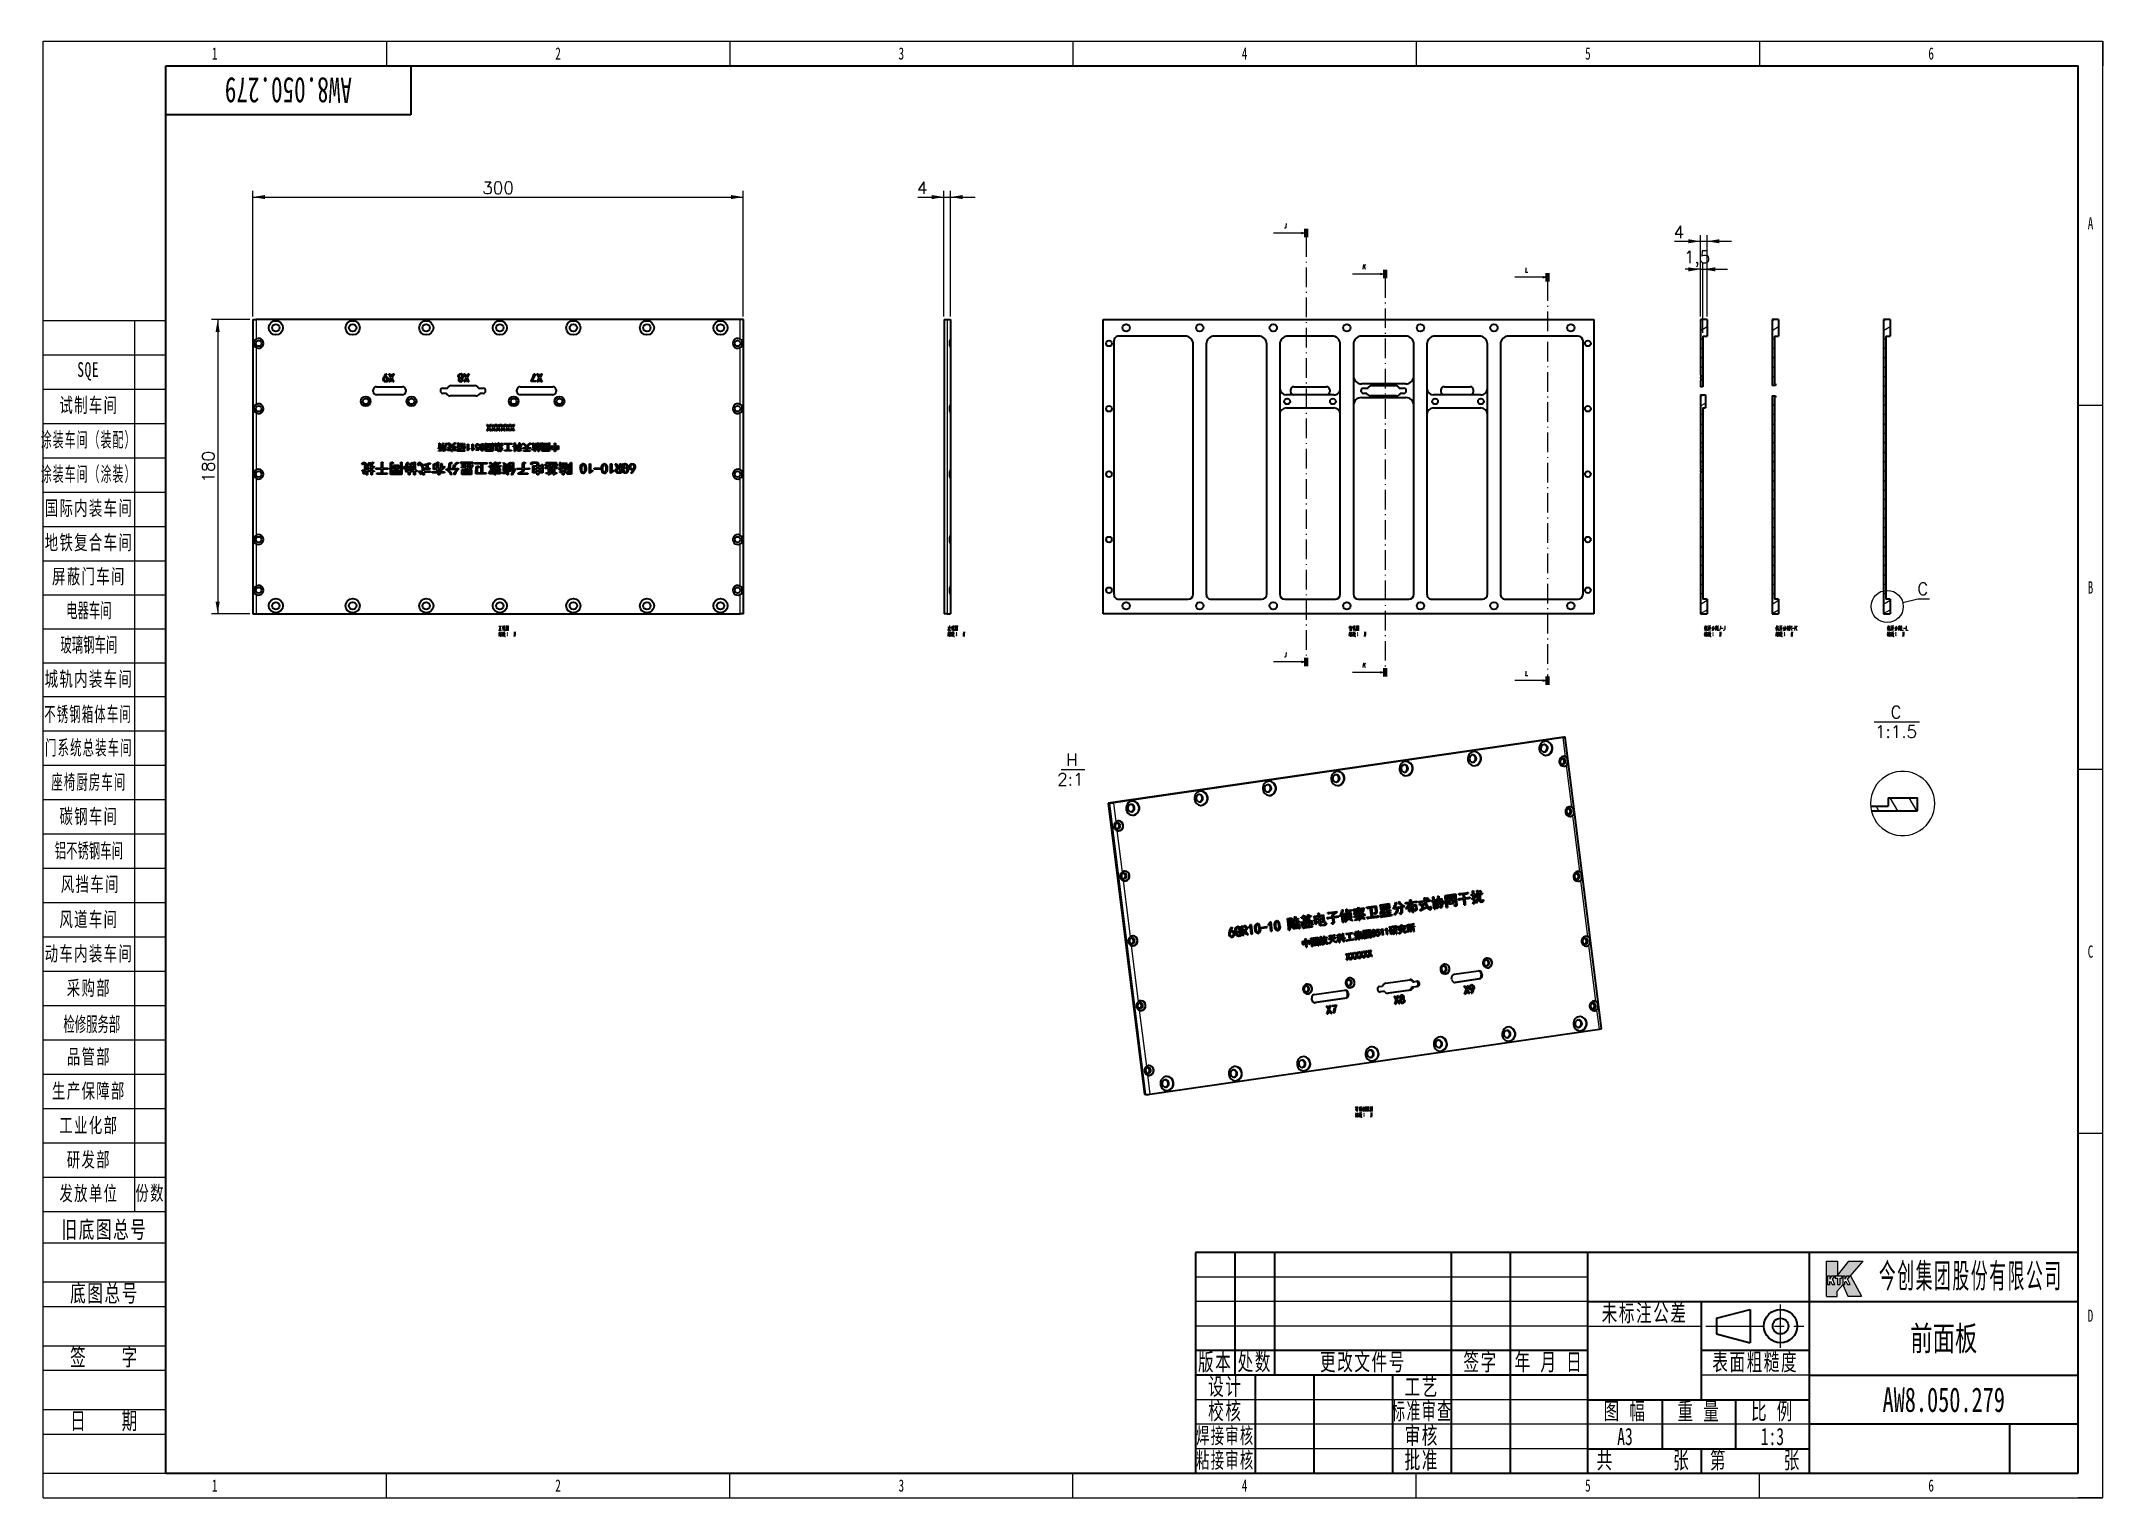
# Model space of a CAD drawing. Header units: millimetres. Extents: x -631 to 3210, y -561 to 2288.
# Drawn here: x -631 to 630, y -446 to 446 of the extents above; entities that cross this region are included whole.
import ezdxf
from ezdxf.enums import TextEntityAlignment as Align
from ezdxf.xclip import XClip

# ---------------------------------------------------------------- set-up
doc = ezdxf.new("R2010")
doc.units = ezdxf.units.MM
doc.header["$XCLIPFRAME"] = 2
doc.linetypes.add('DASHDOT', pattern=[18.5, 12, -3, 0.5, -3])
doc.linetypes.add('点画线', pattern=[18, 12, -2, 2, -2])
doc.layers.get('0').update_dxf_attribs({"lineweight": 18})
for name, color, linetype, lineweight in [('中心线层', 1, '点画线', 18), ('尺寸线层', 3, 'Continuous', 18), ('文本层', 3, 'Continuous', 18), ('粗实线层', 7, 'Continuous', 35), ('细实线层', 7, 'Continuous', 18), ('细线0层', 255, 'Continuous', 18)]:
    doc.layers.add(name, color=color, linetype=linetype, lineweight=lineweight)
doc.styles.add('_CAXA_TXTSTYLE_OVERRID_1', font='', dxfattribs={"width": 0.667, "height": 3.5})
doc.styles.get("Standard").update_dxf_attribs({"font": 'txt.shx', "bigfont": 'gbcbig.shx'})
doc.styles.add('标准', font='', dxfattribs={"width": 0.667})
doc.styles.get('_CAXA_TXTSTYLE_OVERRID_1').set_extended_font_data('仿宋')
doc.styles.get('标准').set_extended_font_data('宋体')
doc.dimstyles.get("Standard").update_dxf_attribs({"dimscale": 3, "dimtxt": 0.18, "dimasz": 0.18, "dimexe": 0.18, "dimexo": 0.0625, "dimgap": 0.09, "dimtad": 0, "dimtih": 1, "dimtoh": 1, "dimdec": 4, "dimzin": 0, "dimdsep": 46, "dimtxsty": 'Standard', "dimcen": 0.09, "dimdle": 0.36, "dimadec": 0, "dimazin": 0, "dimtfac": 1, "dimtdec": 4, "dimtofl": 0, "dimtmove": 0, "dimatfit": 3, "dimfxl": 0, "dimtolj": 1, "dimtzin": 0, "dimarcsym": 0})

msp = doc.modelspace()

# ---------------------------------------------------------------- blocks, each defined once
blk = doc.blocks.new('*X2')
at = {"layer": '尺寸线层', "linetype": 'Continuous'}
for p, q in [((-185, 91.49), (-210, 91.49)), ((-191.37, 91.49), (-191.37, -90.21)), ((-185, 84.49), (-210, 84.49)), ((-185, 77.49), (-210, 77.49)), ((-185, 70.49), (-210, 70.49)), ((-185, 63.49), (-210, 63.49)), ((-185, 56.49), (-210, 56.49)), ((-185, 49.49), (-210, 49.49)), ((-185, 42.49), (-210, 42.49)), ((-185, 35.56), (-210, 35.56)), ((-185, 35.56), (-210, 35.56)), ((-185, 28.64), (-210, 28.64)), ((-185, 28.64), (-210, 28.64)), ((-185, 21.71), (-210, 21.71)), ((-185, 21.71), (-210, 21.71)), ((-185, 14.79), (-210, 14.79)), ((-185, 7.79), (-210, 7.79)), ((-185, 0.79), (-210, 0.79)), ((-185, -6.21), (-210, -6.21)), ((-185, -13.21), (-210, -13.21)), ((-185, -20.21), (-210, -20.21)), ((-185, -27.21), (-210, -27.21)), ((-185, -34.21), (-210, -34.21)), ((-185, -41.21), (-210, -41.21)), ((-185, -48.21), (-210, -48.21)), ((-185, -55.21), (-210, -55.21)), ((-185, -62.21), (-210, -62.21)), ((-185, -69.21), (-210, -69.21)), ((-185, -76.21), (-210, -76.21)), ((-185, -83.21), (-210, -83.21)), ((-185, -90.21), (-210, -90.21))]:
    blk.add_line(p, q, dxfattribs=at)
at = {"layer": '文本层'}
for p, q in [((-210, -96.5), (-185, -96.5)), ((-210, -104.5), (-185, -104.5)), ((-210, -109.5), (-185, -109.5)), ((-210, -117.5), (-185, -117.5)), ((-210, -122.5), (-185, -122.5)), ((-210, -130.5), (-185, -130.5)), ((-210, -135.5), (-185, -135.5)), ((-210, -143.5), (-185, -143.5))]:
    blk.add_line(p, q, dxfattribs=at)
at = {"layer": '粗实线层'}
for p, q in [((-185, -143.5), (-185, 143.5)), ((-185, 143.5), (205, 143.5)), ((-135, 143.5), (-135, 133.5)), ((205, -143.5), (205, 143.5)), ((-135, 133.5), (-185, 133.5)), ((-185, -143.5), (205, -143.5))]:
    blk.add_line(p, q, dxfattribs=at)
at = {"layer": '细实线层'}
for p, q in [((-210, -148.5), (-210, 148.5)), ((-210, 148.5), (210, 148.5)), ((-140, 148.5), (-140, 143.5)), ((-70, 148.5), (-70, 143.5)), ((0, 148.5), (0, 143.5)), ((70, 148.5), (70, 143.5)), ((140, 148.5), (140, 143.5)), ((210, -148.5), (210, 148.5)), ((210, 148.5), (210, 143.5)), ((210, 74.25), (205, 74.25)), ((210, 0), (205, 0)), ((210, -74.25), (205, -74.25)), ((-140, -148.5), (-140, -143.5)), ((-70, -148.5), (-70, -143.5)), ((0, -148.5), (0, -143.5)), ((70, -148.5), (70, -143.5)), ((140, -148.5), (140, -143.5)), ((210, -148.5), (210, -143.5)), ((-210, -148.5), (210, -148.5)), ((-210, -148.5), (-185, -148.5)), ((210, -148.5), (205, -148.5))]:
    blk.add_line(p, q, dxfattribs=at)
at = {"layer": '尺寸线层', "linetype": 'Continuous', "char_height": 3, "attachment_point": 5, "style": '标准'}
for s, insert, width, line_spacing_factor in [('\\T1.1;\\W0.667;SQE', (-200.8, 81.17), 31.0587, 0.47619), ('\\T1.1;\\W0.667;试制车间', (-200.68, 74.14), 31.0587, 0.57381), ('\\T1.1;\\W0.54149;涂装车间（装配）', (-200.73, 67.06), 27.5396, 0.574243), ('\\T1.1;\\W0.54149;涂装车间（涂装）', (-200.73, 60.06), 27.5396, 0.574243), ('\\T1.1;\\W0.667;国际内装车间', (-200.68, 53.14), 31.0587, 0.561905), ('\\T1.1;\\W0.667;地铁复合车间', (-200.68, 46.14), 31.0587, 0.561905), ('\\T1.1;\\W0.667;屏蔽门车间', (-200.68, 39.21), 31.0587, 0.561905), ('\\W1;{\\W0.567;\\T1;电器车间}', (-200.68, 32.29), 37.2629, 0.561905), ('\\W1;{\\W0.567;\\T1;玻璃钢车间}', (-200.68, 25.29), 37.2629, 0.564286), ('\\T1.1;城轨内装车间', (-200.68, 18.29), 18.6315, 1.15057), ('\\T1.1;{\\W0.567;不锈钢箱体车间}', (-200.85, 11.13), 18.6315, 1.15057), ('\\T1.1;{\\W0.567;门系统总装车间}', (-200.68, 4.29), 18.6315, 1.15057), ('\\T1.1;{\\W0.567;座椅厨房车间}', (-200.68, -2.71), 18.6315, 1.15057), ('\\T1.1;碳钢车间', (-200.68, -9.71), 18.6315, 1.15057), ('{\\W0.567;\\T1;铝不锈钢车间}', (-200.68, -16.71), 18.6315, 1.15057), ('\\T1.1;风挡车间', (-200.39, -23.55), 18.6315, 1.15057), ('\\T1.1;风道车间', (-200.68, -30.71), 18.6315, 1.15057), ('\\T1.1;动车内装车间', (-200.68, -37.71), 18.6315, 1.15057), ('\\T1.1;采购部', (-200.68, -44.71), 18.6315, 1.15057), ('\\W1;{\\W0.567;\\T1;检修服务部}', (-200.08, -52.1), 37.2629, 0.564286), ('\\T1.1;品管部', (-200.68, -58.71), 18.6315, 1.15057), ('\\T1.1;生产保障部', (-200.68, -65.71), 18.6315, 1.15057), ('\\T1.1;工业化部', (-200.68, -72.71), 18.6315, 1.15057), ('\\T1.1;研发部', (-200.68, -79.71), 18.6315, 1.15057), ('\\T1.1;发放单位', (-200.68, -86.58), 18.6315, 0.853342), ('\\T1.1;份数', (-188.18, -86.53), 6.3685, 1.15057)]:
    blk.add_mtext(s, dxfattribs=dict(at, insert=insert, width=width, line_spacing_factor=line_spacing_factor))
at = {"layer": '尺寸线层', "style": '标准'}
for tag, height, width, p in [('T1', 2.5, 0.667, (-175, 146)), ('T2', 2.5, 0.667, (-105, 146)), ('T3', 2.5, 0.667, (-35, 146)), ('T4', 2.5, 0.667, (35, 146)), ('T5', 2.5, 0.667, (105, 146)), ('T6', 2.5, 0.667, (175, 146)), ('R1', 2.5, 0.667, (207.5, 111.38)), ('SQE', 3.5, 0.667, (-188.18, 80.99)), ('试制车间', 3.5, 0.28375, (-188.18, 73.99)), ('涂装车间（装配）', 3.5, 0.147264, (-188.18, 66.99)), ('涂装车间（涂装）', 3.5, 0.147264, (-188.18, 59.99)), ('国际内装车间', 3.5, 0.189302, (-188.18, 52.99)), ('地铁复合车间', 3.5, 0.186278, (-188.18, 46.02)), ('屏蔽门车间', 3.5, 0.225254, (-188.18, 39.14)), ('R2', 2.5, 0.667, (207.5, 37.12)), ('电器车间', 3.5, 0.292284, (-188.18, 32.21)), ('玻璃钢车间', 3.5, 0.225603, (-188.18, 25.29)), ('城轨内装车间', 3.5, 0.186278, (-188.18, 18.29)), ('不锈钢箱体车间', 3.5, 0.15932, (-188.18, 11.29)), ('门系统总装车间', 3.5, 0.161527, (-188.18, 4.29)), ('座椅厨房车间', 3.5, 0.186516, (-188.18, -2.71)), ('碳钢车间', 3.5, 0.28375, (-188.18, -9.71)), ('铝不锈钢车间', 3.5, 0.186397, (-188.18, -16.71)), ('风挡车间', 3.5, 0.284026, (-188.18, -23.71)), ('风道车间', 3.5, 0.284026, (-188.18, -30.71)), ('动车内装车间', 3.5, 0.186397, (-188.18, -37.71)), ('R3', 2.5, 0.667, (207.5, -37.12)), ('采购部', 3.5, 0.378308, (-188.18, -44.71)), ('检修服务部', 3.5, 0.223014, (-188.18, -51.71)), ('品管部', 3.5, 0.389426, (-188.18, -58.71)), ('生产保障部', 3.5, 0.223356, (-188.18, -65.71)), ('工业化部', 3.5, 0.281557, (-188.18, -72.71)), ('研发部', 3.5, 0.3788, (-188.18, -79.71)), ('旧底图总号', 3, 0.667, (-197.5, -100.5)), ('底图总号', 3, 0.667, (-197.5, -113.5)), ('R4', 2.5, 0.667, (207.5, -111.38)), ('签字', 3, 0.667, (-197.5, -126.5)), ('日期', 3, 0.667, (-197.5, -139.5)), ('B1', 2.5, 0.667, (-175, -146)), ('B2', 2.5, 0.667, (-105, -146)), ('B3', 2.5, 0.667, (-35, -146)), ('B4', 2.5, 0.667, (35, -146)), ('B5', 2.5, 0.667, (105, -146)), ('B6', 2.5, 0.667, (175, -146))]:
    blk.add_attdef(tag, text='', height=height, dxfattribs=dict(at, width=width)).set_placement(p, align=Align.MIDDLE_CENTER)
at = {"layer": '尺寸线层', "style": '标准', "width": 0.667}
blk.add_attdef('图号', text='', height=5.33, rotation=180, dxfattribs=at).set_placement((-160, 138.5), align=Align.MIDDLE_CENTER)
at = {"layer": '文本层', "char_height": 3.5, "width": 25, "attachment_point": 5, "style": '标准'}
for s, insert in [('\\T1.1;旧底图总号', (-197.5, -94)), ('\\T1.1;底图总号', (-197.5, -107)), ('\\T1.1;签    字', (-197.5, -120)), ('\\T1.1;日    期', (-197.5, -133))]:
    blk.add_mtext(s, dxfattribs=dict(at, insert=insert))
blk = doc.blocks.new('*X3')
at = {"layer": '粗实线层'}
h = blk.add_hatch(color=150, dxfattribs=at)
h.paths.add_polyline_path([(-51.35, 36.06), (-51.35, 40.67), (-51.35, 43.23), (-49.09, 43.23), (-49.09, 40.29), (-46.81, 43.23), (-43.85, 43.23), (-46.43, 40.25), (-44.22, 36.08), (-46.97, 36.08), (-48.02, 38.42), (-49.13, 37.14), (-49.13, 36.06)], flags=0)
h.paths.add_polyline_path([(-50.68, 39.59), (-50.67, 39.61), (-50.23, 40.23), (-49.58, 40.23), (-50.13, 39.6), (-49.61, 38.49), (-50.17, 38.49), (-50.49, 39.18), (-50.68, 38.97), (-50.68, 38.49), (-51.13, 38.49), (-51.13, 39.61), (-51.13, 40.23), (-50.68, 40.23), (-50.68, 39.61)], flags=0)
h.paths.add_polyline_path([(-49.12, 38.49), (-49.12, 39.61), (-49.12, 39.76), (-49.55, 39.76), (-49.55, 40.23), (-48.19, 40.23), (-48.19, 39.76), (-48.65, 39.76), (-48.65, 38.49)], flags=0)
h.paths.add_polyline_path([(-48.03, 38.49), (-48.03, 39.53), (-48.03, 40.23), (-47.58, 40.23), (-47.58, 39.59), (-47.13, 40.23), (-46.48, 40.23), (-47.03, 39.6), (-46.51, 38.49), (-47.07, 38.49), (-47.39, 39.18), (-47.58, 38.97), (-47.58, 38.49)], flags=0)
at = {"layer": '中心线层'}
for p, q in [((-60.71, 25.6), (-60.71, 34.4)), ((-75.97, 30), (-55.97, 30))]:
    blk.add_line(p, q, dxfattribs=at)
at = {"layer": '尺寸线层'}
for p, q in [((-100, 40), (-180, 40)), ((-100, 35), (-180, 35)), ((-100, 30), (-180, 30)), ((-100, 15), (-180, 15)), ((-54.87, 10), (-180, 10)), ((-100, 5), (-180, 5))]:
    blk.add_line(p, q, dxfattribs=at)
at = {"layer": '文本层', "color": 150}
for p, q in [((-51.35, 36.06), (-51.35, 43.23)), ((-51.35, 43.23), (-49.09, 43.23)), ((-49.09, 43.23), (-49.09, 40.29)), ((-49.09, 40.29), (-46.81, 43.23)), ((-46.81, 43.23), (-43.85, 43.23)), ((-46.43, 40.25), (-43.85, 43.23)), ((-51.13, 40.23), (-51.13, 38.49)), ((-51.13, 40.23), (-50.68, 40.23)), ((-51.13, 38.49), (-50.68, 38.49)), ((-50.68, 40.23), (-50.68, 39.59)), ((-50.68, 39.59), (-50.23, 40.23)), ((-50.68, 38.97), (-50.49, 39.18)), ((-50.68, 38.49), (-50.68, 38.97)), ((-50.49, 39.18), (-50.17, 38.49)), ((-50.23, 40.23), (-49.58, 40.23)), ((-50.17, 38.49), (-49.61, 38.49)), ((-50.13, 39.6), (-49.58, 40.23)), ((-49.61, 38.49), (-50.13, 39.6)), ((-49.55, 40.23), (-48.19, 40.23)), ((-49.55, 40.23), (-49.55, 39.76)), ((-49.55, 39.76), (-49.12, 39.76)), ((-49.13, 37.14), (-48.02, 38.42)), ((-49.12, 39.76), (-49.12, 38.49)), ((-49.12, 38.49), (-48.65, 38.49)), ((-48.65, 39.76), (-48.19, 39.76)), ((-48.65, 39.76), (-48.65, 38.49)), ((-48.19, 40.23), (-48.19, 39.76)), ((-48.03, 40.23), (-48.03, 38.49)), ((-48.03, 40.23), (-47.58, 40.23)), ((-48.03, 38.49), (-47.58, 38.49)), ((-48.02, 38.42), (-46.97, 36.08)), ((-47.58, 40.23), (-47.58, 39.59)), ((-47.58, 39.59), (-47.13, 40.23)), ((-47.58, 38.97), (-47.39, 39.18)), ((-47.58, 38.49), (-47.58, 38.97)), ((-47.39, 39.18), (-47.07, 38.49)), ((-47.13, 40.23), (-46.48, 40.23)), ((-47.07, 38.49), (-46.51, 38.49)), ((-47.03, 39.6), (-46.48, 40.23)), ((-46.51, 38.49), (-47.03, 39.6)), ((-46.43, 40.25), (-44.22, 36.08)), ((-51.35, 36.06), (-49.13, 36.06)), ((-49.13, 36.06), (-49.13, 37.14)), ((-46.97, 36.08), (-44.22, 36.08))]:
    blk.add_line(p, q, dxfattribs=at)
at = {"layer": '文本层'}
blk.add_line((-49.13, 36.06), (-49.13, 36.06), dxfattribs=at)
at = {"layer": '粗实线层'}
for p, q in [((-180, 45), (-180, 0)), ((0, 45), (-180, 45)), ((-172, 45), (-172, 20)), ((-163.87, 45), (-163.87, 20)), ((-127.87, 45), (-127.87, 0)), ((-115.87, 45), (-115.87, 0)), ((-100, 0), (-100, 45)), ((-54.87, 45), (-54.87, 0)), ((0, 0), (0, 45)), ((-100, 35), (0, 35)), ((-76.87, 35), (-76.87, 15)), ((-73.79, 31.6), (-66.89, 33.4)), ((-73.79, 31.6), (-73.79, 28.4)), ((-66.89, 33.4), (-66.89, 26.6)), ((-73.79, 28.4), (-66.89, 26.6)), ((-100, 25), (-180, 25)), ((-54.87, 25), (-76.87, 25)), ((-100, 20), (-180, 20)), ((-167.87, 20), (-167.87, 0)), ((-155.87, 20), (-155.87, 0)), ((-139.87, 20), (-139.87, 0)), ((-54.87, 20), (0, 20)), ((-100, 15), (-54.87, 15)), ((-84.87, 15), (-84.87, 5)), ((-69.87, 15), (-69.87, 5)), ((0, 10), (-54.87, 10)), ((-14.04, 10), (-14.04, 0)), ((-100, 5), (-54.87, 5)), ((-76.87, 5), (-76.87, 0)), ((-180, 0), (0, 0))]:
    blk.add_line(p, q, dxfattribs=at)
for radius in [3.4, 1.6]:
    blk.add_circle((-60.71, 30), radius, dxfattribs=at)
at = {"layer": '细线0层'}
for p, q in [((-100, 30), (-76.87, 30)), ((-54.87, 20), (-76.87, 20))]:
    blk.add_line(p, q, dxfattribs=at)
at = {"layer": '尺寸线层', "attachment_point": 5}
for s, insert, char_height, width, style in [('\\T1.1;{\\W0.5;\\C150;今创集团股份有限公司}', (-21.9, 40), 5, 42.792, '_CAXA_TXTSTYLE_OVERRID_1'), ('\\T1.1;\\H0.929172x;\\W0.610078;焊接审核', (-173.93, 7.5), 3.5, 18.4107, '标准')]:
    blk.add_mtext(s, dxfattribs=dict(at, insert=insert, char_height=char_height, width=width, style=style))
at = {"layer": '尺寸线层', "char_height": 3.5, "attachment_point": 5, "style": '标准'}
for s, insert, width, line_spacing_factor in [('\\T1.1;\\W0.667;未标注公差', (-88.43, 32.5), 38.5655, 0.921667), ('\\T1.1;\\W0.667;版本', (-176, 22.5), 13.336, 0.921667), ('\\T1.1;\\W0.667;更改文件号', (-145.87, 22.5), 60.012, 0.917778), ('\\T1.1;\\W0.667;签字', (-121.87, 22.5), 20.004, 0.921667), ('\\T1.1;\\W0.667;年 月 日', (-107.93, 22.5), 26.4475, 0.921667), ('\\T1.1;\\W0.667;表面粗糙度', (-65.87, 22.5), 36.674, 0.921667), ('\\T1.1;\\W0.667;设计', (-173.93, 17.5), 20.2285, 0.886667), ('\\T1.1;\\W0.667;工艺', (-133.87, 17.5), 20.004, 0.847778), ('\\T1.1;\\W0.667;图 幅', (-92.43, 12.5), 25.2295, 0.917778), ('\\T1.1;\\W0.667;重 量', (-77.37, 12.5), 25.005, 0.875), ('\\T1.1;\\W0.667;比 例', (-62.37, 12.5), 25.005, 0.902222), ('\\T1.1;\\W0.667;审核', (-133.87, 7.5), 20.004, 0.925556), ('\\T1.1;\\W0.667;共', (-96.46, 2.5), 11.8108, 0.902222), ('\\T1.1;\\W0.667;张', (-80.87, 2.5), 13.336, 0.894444), ('\\T1.1;\\W0.667;第', (-73.37, 2.5), 11.669, 0.913889), ('\\T1.1;\\W0.667;张', (-58.31, 2.5), 11.4846, 0.894444)]:
    blk.add_mtext(s, dxfattribs=dict(at, insert=insert, width=width, line_spacing_factor=line_spacing_factor))
at = {"layer": '尺寸线层', "linetype": 'Continuous', "char_height": 3.5, "attachment_point": 5, "style": '标准'}
for s, insert, width, line_spacing_factor in [('\\T1.1;\\W0.667;处数', (-167.93, 22.5), 13.5605, 0.917778), ('\\T1.1;\\W0.667;校核', (-173.93, 12.5), 20.2285, 0.925556), ('\\T1.1;\\W0.594321;标准审查', (-133.87, 12.5), 19.1319, 0.917778), ('\\T1.1;\\W0.667;批准', (-133.87, 2.5), 20.004, 0.91)]:
    blk.add_mtext(s, dxfattribs=dict(at, insert=insert, width=width, line_spacing_factor=line_spacing_factor))
at = {"layer": '尺寸线层', "linetype": 'Continuous', "insert": (-173.93, 2.5), "char_height": 3.5, "width": 18.4107, "attachment_point": 5, "style": '标准'}
blk.add_mtext('\\T1.1;\\H0.929172x;\\W0.610078;粘接审核', dxfattribs=at)
at = {"layer": '尺寸线层', "style": '标准'}
for tag, height, width, p in [('KTK版本4', 3.34, 0.37182, (-176, 42.5)), ('处数4', 3.36, 0.62988, (-167.93, 42.5)), ('更改文件号4', 3.36, 0.667, (-145.87, 42.5)), ('签字4', 3.34, 0.667, (-121.87, 42.5)), ('年月日4', 3.34, 0.667, (-107.93, 42.5)), ('材料', 5, 0.667, (-77.43, 40)), ('KTK版本3', 3.34, 0.374264, (-176, 37.5)), ('处数3', 3.36, 0.636828, (-167.93, 37.5)), ('更改文件号3', 3.36, 0.667, (-145.87, 37.5)), ('签字3', 3.34, 0.667, (-121.87, 37.5)), ('年月日3', 3.34, 0.667, (-107.93, 37.5)), ('KTK版本2', 3.34, 0.374264, (-176, 32.5)), ('处数2', 3.36, 0.636828, (-167.93, 32.5)), ('更改文件号2', 3.36, 0.667, (-145.87, 32.5)), ('签字2', 3.34, 0.667, (-121.87, 32.5)), ('年月日2', 3.34, 0.667, (-107.93, 32.5)), ('KTK版本', 3.34, 0.429424, (-176, 27.5)), ('处数1', 3.36, 0.647024, (-167.93, 27.5)), ('更改文件号1', 3.36, 0.667, (-145.87, 27.5)), ('签字1', 3.34, 0.667, (-121.87, 27.5)), ('年月日1', 3.34, 0.667, (-107.93, 27.5)), ('名称', 5, 0.667, (-27.43, 27.5)), ('设计', 3.47, 0.667, (-161.87, 17.5)), ('设计日期', 3.5, 0.667, (-147.87, 17.5)), ('工艺', 3.5, 0.667, (-121.87, 17.5)), ('工艺日期', 3.41, 0.667, (-107.93, 17.5)), ('图号', 5, 0.667, (-27.43, 15)), ('校核', 3.5, 0.667, (-161.87, 12.5)), ('校核日期', 3.33, 0.667, (-147.87, 12.5)), ('标准审核', 3.33, 0.594979, (-121.87, 12.5)), ('标准审核日期', 3.33, 0.525265, (-107.93, 12.5)), ('焊接审核', 3.25, 0.602894, (-161.87, 7.5)), ('焊接审核日期', 3.25, 0.538358, (-147.87, 7.5)), ('审核', 3.33, 0.667, (-121.87, 7.5)), ('审核日期', 3.33, 0.667, (-107.93, 7.5)), ('图幅', 3.36, 0.667, (-92.43, 7.5)), ('重量', 3.5, 0.667, (-77.37, 7.5)), ('比例', 3.41, 0.667, (-62.37, 7.5)), ('粘接审核', 3.25, 0.602894, (-161.87, 2.5)), ('粘接审核日期', 3.25, 0.538358, (-147.87, 2.5)), ('批准', 3.38, 0.667, (-121.87, 2.5)), ('批准日期', 3.37, 0.667, (-107.93, 2.5)), ('共几张', 3.38, 0.512128, (-88.89, 2.5)), ('第几张', 3.36, 0.521411, (-65.81, 2.5)), ('原图号', 5, 0.667, (-34.45, 5.12)), ('客户版本', 5, 0.462605, (-7.02, 5))]:
    blk.add_attdef(tag, text='', height=height, dxfattribs=dict(at, width=width)).set_placement(p, align=Align.MIDDLE_CENTER)
blk = doc.blocks.new('*X22')
at = {"layer": '尺寸线层', "linetype": 'Continuous'}
for points in [[(-501.7, 350.2), (-494.2, 351.4), (-494.2, 348.9)], [(-201.7, 350.2), (-209.2, 351.4), (-209.2, 348.9)]]:
    blk.add_hatch(color=0, dxfattribs=at).paths.add_polyline_path(points, flags=0)
at = {"layer": '尺寸线层', "color": 0, "linetype": 'Continuous'}
for p, q in [((-501.7, 277.1), (-501.7, 353.9)), ((-201.7, 277.1), (-201.7, 353.9)), ((-501.7, 350.2), (-201.7, 350.2))]:
    blk.add_line(p, q, dxfattribs=at)
at = {"layer": '尺寸线层', "color": 0, "insert": (-351.7, 355.8), "char_height": 7.5, "width": 38.571, "attachment_point": 5}
blk.add_mtext('300', dxfattribs=at)
blk = doc.blocks.new('*X23')
at = {"layer": '尺寸线层', "linetype": 'Continuous'}
for points in [[(-523.2, 275.2), (-522, 267.7), (-524.5, 267.7)], [(-523.2, 95.2), (-522, 102.7), (-524.5, 102.7)]]:
    blk.add_hatch(color=0, dxfattribs=at).paths.add_polyline_path(points, flags=0)
at = {"layer": '尺寸线层', "color": 0, "linetype": 'Continuous'}
for p, q in [((-503.5, 275.2), (-527, 275.2)), ((-523.2, 275.2), (-523.2, 95.2)), ((-503.5, 95.2), (-527, 95.2))]:
    blk.add_line(p, q, dxfattribs=at)
at = {"layer": '尺寸线层', "color": 0, "insert": (-528.9, 185.2), "char_height": 7.5, "width": 36.429, "attachment_point": 5, "rotation": 90}
blk.add_mtext('180', dxfattribs=at)
blk = doc.blocks.new('*X24')
at = {"layer": '尺寸线层', "linetype": 'Continuous'}
for points in [[(-78.9, 350.2), (-86.4, 351.4), (-86.4, 348.9)], [(-74.9, 350.2), (-67.4, 351.4), (-67.4, 348.9)]]:
    blk.add_hatch(color=0, dxfattribs=at).paths.add_polyline_path(points, flags=0)
at = {"layer": '尺寸线层', "color": 0, "linetype": 'Continuous'}
for p, q in [((-78.9, 277.1), (-78.9, 353.9)), ((-74.9, 277.1), (-74.9, 353.9)), ((-94.9, 350.2), (-59.9, 350.2))]:
    blk.add_line(p, q, dxfattribs=at)
at = {"layer": '尺寸线层', "color": 0, "insert": (-92.2, 355.8), "char_height": 7.5, "width": 15, "attachment_point": 5}
blk.add_mtext('4', dxfattribs=at)
blk = doc.blocks.new('*X55')
at = {"layer": '细实线层', "color": 0}
for p, q in [((9.5, 2.4), (18.8, 4.7)), ((18.8, 4.7), (25.9, 4.7))]:
    blk.add_line(p, q, dxfattribs=at)
blk.add_circle((0, 0), 9.82, dxfattribs=at)
at = {"layer": '尺寸线层', "color": 0, "insert": (21.8, 7), "char_height": 7.5, "width": 9.643, "attachment_point": 8}
blk.add_mtext('C', dxfattribs=at)
blk = doc.blocks.new('*X56')
at = {"layer": '细实线层', "color": 0}
blk.add_line((-13.8, 0), (13.8, 0), dxfattribs=at)
at = {"layer": '尺寸线层', "color": 0, "char_height": 7.5}
for s, insert, width, attachment_point in [('C', (-0.5, 2.2), 9.643, 8), ('1:1.5', (-0.5, -2.2), 41.25, 2)]:
    blk.add_mtext(s, dxfattribs=dict(at, insert=insert, width=width, attachment_point=attachment_point))
blk = doc.blocks.new('*X57')
at = {"color": 7, "lineweight": 35}
for p, q in [((-2.28, 9.55), (-2.28, -4.58)), ((-0.78, 9.79), (-0.78, 4.42))]:
    blk.add_line(p, q, dxfattribs=at)
at = {"color": 7, "lineweight": 13, "ltscale": 0.043301}
blk.add_line((-2.28, 7.24), (-0.78, 8.1), dxfattribs=at)
at = {"color": 7, "lineweight": 13, "ltscale": 0.11547}
for p, q in [((-2.28, 1.46), (1.72, 3.77)), ((-2.28, -4.31), (1.72, -2))]:
    blk.add_line(p, q, dxfattribs=at)
at = {"color": 7, "lineweight": 35, "ltscale": 0.0625}
blk.add_line((1.72, 4.42), (-0.78, 4.42), dxfattribs=at)
at = {"color": 7, "lineweight": 35, "ltscale": 0.225}
blk.add_line((1.72, 4.42), (1.72, -4.58), dxfattribs=at)
at = {"color": 7, "lineweight": 35, "ltscale": 0.1}
blk.add_line((-2.28, -4.58), (1.72, -4.58), dxfattribs=at)
blk = doc.blocks.new('*X67')
at = {"layer": '尺寸线层', "linetype": 'Continuous'}
for points in [[(383.9, 323.1), (376.4, 324.4), (376.4, 321.9)], [(387.9, 323.1), (395.4, 324.4), (395.4, 321.9)]]:
    blk.add_hatch(color=0, dxfattribs=at).paths.add_polyline_path(points, flags=0)
at = {"layer": '尺寸线层', "color": 0, "linetype": 'Continuous'}
for p, q in [((368, 323.1), (402.9, 323.1)), ((383.9, 277.1), (383.9, 326.9)), ((387.9, 277.1), (387.9, 326.9))]:
    blk.add_line(p, q, dxfattribs=at)
at = {"layer": '尺寸线层', "color": 0, "insert": (370.7, 328.8), "char_height": 7.5, "width": 15, "attachment_point": 5}
blk.add_mtext('4', dxfattribs=at)
blk = doc.blocks.new('*X68')
at = {"layer": '尺寸线层', "linetype": 'Continuous'}
for points in [[(383.9, 306), (376.4, 307.2), (376.4, 304.7)], [(385.4, 306), (392.9, 307.2), (392.9, 304.7)]]:
    blk.add_hatch(color=0, dxfattribs=at).paths.add_polyline_path(points, flags=0)
at = {"layer": '尺寸线层', "color": 0, "linetype": 'Continuous'}
for p, q in [((383.9, 306), (374.5, 306)), ((383.9, 277.1), (383.9, 309.7)), ((383.9, 306), (400.4, 306)), ((385.4, 267.1), (385.4, 309.7))]:
    blk.add_line(p, q, dxfattribs=at)
at = {"layer": '尺寸线层', "color": 0, "insert": (381.8, 312.3), "char_height": 7.5, "width": 29.286, "attachment_point": 5}
blk.add_mtext('1,5', dxfattribs=at)
blk = doc.blocks.new('*X72')
at = {"layer": '细实线层', "color": 0}
blk.add_line((-1365.3, 1119.7), (-1350.7, 1119.7), dxfattribs=at)
at = {"layer": '尺寸线层', "color": 0, "char_height": 7.5}
for s, insert, width, attachment_point in [('H', (-1358.7, 1122), 9.643, 8), ('2:1', (-1359.6, 1117.5), 21.964, 2)]:
    blk.add_mtext(s, dxfattribs=dict(at, insert=insert, width=width, attachment_point=attachment_point))

# ---------------------------------------------------------------- dimensions: what is measured, and where the dimension line sits
at = {"layer": '尺寸线层'}
dim = msp.add_linear_dim(base=(-201.652, 350.196), p1=(-501.652, 275.176), p2=(-201.652, 275.176), dimstyle='Standard', override={"dimtxt": 2.5, "dimasz": 2.5, "dimexe": 1.25, "dimexo": 0.625, "dimgap": 0.625, "dimtad": 1, "dimtih": 0, "dimtoh": 0, "dimdec": 2, "dimzin": 8, "dimdsep": 44, "dimsah": 1, "dimdle": 5, "dimtdec": 2, "dimtofl": 1, "dimatfit": 0, "dimtfill": 1, "dimtzin": 8}, dxfattribs=at)
dim.commit()
dim.dimension.update_dxf_attribs({"geometry": '*X22', "text_midpoint": (-351.652, 350.196)})
for base, p1, p2, override, picture, middle in [((-74.896, 350.196), (-78.896, 275.176), (-74.896, 275.176), {"dimtxt": 2.5, "dimasz": 2.5, "dimexe": 1.25, "dimexo": 0.625, "dimgap": 0.625, "dimtad": 1, "dimtih": 0, "dimtoh": 0, "dimdec": 2, "dimzin": 8, "dimdsep": 44, "dimsah": 1, "dimdle": 5, "dimtdec": 2, "dimtofl": 1, "dimatfit": 0, "dimtfill": 1, "dimtzin": 8}, '*X24', (-92.175, 350.196)), ((387.929, 323.149), (383.929, 275.176), (387.929, 275.176), {"dimtxt": 2.5, "dimasz": 2.5, "dimexe": 1.25, "dimexo": 0.625, "dimgap": 0.625, "dimtad": 1, "dimtih": 0, "dimtoh": 0, "dimdec": 2, "dimzin": 8, "dimdsep": 44, "dimsah": 1, "dimdle": 5, "dimtdec": 2, "dimtofl": 1, "dimatfit": 0, "dimtfill": 1, "dimtzin": 8}, '*X67', (370.65, 323.149)), ((385.429, 305.955), (383.929, 275.176), (385.429, 265.176), {"dimtxt": 2.5, "dimasz": 2.5, "dimexe": 1.25, "dimexo": 0.625, "dimgap": 0.625, "dimtad": 1, "dimdec": 2, "dimzin": 8, "dimdsep": 44, "dimsah": 1, "dimdle": 5, "dimtdec": 2, "dimtofl": 1, "dimatfit": 0, "dimtfill": 1, "dimtzin": 8}, '*X68', (381.84, 305.955))]:
    dim = msp.add_linear_dim(base=base, p1=p1, p2=p2, dimstyle='Standard', override=override, dxfattribs=at)
    dim.commit()
    dim.dimension.update_dxf_attribs({"geometry": picture, "text_midpoint": middle, "dimtype": 160})
dim = msp.add_linear_dim(base=(-523.228, 95.176), p1=(-501.652, 275.176), p2=(-501.652, 95.176), angle=90, dimstyle='Standard', override={"dimtxt": 2.5, "dimasz": 2.5, "dimexe": 1.25, "dimexo": 0.625, "dimgap": 0.625, "dimtad": 1, "dimtih": 0, "dimtoh": 0, "dimdec": 2, "dimzin": 8, "dimdsep": 44, "dimsah": 1, "dimdle": 5, "dimtdec": 2, "dimtofl": 1, "dimatfit": 0, "dimtfill": 1, "dimtzin": 8}, dxfattribs=at)
dim.commit()
dim.dimension.update_dxf_attribs({"geometry": '*X23', "text_midpoint": (-523.228, 185.176)})

# ---------------------------------------------------------------- hatches: boundary and pattern name
at = {"lineweight": 13}
for points in [[(139.664, 327.344), (142.664, 328.148), (139.664, 328.951)], [(187.942, 302.292), (190.942, 303.096), (187.942, 303.9)], [(287.354, 300.316), (290.354, 301.12), (287.354, 301.924)], [(139.664, 64.977), (142.664, 65.78), (139.664, 66.584)], [(187.942, 58.6), (190.942, 59.404), (187.942, 60.208)], [(287.354, 53.571), (290.354, 54.375), (287.354, 55.179)]]:
    msp.add_hatch(color=7, dxfattribs=at).paths.add_polyline_path(points, flags=0)

# ---------------------------------------------------------------- linework, layer by layer
at = {"color": 7, "lineweight": 13}
for p, q in [((142.664, 328.148), (122.664, 328.148)), ((190.942, 303.096), (170.942, 303.096)), ((290.354, 301.12), (270.354, 301.12)), ((-76.896, 275.176), (-76.896, 95.176)), ((-499.652, 258.078), (-499.652, 223.274)), ((-203.652, 223.274), (-203.652, 258.078)), ((-499.652, 218.078), (-499.652, 183.274)), ((-203.652, 183.274), (-203.652, 218.078)), ((-499.652, 178.078), (-499.652, 143.274)), ((-203.652, 143.274), (-203.652, 178.078)), ((-499.652, 138.078), (-499.652, 112.274)), ((-203.652, 112.274), (-203.652, 138.078)), ((142.664, 65.78), (122.664, 65.78)), ((190.942, 59.404), (170.942, 59.404)), ((290.354, 54.375), (270.354, 54.375)), ((305.127, -22.995), (301.945, 2.573)), ((22.248, -20.555), (44.437, -198.913)), ((26.911, -37.244), (30.092, -62.813)), ((310.057, -62.631), (305.767, -28.144)), ((30.732, -67.961), (35.023, -102.448)), ((314.989, -102.266), (310.698, -67.779)), ((35.664, -107.596), (39.954, -142.083)), ((319.92, -141.901), (315.629, -107.414)), ((40.595, -147.232), (44.886, -181.718))]:
    msp.add_line(p, q, dxfattribs=at)
at = {"color": 7, "lineweight": 100, "ltscale": 0.125}
for p, q in [((142.664, 330.648), (142.664, 325.648)), ((190.942, 305.596), (190.942, 300.596)), ((290.354, 303.62), (290.354, 298.62)), ((142.664, 63.28), (142.664, 68.28)), ((190.942, 56.904), (190.942, 61.904)), ((290.354, 51.875), (290.354, 56.875))]:
    msp.add_line(p, q, dxfattribs=at)
at = {"color": 7, "linetype": 'DASHDOT', "lineweight": 13}
for p, q in [((142.664, 325.648), (142.664, 68.28)), ((190.942, 300.596), (190.942, 61.904)), ((290.354, 298.62), (290.354, 56.875))]:
    msp.add_line(p, q, dxfattribs=at)
at = {"color": 7, "lineweight": 35, "ltscale": 0.05}
for p, q in [((-501.652, 275.176), (-499.652, 275.176)), ((-201.652, 275.176), (-203.652, 275.176)), ((-78.896, 275.176), (-76.896, 275.176)), ((-76.896, 275.176), (-74.896, 275.176)), ((-387.686, 196.816), (-387.686, 198.816)), ((-387.259, 198.816), (-387.259, 196.816)), ((-501.652, 95.176), (-499.652, 95.176)), ((-201.652, 95.176), (-203.652, 95.176)), ((-76.896, 95.176), (-78.896, 95.176)), ((-76.896, 95.176), (-74.896, 95.176))]:
    msp.add_line(p, q, dxfattribs=at)
at = {"color": 7, "lineweight": 35}
for p, q in [((-501.652, 275.176), (-501.652, 95.176)), ((-203.652, 275.176), (-499.652, 275.176)), ((-201.652, 95.176), (-201.652, 275.176)), ((-78.896, 275.176), (-78.896, 95.176)), ((18.55, 275.176), (318.55, 275.176)), ((18.55, 95.176), (18.55, 275.176)), ((68.55, 265.176), (28.05, 265.176)), ((113.55, 265.176), (86.55, 265.176)), ((158.55, 265.176), (131.55, 265.176)), ((203.55, 265.176), (176.55, 265.176)), ((248.55, 265.176), (221.55, 265.176)), ((309.05, 265.176), (266.55, 265.176)), ((318.55, 275.176), (318.55, 95.176)), ((383.929, 275.176), (383.929, 241.13)), ((385.429, 265.176), (385.429, 234.176)), ((427.649, 275.176), (427.649, 242.05)), ((429.149, 265.176), (429.149, 235.826)), ((495.872, 275.176), (495.872, 95.176)), ((497.372, 265.176), (497.372, 104.176)), ((-74.896, 258.078), (-74.896, 223.274)), ((25.05, 262.176), (25.05, 107.176)), ((73.55, 107.176), (73.55, 260.176)), ((81.55, 260.176), (81.55, 107.176)), ((118.55, 107.176), (118.55, 260.176)), ((126.55, 260.176), (126.55, 107.176)), ((163.55, 107.176), (163.55, 260.176)), ((171.55, 260.176), (171.55, 107.176)), ((208.55, 107.176), (208.55, 260.176)), ((216.55, 260.176), (216.55, 107.176)), ((253.55, 107.176), (253.55, 260.176)), ((261.55, 260.176), (261.55, 107.176)), ((312.05, 107.176), (312.05, 262.176)), ((-338.152, 234.176), (-318.152, 234.176)), ((-318.152, 229.176), (-338.152, 229.176)), ((159.55, 229.176), (130.55, 229.176)), ((135.05, 234.176), (155.05, 234.176)), ((203.55, 235.826), (176.55, 235.826)), ((176.55, 227.526), (203.55, 227.526)), ((249.55, 229.176), (220.55, 229.176)), ((383.929, 229.176), (383.929, 199.606)), ((427.649, 228.526), (427.649, 199.711)), ((429.149, 227.526), (429.149, 104.176)), ((-74.896, 218.078), (-74.896, 183.274)), ((130.55, 221.176), (159.55, 221.176)), ((220.55, 221.176), (249.55, 221.176)), ((385.429, 221.176), (385.429, 104.176)), ((-74.896, 178.078), (-74.896, 143.274)), ((383.929, 181.58), (383.929, 95.176)), ((427.649, 184.548), (427.649, 95.176)), ((-74.896, 138.078), (-74.896, 112.274)), ((28.05, 104.176), (70.55, 104.176)), ((84.55, 104.176), (115.55, 104.176)), ((129.55, 104.176), (160.55, 104.176)), ((174.55, 104.176), (205.55, 104.176)), ((219.55, 104.176), (250.55, 104.176)), ((264.55, 104.176), (309.05, 104.176)), ((-499.652, 95.176), (-203.652, 95.176)), ((318.55, 95.176), (18.55, 95.176)), ((300.302, 19.817), (21.551, -20.538)), ((299.838, 19.515), (24.803, -20.302)), ((323.315, -158.58), (301.125, 19.778)), ((21.551, -20.538), (43.741, -198.896)), ((46.993, -198.66), (322.027, -158.843))]:
    msp.add_line(p, q, dxfattribs=at)
at = {"color": 7, "lineweight": 13, "ltscale": 0.297548}
for p, q in [((-499.652, 275.176), (-499.652, 263.274)), ((-203.652, 263.274), (-203.652, 275.176)), ((-499.652, 107.078), (-499.652, 95.176)), ((-203.652, 95.176), (-203.652, 107.078))]:
    msp.add_line(p, q, dxfattribs=at)
at = {"color": 7, "lineweight": 35, "ltscale": 0.297548}
for p, q in [((-74.896, 275.176), (-74.896, 263.274)), ((-74.896, 107.078), (-74.896, 95.176))]:
    msp.add_line(p, q, dxfattribs=at)
at = {"color": 7, "lineweight": 35, "ltscale": 0.1}
for p, q in [((387.929, 275.176), (383.929, 275.176)), ((431.649, 275.176), (427.649, 275.176)), ((499.872, 275.176), (495.872, 275.176)), ((383.929, 95.176), (387.929, 95.176)), ((427.649, 95.176), (431.649, 95.176)), ((495.872, 95.176), (499.872, 95.176))]:
    msp.add_line(p, q, dxfattribs=at)
at = {"color": 7, "lineweight": 13, "ltscale": 0.037635}
for p, q in [((383.929, 274.423), (385.232, 275.176)), ((427.649, 274.423), (428.953, 275.176)), ((495.872, 274.423), (497.176, 275.176))]:
    msp.add_line(p, q, dxfattribs=at)
at = {"color": 7, "lineweight": 13, "ltscale": 0.11547}
for p, q in [((383.929, 268.649), (387.929, 270.959)), ((427.649, 268.649), (431.649, 270.959)), ((495.872, 268.649), (499.872, 270.959)), ((383.929, 101.218), (387.929, 103.527)), ((427.649, 101.218), (431.649, 103.527)), ((495.872, 101.218), (499.872, 103.527)), ((383.929, 95.444), (387.929, 97.754)), ((427.649, 95.444), (431.649, 97.754)), ((495.872, 95.444), (499.872, 97.754))]:
    msp.add_line(p, q, dxfattribs=at)
at = {"color": 7, "lineweight": 35, "ltscale": 0.0625}
for p, q in [((385.429, 265.176), (387.929, 265.176)), ((429.149, 265.176), (431.649, 265.176)), ((497.372, 265.176), (499.872, 265.176)), ((387.929, 104.176), (385.429, 104.176)), ((431.649, 104.176), (429.149, 104.176)), ((499.872, 104.176), (497.372, 104.176))]:
    msp.add_line(p, q, dxfattribs=at)
at = {"color": 7, "lineweight": 13, "ltscale": 0.000480749}
for p, q in [((387.912, 265.176), (387.929, 265.185)), ((431.633, 265.176), (431.649, 265.185)), ((499.855, 265.176), (499.872, 265.185))]:
    msp.add_line(p, q, dxfattribs=at)
at = {"color": 7, "lineweight": 35, "ltscale": 0.25}
for p, q in [((387.929, 275.176), (387.929, 265.176)), ((431.649, 275.176), (431.649, 265.176)), ((499.872, 275.176), (499.872, 265.176))]:
    msp.add_line(p, q, dxfattribs=at)
at = {"color": 7, "lineweight": 35, "ltscale": 0.03269}
for p, q in [((-75.296, 260.676), (-75.296, 261.983)), ((-75.296, 259.368), (-75.296, 260.676)), ((-75.296, 220.676), (-75.296, 221.983)), ((-75.296, 219.368), (-75.296, 220.676)), ((-75.296, 180.676), (-75.296, 181.983)), ((-75.296, 179.368), (-75.296, 180.676)), ((-75.296, 140.676), (-75.296, 141.983)), ((-75.296, 139.368), (-75.296, 140.676)), ((-75.296, 109.676), (-75.296, 110.983)), ((-75.296, 108.368), (-75.296, 109.676))]:
    msp.add_line(p, q, dxfattribs=at)
at = {"color": 7, "lineweight": 35, "ltscale": 0.064951}
for p, q in [((-74.896, 263.274), (-74.896, 260.676)), ((-74.896, 223.274), (-74.896, 220.676)), ((-74.896, 183.274), (-74.896, 180.676)), ((-74.896, 143.274), (-74.896, 140.676)), ((-74.896, 112.274), (-74.896, 109.676))]:
    msp.add_line(p, q, dxfattribs=at)
at = {"color": 7, "lineweight": 35, "ltscale": 0.064952}
for p, q in [((-74.896, 260.676), (-74.896, 258.078)), ((-74.896, 220.676), (-74.896, 218.078)), ((-74.896, 180.676), (-74.896, 178.078)), ((-74.896, 140.676), (-74.896, 138.078)), ((-74.896, 109.676), (-74.896, 107.078))]:
    msp.add_line(p, q, dxfattribs=at)
at = {"color": 7, "lineweight": 13, "ltscale": 0.043301}
for p, q in [((383.929, 262.876), (385.429, 263.742)), ((383.929, 257.102), (385.429, 257.968)), ((427.649, 262.876), (429.149, 263.742)), ((427.649, 257.102), (429.149, 257.968)), ((495.872, 262.876), (497.372, 263.742)), ((495.872, 257.102), (497.372, 257.968)), ((383.929, 251.329), (385.429, 252.195)), ((383.929, 245.555), (385.429, 246.421)), ((383.929, 239.782), (385.429, 240.648)), ((427.649, 251.329), (429.149, 252.195)), ((427.649, 245.555), (429.149, 246.421)), ((495.872, 251.329), (497.372, 252.195)), ((495.872, 245.555), (497.372, 246.421)), ((495.872, 239.782), (497.372, 240.648)), ((495.872, 234.008), (497.372, 234.874)), ((495.872, 228.235), (497.372, 229.101)), ((383.929, 216.688), (385.429, 217.554)), ((427.649, 222.461), (429.149, 223.327)), ((427.649, 216.688), (429.149, 217.554)), ((495.872, 222.461), (497.372, 223.327)), ((495.872, 216.688), (497.372, 217.554)), ((383.929, 210.914), (385.429, 211.78)), ((383.929, 205.141), (385.429, 206.007)), ((427.649, 210.914), (429.149, 211.78)), ((427.649, 205.141), (429.149, 206.007)), ((495.872, 210.914), (497.372, 211.78)), ((495.872, 205.141), (497.372, 206.007)), ((383.929, 193.594), (385.429, 194.46)), ((427.649, 193.594), (429.149, 194.46)), ((495.872, 199.367), (497.372, 200.233)), ((495.872, 193.594), (497.372, 194.46)), ((383.929, 187.82), (385.429, 188.686)), ((383.929, 176.273), (385.429, 177.139)), ((427.649, 182.047), (429.149, 182.913)), ((427.649, 176.273), (429.149, 177.139)), ((495.872, 187.82), (497.372, 188.686)), ((495.872, 182.047), (497.372, 182.913)), ((495.872, 176.273), (497.372, 177.139)), ((383.929, 170.5), (385.429, 171.366)), ((383.929, 164.726), (385.429, 165.592)), ((427.649, 170.5), (429.149, 171.366)), ((427.649, 164.726), (429.149, 165.592)), ((495.872, 170.5), (497.372, 171.366)), ((495.872, 164.726), (497.372, 165.592)), ((383.929, 158.953), (385.429, 159.819)), ((383.929, 153.179), (385.429, 154.045)), ((427.649, 158.953), (429.149, 159.819)), ((427.649, 153.179), (429.149, 154.045)), ((495.872, 158.953), (497.372, 159.819)), ((495.872, 153.179), (497.372, 154.045)), ((383.929, 147.406), (385.429, 148.272)), ((383.929, 141.632), (385.429, 142.498)), ((427.649, 147.406), (429.149, 148.272)), ((427.649, 141.632), (429.149, 142.498)), ((495.872, 147.406), (497.372, 148.272)), ((495.872, 141.632), (497.372, 142.498)), ((383.929, 135.859), (385.429, 136.725)), ((383.929, 130.085), (385.429, 130.951)), ((427.649, 135.859), (429.149, 136.725)), ((427.649, 130.085), (429.149, 130.951)), ((495.872, 135.859), (497.372, 136.725)), ((495.872, 130.085), (497.372, 130.951)), ((383.929, 124.312), (385.429, 125.178)), ((383.929, 118.538), (385.429, 119.404)), ((383.929, 112.765), (385.429, 113.631)), ((427.649, 124.312), (429.149, 125.178)), ((427.649, 118.538), (429.149, 119.404)), ((427.649, 112.765), (429.149, 113.631)), ((495.872, 124.312), (497.372, 125.178)), ((495.872, 118.538), (497.372, 119.404)), ((495.872, 112.765), (497.372, 113.631)), ((383.929, 106.991), (385.429, 107.857)), ((427.649, 106.991), (429.149, 107.857)), ((495.872, 106.991), (497.372, 107.857))]:
    msp.add_line(p, q, dxfattribs=at)
at = {"color": 7, "lineweight": 35, "ltscale": 0.015454}
for p, q in [((-420.365, 242.091), (-419.747, 242.091)), ((-329.708, 242.007), (-329.09, 242.007))]:
    msp.add_line(p, q, dxfattribs=at)
at = {"color": 7, "lineweight": 35, "ltscale": 0.071302}
for p, q in [((-417.303, 239.507), (-418.623, 242.035)), ((-415.365, 242.035), (-416.685, 239.507)), ((-371.303, 239.507), (-372.623, 242.035)), ((-369.365, 242.035), (-370.685, 239.507)), ((-326.59, 239.507), (-327.911, 242.035))]:
    msp.add_line(p, q, dxfattribs=at)
at = {"color": 7, "lineweight": 35, "ltscale": 0.016846}
for p, q in [((-418.623, 242.035), (-417.949, 242.035)), ((-372.623, 242.035), (-371.949, 242.035)), ((-325.326, 242.035), (-324.652, 242.035)), ((-415.505, 237.232), (-416.179, 237.232)), ((-369.505, 237.232), (-370.179, 237.232)), ((-307.427, 187.883), (-306.753, 187.883))]:
    msp.add_line(p, q, dxfattribs=at)
at = {"color": 7, "lineweight": 35, "ltscale": 0.054649}
for p, q in [((-417.949, 242.035), (-416.994, 240.069)), ((-416.994, 240.069), (-416.039, 242.035)), ((-371.949, 242.035), (-370.994, 240.069)), ((-370.994, 240.069), (-370.039, 242.035)), ((-327.236, 242.035), (-326.281, 240.069)), ((-326.281, 240.069), (-325.326, 242.035))]:
    msp.add_line(p, q, dxfattribs=at)
at = {"color": 7, "lineweight": 35, "ltscale": 0.016858}
for p, q in [((-416.039, 242.035), (-415.365, 242.035)), ((-370.039, 242.035), (-369.365, 242.035)), ((-327.911, 242.035), (-327.236, 242.035)), ((-417.809, 237.232), (-418.483, 237.232)), ((-371.809, 237.232), (-372.483, 237.232)), ((-327.096, 237.232), (-327.77, 237.232)), ((-324.792, 237.232), (-325.467, 237.232)), ((-386.675, 187.176), (-386, 187.176)), ((-350.944, 182.221), (-350.27, 182.221)), ((-316.562, 184.176), (-317.236, 184.176)), ((-314.034, 187.816), (-313.36, 187.816)), ((-295.798, 186.973), (-295.124, 186.973)), ((-282.854, 186.973), (-282.18, 186.973))]:
    msp.add_line(p, q, dxfattribs=at)
at = {"color": 7, "lineweight": 35, "ltscale": 0.071296}
msp.add_line((-324.652, 242.035), (-325.972, 239.507), dxfattribs=at)
at = {"color": 7, "lineweight": 35, "ltscale": 0.00249}
for p, q in [((383.929, 241.13), (384.028, 241.13)), ((383.929, 239.902), (384.028, 239.902)), ((427.749, 242.05), (427.649, 242.05)), ((427.749, 241.479), (427.649, 241.479)), ((427.749, 239.916), (427.649, 239.916)), ((383.929, 239.109), (384.028, 239.109)), ((383.929, 237.872), (384.028, 237.872)), ((427.749, 239.074), (427.649, 239.074)), ((427.749, 237.797), (427.649, 237.797)), ((427.749, 237.246), (427.649, 237.246)), ((384.028, 199.606), (383.929, 199.606)), ((384.028, 199.368), (383.929, 199.368)), ((384.028, 197.422), (383.929, 197.422)), ((384.028, 197.045), (383.929, 197.045)), ((427.749, 199.711), (427.649, 199.711)), ((427.749, 199.042), (427.649, 199.042)), ((384.028, 185.861), (383.929, 185.861)), ((383.929, 185.288), (384.028, 185.288)), ((384.028, 183.94), (383.929, 183.94)), ((383.929, 183.4), (384.028, 183.4)), ((384.028, 182.153), (383.929, 182.153)), ((383.929, 181.58), (384.028, 181.58)), ((427.749, 187.989), (427.649, 187.989)), ((427.749, 187.39), (427.649, 187.39)), ((427.749, 185.187), (427.649, 185.187)), ((427.749, 184.548), (427.649, 184.548))]:
    msp.add_line(p, q, dxfattribs=at)
at = {"color": 7, "lineweight": 35, "ltscale": 0.01983}
msp.add_line((383.929, 239.902), (383.929, 239.109), dxfattribs=at)
at = {"color": 7, "lineweight": 35, "ltscale": 0.030692}
msp.add_line((384.028, 241.13), (384.028, 239.902), dxfattribs=at)
at = {"color": 7, "lineweight": 35, "ltscale": 0.039087}
msp.add_line((427.649, 241.479), (427.649, 239.916), dxfattribs=at)
at = {"color": 7, "lineweight": 35, "ltscale": 0.014266}
msp.add_line((427.749, 242.05), (427.749, 241.479), dxfattribs=at)
at = {"color": 7, "lineweight": 13, "ltscale": 0.040423}
for p, q in [((427.749, 239.84), (429.149, 240.648)), ((384.028, 199.425), (385.429, 200.233)), ((427.749, 199.425), (429.149, 200.233)), ((384.028, 182.105), (385.429, 182.913)), ((427.749, 187.878), (429.149, 188.686))]:
    msp.add_line(p, q, dxfattribs=at)
at = {"color": 7, "lineweight": 35, "ltscale": 0.021069}
for p, q in [((427.749, 239.916), (427.749, 239.073)), ((-321.72, 184.681), (-320.877, 184.681))]:
    msp.add_line(p, q, dxfattribs=at)
at = {"color": 7, "lineweight": 35, "ltscale": 0.025}
for p, q in [((-428.152, 231.176), (-428.152, 232.176)), ((-408.152, 232.176), (-408.152, 231.176)), ((-340.152, 231.176), (-340.152, 232.176)), ((-316.152, 232.176), (-316.152, 231.176)), ((133.05, 232.176), (133.05, 231.176)), ((157.05, 232.176), (157.05, 231.176)), ((225.05, 232.176), (225.05, 231.176)), ((245.05, 231.176), (245.05, 232.176)), ((429.85, 235.826), (429.85, 234.826)), ((429.85, 228.526), (429.85, 227.526))]:
    msp.add_line(p, q, dxfattribs=at)
at = {"color": 7, "lineweight": 35, "ltscale": 0.4}
for p, q in [((-426.152, 234.176), (-410.152, 234.176)), ((-410.152, 229.176), (-426.152, 229.176)), ((227.05, 234.176), (243.05, 234.176))]:
    msp.add_line(p, q, dxfattribs=at)
at = {"color": 7, "lineweight": 35, "ltscale": 0.064078}
for p, q in [((-418.483, 237.232), (-417.303, 239.507)), ((-372.483, 237.232), (-371.303, 239.507))]:
    msp.add_line(p, q, dxfattribs=at)
at = {"color": 7, "lineweight": 35, "ltscale": 0.048065}
for p, q in [((-416.994, 238.973), (-417.809, 237.232)), ((-370.994, 238.973), (-371.809, 237.232)), ((-326.281, 238.973), (-327.096, 237.232)), ((-325.467, 237.232), (-326.281, 238.973))]:
    msp.add_line(p, q, dxfattribs=at)
at = {"color": 7, "lineweight": 35, "ltscale": 0.04807}
for p, q in [((-416.179, 237.232), (-416.994, 238.973)), ((-370.179, 237.232), (-370.994, 238.973))]:
    msp.add_line(p, q, dxfattribs=at)
at = {"color": 7, "lineweight": 35, "ltscale": 0.064073}
for p, q in [((-416.685, 239.507), (-415.505, 237.232)), ((-370.685, 239.507), (-369.505, 237.232)), ((-327.77, 237.232), (-326.59, 239.507)), ((-325.972, 239.507), (-324.792, 237.232))]:
    msp.add_line(p, q, dxfattribs=at)
at = {"color": 7, "lineweight": 35, "ltscale": 0.069519}
for p, q in [((-385.402, 233.276), (-382.622, 233.276)), ((199.519, 233.276), (202.3, 233.276))]:
    msp.add_line(p, q, dxfattribs=at)
at = {"color": 7, "lineweight": 35, "ltscale": 0.051501}
for p, q in [((-383.342, 230.076), (-385.402, 230.076)), ((202.3, 230.076), (200.24, 230.076))]:
    msp.add_line(p, q, dxfattribs=at)
at = {"color": 7, "lineweight": 35, "ltscale": 0.005623}
for p, q in [((-382.622, 233.276), (-382.523, 233.478)), ((-363.781, 233.478), (-363.683, 233.276)), ((180.58, 233.276), (180.679, 233.478)), ((199.42, 233.478), (199.519, 233.276))]:
    msp.add_line(p, q, dxfattribs=at)
at = {"color": 7, "lineweight": 35, "ltscale": 0.397278}
for p, q in [((-365.207, 228.526), (-381.098, 228.526)), ((197.995, 228.526), (182.104, 228.526))]:
    msp.add_line(p, q, dxfattribs=at)
at = {"color": 7, "lineweight": 35, "ltscale": 0.360706}
for p, q in [((-380.366, 234.826), (-365.938, 234.826)), ((182.835, 234.826), (197.264, 234.826))]:
    msp.add_line(p, q, dxfattribs=at)
at = {"color": 7, "lineweight": 35, "ltscale": 0.069507}
for p, q in [((-363.683, 233.276), (-360.902, 233.276)), ((177.8, 233.276), (180.58, 233.276))]:
    msp.add_line(p, q, dxfattribs=at)
at = {"color": 7, "lineweight": 35, "ltscale": 0.051489}
for p, q in [((-360.902, 230.076), (-362.962, 230.076)), ((179.859, 230.076), (177.8, 230.076))]:
    msp.add_line(p, q, dxfattribs=at)
at = {"color": 7, "lineweight": 35, "ltscale": 0.011938}
msp.add_line((-331.45, 237.26), (-331.45, 237.737), dxfattribs=at)
at = {"color": 7, "lineweight": 35, "ltscale": 0.075134}
msp.add_line((-328.444, 237.26), (-331.45, 237.26), dxfattribs=at)
at = {"color": 7, "lineweight": 35, "ltscale": 0.060388}
msp.add_line((-330.86, 237.765), (-328.444, 237.765), dxfattribs=at)
at = {"color": 7, "lineweight": 35, "ltscale": 0.01264}
msp.add_line((-328.444, 237.765), (-328.444, 237.26), dxfattribs=at)
at = {"color": 7, "lineweight": 35, "ltscale": 0.092398}
msp.add_line((383.929, 237.872), (383.929, 234.176), dxfattribs=at)
at = {"color": 7, "lineweight": 35, "ltscale": 0.0375}
for p, q in [((385.429, 234.176), (383.929, 234.176)), ((385.429, 221.176), (386.929, 221.176))]:
    msp.add_line(p, q, dxfattribs=at)
at = {"color": 7, "lineweight": 35, "ltscale": 0.075}
for p, q in [((383.929, 229.176), (386.929, 229.176)), ((-311.573, 186.94), (-311.573, 183.94))]:
    msp.add_line(p, q, dxfattribs=at)
at = {"color": 7, "lineweight": 13, "ltscale": 0.047026}
msp.add_line((383.929, 228.235), (385.558, 229.176), dxfattribs=at)
at = {"color": 7, "lineweight": 35, "ltscale": 0.030938}
msp.add_line((384.028, 239.109), (384.028, 237.872), dxfattribs=at)
at = {"color": 7, "lineweight": 13, "ltscale": 0.034932}
msp.add_line((384.219, 234.176), (385.429, 234.874), dxfattribs=at)
at = {"color": 7, "lineweight": 35, "ltscale": 0.2}
msp.add_line((386.929, 229.176), (386.929, 221.176), dxfattribs=at)
at = {"color": 7, "lineweight": 35, "ltscale": 0.031876}
msp.add_line((427.649, 239.073), (427.649, 237.798), dxfattribs=at)
at = {"color": 7, "lineweight": 35, "ltscale": 0.060503}
msp.add_line((427.649, 237.246), (427.649, 234.826), dxfattribs=at)
at = {"color": 7, "lineweight": 35, "ltscale": 0.055005}
for p, q in [((429.85, 234.826), (427.649, 234.826)), ((427.649, 228.526), (429.85, 228.526))]:
    msp.add_line(p, q, dxfattribs=at)
at = {"color": 7, "lineweight": 13, "ltscale": 0.014543}
msp.add_line((427.649, 228.235), (428.153, 228.526), dxfattribs=at)
at = {"color": 7, "lineweight": 35, "ltscale": 0.013809}
msp.add_line((427.749, 237.798), (427.749, 237.246), dxfattribs=at)
at = {"color": 7, "lineweight": 13, "ltscale": 0.022661}
msp.add_line((429.064, 234.826), (429.85, 235.279), dxfattribs=at)
at = {"color": 7, "lineweight": 35, "ltscale": 0.017505}
for p, q in [((429.85, 235.826), (429.149, 235.826)), ((429.149, 227.526), (429.85, 227.526))]:
    msp.add_line(p, q, dxfattribs=at)
at = {"color": 7, "lineweight": 13, "ltscale": 0.086602}
msp.add_line((383.929, 222.461), (386.929, 224.193), dxfattribs=at)
at = {"color": 7, "lineweight": 35, "ltscale": 0.057041}
for p, q in [((-357.584, 209.041), (-358.641, 211.063)), ((-356.034, 211.063), (-357.09, 209.041)), ((-354.708, 209.041), (-355.765, 211.063)), ((-353.158, 211.063), (-354.214, 209.041)), ((-351.832, 209.041), (-352.888, 211.063)), ((-350.281, 211.063), (-351.337, 209.041)), ((-348.956, 209.041), (-350.012, 211.063)), ((-347.405, 211.063), (-348.461, 209.041)), ((-346.079, 209.041), (-347.135, 211.063)), ((-344.528, 211.063), (-345.584, 209.041)), ((-343.203, 209.041), (-344.259, 211.063)), ((-341.652, 211.063), (-342.708, 209.041))]:
    msp.add_line(p, q, dxfattribs=at)
at = {"color": 7, "lineweight": 35, "ltscale": 0.013477}
for p, q in [((-358.641, 211.063), (-358.102, 211.063)), ((-357.989, 207.221), (-358.528, 207.221)), ((-356.573, 211.063), (-356.034, 211.063)), ((-344.259, 211.063), (-343.72, 211.063)), ((-341.765, 207.221), (-342.304, 207.221)), ((-342.191, 211.063), (-341.652, 211.063)), ((-372.72, 194.794), (-373.259, 194.794))]:
    msp.add_line(p, q, dxfattribs=at)
at = {"color": 7, "lineweight": 35, "ltscale": 0.05126}
for p, q in [((-358.528, 207.221), (-357.584, 209.041)), ((-357.09, 209.041), (-356.146, 207.221)), ((-355.652, 207.221), (-354.708, 209.041)), ((-354.214, 209.041), (-353.27, 207.221)), ((-352.776, 207.221), (-351.832, 209.041)), ((-351.337, 209.041), (-350.394, 207.221)), ((-349.899, 207.221), (-348.956, 209.041)), ((-348.461, 209.041), (-347.517, 207.221)), ((-347.023, 207.221), (-346.079, 209.041)), ((-345.584, 209.041), (-344.641, 207.221)), ((-344.146, 207.221), (-343.203, 209.041)), ((-342.708, 209.041), (-341.765, 207.221))]:
    msp.add_line(p, q, dxfattribs=at)
at = {"color": 7, "lineweight": 35, "ltscale": 0.04372}
for p, q in [((-358.102, 211.063), (-357.337, 209.49)), ((-357.337, 209.49), (-356.573, 211.063)), ((-355.225, 211.063), (-354.461, 209.49)), ((-352.349, 211.063), (-351.584, 209.49)), ((-348.708, 209.49), (-347.944, 211.063)), ((-345.832, 209.49), (-345.068, 211.063)), ((-343.72, 211.063), (-342.956, 209.49)), ((-342.956, 209.49), (-342.191, 211.063))]:
    msp.add_line(p, q, dxfattribs=at)
at = {"color": 7, "lineweight": 35, "ltscale": 0.038456}
for p, q in [((-357.337, 208.614), (-357.989, 207.221)), ((-354.461, 208.614), (-355.113, 207.221)), ((-351.584, 208.614), (-352.236, 207.221)), ((-348.057, 207.221), (-348.708, 208.614)), ((-345.18, 207.221), (-345.832, 208.614)), ((-342.304, 207.221), (-342.956, 208.614))]:
    msp.add_line(p, q, dxfattribs=at)
at = {"color": 7, "lineweight": 35, "ltscale": 0.038451}
for p, q in [((-356.686, 207.221), (-357.337, 208.614)), ((-353.81, 207.221), (-354.461, 208.614)), ((-350.933, 207.221), (-351.584, 208.614)), ((-348.708, 208.614), (-349.36, 207.221)), ((-345.832, 208.614), (-346.483, 207.221)), ((-342.956, 208.614), (-343.607, 207.221))]:
    msp.add_line(p, q, dxfattribs=at)
at = {"color": 7, "lineweight": 35, "ltscale": 0.013489}
for p, q in [((-356.146, 207.221), (-356.686, 207.221)), ((-355.765, 211.063), (-355.225, 211.063)), ((-355.113, 207.221), (-355.652, 207.221)), ((-353.27, 207.221), (-353.81, 207.221)), ((-353.697, 211.063), (-353.158, 211.063)), ((-352.888, 211.063), (-352.349, 211.063)), ((-352.236, 207.221), (-352.776, 207.221)), ((-350.394, 207.221), (-350.933, 207.221)), ((-350.821, 211.063), (-350.281, 211.063)), ((-350.012, 211.063), (-349.472, 211.063)), ((-349.36, 207.221), (-349.899, 207.221)), ((-347.517, 207.221), (-348.057, 207.221)), ((-347.944, 211.063), (-347.405, 211.063)), ((-347.135, 211.063), (-346.596, 211.063)), ((-346.483, 207.221), (-347.023, 207.221)), ((-344.641, 207.221), (-345.18, 207.221)), ((-345.068, 211.063), (-344.528, 211.063)), ((-343.607, 207.221), (-344.146, 207.221)), ((-317.102, 199.715), (-316.562, 199.715)), ((-318.787, 186.434), (-318.248, 186.434))]:
    msp.add_line(p, q, dxfattribs=at)
at = {"color": 7, "lineweight": 35, "ltscale": 0.043715}
for p, q in [((-354.461, 209.49), (-353.697, 211.063)), ((-351.584, 209.49), (-350.821, 211.063)), ((-349.472, 211.063), (-348.708, 209.49)), ((-346.596, 211.063), (-345.832, 209.49))]:
    msp.add_line(p, q, dxfattribs=at)
at = {"color": 7, "lineweight": 35, "ltscale": 0.010112}
for p, q in [((-388.382, 196.434), (-388.382, 196.839)), ((-378, 197.76), (-378, 197.355)), ((-365.281, 195.243), (-365.281, 195.648)), ((-324.023, 195.625), (-324.023, 196.03)), ((-321.214, 196.03), (-321.214, 195.625))]:
    msp.add_line(p, q, dxfattribs=at)
at = {"color": 7, "lineweight": 35, "ltscale": 0.017416}
for p, q in [((-388.382, 196.839), (-387.686, 196.816)), ((-353.596, 197.67), (-352.899, 197.648)), ((149.902, -87.922), (150.592, -87.822)), ((221.646, -85.389), (220.957, -85.489)), ((104.449, -96.236), (103.76, -96.336)), ((134.525, -94.772), (135.215, -94.672)), ((142.831, -93.875), (143.52, -93.776)), ((165.629, -93.363), (164.939, -93.463))]:
    msp.add_line(p, q, dxfattribs=at)
at = {"color": 7, "lineweight": 35, "ltscale": 0.020233}
for p, q in [((-387.686, 198.816), (-387.708, 199.625)), ((-387.236, 199.625), (-387.259, 198.816))]:
    msp.add_line(p, q, dxfattribs=at)
at = {"color": 7, "lineweight": 35, "ltscale": 0.011804}
for p, q in [((-387.708, 199.625), (-387.236, 199.625)), ((-357.416, 195.288), (-357.888, 195.288)), ((-338.787, 199.76), (-338.315, 199.76))]:
    msp.add_line(p, q, dxfattribs=at)
at = {"color": 7, "lineweight": 35, "ltscale": 0.032031}
msp.add_line((-386.427, 196.457), (-387.708, 196.457), dxfattribs=at)
at = {"color": 7, "lineweight": 35, "ltscale": 0.020789}
for p, q in [((-387.259, 196.816), (-386.427, 196.816)), ((-379.461, 197.737), (-378.629, 197.737))]:
    msp.add_line(p, q, dxfattribs=at)
at = {"color": 7, "lineweight": 35, "ltscale": 0.026966}
msp.add_line((-386.427, 195.378), (-386.427, 196.457), dxfattribs=at)
at = {"color": 7, "lineweight": 35, "ltscale": 0.033151}
msp.add_line((-386.023, 196.367), (-386, 195.041), dxfattribs=at)
at = {"color": 7, "lineweight": 35, "ltscale": 0.030896}
msp.add_line((-385.461, 197.985), (-384.225, 197.985), dxfattribs=at)
at = {"color": 7, "lineweight": 35, "ltscale": 0.030334}
msp.add_line((-384.248, 196.142), (-385.461, 196.142), dxfattribs=at)
at = {"color": 7, "lineweight": 35, "ltscale": 0.027528}
for p, q in [((-385.057, 197.603), (-385.057, 196.501)), ((-384.248, 196.501), (-384.248, 197.603))]:
    msp.add_line(p, q, dxfattribs=at)
at = {"color": 7, "lineweight": 35, "ltscale": 0.020227}
for p, q in [((-384.248, 197.603), (-385.057, 197.603)), ((-385.057, 196.501), (-384.248, 196.501)), ((-329.731, 196.861), (-328.922, 196.861)), ((-386.742, 182.052), (-385.933, 182.052)), ((-280.023, 187.007), (-279.214, 187.007))]:
    msp.add_line(p, q, dxfattribs=at)
at = {"color": 7, "lineweight": 35, "ltscale": 0.019662}
msp.add_line((-384.248, 195.355), (-384.248, 196.142), dxfattribs=at)
at = {"color": 7, "lineweight": 35, "ltscale": 0.0427}
msp.add_line((-383.821, 196.771), (-383.798, 195.063), dxfattribs=at)
at = {"color": 7, "lineweight": 35, "ltscale": 0.012915}
msp.add_line((-382.54, 196.119), (-382.023, 196.119), dxfattribs=at)
at = {"color": 7, "lineweight": 35, "ltscale": 0.064038}
msp.add_line((-379.978, 195.198), (-382.54, 195.198), dxfattribs=at)
at = {"color": 7, "lineweight": 35, "ltscale": 0.014045}
msp.add_line((-382.023, 196.119), (-382.023, 195.558), dxfattribs=at)
at = {"color": 7, "lineweight": 35, "ltscale": 0.097192}
msp.add_line((-382.023, 195.558), (-378.135, 195.558), dxfattribs=at)
at = {"color": 7, "lineweight": 35, "ltscale": 0.008997}
msp.add_line((-381.551, 199.176), (-381.911, 199.176), dxfattribs=at)
at = {"color": 7, "lineweight": 35, "ltscale": 0.036511}
for p, q in [((-379.978, 197.378), (-381.438, 197.378)), ((-345.843, 198.928), (-347.304, 198.928)), ((-318.54, 197.737), (-317.079, 197.737)), ((-317.079, 197.378), (-318.54, 197.378)), ((-318.54, 196.052), (-317.079, 196.052)), ((-316.607, 197.737), (-315.146, 197.737)), ((-315.146, 197.378), (-316.607, 197.378)), ((-316.607, 196.052), (-315.146, 196.052))]:
    msp.add_line(p, q, dxfattribs=at)
at = {"color": 7, "lineweight": 35, "ltscale": 0.024719}
for p, q in [((-381.416, 197.872), (-381.416, 198.861)), ((-326.113, 197.063), (-326.113, 196.074))]:
    msp.add_line(p, q, dxfattribs=at)
at = {"color": 7, "lineweight": 35, "ltscale": 0.030337}
for p, q in [((-380.922, 198.951), (-380.922, 197.737)), ((-334.337, 195.198), (-334.337, 196.412)), ((-333.888, 196.412), (-333.888, 195.198)), ((-312.248, 182.187), (-312.248, 183.4)), ((-311.573, 183.4), (-311.573, 182.187))]:
    msp.add_line(p, q, dxfattribs=at)
at = {"color": 7, "lineweight": 35, "ltscale": 0.024158}
msp.add_line((-380.922, 197.737), (-379.956, 197.737), dxfattribs=at)
at = {"color": 7, "lineweight": 35, "ltscale": 0.011157}
msp.add_line((-380.54, 196.232), (-380.832, 195.895), dxfattribs=at)
at = {"color": 7, "lineweight": 35, "ltscale": 0.010491}
msp.add_line((-380.382, 195.086), (-379.978, 195.198), dxfattribs=at)
at = {"color": 7, "lineweight": 35, "ltscale": 0.009006}
msp.add_line((-380, 197.018), (-379.978, 197.378), dxfattribs=at)
at = {"color": 7, "lineweight": 35, "ltscale": 0.056189}
msp.add_line((-377.641, 195.198), (-379.888, 195.198), dxfattribs=at)
at = {"color": 7, "lineweight": 35, "ltscale": 0.016904}
msp.add_line((-379.888, 195.198), (-379.641, 194.569), dxfattribs=at)
at = {"color": 7, "lineweight": 35, "ltscale": 0.021912}
for p, q in [((-378.629, 197.378), (-379.506, 197.378)), ((-352.652, 196.299), (-351.776, 196.299)), ((-351.776, 195.962), (-352.652, 195.962)), ((-361.292, 181.479), (-360.416, 181.479)), ((-317.438, 184.681), (-316.562, 184.681)), ((-278, 184.513), (-277.124, 184.513))]:
    msp.add_line(p, q, dxfattribs=at)
at = {"color": 7, "lineweight": 35, "ltscale": 0.016854}
for p, q in [((-378.135, 195.558), (-378.135, 196.232)), ((-425.776, 180.704), (-425.776, 181.378)), ((-419.607, 181.378), (-419.607, 180.704)), ((-416.236, 182.086), (-416.236, 182.76)), ((-411.888, 182.76), (-411.888, 182.086)), ((-400.326, 181.883), (-400.326, 182.558)), ((-392.944, 182.558), (-392.944, 181.883)), ((-374.708, 187.344), (-374.708, 188.018)), ((-312.248, 180.973), (-312.248, 181.648)), ((-311.573, 181.648), (-311.573, 180.973)), ((-309.888, 186.501), (-309.888, 185.827))]:
    msp.add_line(p, q, dxfattribs=at)
at = {"color": 7, "lineweight": 35, "ltscale": 0.012366}
for p, q in [((-378.135, 196.232), (-377.641, 196.232)), ((-341.731, 199.76), (-341.236, 199.76)), ((-341.236, 194.569), (-341.731, 194.569)), ((-319.034, 198.074), (-318.54, 198.074))]:
    msp.add_line(p, q, dxfattribs=at)
at = {"color": 7, "lineweight": 35, "ltscale": 0.012935}
msp.add_line((-377.641, 196.232), (-377.664, 195.715), dxfattribs=at)
at = {"color": 7, "lineweight": 35, "ltscale": 0.012934}
msp.add_line((-377.664, 195.715), (-377.641, 195.198), dxfattribs=at)
at = {"color": 7, "lineweight": 35, "ltscale": 0.011237}
for p, q in [((-376.989, 196.659), (-376.989, 197.108)), ((-374.045, 197.108), (-374.045, 196.659)), ((-348.248, 198.906), (-348.248, 199.355)), ((-342.989, 199.355), (-342.989, 198.906))]:
    msp.add_line(p, q, dxfattribs=at)
at = {"color": 7, "lineweight": 35, "ltscale": 0.018551}
msp.add_line((-376.989, 197.108), (-376.248, 197.086), dxfattribs=at)
at = {"color": 7, "lineweight": 35, "ltscale": 0.010113}
for p, q in [((-376.81, 194.636), (-376.81, 195.041)), ((-374.113, 195.041), (-374.113, 194.636)), ((-373.821, 194.771), (-373.821, 195.176)), ((-371.956, 195.176), (-371.956, 194.771)), ((-330.81, 195.468), (-330.81, 195.872)), ((-328.158, 195.872), (-328.158, 195.468)), ((-324.135, 198.097), (-324.135, 198.501)), ((-323.911, 196.726), (-323.911, 197.131)), ((-321.304, 197.131), (-321.304, 196.726)), ((-321.079, 198.501), (-321.079, 198.097)), ((-313.36, 187.816), (-313.36, 187.412))]:
    msp.add_line(p, q, dxfattribs=at)
at = {"color": 7, "lineweight": 35, "ltscale": 0.01123}
for p, q in [((-376.27, 199.782), (-375.821, 199.782)), ((-370.337, 199.041), (-369.888, 199.041)), ((-367.461, 199.041), (-367.012, 199.041))]:
    msp.add_line(p, q, dxfattribs=at)
at = {"color": 7, "lineweight": 35, "ltscale": 0.044944}
msp.add_line((-376.248, 197.086), (-376.248, 198.883), dxfattribs=at)
at = {"color": 7, "lineweight": 35, "ltscale": 0.041573}
for p, q in [((-376.248, 195.018), (-376.248, 196.681)), ((-375.843, 196.681), (-375.843, 195.018)), ((-375.079, 195.018), (-375.079, 196.681)), ((-374.675, 196.681), (-374.675, 195.018))]:
    msp.add_line(p, q, dxfattribs=at)
at = {"color": 7, "lineweight": 35, "ltscale": 0.033704}
for p, q in [((-374.765, 194.659), (-376.113, 194.659)), ((-349.978, 197.31), (-351.326, 197.31)), ((-351.326, 196.996), (-349.978, 196.996)), ((-349.978, 196.659), (-351.326, 196.659)), ((-351.326, 196.299), (-349.978, 196.299)), ((-349.978, 195.962), (-351.326, 195.962)), ((-351.326, 195.603), (-349.978, 195.603)), ((-399.045, 182.524), (-397.697, 182.524)), ((-397.664, 181.917), (-399.012, 181.917))]:
    msp.add_line(p, q, dxfattribs=at)
at = {"color": 7, "lineweight": 35, "ltscale": 0.042135}
for p, q in [((-375.843, 198.771), (-375.843, 197.086)), ((-357.866, 196.412), (-357.866, 198.097))]:
    msp.add_line(p, q, dxfattribs=at)
at = {"color": 7, "lineweight": 35, "ltscale": 0.019104}
for p, q in [((-375.843, 197.086), (-375.079, 197.086)), ((-375.079, 196.681), (-375.843, 196.681)), ((-375.843, 195.018), (-375.079, 195.018))]:
    msp.add_line(p, q, dxfattribs=at)
at = {"color": 7, "lineweight": 35, "ltscale": 0.010681}
for p, q in [((-373.798, 198.951), (-373.371, 198.951)), ((-372.742, 199.4), (-372.315, 199.4))]:
    msp.add_line(p, q, dxfattribs=at)
at = {"color": 7, "lineweight": 35, "ltscale": 0.026404}
msp.add_line((-372.742, 196.322), (-373.798, 196.322), dxfattribs=at)
at = {"color": 7, "lineweight": 35, "ltscale": 0.025842}
for p, q in [((-373.776, 197.041), (-373.776, 198.074)), ((-349.573, 197.086), (-349.573, 196.052)), ((-316.607, 198.771), (-316.607, 197.737))]:
    msp.add_line(p, q, dxfattribs=at)
at = {"color": 7, "lineweight": 35, "ltscale": 0.011236}
for p, q in [((-373.371, 198.951), (-373.371, 198.501)), ((-347.753, 194.951), (-347.753, 195.4)), ((-343.438, 195.4), (-343.438, 194.951))]:
    msp.add_line(p, q, dxfattribs=at)
at = {"color": 7, "lineweight": 35, "ltscale": 0.015723}
for p, q in [((-373.371, 198.501), (-372.742, 198.501)), ((-372.742, 198.097), (-373.371, 198.097)), ((-373.371, 196.681), (-372.742, 196.681)), ((-322.742, 198.119), (-323.371, 198.119))]:
    msp.add_line(p, q, dxfattribs=at)
at = {"color": 7, "lineweight": 35, "ltscale": 0.035393}
for p, q in [((-373.371, 198.097), (-373.371, 196.681)), ((-372.742, 196.681), (-372.742, 198.097))]:
    msp.add_line(p, q, dxfattribs=at)
at = {"color": 7, "lineweight": 35, "ltscale": 0.004492}
msp.add_line((-373.259, 195.153), (-373.079, 195.153), dxfattribs=at)
at = {"color": 7, "lineweight": 35, "ltscale": 0.022472}
for p, q in [((-372.742, 198.501), (-372.742, 199.4)), ((-338.337, 196.209), (-338.337, 195.31))]:
    msp.add_line(p, q, dxfattribs=at)
at = {"color": 7, "lineweight": 35, "ltscale": 0.033146}
for p, q in [((-372.337, 198.322), (-372.337, 196.996)), ((-318.54, 197.378), (-318.54, 196.052)), ((-317.079, 196.052), (-317.079, 197.378)), ((-316.607, 197.378), (-316.607, 196.052)), ((-315.146, 196.052), (-315.146, 197.378))]:
    msp.add_line(p, q, dxfattribs=at)
at = {"color": 7, "lineweight": 35, "ltscale": 0.096629}
for p, q in [((-370.337, 195.176), (-370.337, 199.041)), ((-367.461, 195.176), (-367.461, 199.041))]:
    msp.add_line(p, q, dxfattribs=at)
at = {"color": 7, "lineweight": 35, "ltscale": 0.006738}
for p, q in [((-370.068, 195.176), (-370.337, 195.176)), ((-367.191, 195.176), (-367.461, 195.176))]:
    msp.add_line(p, q, dxfattribs=at)
at = {"color": 7, "lineweight": 35, "ltscale": 0.077528}
for p, q in [((-369.888, 199.041), (-369.888, 195.94)), ((-367.012, 199.041), (-367.012, 195.94))]:
    msp.add_line(p, q, dxfattribs=at)
at = {"color": 7, "lineweight": 35, "ltscale": 0.010674}
for p, q in [((-369.146, 196.501), (-369.146, 196.074)), ((-366.27, 196.501), (-366.27, 196.074)), ((-358.652, 196.007), (-358.652, 196.434)), ((-355.753, 196.434), (-355.753, 196.007)), ((-339.596, 196.187), (-339.596, 196.614)), ((-337.349, 196.614), (-337.349, 196.187))]:
    msp.add_line(p, q, dxfattribs=at)
at = {"color": 7, "lineweight": 35, "ltscale": 0.03595}
msp.add_line((-365.281, 195.648), (-363.843, 195.648), dxfattribs=at)
at = {"color": 7, "lineweight": 35, "ltscale": 0.044385}
msp.add_line((-363.506, 195.243), (-365.281, 195.243), dxfattribs=at)
at = {"color": 7, "lineweight": 35, "ltscale": 0.049479}
msp.add_line((-363.079, 197.176), (-363.506, 195.243), dxfattribs=at)
at = {"color": 7, "lineweight": 35, "ltscale": 0.009612}
msp.add_line((-363.461, 197.221), (-363.079, 197.176), dxfattribs=at)
at = {"color": 7, "lineweight": 35, "ltscale": 0.01049}
msp.add_line((-362.967, 198.097), (-363.371, 197.985), dxfattribs=at)
at = {"color": 7, "lineweight": 35, "ltscale": 0.011792}
for p, q in [((-359.461, 199.692), (-358.989, 199.692)), ((-355.281, 199.692), (-354.81, 199.692)), ((-351.146, 197.715), (-351.618, 197.715)), ((-326.09, 195.333), (-326.562, 195.333))]:
    msp.add_line(p, q, dxfattribs=at)
at = {"color": 7, "lineweight": 35, "ltscale": 0.116284}
msp.add_line((-354.81, 194.681), (-359.461, 194.681), dxfattribs=at)
at = {"color": 7, "lineweight": 35, "ltscale": 0.061797}
for p, q in [((-359.438, 195.917), (-359.438, 198.389)), ((-354.832, 198.389), (-354.832, 195.917))]:
    msp.add_line(p, q, dxfattribs=at)
at = {"color": 7, "lineweight": 35, "ltscale": 0.00955}
for p, q in [((-358.989, 199.692), (-358.989, 199.31)), ((-355.281, 199.31), (-355.281, 199.692)), ((-353.371, 196.636), (-353.371, 197.018)), ((-353.281, 195.94), (-353.281, 196.322)), ((-325.731, 197.423), (-325.731, 197.041))]:
    msp.add_line(p, q, dxfattribs=at)
at = {"color": 7, "lineweight": 35, "ltscale": 0.0927}
for p, q in [((-358.989, 199.31), (-355.281, 199.31)), ((-355.281, 198.906), (-358.989, 198.906)), ((-358.989, 195.086), (-355.281, 195.086))]:
    msp.add_line(p, q, dxfattribs=at)
at = {"color": 7, "lineweight": 35, "ltscale": 0.095506}
for p, q in [((-358.989, 198.906), (-358.989, 195.086)), ((-355.281, 195.086), (-355.281, 198.906))]:
    msp.add_line(p, q, dxfattribs=at)
at = {"color": 7, "lineweight": 35, "ltscale": 0.032022}
msp.add_line((-357.438, 197.895), (-357.438, 196.614), dxfattribs=at)
at = {"color": 7, "lineweight": 35, "ltscale": 0.023596}
for p, q in [((-356.495, 196.03), (-357.438, 196.03)), ((-333.888, 195.198), (-332.944, 195.198)), ((-327.438, 197.4), (-326.495, 197.4)), ((-326.495, 197.063), (-327.438, 197.063)), ((-327.438, 195.67), (-326.495, 195.67)), ((-277.124, 183.872), (-278.068, 183.872))]:
    msp.add_line(p, q, dxfattribs=at)
at = {"color": 7, "lineweight": 35, "ltscale": 0.015173}
for p, q in [((-357.079, 196.412), (-356.472, 196.412)), ((-320.034, 186.434), (-319.427, 186.434)), ((-318.18, 185.895), (-318.787, 185.895))]:
    msp.add_line(p, q, dxfattribs=at)
at = {"color": 7, "lineweight": 35, "ltscale": 0.032589}
msp.add_line((-354.81, 199.692), (-354.832, 198.389), dxfattribs=at)
at = {"color": 7, "lineweight": 35, "ltscale": 0.030904}
msp.add_line((-354.832, 195.917), (-354.81, 194.681), dxfattribs=at)
at = {"color": 7, "lineweight": 35, "ltscale": 0.008989}
for p, q in [((-353.821, 198.074), (-353.821, 198.434)), ((-353.664, 195.243), (-353.664, 195.603)), ((-348.944, 198.434), (-348.944, 198.074))]:
    msp.add_line(p, q, dxfattribs=at)
at = {"color": 7, "lineweight": 35, "ltscale": 0.039893}
msp.add_line((-353.821, 198.434), (-352.225, 198.434), dxfattribs=at)
at = {"color": 7, "lineweight": 35, "ltscale": 0.047192}
msp.add_line((-353.664, 195.603), (-351.776, 195.603), dxfattribs=at)
at = {"color": 7, "lineweight": 35, "ltscale": 0.009551}
msp.add_line((-353.596, 197.288), (-353.596, 197.67), dxfattribs=at)
at = {"color": 7, "lineweight": 35, "ltscale": 0.035962}
for p, q in [((-351.596, 198.097), (-353.034, 198.097)), ((-334.337, 196.412), (-335.776, 196.412))]:
    msp.add_line(p, q, dxfattribs=at)
at = {"color": 7, "lineweight": 35, "ltscale": 0.069104}
msp.add_line((-350.158, 195.265), (-352.922, 195.265), dxfattribs=at)
at = {"color": 7, "lineweight": 35, "ltscale": 0.073035}
msp.add_line((-352.899, 197.648), (-349.978, 197.648), dxfattribs=at)
at = {"color": 7, "lineweight": 35, "ltscale": 0.027527}
msp.add_line((-351.776, 197.31), (-352.877, 197.31), dxfattribs=at)
at = {"color": 7, "lineweight": 35, "ltscale": 0.023035}
for p, q in [((-352.697, 196.996), (-351.776, 196.996)), ((-351.776, 196.659), (-352.697, 196.659)), ((-346.765, 195.378), (-345.843, 195.378)), ((-335.259, 195.198), (-334.337, 195.198))]:
    msp.add_line(p, q, dxfattribs=at)
at = {"color": 7, "lineweight": 35, "ltscale": 0.007952}
msp.add_line((-351.596, 194.457), (-351.821, 194.681), dxfattribs=at)
at = {"color": 7, "lineweight": 35, "ltscale": 0.007865}
for p, q in [((-351.776, 196.996), (-351.776, 197.31)), ((-351.326, 197.31), (-351.326, 196.996)), ((-349.978, 196.996), (-349.978, 197.31)), ((-324.472, 199.737), (-324.472, 199.423))]:
    msp.add_line(p, q, dxfattribs=at)
at = {"color": 7, "lineweight": 35, "ltscale": 0.008988}
for p, q in [((-351.776, 196.299), (-351.776, 196.659)), ((-351.776, 195.603), (-351.776, 195.962)), ((-351.326, 196.659), (-351.326, 196.299)), ((-351.326, 195.962), (-351.326, 195.603)), ((-349.978, 196.299), (-349.978, 196.659)), ((-349.978, 195.603), (-349.978, 195.962))]:
    msp.add_line(p, q, dxfattribs=at)
at = {"color": 7, "lineweight": 35, "ltscale": 0.00282}
msp.add_line((-351.708, 198.434), (-351.596, 198.434), dxfattribs=at)
at = {"color": 7, "lineweight": 35, "ltscale": 0.012354}
for p, q in [((-351.641, 199.76), (-351.146, 199.76)), ((-321.843, 198.119), (-322.337, 198.119)), ((-315.146, 198.074), (-314.652, 198.074))]:
    msp.add_line(p, q, dxfattribs=at)
at = {"color": 7, "lineweight": 35, "ltscale": 0.012921}
for p, q in [((-351.596, 198.434), (-351.596, 198.951)), ((-351.169, 198.951), (-351.169, 198.434))]:
    msp.add_line(p, q, dxfattribs=at)
at = {"color": 7, "lineweight": 35, "ltscale": 0.007943}
msp.add_line((-351.483, 194.951), (-351.259, 194.726), dxfattribs=at)
at = {"color": 7, "lineweight": 35, "ltscale": 0.002246}
msp.add_line((-351.169, 198.434), (-351.079, 198.434), dxfattribs=at)
at = {"color": 7, "lineweight": 35, "ltscale": 0.035388}
msp.add_line((-349.753, 198.097), (-351.169, 198.097), dxfattribs=at)
at = {"color": 7, "lineweight": 35, "ltscale": 0.040442}
msp.add_line((-350.562, 198.434), (-348.944, 198.434), dxfattribs=at)
at = {"color": 7, "lineweight": 35, "ltscale": 0.004494}
msp.add_line((-349.978, 197.648), (-349.978, 197.827), dxfattribs=at)
at = {"color": 7, "lineweight": 35, "ltscale": 0.011243}
for p, q in [((-349.978, 197.827), (-349.528, 197.827)), ((-324.922, 199.737), (-324.472, 199.737)), ((-320.742, 199.76), (-320.292, 199.76))]:
    msp.add_line(p, q, dxfattribs=at)
at = {"color": 7, "lineweight": 35, "ltscale": 0.018573}
msp.add_line((-349.528, 197.827), (-349.573, 197.086), dxfattribs=at)
at = {"color": 7, "lineweight": 35, "ltscale": 0.020353}
msp.add_line((-348.765, 196.367), (-349.28, 195.736), dxfattribs=at)
at = {"color": 7, "lineweight": 35, "ltscale": 0.010788}
msp.add_line((-349.102, 196.636), (-348.765, 196.367), dxfattribs=at)
at = {"color": 7, "lineweight": 35, "ltscale": 0.023603}
msp.add_line((-347.304, 198.928), (-348.248, 198.906), dxfattribs=at)
at = {"color": 7, "lineweight": 35, "ltscale": 0.024726}
msp.add_line((-347.753, 195.4), (-346.765, 195.378), dxfattribs=at)
at = {"color": 7, "lineweight": 35, "ltscale": 0.087073}
msp.add_line((-347.326, 199.333), (-343.843, 199.333), dxfattribs=at)
at = {"color": 7, "lineweight": 35, "ltscale": 0.057874}
msp.add_line((-344.45, 194.973), (-346.765, 194.973), dxfattribs=at)
at = {"color": 7, "lineweight": 35, "ltscale": 0.088764}
for p, q in [((-345.843, 195.378), (-345.843, 198.928)), ((-345.349, 198.928), (-345.349, 195.378))]:
    msp.add_line(p, q, dxfattribs=at)
at = {"color": 7, "lineweight": 35, "ltscale": 0.037073}
for p, q in [((-343.866, 198.928), (-345.349, 198.928)), ((-352.967, 185.389), (-354.45, 185.389))]:
    msp.add_line(p, q, dxfattribs=at)
at = {"color": 7, "lineweight": 35, "ltscale": 0.022473}
msp.add_line((-345.349, 195.378), (-344.45, 195.378), dxfattribs=at)
at = {"color": 7, "lineweight": 35, "ltscale": 0.020594}
msp.add_line((-342.517, 197.872), (-341.708, 198.03), dxfattribs=at)
at = {"color": 7, "lineweight": 35, "ltscale": 0.010252}
msp.add_line((-342.45, 197.468), (-342.517, 197.872), dxfattribs=at)
at = {"color": 7, "lineweight": 35, "ltscale": 0.021349}
msp.add_line((-341.708, 198.03), (-341.708, 198.883), dxfattribs=at)
at = {"color": 7, "lineweight": 35, "ltscale": 0.062921}
for p, q in [((-341.708, 195.108), (-341.708, 197.625)), ((-341.259, 197.715), (-341.259, 195.198))]:
    msp.add_line(p, q, dxfattribs=at)
at = {"color": 7, "lineweight": 35, "ltscale": 0.021917}
msp.add_line((-341.236, 199.76), (-341.259, 198.883), dxfattribs=at)
at = {"color": 7, "lineweight": 35, "ltscale": 0.019101}
msp.add_line((-341.259, 198.883), (-341.259, 198.119), dxfattribs=at)
at = {"color": 7, "lineweight": 35, "ltscale": 0.023469}
msp.add_line((-341.259, 198.119), (-340.337, 198.299), dxfattribs=at)
at = {"color": 7, "lineweight": 35, "ltscale": 0.021152}
msp.add_line((-340.562, 195.333), (-341.102, 195.985), dxfattribs=at)
at = {"color": 7, "lineweight": 35, "ltscale": 0.018278}
msp.add_line((-340.472, 196.749), (-340.989, 197.265), dxfattribs=at)
at = {"color": 7, "lineweight": 35, "ltscale": 0.011904}
msp.add_line((-339.528, 198.501), (-339.371, 198.052), dxfattribs=at)
at = {"color": 7, "lineweight": 35, "ltscale": 0.006177}
msp.add_line((-338.765, 196.209), (-339.012, 196.209), dxfattribs=at)
at = {"color": 7, "lineweight": 35, "ltscale": 0.005615}
msp.add_line((-338.989, 196.591), (-338.765, 196.591), dxfattribs=at)
at = {"color": 7, "lineweight": 35, "ltscale": 0.060113}
for p, q in [((-338.765, 196.591), (-338.765, 198.996)), ((-324.899, 195.962), (-324.899, 198.367))]:
    msp.add_line(p, q, dxfattribs=at)
at = {"color": 7, "lineweight": 35, "ltscale": 0.025281}
for p, q in [((-338.765, 195.198), (-338.765, 196.209)), ((-322.742, 197.108), (-322.742, 198.119)), ((-322.337, 198.119), (-322.337, 197.108)), ((-313.259, 183.94), (-312.248, 183.94)), ((-312.248, 183.4), (-313.259, 183.4))]:
    msp.add_line(p, q, dxfattribs=at)
at = {"color": 7, "lineweight": 35, "ltscale": 0.037079}
msp.add_line((-338.337, 198.996), (-338.337, 197.513), dxfattribs=at)
at = {"color": 7, "lineweight": 35, "ltscale": 0.005054}
msp.add_line((-338.135, 196.209), (-338.337, 196.209), dxfattribs=at)
at = {"color": 7, "lineweight": 35, "ltscale": 0.018955}
msp.add_line((-338.337, 195.31), (-337.596, 195.468), dxfattribs=at)
at = {"color": 7, "lineweight": 35, "ltscale": 0.003931}
msp.add_line((-338.292, 196.591), (-338.135, 196.591), dxfattribs=at)
at = {"color": 7, "lineweight": 35, "ltscale": 0.019674}
for p, q in [((-338.135, 196.591), (-337.349, 196.614)), ((-322, 196.007), (-321.214, 196.03))]:
    msp.add_line(p, q, dxfattribs=at)
at = {"color": 7, "lineweight": 35, "ltscale": 0.011798}
for p, q in [((-336.54, 196.389), (-336.54, 196.861)), ((-331.753, 196.861), (-331.753, 196.389))]:
    msp.add_line(p, q, dxfattribs=at)
at = {"color": 7, "lineweight": 35, "ltscale": 0.018539}
for p, q in [((-336.54, 196.861), (-335.798, 196.839)), ((-322.742, 196.007), (-322.742, 196.749)), ((-322.337, 196.749), (-322.337, 196.007)), ((-366.146, 186.94), (-366.146, 187.681))]:
    msp.add_line(p, q, dxfattribs=at)
at = {"color": 7, "lineweight": 35, "ltscale": 0.011797}
for p, q in [((-336.068, 194.749), (-336.068, 195.221)), ((-332.135, 195.221), (-332.135, 194.749)), ((-320.304, 183.097), (-320.304, 182.625)), ((-317.877, 182.625), (-317.877, 183.097))]:
    msp.add_line(p, q, dxfattribs=at)
at = {"color": 7, "lineweight": 35, "ltscale": 0.020235}
msp.add_line((-336.068, 195.221), (-335.259, 195.198), dxfattribs=at)
at = {"color": 7, "lineweight": 35, "ltscale": 0.034839}
msp.add_line((-335.798, 196.839), (-334.405, 196.839), dxfattribs=at)
at = {"color": 7, "lineweight": 35, "ltscale": 0.057861}
msp.add_line((-332.944, 194.771), (-335.259, 194.771), dxfattribs=at)
at = {"color": 7, "lineweight": 35, "ltscale": 0.032593}
msp.add_line((-332.584, 196.412), (-333.888, 196.412), dxfattribs=at)
at = {"color": 7, "lineweight": 35, "ltscale": 0.030908}
msp.add_line((-333.821, 196.839), (-332.584, 196.839), dxfattribs=at)
at = {"color": 7, "lineweight": 35, "ltscale": 0.014062}
msp.add_line((-330.81, 195.872), (-330.248, 195.85), dxfattribs=at)
at = {"color": 7, "lineweight": 35, "ltscale": 0.008984}
msp.add_line((-330.472, 199.535), (-330.113, 199.535), dxfattribs=at)
at = {"color": 7, "lineweight": 35, "ltscale": 0.002808}
msp.add_line((-330.27, 199.176), (-330.382, 199.176), dxfattribs=at)
at = {"color": 7, "lineweight": 35, "ltscale": 0.041577}
for p, q in [((-328.607, 195.49), (-330.27, 195.49)), ((-328.495, 196.501), (-330.158, 196.501))]:
    msp.add_line(p, q, dxfattribs=at)
at = {"color": 7, "lineweight": 35, "ltscale": 0.040454}
msp.add_line((-330.248, 195.85), (-328.629, 195.85), dxfattribs=at)
at = {"color": 7, "lineweight": 35, "ltscale": 0.039887}
msp.add_line((-330.135, 197.31), (-330.135, 198.906), dxfattribs=at)
at = {"color": 7, "lineweight": 35, "ltscale": 0.055618}
msp.add_line((-329.731, 199.086), (-329.731, 196.861), dxfattribs=at)
at = {"color": 7, "lineweight": 35, "ltscale": 0.011806}
msp.add_line((-329.641, 195.243), (-329.214, 195.445), dxfattribs=at)
at = {"color": 7, "lineweight": 35, "ltscale": 0.022158}
msp.add_line((-329.191, 194.479), (-329.641, 195.243), dxfattribs=at)
at = {"color": 7, "lineweight": 35, "ltscale": 0.019109}
msp.add_line((-328.517, 197.265), (-328.495, 196.501), dxfattribs=at)
at = {"color": 7, "lineweight": 35, "ltscale": 0.092697}
for p, q in [((-327.821, 195.333), (-327.821, 199.041)), ((-403.158, 183.03), (-403.158, 186.737)), ((-402.483, 186.737), (-402.483, 183.03))]:
    msp.add_line(p, q, dxfattribs=at)
at = {"color": 7, "lineweight": 35, "ltscale": 0.02135}
msp.add_line((-326.967, 195.333), (-327.821, 195.333), dxfattribs=at)
at = {"color": 7, "lineweight": 35, "ltscale": 0.036517}
msp.add_line((-327.438, 198.861), (-327.438, 197.4), dxfattribs=at)
at = {"color": 7, "lineweight": 35, "ltscale": 0.034831}
for p, q in [((-327.438, 197.063), (-327.438, 195.67)), ((-326.495, 195.67), (-326.495, 197.063))]:
    msp.add_line(p, q, dxfattribs=at)
at = {"color": 7, "lineweight": 35, "ltscale": 0.009824}
msp.add_line((-327.304, 198.434), (-326.967, 198.636), dxfattribs=at)
at = {"color": 7, "lineweight": 35, "ltscale": 0.009296}
msp.add_line((-327.281, 196.659), (-326.944, 196.816), dxfattribs=at)
at = {"color": 7, "lineweight": 35, "ltscale": 0.020362}
msp.add_line((-326.944, 195.917), (-327.281, 196.659), dxfattribs=at)
at = {"color": 7, "lineweight": 35, "ltscale": 0.018089}
msp.add_line((-327.281, 194.681), (-326.967, 195.333), dxfattribs=at)
at = {"color": 7, "lineweight": 35, "ltscale": 0.018548}
msp.add_line((-326.113, 196.074), (-326.09, 195.333), dxfattribs=at)
at = {"color": 7, "lineweight": 35, "ltscale": 0.115735}
msp.add_line((-320.292, 194.704), (-324.922, 194.704), dxfattribs=at)
at = {"color": 7, "lineweight": 35, "ltscale": 0.09325}
for p, q in [((-324.472, 199.423), (-320.742, 199.423)), ((-320.742, 199.086), (-324.472, 199.086)), ((-324.472, 195.041), (-320.742, 195.041))]:
    msp.add_line(p, q, dxfattribs=at)
at = {"color": 7, "lineweight": 35, "ltscale": 0.101123}
for p, q in [((-324.472, 199.086), (-324.472, 195.041)), ((-320.742, 195.041), (-320.742, 199.086))]:
    msp.add_line(p, q, dxfattribs=at)
at = {"color": 7, "lineweight": 35, "ltscale": 0.01799}
for p, q in [((-324.023, 196.03), (-323.304, 196.007)), ((-322.023, 197.108), (-321.304, 197.131)), ((-321.304, 196.726), (-322.023, 196.749))]:
    msp.add_line(p, q, dxfattribs=at)
at = {"color": 7, "lineweight": 35, "ltscale": 0.019112}
for p, q in [((-323.911, 197.131), (-323.146, 197.108)), ((-321.843, 198.479), (-321.079, 198.501))]:
    msp.add_line(p, q, dxfattribs=at)
at = {"color": 7, "lineweight": 35, "ltscale": 0.038196}
msp.add_line((-323.371, 198.479), (-321.843, 198.479), dxfattribs=at)
at = {"color": 7, "lineweight": 35, "ltscale": 0.014038}
msp.add_line((-323.304, 196.007), (-322.742, 196.007), dxfattribs=at)
at = {"color": 7, "lineweight": 35, "ltscale": 0.032581}
msp.add_line((-322, 195.648), (-323.304, 195.648), dxfattribs=at)
at = {"color": 7, "lineweight": 35, "ltscale": 0.010107}
for p, q in [((-323.146, 197.108), (-322.742, 197.108)), ((-322.742, 196.749), (-323.146, 196.749)), ((-433.664, 187.176), (-434.068, 187.176)), ((-353.371, 185.895), (-352.967, 185.895))]:
    msp.add_line(p, q, dxfattribs=at)
at = {"color": 7, "lineweight": 35, "ltscale": 0.007861}
for p, q in [((-322.337, 197.108), (-322.023, 197.108)), ((-322.023, 196.749), (-322.337, 196.749))]:
    msp.add_line(p, q, dxfattribs=at)
at = {"color": 7, "lineweight": 35, "ltscale": 0.008423}
for p, q in [((-322.337, 196.007), (-322, 196.007)), ((-432.551, 183.03), (-432.214, 183.03))]:
    msp.add_line(p, q, dxfattribs=at)
at = {"color": 7, "lineweight": 35, "ltscale": 0.008427}
for p, q in [((-320.742, 199.423), (-320.742, 199.76)), ((-318.54, 198.074), (-318.54, 197.737)), ((-315.146, 197.737), (-315.146, 198.074))]:
    msp.add_line(p, q, dxfattribs=at)
at = {"color": 7, "lineweight": 35, "ltscale": 0.035959}
msp.add_line((-320.292, 199.76), (-320.315, 198.322), dxfattribs=at)
at = {"color": 7, "lineweight": 35, "ltscale": 0.058989}
for p, q in [((-320.315, 198.322), (-320.315, 195.962)), ((-423.045, 184.378), (-423.045, 186.737)), ((-422.337, 186.737), (-422.337, 184.378))]:
    msp.add_line(p, q, dxfattribs=at)
at = {"color": 7, "lineweight": 35, "ltscale": 0.031466}
msp.add_line((-320.315, 195.962), (-320.292, 194.704), dxfattribs=at)
at = {"color": 7, "lineweight": 35, "ltscale": 0.048877}
for p, q in [((-317.079, 195.692), (-319.034, 195.692)), ((-327.045, 185.861), (-325.09, 185.861)), ((-325.09, 185.288), (-327.045, 185.288)), ((-327.045, 183.94), (-325.09, 183.94)), ((-325.09, 183.4), (-327.045, 183.4)), ((-327.045, 182.153), (-325.09, 182.153))]:
    msp.add_line(p, q, dxfattribs=at)
at = {"color": 7, "lineweight": 35, "ltscale": 0.012927}
msp.add_line((-316.584, 194.501), (-317.102, 194.501), dxfattribs=at)
at = {"color": 7, "lineweight": 35, "ltscale": 0.024157}
msp.add_line((-317.079, 197.737), (-317.079, 198.704), dxfattribs=at)
at = {"color": 7, "lineweight": 35, "ltscale": 0.029781}
msp.add_line((-316.607, 195.692), (-316.584, 194.501), dxfattribs=at)
at = {"color": 7, "lineweight": 35, "ltscale": 0.048865}
msp.add_line((-314.652, 195.692), (-316.607, 195.692), dxfattribs=at)
at = {"color": 7, "lineweight": 35, "ltscale": 0.048655}
msp.add_line((383.929, 199.369), (383.929, 197.422), dxfattribs=at)
at = {"color": 7, "lineweight": 35, "ltscale": 0.279612}
msp.add_line((383.929, 197.045), (383.929, 185.861), dxfattribs=at)
at = {"color": 7, "lineweight": 35, "ltscale": 0.005933}
msp.add_line((384.028, 199.606), (384.028, 199.369), dxfattribs=at)
at = {"color": 7, "lineweight": 35, "ltscale": 0.009419}
msp.add_line((384.028, 197.422), (384.028, 197.045), dxfattribs=at)
at = {"color": 7, "lineweight": 35, "ltscale": 0.276333}
msp.add_line((427.649, 199.042), (427.649, 187.989), dxfattribs=at)
at = {"color": 7, "lineweight": 35, "ltscale": 0.016702}
msp.add_line((427.749, 199.711), (427.749, 199.042), dxfattribs=at)
at = {"color": 7, "lineweight": 35, "ltscale": 0.015169}
for p, q in [((-434.877, 182.457), (-434.877, 183.063)), ((-430.562, 183.063), (-430.562, 182.457)), ((-430.259, 182.187), (-430.259, 182.794)), ((-427.596, 182.794), (-427.596, 182.187)), ((-404.236, 182.457), (-404.236, 183.063)), ((-401.405, 183.063), (-401.405, 182.457)), ((-391.967, 181.445), (-391.967, 182.052)), ((-356.438, 182.018), (-356.438, 181.412)), ((-348.922, 181.007), (-348.922, 181.614)), ((-340.259, 183.603), (-340.259, 184.209)), ((-339.349, 180.704), (-339.349, 181.31)), ((-332.54, 184.243), (-332.54, 183.636)), ((-322.933, 184.142), (-322.933, 184.749)), ((-322.292, 187.277), (-322.292, 187.883)), ((-315.956, 187.883), (-315.956, 187.277)), ((-315.349, 184.749), (-315.349, 184.142))]:
    msp.add_line(p, q, dxfattribs=at)
at = {"color": 7, "lineweight": 35, "ltscale": 0.022754}
msp.add_line((-434.405, 187.749), (-433.495, 187.749), dxfattribs=at)
at = {"color": 7, "lineweight": 35, "ltscale": 0.0177}
for p, q in [((-433.866, 183.03), (-433.158, 183.03)), ((-388.933, 187.985), (-388.225, 187.985)), ((-388.225, 182.355), (-388.933, 182.355)), ((-320.27, 180.164), (-320.978, 180.164)), ((-317.203, 180.164), (-317.911, 180.164)), ((-313.326, 184.749), (-314.034, 184.749))]:
    msp.add_line(p, q, dxfattribs=at)
at = {"color": 7, "lineweight": 35, "ltscale": 0.039612}
msp.add_line((-432.214, 182.49), (-433.798, 182.49), dxfattribs=at)
at = {"color": 7, "lineweight": 35, "ltscale": 0.089326}
msp.add_line((-433.158, 183.03), (-433.158, 186.603), dxfattribs=at)
at = {"color": 7, "lineweight": 35, "ltscale": 0.093539}
msp.add_line((-432.551, 186.771), (-432.551, 183.03), dxfattribs=at)
at = {"color": 7, "lineweight": 35, "ltscale": 0.036236}
msp.add_line((-432.214, 181.041), (-432.214, 182.49), dxfattribs=at)
at = {"color": 7, "lineweight": 35, "ltscale": 0.017688}
for p, q in [((-428.675, 180.232), (-429.382, 180.232)), ((-344.641, 186.03), (-343.933, 186.03)), ((-311.573, 183.94), (-310.866, 183.94)), ((-310.866, 183.4), (-311.573, 183.4))]:
    msp.add_line(p, q, dxfattribs=at)
at = {"color": 7, "lineweight": 35, "ltscale": 0.061517}
for p, q in [((-429.349, 184.715), (-429.349, 187.176)), ((-336.045, 186.67), (-336.045, 184.209))]:
    msp.add_line(p, q, dxfattribs=at)
at = {"color": 7, "lineweight": 35, "ltscale": 0.033708}
for p, q in [((-429.349, 182.76), (-429.349, 184.108)), ((-414.956, 185.625), (-414.956, 184.277)), ((-413.135, 184.277), (-413.135, 185.625))]:
    msp.add_line(p, q, dxfattribs=at)
at = {"color": 7, "lineweight": 35, "ltscale": 0.052248}
msp.add_line((-428.708, 187.041), (-428.708, 184.951), dxfattribs=at)
at = {"color": 7, "lineweight": 35, "ltscale": 0.039606}
msp.add_line((-428.708, 184.344), (-428.708, 182.76), dxfattribs=at)
at = {"color": 7, "lineweight": 35, "ltscale": 0.016853}
for p, q in [((-426.45, 183.737), (-426.45, 184.412)), ((-418.899, 184.412), (-418.899, 183.737))]:
    msp.add_line(p, q, dxfattribs=at)
at = {"color": 7, "lineweight": 35, "ltscale": 0.058984}
for p, q in [((-425.405, 184.378), (-423.045, 184.378)), ((-423.045, 183.771), (-425.405, 183.771)), ((-388.899, 183.569), (-391.259, 183.569))]:
    msp.add_line(p, q, dxfattribs=at)
at = {"color": 7, "lineweight": 35, "ltscale": 0.038757}
msp.add_line((-424.596, 181.344), (-423.045, 181.344), dxfattribs=at)
at = {"color": 7, "lineweight": 35, "ltscale": 0.095215}
msp.add_line((-420.787, 180.737), (-424.596, 180.737), dxfattribs=at)
at = {"color": 7, "lineweight": 35, "ltscale": 0.019385}
for p, q in [((-423.079, 188.018), (-422.304, 188.018)), ((-411.281, 187.985), (-410.506, 187.985)), ((-370.562, 183.771), (-371.337, 183.771)), ((-325.09, 186.501), (-324.315, 186.501)), ((-313.023, 182.187), (-312.248, 182.187)), ((-312.248, 181.648), (-313.023, 181.648)), ((-277.124, 187.007), (-276.349, 187.007))]:
    msp.add_line(p, q, dxfattribs=at)
at = {"color": 7, "lineweight": 35, "ltscale": 0.060674}
for p, q in [((-423.045, 181.344), (-423.045, 183.771)), ((-422.337, 183.771), (-422.337, 181.344))]:
    msp.add_line(p, q, dxfattribs=at)
at = {"color": 7, "lineweight": 35, "ltscale": 0.058142}
for p, q in [((-422.337, 184.378), (-420.012, 184.378)), ((-420.012, 183.771), (-422.337, 183.771))]:
    msp.add_line(p, q, dxfattribs=at)
at = {"color": 7, "lineweight": 35, "ltscale": 0.034546}
msp.add_line((-422.337, 181.344), (-420.956, 181.344), dxfattribs=at)
at = {"color": 7, "lineweight": 35, "ltscale": 0.176123}
msp.add_line((-410.54, 180.535), (-417.584, 180.535), dxfattribs=at)
at = {"color": 7, "lineweight": 35, "ltscale": 0.135674}
msp.add_line((-417.517, 181.816), (-417.517, 187.243), dxfattribs=at)
at = {"color": 7, "lineweight": 35, "ltscale": 0.143258}
msp.add_line((-416.843, 186.906), (-416.843, 181.176), dxfattribs=at)
at = {"color": 7, "lineweight": 35, "ltscale": 0.13905}
msp.add_line((-416.843, 181.176), (-411.281, 181.176), dxfattribs=at)
at = {"color": 7, "lineweight": 35, "ltscale": 0.079211}
for p, q in [((-415.629, 186.198), (-412.461, 186.198)), ((-412.461, 183.737), (-415.629, 183.737))]:
    msp.add_line(p, q, dxfattribs=at)
at = {"color": 7, "lineweight": 35, "ltscale": 0.054773}
for p, q in [((-413.068, 182.119), (-415.259, 182.119)), ((-415.225, 182.726), (-413.034, 182.726)), ((-368.405, 187.412), (-370.596, 187.412)), ((-370.596, 185.153), (-368.405, 185.153))]:
    msp.add_line(p, q, dxfattribs=at)
at = {"color": 7, "lineweight": 35, "ltscale": 0.045508}
for p, q in [((-413.135, 185.625), (-414.956, 185.625)), ((-414.956, 184.277), (-413.135, 184.277)), ((-406.461, 182.018), (-408.281, 182.018))]:
    msp.add_line(p, q, dxfattribs=at)
at = {"color": 7, "lineweight": 35, "ltscale": 0.170225}
msp.add_line((-411.281, 181.176), (-411.281, 187.985), dxfattribs=at)
at = {"color": 7, "lineweight": 35, "ltscale": 0.127247}
msp.add_line((-410.573, 186.906), (-410.573, 181.816), dxfattribs=at)
at = {"color": 7, "lineweight": 35, "ltscale": 0.093725}
msp.add_line((-408.146, 183.03), (-407.911, 186.771), dxfattribs=at)
at = {"color": 7, "lineweight": 35, "ltscale": 0.096248}
msp.add_line((-407.304, 186.4), (-407.54, 182.558), dxfattribs=at)
at = {"color": 7, "lineweight": 35, "ltscale": 0.027808}
for p, q in [((-407.54, 182.558), (-406.427, 182.558)), ((-385.933, 181.479), (-387.045, 181.479)), ((-310.562, 185.861), (-310.562, 186.973))]:
    msp.add_line(p, q, dxfattribs=at)
at = {"color": 7, "lineweight": 35, "ltscale": 0.015168}
for p, q in [((-404.472, 182.591), (-404.472, 181.985)), ((-397.057, 185.996), (-397.057, 186.603)), ((-373.798, 185.928), (-373.798, 186.535)), ((-368.371, 186.535), (-368.371, 185.928)), ((-333.416, 181.277), (-333.416, 180.67)), ((-317.203, 186.468), (-317.203, 185.861)), ((-314.371, 183.367), (-314.371, 183.973)), ((-313.866, 181.614), (-313.866, 182.221)), ((-310.023, 182.221), (-310.023, 181.614)), ((-309.551, 183.973), (-309.551, 183.367))]:
    msp.add_line(p, q, dxfattribs=at)
at = {"color": 7, "lineweight": 35, "ltscale": 0.018542}
for p, q in [((-403.191, 187.951), (-402.45, 187.951)), ((-402.45, 180.333), (-403.191, 180.333)), ((-348.349, 185.928), (-347.607, 185.928)), ((-345.483, 180.198), (-346.225, 180.198)), ((-342.922, 187.816), (-342.18, 187.816)), ((-327.012, 180.164), (-327.753, 180.164)), ((-320.944, 184.176), (-321.686, 184.176)), ((-311.54, 180.232), (-312.281, 180.232)), ((-277.866, 181.883), (-277.124, 181.883))]:
    msp.add_line(p, q, dxfattribs=at)
at = {"color": 7, "lineweight": 35, "ltscale": 0.049476}
msp.add_line((-397.057, 186.603), (-395.131, 187.059), dxfattribs=at)
at = {"color": 7, "lineweight": 35, "ltscale": 0.061523}
msp.add_line((-396.989, 182.524), (-394.528, 182.524), dxfattribs=at)
at = {"color": 7, "lineweight": 35, "ltscale": 0.060681}
msp.add_line((-394.495, 181.917), (-396.922, 181.917), dxfattribs=at)
at = {"color": 7, "lineweight": 35, "ltscale": 0.016011}
for p, q in [((-396.72, 183.67), (-396.72, 184.31)), ((-393.416, 184.31), (-393.416, 183.67)), ((-384.382, 182.086), (-384.382, 181.445)), ((-374.068, 184.546), (-374.068, 185.187)), ((-373.09, 181.681), (-373.09, 181.041)), ((-368.675, 181.041), (-368.675, 181.681)), ((-325.09, 185.861), (-325.09, 186.501)), ((-320.978, 185.861), (-320.978, 186.501)), ((-273.787, 184.749), (-273.787, 184.108))]:
    msp.add_line(p, q, dxfattribs=at)
at = {"color": 7, "lineweight": 35, "ltscale": 0.026123}
for p, q in [((-394.461, 183.704), (-395.506, 183.704)), ((-274.832, 184.749), (-273.787, 184.749))]:
    msp.add_line(p, q, dxfattribs=at)
at = {"color": 7, "lineweight": 35, "ltscale": 0.05309}
msp.add_line((-395.438, 184.277), (-395.438, 186.4), dxfattribs=at)
at = {"color": 7, "lineweight": 35, "ltscale": 0.057304}
for p, q in [((-394.765, 186.569), (-394.765, 184.277)), ((-388.899, 184.142), (-388.899, 186.434)), ((-388.259, 186.434), (-388.259, 184.142))]:
    msp.add_line(p, q, dxfattribs=at)
at = {"color": 7, "lineweight": 35, "ltscale": 0.021909}
msp.add_line((-393.416, 187.681), (-393.079, 186.872), dxfattribs=at)
at = {"color": 7, "lineweight": 35, "ltscale": 0.111243}
msp.add_line((-391.967, 182.052), (-387.517, 182.052), dxfattribs=at)
at = {"color": 7, "lineweight": 35, "ltscale": 0.034551}
msp.add_line((-391.225, 184.782), (-391.225, 186.164), dxfattribs=at)
at = {"color": 7, "lineweight": 35, "ltscale": 0.041293}
msp.add_line((-390.584, 185.794), (-390.584, 184.142), dxfattribs=at)
at = {"color": 7, "lineweight": 35, "ltscale": 0.042126}
msp.add_line((-390.584, 184.142), (-388.899, 184.142), dxfattribs=at)
at = {"color": 7, "lineweight": 35, "ltscale": 0.062354}
for p, q in [((-387.821, 181.479), (-390.315, 181.479)), ((-364.495, 181.479), (-362, 181.479))]:
    msp.add_line(p, q, dxfattribs=at)
at = {"color": 7, "lineweight": 35, "ltscale": 0.0396}
for p, q in [((-388.259, 184.142), (-386.675, 184.142)), ((-343.933, 182.558), (-345.517, 182.558))]:
    msp.add_line(p, q, dxfattribs=at)
at = {"color": 7, "lineweight": 35, "ltscale": 0.043823}
msp.add_line((-386.506, 183.569), (-388.259, 183.569), dxfattribs=at)
at = {"color": 7, "lineweight": 35, "ltscale": 0.075843}
msp.add_line((-386.675, 184.142), (-386.675, 187.176), dxfattribs=at)
at = {"color": 7, "lineweight": 35, "ltscale": 0.04045}
msp.add_line((-386.034, 185.794), (-386.034, 184.176), dxfattribs=at)
at = {"color": 7, "lineweight": 35, "ltscale": 0.084277}
msp.add_line((-378.618, 183.468), (-381.989, 183.468), dxfattribs=at)
at = {"color": 7, "lineweight": 35, "ltscale": 0.062724}
msp.add_line((-381.888, 184.344), (-381.618, 186.839), dxfattribs=at)
at = {"color": 7, "lineweight": 35, "ltscale": 0.059282}
msp.add_line((-380.978, 186.468), (-381.214, 184.108), dxfattribs=at)
at = {"color": 7, "lineweight": 35, "ltscale": 0.050562}
for p, q in [((-381.214, 184.108), (-379.191, 184.108)), ((-327.72, 185.288), (-329.742, 185.288)), ((-329.742, 183.94), (-327.72, 183.94)), ((-327.72, 183.4), (-329.742, 183.4)), ((-329.742, 182.153), (-327.72, 182.153)), ((-320.203, 184.681), (-318.18, 184.681))]:
    msp.add_line(p, q, dxfattribs=at)
at = {"color": 7, "lineweight": 35, "ltscale": 0.017696}
for p, q in [((-377.236, 184.142), (-377.236, 183.434)), ((-358.967, 181.513), (-358.967, 180.805))]:
    msp.add_line(p, q, dxfattribs=at)
at = {"color": 7, "lineweight": 35, "ltscale": 0.147473}
for p, q in [((-373.832, 183.4), (-367.933, 183.4)), ((-367.933, 180.501), (-373.832, 180.501))]:
    msp.add_line(p, q, dxfattribs=at)
at = {"color": 7, "lineweight": 35, "ltscale": 0.125562}
msp.add_line((-373.427, 187.985), (-368.405, 187.985), dxfattribs=at)
at = {"color": 7, "lineweight": 35, "ltscale": 0.053088}
msp.add_line((-371.304, 187.412), (-373.427, 187.412), dxfattribs=at)
at = {"color": 7, "lineweight": 35, "ltscale": 0.016012}
for p, q in [((-373.09, 182.861), (-373.09, 182.221)), ((-368.675, 182.221), (-368.675, 182.861)), ((-294.012, 183.164), (-294.012, 182.524)), ((-281.068, 183.164), (-281.068, 182.524))]:
    msp.add_line(p, q, dxfattribs=at)
at = {"color": 7, "lineweight": 35, "ltscale": 0.110388}
for p, q in [((-368.675, 182.861), (-373.09, 182.861)), ((-373.09, 182.221), (-368.675, 182.221)), ((-368.675, 181.681), (-373.09, 181.681)), ((-373.09, 181.041), (-368.675, 181.041))]:
    msp.add_line(p, q, dxfattribs=at)
at = {"color": 7, "lineweight": 35, "ltscale": 0.022752}
for p, q in [((-371.304, 186.501), (-371.304, 187.412)), ((-370.596, 187.412), (-370.596, 186.501)), ((-327.72, 185.861), (-327.72, 186.771))]:
    msp.add_line(p, q, dxfattribs=at)
at = {"color": 7, "lineweight": 35, "ltscale": 0.020225}
for p, q in [((-371.304, 185.153), (-371.304, 185.962)), ((-370.596, 185.962), (-370.596, 185.153)), ((-350.944, 181.412), (-350.944, 182.221))]:
    msp.add_line(p, q, dxfattribs=at)
at = {"color": 7, "lineweight": 35, "ltscale": 0.046338}
msp.add_line((-368.742, 184.58), (-370.596, 184.58), dxfattribs=at)
at = {"color": 7, "lineweight": 35, "ltscale": 0.017697}
msp.add_line((-367.09, 188.052), (-367.09, 187.344), dxfattribs=at)
at = {"color": 7, "lineweight": 35, "ltscale": 0.12135}
msp.add_line((-360.416, 180.839), (-365.27, 180.839), dxfattribs=at)
at = {"color": 7, "lineweight": 35, "ltscale": 0.057328}
msp.add_line((-365.236, 182.086), (-365.169, 184.378), dxfattribs=at)
at = {"color": 7, "lineweight": 35, "ltscale": 0.136523}
msp.add_line((-364.967, 187.648), (-359.506, 187.648), dxfattribs=at)
at = {"color": 7, "lineweight": 35, "ltscale": 0.074158}
for p, q in [((-362, 186.973), (-364.967, 186.973)), ((-347.607, 183.097), (-344.641, 183.097))]:
    msp.add_line(p, q, dxfattribs=at)
at = {"color": 7, "lineweight": 35, "ltscale": 0.067421}
msp.add_line((-364.461, 184.176), (-364.495, 181.479), dxfattribs=at)
at = {"color": 7, "lineweight": 35, "ltscale": 0.137359}
for p, q in [((-362, 181.479), (-362, 186.973)), ((-361.292, 186.973), (-361.292, 181.479))]:
    msp.add_line(p, q, dxfattribs=at)
at = {"color": 7, "lineweight": 35, "ltscale": 0.044666}
for p, q in [((-359.506, 186.973), (-361.292, 186.973)), ((-328.36, 187.378), (-330.146, 187.378))]:
    msp.add_line(p, q, dxfattribs=at)
at = {"color": 7, "lineweight": 35, "ltscale": 0.019382}
for p, q in [((-358.292, 187.715), (-358.292, 186.94)), ((-314, 185.794), (-314, 186.569))]:
    msp.add_line(p, q, dxfattribs=at)
at = {"color": 7, "lineweight": 35, "ltscale": 0.016016}
for p, q in [((-357.079, 182.018), (-356.438, 182.018)), ((-319.427, 185.895), (-320.068, 185.895))]:
    msp.add_line(p, q, dxfattribs=at)
at = {"color": 7, "lineweight": 35, "ltscale": 0.076685}
msp.add_line((-354.012, 180.906), (-357.079, 180.906), dxfattribs=at)
at = {"color": 7, "lineweight": 35, "ltscale": 0.055627}
msp.add_line((-354.584, 182.221), (-356.81, 182.221), dxfattribs=at)
at = {"color": 7, "lineweight": 35, "ltscale": 0.137354}
msp.add_line((-356.438, 181.412), (-350.944, 181.412), dxfattribs=at)
at = {"color": 7, "lineweight": 35, "ltscale": 0.032019}
for p, q in [((-355.967, 182.692), (-354.686, 182.692)), ((-340.259, 184.209), (-338.978, 184.209))]:
    msp.add_line(p, q, dxfattribs=at)
at = {"color": 7, "lineweight": 35, "ltscale": 0.014326}
for p, q in [((-355.933, 185.355), (-355.933, 185.928)), ((-320.304, 184.176), (-320.304, 183.603)), ((-320.304, 182.086), (-320.304, 181.513)), ((-317.877, 183.603), (-317.877, 184.176)), ((-317.877, 181.513), (-317.877, 182.086)), ((384.028, 185.861), (384.028, 185.288)), ((384.028, 182.153), (384.028, 181.58))]:
    msp.add_line(p, q, dxfattribs=at)
at = {"color": 7, "lineweight": 35, "ltscale": 0.006742}
msp.add_line((-354.922, 184.412), (-354.922, 184.681), dxfattribs=at)
at = {"color": 7, "lineweight": 35, "ltscale": 0.058997}
msp.add_line((-354.922, 184.681), (-352.562, 184.681), dxfattribs=at)
at = {"color": 7, "lineweight": 35, "ltscale": 0.048035}
msp.add_line((-352.798, 184.176), (-354.72, 184.176), dxfattribs=at)
at = {"color": 7, "lineweight": 35, "ltscale": 0.015538}
msp.add_line((-354.45, 181.614), (-354.584, 182.221), dxfattribs=at)
at = {"color": 7, "lineweight": 35, "ltscale": 0.014319}
for p, q in [((-354.551, 185.895), (-353.978, 185.895)), ((-275.506, 187.074), (-274.933, 187.074))]:
    msp.add_line(p, q, dxfattribs=at)
at = {"color": 7, "lineweight": 35, "ltscale": 0.032865}
msp.add_line((-353.978, 185.895), (-353.978, 187.209), dxfattribs=at)
at = {"color": 7, "lineweight": 35, "ltscale": 0.043811}
msp.add_line((-351.888, 182.355), (-353.641, 182.355), dxfattribs=at)
at = {"color": 7, "lineweight": 35, "ltscale": 0.027809}
for p, q in [((-353.371, 187.007), (-353.371, 185.895)), ((-313.36, 186.872), (-313.36, 185.76))]:
    msp.add_line(p, q, dxfattribs=at)
at = {"color": 7, "lineweight": 35, "ltscale": 0.075842}
msp.add_line((-350.27, 180.906), (-353.304, 180.906), dxfattribs=at)
at = {"color": 7, "lineweight": 35, "ltscale": 0.032874}
msp.add_line((-352.899, 182.827), (-351.584, 182.827), dxfattribs=at)
at = {"color": 7, "lineweight": 35, "ltscale": 0.005899}
msp.add_line((-352.562, 184.681), (-352.562, 184.445), dxfattribs=at)
at = {"color": 7, "lineweight": 35, "ltscale": 0.013724}
msp.add_line((-351.483, 183.501), (-351.854, 183.097), dxfattribs=at)
at = {"color": 7, "lineweight": 35, "ltscale": 0.013483}
for p, q in [((-351.416, 185.928), (-351.416, 185.389)), ((-322.394, 181.007), (-322.394, 181.546)), ((-315.854, 181.546), (-315.854, 181.007)), ((-292.933, 183.771), (-292.933, 184.31)), ((-289.09, 184.31), (-289.09, 183.771)), ((384.028, 183.94), (384.028, 183.4))]:
    msp.add_line(p, q, dxfattribs=at)
at = {"color": 7, "lineweight": 35, "ltscale": 0.016183}
msp.add_line((-350.506, 183.973), (-350, 183.569), dxfattribs=at)
at = {"color": 7, "lineweight": 35, "ltscale": 0.053931}
msp.add_line((-346.191, 182.558), (-348.349, 182.558), dxfattribs=at)
at = {"color": 7, "lineweight": 35, "ltscale": 0.030859}
msp.add_line((-346.866, 185.895), (-347.877, 186.603), dxfattribs=at)
at = {"color": 7, "lineweight": 35, "ltscale": 0.03877}
for p, q in [((-347.742, 181.58), (-346.191, 181.58)), ((-317.236, 187.31), (-318.787, 187.31))]:
    msp.add_line(p, q, dxfattribs=at)
at = {"color": 7, "lineweight": 35, "ltscale": 0.037927}
msp.add_line((-346.191, 181.041), (-347.708, 181.041), dxfattribs=at)
at = {"color": 7, "lineweight": 35, "ltscale": 0.070787}
msp.add_line((-347.607, 185.928), (-347.607, 183.097), dxfattribs=at)
at = {"color": 7, "lineweight": 35, "ltscale": 0.024438}
msp.add_line((-346.191, 181.58), (-346.191, 182.558), dxfattribs=at)
at = {"color": 7, "lineweight": 35, "ltscale": 0.073315}
msp.add_line((-344.641, 183.097), (-344.641, 186.03), dxfattribs=at)
at = {"color": 7, "lineweight": 35, "ltscale": 0.107023}
msp.add_line((-342.888, 181.951), (-342.888, 186.232), dxfattribs=at)
at = {"color": 7, "lineweight": 35, "ltscale": 0.078371}
msp.add_line((-342.214, 186.265), (-342.214, 183.131), dxfattribs=at)
at = {"color": 7, "lineweight": 35, "ltscale": 0.016681}
msp.add_line((-341.506, 184.176), (-341.034, 183.704), dxfattribs=at)
at = {"color": 7, "lineweight": 35, "ltscale": 0.118823}
msp.add_line((-334.596, 180.704), (-339.349, 180.704), dxfattribs=at)
at = {"color": 7, "lineweight": 35, "ltscale": 0.056458}
for p, q in [((-338.978, 184.209), (-336.72, 184.209)), ((-336.72, 183.67), (-338.978, 183.67))]:
    msp.add_line(p, q, dxfattribs=at)
at = {"color": 7, "lineweight": 35, "ltscale": 0.033675}
msp.add_line((-336.956, 181.951), (-338.102, 181.243), dxfattribs=at)
at = {"color": 7, "lineweight": 35, "ltscale": 0.08595}
msp.add_line((-338.102, 181.243), (-334.664, 181.243), dxfattribs=at)
at = {"color": 7, "lineweight": 35, "ltscale": 0.067416}
msp.add_line((-336.72, 184.209), (-336.72, 186.906), dxfattribs=at)
at = {"color": 7, "lineweight": 35, "ltscale": 0.02191}
for p, q in [((-336.72, 182.794), (-336.72, 183.67)), ((-319.427, 186.434), (-319.427, 187.31)), ((-318.787, 187.31), (-318.787, 186.434))]:
    msp.add_line(p, q, dxfattribs=at)
at = {"color": 7, "lineweight": 35, "ltscale": 0.059827}
for p, q in [((-336.045, 184.209), (-333.652, 184.209)), ((-333.652, 183.67), (-336.045, 183.67))]:
    msp.add_line(p, q, dxfattribs=at)
at = {"color": 7, "lineweight": 35, "ltscale": 0.065723}
msp.add_line((-330.618, 187.951), (-327.989, 187.951), dxfattribs=at)
at = {"color": 7, "lineweight": 35, "ltscale": 0.06825}
for p, q in [((-330.45, 185.861), (-327.72, 185.861)), ((-327.72, 181.58), (-330.45, 181.58))]:
    msp.add_line(p, q, dxfattribs=at)
at = {"color": 7, "lineweight": 35, "ltscale": 0.033707}
for p, q in [((-329.742, 185.288), (-329.742, 183.94)), ((-327.72, 183.94), (-327.72, 185.288)), ((-327.045, 185.288), (-327.045, 183.94)), ((-325.09, 183.94), (-325.09, 185.288)), ((383.929, 185.288), (383.929, 183.94))]:
    msp.add_line(p, q, dxfattribs=at)
at = {"color": 7, "lineweight": 35, "ltscale": 0.03118}
for p, q in [((-329.742, 183.4), (-329.742, 182.153)), ((-327.72, 182.153), (-327.72, 183.4)), ((-327.045, 183.4), (-327.045, 182.153)), ((-325.09, 182.153), (-325.09, 183.4)), ((383.929, 183.4), (383.929, 182.153))]:
    msp.add_line(p, q, dxfattribs=at)
at = {"color": 7, "lineweight": 35, "ltscale": 0.029494}
msp.add_line((-327.045, 187.041), (-327.045, 185.861), dxfattribs=at)
at = {"color": 7, "lineweight": 35, "ltscale": 0.068262}
msp.add_line((-324.315, 181.58), (-327.045, 181.58), dxfattribs=at)
at = {"color": 7, "lineweight": 35, "ltscale": 0.012634}
for p, q in [((-321.45, 181.513), (-320.944, 181.513)), ((-320.944, 181.041), (-321.45, 181.041)), ((-311.573, 182.187), (-311.068, 182.187)), ((-311.068, 181.648), (-311.573, 181.648))]:
    msp.add_line(p, q, dxfattribs=at)
at = {"color": 7, "lineweight": 35, "ltscale": 0.066573}
for p, q in [((-320.944, 181.513), (-320.944, 184.176)), ((-317.236, 184.176), (-317.236, 181.513))]:
    msp.add_line(p, q, dxfattribs=at)
at = {"color": 7, "lineweight": 35, "ltscale": 0.091016}
msp.add_line((-320.877, 187.85), (-317.236, 187.85), dxfattribs=at)
at = {"color": 7, "lineweight": 35, "ltscale": 0.036243}
msp.add_line((-319.427, 187.31), (-320.877, 187.31), dxfattribs=at)
at = {"color": 7, "lineweight": 35, "ltscale": 0.060669}
for p, q in [((-317.877, 184.176), (-320.304, 184.176)), ((-320.304, 183.603), (-317.877, 183.603)), ((-317.877, 183.097), (-320.304, 183.097)), ((-320.304, 182.625), (-317.877, 182.625)), ((-317.877, 182.086), (-320.304, 182.086)), ((-320.304, 181.513), (-317.877, 181.513)), ((-317.877, 181.041), (-320.304, 181.041))]:
    msp.add_line(p, q, dxfattribs=at)
at = {"color": 7, "lineweight": 35, "ltscale": 0.01853}
for p, q in [((-318.753, 185.052), (-319.495, 185.052)), ((-309.854, 184.749), (-310.596, 184.749)), ((-275.506, 183.232), (-274.765, 183.232))]:
    msp.add_line(p, q, dxfattribs=at)
at = {"color": 7, "lineweight": 35, "ltscale": 0.005896}
msp.add_line((-317, 181.041), (-317.236, 181.041), dxfattribs=at)
at = {"color": 7, "lineweight": 35, "ltscale": 0.087736}
msp.add_line((-313.36, 187.412), (-309.854, 187.58), dxfattribs=at)
at = {"color": 7, "lineweight": 35, "ltscale": 0.02782}
msp.add_line((-312.248, 186.906), (-313.36, 186.872), dxfattribs=at)
at = {"color": 7, "lineweight": 35, "ltscale": 0.074157}
for p, q in [((-312.248, 183.94), (-312.248, 186.906)), ((-275.506, 184.108), (-275.506, 187.074))]:
    msp.add_line(p, q, dxfattribs=at)
at = {"color": 7, "lineweight": 35, "ltscale": 0.025295}
msp.add_line((-310.562, 186.973), (-311.573, 186.94), dxfattribs=at)
at = {"color": 7, "lineweight": 35, "ltscale": 0.069934}
msp.add_line((-306.753, 180.704), (-309.551, 180.704), dxfattribs=at)
at = {"color": 7, "lineweight": 35, "ltscale": 0.031189}
msp.add_line((-308.675, 181.243), (-307.427, 181.243), dxfattribs=at)
at = {"color": 7, "lineweight": 35, "ltscale": 0.166011}
msp.add_line((-307.427, 181.243), (-307.427, 187.883), dxfattribs=at)
at = {"color": 7, "lineweight": 35, "ltscale": 0.105338}
msp.add_line((-306.787, 186.434), (-306.787, 182.221), dxfattribs=at)
at = {"color": 7, "lineweight": 35, "ltscale": 0.144943}
for p, q in [((-295.798, 181.176), (-295.798, 186.973)), ((-282.854, 181.176), (-282.854, 186.973))]:
    msp.add_line(p, q, dxfattribs=at)
at = {"color": 7, "lineweight": 35, "ltscale": 0.01012}
for p, q in [((-295.394, 181.176), (-295.798, 181.176)), ((-282.45, 181.176), (-282.854, 181.176))]:
    msp.add_line(p, q, dxfattribs=at)
at = {"color": 7, "lineweight": 35, "ltscale": 0.116292}
for p, q in [((-295.124, 186.973), (-295.124, 182.322)), ((-282.18, 186.973), (-282.18, 182.322))]:
    msp.add_line(p, q, dxfattribs=at)
at = {"color": 7, "lineweight": 35, "ltscale": 0.096069}
for p, q in [((-292.933, 184.31), (-289.09, 184.31)), ((-289.09, 183.771), (-292.933, 183.771))]:
    msp.add_line(p, q, dxfattribs=at)
at = {"color": 7, "lineweight": 35, "ltscale": 0.072358}
msp.add_line((-278.742, 184.412), (-280.023, 187.007), dxfattribs=at)
at = {"color": 7, "lineweight": 35, "ltscale": 0.069346}
msp.add_line((-279.214, 187.007), (-278, 184.513), dxfattribs=at)
at = {"color": 7, "lineweight": 35, "ltscale": 0.042139}
msp.add_line((-276.349, 181.243), (-278.034, 181.243), dxfattribs=at)
at = {"color": 7, "lineweight": 35, "ltscale": 0.06236}
msp.add_line((-277.124, 184.513), (-277.124, 187.007), dxfattribs=at)
at = {"color": 7, "lineweight": 35, "ltscale": 0.049719}
msp.add_line((-277.124, 181.883), (-277.124, 183.872), dxfattribs=at)
at = {"color": 7, "lineweight": 35, "ltscale": 0.144101}
msp.add_line((-276.349, 187.007), (-276.349, 181.243), dxfattribs=at)
at = {"color": 7, "lineweight": 35, "ltscale": 0.042969}
msp.add_line((-273.787, 184.108), (-275.506, 184.108), dxfattribs=at)
at = {"color": 7, "lineweight": 35, "ltscale": 0.012066}
msp.add_line((-274.933, 187.074), (-274.832, 186.603), dxfattribs=at)
at = {"color": 7, "lineweight": 35, "ltscale": 0.00927}
msp.add_line((-274.832, 185.119), (-274.832, 184.749), dxfattribs=at)
at = {"color": 7, "lineweight": 35, "ltscale": 0.065921}
msp.add_line((-270.483, 181.176), (-269.068, 183.4), dxfattribs=at)
at = {"color": 7, "lineweight": 35, "ltscale": 0.019373}
msp.add_line((-269.708, 181.176), (-270.483, 181.176), dxfattribs=at)
at = {"color": 7, "lineweight": 35, "ltscale": 0.064054}
msp.add_line((-268.326, 183.333), (-269.708, 181.176), dxfattribs=at)
at = {"color": 7, "lineweight": 35, "ltscale": 0.05507}
msp.add_line((427.649, 187.39), (427.649, 185.187), dxfattribs=at)
at = {"color": 7, "lineweight": 35, "ltscale": 0.014996}
msp.add_line((427.749, 187.99), (427.749, 187.39), dxfattribs=at)
at = {"color": 7, "lineweight": 35, "ltscale": 0.01597}
msp.add_line((427.749, 185.187), (427.749, 184.548), dxfattribs=at)
at = {"color": 7, "lineweight": 35, "ltscale": 0.225}
for p, q in [((387.929, 104.176), (387.929, 95.176)), ((431.649, 104.176), (431.649, 95.176)), ((499.872, 104.176), (499.872, 95.176))]:
    msp.add_line(p, q, dxfattribs=at)
at = {"color": 7, "lineweight": 13, "ltscale": 0.297105}
for p, q in [((301.305, 7.722), (299.838, 19.515)), ((322.027, -158.843), (320.56, -147.05))]:
    msp.add_line(p, q, dxfattribs=at)
at = {"color": 7, "lineweight": 35, "ltscale": 0.017436}
for p, q in [((300.999, 19.8), (300.302, 19.817)), ((21.551, -20.538), (22.248, -20.555))]:
    msp.add_line(p, q, dxfattribs=at)
at = {"color": 7, "lineweight": 13, "ltscale": 0.297108}
msp.add_line((24.803, -20.302), (26.27, -32.095), dxfattribs=at)
at = {"color": 7, "lineweight": 35, "ltscale": 0.089399}
msp.add_line((237.106, -75.875), (240.645, -75.363), dxfattribs=at)
at = {"color": 7, "lineweight": 35, "ltscale": 0.016828}
for p, q in [((241.786, -75.838), (241.703, -75.17)), ((211.46, -81.424), (211.377, -80.756)), ((218.236, -79.763), (218.319, -80.431)), ((229.087, -79.076), (229.004, -78.408)), ((242.786, -78.753), (242.703, -78.085)), ((242.738, -78.086), (242.821, -78.754)), ((134.772, -96.504), (134.689, -95.836)), ((135.74, -91.468), (135.657, -90.8)), ((136.332, -91.376), (136.249, -90.708)), ((136.284, -90.709), (136.367, -91.377)), ((195.154, -89.287), (195.071, -88.619)), ((199.35, -96.965), (199.267, -96.297))]:
    msp.add_line(p, q, dxfattribs=at)
at = {"color": 7, "lineweight": 35, "ltscale": 0.016829}
for p, q in [((241.737, -75.17), (241.82, -75.838)), ((218.284, -80.43), (218.201, -79.762)), ((233.044, -77.823), (233.127, -78.491)), ((235.806, -79.77), (235.723, -79.101)), ((236.089, -76.668), (236.006, -76)), ((199.303, -96.297), (199.386, -96.965))]:
    msp.add_line(p, q, dxfattribs=at)
at = {"color": 7, "lineweight": 35, "ltscale": 0.016602}
for p, q in [((244.373, -74.313), (245.03, -74.218)), ((207.051, -81.858), (207.708, -81.763)), ((249.541, -76.387), (248.884, -76.482)), ((137.752, -94.305), (138.409, -94.21)), ((143.639, -88.828), (144.296, -88.733)), ((167.006, -91.362), (166.348, -91.457))]:
    msp.add_line(p, q, dxfattribs=at)
at = {"color": 7, "lineweight": 13, "ltscale": 0.00087913}
for p, q in [((247.726, -74.638), (247.762, -74.638)), ((185.442, -88.109), (185.477, -88.11)), ((197.463, -83.24), (197.498, -83.241)), ((210.272, -85.228), (210.307, -85.229)), ((214.012, -85.589), (214.047, -85.59)), ((218.69, -85.744), (218.725, -85.744)), ((234.591, -83.369), (234.626, -83.37)), ((234.835, -82.76), (234.87, -82.761)), ((240.685, -75.963), (240.721, -75.964)), ((100.679, -96.708), (100.714, -96.709)), ((104.449, -96.236), (104.414, -96.235)), ((112.753, -99.42), (112.718, -99.419)), ((114.459, -99.065), (114.494, -99.066)), ((114.581, -97.483), (114.616, -97.484)), ((124.732, -93.197), (124.697, -93.197)), ((125.811, -98.281), (125.847, -98.282)), ((140.715, -93.802), (140.75, -93.803)), ((151.34, -94.372), (151.375, -94.373)), ((167.946, -100.65), (167.981, -100.65)), ((174.69, -90.107), (174.725, -90.108)), ((174.744, -98.969), (174.709, -98.968)), ((183.253, -98.848), (183.218, -98.847)), ((186.217, -99.546), (186.252, -99.547)), ((187.632, -99.817), (187.667, -99.818)), ((194.686, -96.552), (194.722, -96.552)), ((98.806, -101.095), (98.842, -101.096)), ((147.164, -104.293), (147.199, -104.294)), ((148.375, -104.118), (148.41, -104.118)), ((152.946, -106.516), (152.981, -106.517)), ((153.305, -103.245), (153.34, -103.246)), ((154.807, -103.028), (154.843, -103.029)), ((155.471, -106.649), (155.506, -106.65)), ((157.101, -103.693), (157.137, -103.694)), ((157.233, -102.019), (157.268, -102.02)), ((162.313, -104.274), (162.348, -104.275)), ((175.808, -101.143), (175.844, -101.144)), ((186.432, -101.285), (186.468, -101.286)), ((245.209, -132.533), (245.244, -132.534)), ((200.612, -141.54), (200.647, -141.541)), ((202.913, -141.235), (202.948, -141.236))]:
    msp.add_line(p, q, dxfattribs=at)
at = {"color": 7, "lineweight": 35, "ltscale": 0.036182}
for p, q in [((247.905, -76.074), (247.726, -74.638)), ((247.762, -74.638), (247.94, -76.075))]:
    msp.add_line(p, q, dxfattribs=at)
at = {"color": 7, "lineweight": 35, "ltscale": 0.000879148}
for p, q in [((249.974, -75.026), (250.01, -75.027)), ((160.305, -87.498), (160.34, -87.499)), ((165.342, -85.952), (165.377, -85.953)), ((167.797, -86.209), (167.832, -86.21)), ((167.863, -86.744), (167.898, -86.744)), ((170.404, -86.41), (170.439, -86.41)), ((172.259, -85.937), (172.294, -85.938)), ((172.358, -86.739), (172.393, -86.74)), ((173.028, -87.254), (173.063, -87.255)), ((173.534, -86.195), (173.569, -86.195)), ((175.741, -86.249), (175.776, -86.25)), ((176.606, -87.824), (176.641, -87.825)), ((177.036, -88.204), (177.071, -88.204)), ((177.118, -86.532), (177.083, -86.531)), ((188.723, -83.186), (188.687, -83.185)), ((188.868, -84.355), (188.833, -84.354)), ((188.912, -84.988), (188.947, -84.989)), ((189.186, -86.683), (189.222, -86.684)), ((190.979, -87.001), (191.015, -87.002)), ((191.638, -86.906), (191.673, -86.907)), ((191.737, -87.707), (191.772, -87.708)), ((191.804, -88.242), (191.839, -88.243)), ((192.971, -83.761), (192.935, -83.76)), ((194.21, -86.567), (194.245, -86.568)), ((198.1, -81.448), (198.136, -81.449)), ((198.18, -84.905), (198.215, -84.905)), ((201.372, -84.681), (201.407, -84.681)), ((205.567, -83.291), (205.602, -83.292)), ((205.599, -81.756), (205.635, -81.757)), ((205.795, -83.836), (205.83, -83.837)), ((206.169, -86.842), (206.204, -86.843)), ((206.32, -81.652), (206.355, -81.653)), ((207.266, -83.623), (207.302, -83.624)), ((207.791, -82.969), (207.826, -82.97)), ((207.862, -83.537), (207.897, -83.538)), ((208.367, -87.34), (208.402, -87.341)), ((209.428, -83.31), (209.463, -83.311)), ((210.027, -86.08), (210.062, -86.08)), ((213.328, -82.882), (213.363, -82.882)), ((213.955, -82.791), (213.99, -82.792)), ((215.837, -80.75), (215.872, -80.751)), ((217.61, -79.343), (217.575, -79.343)), ((220.347, -80.607), (220.382, -80.608)), ((221.979, -80.405), (222.015, -80.406)), ((223.327, -79.7), (223.362, -79.701)), ((223.918, -79.07), (223.953, -79.071)), ((223.953, -79.609), (223.988, -79.61)), ((225.85, -83.585), (225.886, -83.586)), ((227.127, -81.774), (227.092, -81.773)), ((228.293, -77.587), (228.328, -77.588)), ((238.961, -79.273), (238.996, -79.274)), ((242.786, -78.753), (242.821, -78.754)), ((245.442, -78.062), (245.477, -78.063)), ((245.582, -81.748), (245.617, -81.749)), ((246.126, -76.637), (246.161, -76.638)), ((246.25, -78.149), (246.285, -78.15)), ((247.972, -76.608), (248.007, -76.609)), ((250.589, -80.99), (250.624, -80.99)), ((96.77, -99.354), (96.735, -99.353)), ((105.54, -98.622), (105.575, -98.623)), ((108.513, -96.09), (108.477, -96.089)), ((112.127, -98.491), (112.092, -98.49)), ((112.764, -94.932), (112.799, -94.933)), ((113.136, -99.558), (113.171, -99.558)), ((118.749, -96.614), (118.714, -96.613)), ((121.704, -98.866), (121.739, -98.867)), ((124.154, -96.749), (124.119, -96.749)), ((124.791, -93.191), (124.826, -93.192)), ((125.162, -97.816), (125.197, -97.817)), ((132.962, -91.456), (132.997, -91.457)), ((133.925, -94.581), (133.96, -94.582)), ((135.988, -93.738), (136.023, -93.739)), ((136.332, -91.376), (136.367, -91.377)), ((136.548, -93.113), (136.583, -93.114)), ((137.906, -91.726), (137.941, -91.727)), ((138.076, -96.938), (138.111, -96.939)), ((141.616, -91.053), (141.651, -91.054)), ((141.741, -92.055), (141.776, -92.056)), ((141.839, -92.557), (141.804, -92.556)), ((141.874, -93.124), (141.909, -93.125)), ((143.836, -90.16), (143.801, -90.159)), ((144.098, -93.312), (144.133, -93.313)), ((144.338, -89.605), (144.373, -89.606)), ((144.724, -92.711), (144.76, -92.712)), ((145.042, -95.012), (145.077, -95.012)), ((145.747, -89.911), (145.782, -89.912)), ((146.642, -93.012), (146.678, -93.013)), ((148.362, -90.151), (148.327, -90.15)), ((148.583, -91.921), (148.548, -91.92)), ((148.784, -93.824), (148.819, -93.825)), ((148.863, -94.458), (148.898, -94.459)), ((150.399, -91.658), (150.364, -91.657)), ((150.806, -89.797), (150.77, -89.796)), ((150.924, -91.032), (150.959, -91.033)), ((151.227, -93.47), (151.263, -93.471)), ((152.684, -89.525), (152.649, -89.524)), ((152.905, -91.295), (152.87, -91.294)), ((153.765, -93.103), (153.8, -93.104)), ((155.062, -93.799), (155.098, -93.8)), ((158.76, -90.714), (158.795, -90.714)), ((159.212, -89.22), (159.247, -89.221)), ((159.442, -94.151), (159.477, -94.152)), ((162.675, -90.147), (162.71, -90.148)), ((164.358, -88.815), (164.393, -88.816)), ((166.609, -88.455), (166.644, -88.456)), ((171.016, -92.101), (171.052, -92.102)), ((172.79, -100.628), (172.825, -100.629)), ((173.145, -100.13), (173.11, -100.129)), ((173.187, -89.815), (173.223, -89.816)), ((173.231, -100.82), (173.196, -100.819)), ((173.384, -99.483), (173.348, -99.482)), ((173.38, -88.801), (173.415, -88.802)), ((174.322, -88.427), (174.357, -88.427)), ((174.398, -99.948), (174.363, -99.947)), ((174.427, -91.064), (174.462, -91.064)), ((174.484, -100.638), (174.449, -100.638)), ((174.825, -100.243), (174.86, -100.244)), ((174.866, -100.577), (174.901, -100.578)), ((174.998, -99.243), (175.033, -99.244)), ((175.63, -89.971), (175.665, -89.972)), ((176.268, -100.397), (176.304, -100.398)), ((176.357, -88.642), (176.392, -88.643)), ((177.451, -89.742), (177.486, -89.743)), ((178.737, -88.807), (178.772, -88.808)), ((183.373, -99.646), (183.338, -99.645)), ((183.439, -100.521), (183.404, -100.52)), ((183.645, -98.587), (183.61, -98.586)), ((183.874, -100.254), (183.839, -100.253)), ((185.909, -99.296), (185.944, -99.297)), ((185.999, -98.308), (186.034, -98.309)), ((187.335, -98.115), (187.37, -98.115)), ((191.686, -97.785), (191.651, -97.784)), ((191.916, -89.144), (191.951, -89.145)), ((194.057, -98.501), (194.093, -98.502)), ((194.123, -96.633), (194.158, -96.634)), ((194.35, -97.779), (194.386, -97.78)), ((194.519, -96.576), (194.555, -96.577)), ((194.569, -99.538), (194.604, -99.539)), ((194.619, -99.939), (194.654, -99.94)), ((195.015, -98.052), (194.979, -98.051)), ((195.154, -89.287), (195.189, -89.288)), ((195.204, -99.854), (195.239, -99.855)), ((195.985, -96.228), (196.02, -96.228)), ((196.24, -98.276), (196.275, -98.277)), ((196.396, -96.174), (196.361, -96.173)), ((196.566, -97.821), (196.601, -97.822)), ((196.616, -98.222), (196.651, -98.223)), ((197.652, -97.664), (197.687, -97.665)), ((197.972, -95.963), (198.007, -95.964)), ((199.35, -96.965), (199.386, -96.965)), ((200.75, -96.762), (200.785, -96.763)), ((200.935, -95.692), (200.971, -95.693)), ((201.204, -97.852), (201.239, -97.853)), ((202.873, -99.423), (202.908, -99.424)), ((202.88, -95.774), (202.915, -95.774)), ((203.43, -96.261), (203.465, -96.262)), ((203.494, -96.954), (203.529, -96.955)), ((204.957, -95.275), (204.922, -95.274)), ((205.098, -96.41), (205.063, -96.41)), ((205.85, -96.302), (205.815, -96.301)), ((206.194, -94.908), (206.229, -94.909)), ((206.95, -95.003), (206.985, -95.004)), ((207.9, -96.316), (207.935, -96.317)), ((208.297, -96.259), (208.332, -96.26)), ((208.619, -94.58), (208.654, -94.581)), ((208.664, -99.039), (208.699, -99.04)), ((208.947, -96.187), (208.982, -96.188)), ((100.501, -100.916), (100.536, -100.917)), ((101.142, -101.288), (101.178, -101.289)), ((140.965, -106.573), (141, -106.574)), ((141.009, -106.929), (141.044, -106.93)), ((141.051, -107.263), (141.086, -107.264)), ((142.366, -106.733), (142.401, -106.734)), ((142.553, -104.643), (142.588, -104.644)), ((142.761, -106.313), (142.796, -106.314)), ((143.069, -108.626), (143.104, -108.627)), ((143.989, -104.804), (143.954, -104.803)), ((144.162, -106.473), (144.197, -106.474)), ((145.911, -103.506), (145.876, -103.505)), ((146.416, -107.847), (146.451, -107.848)), ((147.477, -104.248), (147.513, -104.248)), ((147.613, -105.339), (147.648, -105.34)), ((147.853, -104.193), (147.889, -104.194)), ((147.989, -105.284), (148.024, -105.285)), ((149.377, -103.004), (149.342, -103.003)), ((149.455, -106.477), (149.49, -106.478)), ((151.157, -105.12), (151.192, -105.121)), ((151.334, -103.355), (151.299, -103.354)), ((151.471, -104.735), (151.506, -104.736)), ((151.512, -105.069), (151.547, -105.07)), ((152.186, -104.229), (152.151, -104.228)), ((152.211, -103.228), (152.176, -103.227)), ((152.855, -106.983), (152.89, -106.983)), ((154.452, -104.099), (154.487, -104.1)), ((155.806, -106.442), (155.842, -106.443)), ((160.779, -103.183), (160.814, -103.184)), ((161.309, -105.396), (161.345, -105.397)), ((162.765, -102.238), (162.801, -102.239)), ((163.224, -105.753), (163.26, -105.754)), ((163.544, -103.084), (163.509, -103.083)), ((163.913, -103.432), (163.948, -103.433)), ((164.454, -102.544), (164.419, -102.543)), ((164.963, -102.986), (164.998, -102.986)), ((165.725, -103.646), (165.761, -103.647)), ((165.96, -105.357), (165.995, -105.358)), ((173.24, -101.175), (173.275, -101.176)), ((173.317, -101.51), (173.282, -101.509)), ((174.198, -103.235), (174.233, -103.236)), ((174.911, -100.933), (174.946, -100.934)), ((174.963, -102.717), (174.998, -102.717)), ((175.067, -102.702), (175.102, -102.702)), ((175.168, -104.024), (175.203, -104.025)), ((176.207, -112.805), (176.242, -112.806)), ((176.489, -113.195), (176.524, -113.196)), ((177.265, -103.109), (177.3, -103.11)), ((178.445, -102.689), (178.48, -102.689)), ((178.88, -112.418), (178.915, -112.419)), ((181.553, -112.031), (181.588, -112.032)), ((181.835, -112.421), (181.87, -112.422)), ((181.94, -102.591), (181.975, -102.591)), ((183.867, -101.668), (183.902, -101.669)), ((186.593, -101.713), (186.628, -101.714)), ((187.512, -101.24), (187.547, -101.241)), ((167.781, -116.496), (167.816, -116.497)), ((168.189, -113.966), (168.224, -113.967)), ((168.297, -114.834), (168.332, -114.835)), ((169.737, -116.218), (169.702, -116.218)), ((170.454, -116.109), (170.489, -116.11)), ((170.97, -114.447), (171.005, -114.448)), ((172.41, -115.832), (172.375, -115.831)), ((176.315, -113.674), (176.35, -113.674)), ((178.472, -114.948), (178.507, -114.949)), ((180.428, -114.671), (180.392, -114.67)), ((181.144, -114.561), (181.18, -114.562)), ((183.1, -114.284), (183.065, -114.283)), ((240.861, -135.175), (240.896, -135.175)), ((241.079, -134.576), (241.114, -134.577)), ((242.652, -136.905), (242.617, -136.904)), ((243.855, -134.428), (243.89, -134.429)), ((244.376, -134.807), (244.411, -134.808)), ((156.438, -146.291), (156.473, -146.292)), ((159.997, -148.836), (160.032, -148.837)), ((160.579, -144.48), (160.544, -144.479)), ((197.474, -143.439), (197.51, -143.44)), ((197.984, -140.277), (198.019, -140.278)), ((200.73, -139.857), (200.695, -139.856)), ((200.813, -140.95), (200.778, -140.949)), ((201.962, -140.211), (201.997, -140.212)), ((202.643, -140.566), (202.679, -140.567))]:
    msp.add_line(p, q, dxfattribs=at)
at = {"color": 7, "lineweight": 35, "ltscale": 0.015144}
for p, q in [((155.99, -88.162), (155.916, -87.561)), ((161.432, -86.796), (161.507, -87.398)), ((170.404, -86.41), (170.33, -85.808)), ((194.086, -87.339), (194.16, -87.941)), ((210.415, -80.453), (210.489, -81.054)), ((221.94, -79.805), (222.015, -80.406)), ((134.37, -92.244), (134.296, -91.643)), ((146.394, -95.604), (146.469, -96.205)), ((146.642, -93.012), (146.568, -92.411))]:
    msp.add_line(p, q, dxfattribs=at)
at = {"color": 7, "lineweight": 35, "ltscale": 0.111576}
msp.add_line((157.015, -87.436), (161.432, -86.796), dxfattribs=at)
at = {"color": 7, "lineweight": 35, "ltscale": 0.080691}
for p, q in [((157.11, -87.96), (160.305, -87.498)), ((160.34, -87.499), (157.145, -87.961))]:
    msp.add_line(p, q, dxfattribs=at)
at = {"color": 7, "lineweight": 13, "ltscale": 0.000879148}
for p, q in [((157.11, -87.96), (157.145, -87.961)), ((160.513, -88.093), (160.548, -88.094)), ((169.304, -86.535), (169.339, -86.536)), ((174.713, -87.421), (174.748, -87.421)), ((177.54, -86.873), (177.575, -86.873)), ((185.842, -86.963), (185.877, -86.964)), ((197.011, -84.162), (197.046, -84.163)), ((197.782, -82.452), (197.747, -82.451)), ((198.39, -87.388), (198.426, -87.389)), ((200.72, -82.231), (200.684, -82.23)), ((201.024, -88.057), (201.059, -88.058)), ((216.291, -82.351), (216.326, -82.351)), ((217.09, -80.569), (217.125, -80.57)), ((225.552, -84.269), (225.587, -84.27)), ((232.148, -78.593), (232.183, -78.594)), ((236.8, -79.586), (236.835, -79.586)), ((237.303, -76.453), (237.338, -76.453)), ((245.82, -81.102), (245.855, -81.103)), ((247.723, -79.834), (247.758, -79.834)), ((249.324, -80.023), (249.289, -80.022)), ((249.743, -81.112), (249.778, -81.113)), ((250.986, -80.592), (251.021, -80.593)), ((96.138, -99.952), (96.102, -99.951)), ((98.818, -100.207), (98.853, -100.208)), ((99.975, -99.258), (100.011, -99.259)), ((99.984, -97.38), (100.019, -97.381)), ((106.201, -98.049), (106.236, -98.05)), ((106.387, -96.97), (106.422, -96.97)), ((112.074, -95.444), (112.039, -95.443)), ((113.784, -100.022), (113.819, -100.023)), ((123.852, -95.121), (123.888, -95.122)), ((124.101, -93.703), (124.066, -93.702)), ((124.78, -97.679), (124.745, -97.678)), ((125.643, -92.932), (125.679, -92.933)), ((126.316, -94.054), (126.351, -94.055)), ((126.486, -97.324), (126.521, -97.325)), ((126.608, -95.742), (126.643, -95.743)), ((133.395, -92.351), (133.36, -92.351)), ((133.855, -96.268), (133.89, -96.268)), ((134.158, -95.431), (134.193, -95.432)), ((135.33, -93.833), (135.365, -93.834)), ((137.119, -91.806), (137.154, -91.807)), ((142.497, -95.312), (142.532, -95.313)), ((144.157, -95.072), (144.192, -95.073)), ((145.507, -93.108), (145.542, -93.109)), ((145.732, -93.933), (145.767, -93.934)), ((151.735, -95.505), (151.77, -95.505)), ((154.179, -95.151), (154.214, -95.152)), ((156.536, -91.035), (156.571, -91.036)), ((159.719, -93.295), (159.754, -93.296)), ((167.902, -92.238), (167.937, -92.239)), ((168.449, -90.405), (168.414, -90.404)), ((170.097, -100.338), (170.132, -100.339)), ((175.681, -100.459), (175.716, -100.46)), ((175.792, -91.274), (175.827, -91.275)), ((179.244, -100.057), (179.279, -100.058)), ((183.14, -99.243), (183.175, -99.244)), ((185.112, -100.749), (185.147, -100.749)), ((187.412, -99.418), (187.447, -99.419)), ((187.729, -100.256), (187.765, -100.257)), ((196.569, -99.725), (196.604, -99.725)), ((200.182, -100.099), (200.218, -100.1)), ((201.043, -99.081), (201.078, -99.082)), ((201.181, -97.493), (201.216, -97.494)), ((202.431, -96.502), (202.396, -96.501)), ((202.759, -99.129), (202.723, -99.128)), ((203.101, -99.776), (203.137, -99.777)), ((203.779, -99.588), (203.814, -99.588)), ((206.936, -98.718), (206.972, -98.719)), ((207.135, -97.855), (207.17, -97.856)), ((101.265, -101.927), (101.3, -101.928)), ((151.584, -105.988), (151.619, -105.989)), ((155.08, -106.071), (155.115, -106.072)), ((155.137, -106.698), (155.172, -106.698)), ((157.981, -105.509), (158.016, -105.51)), ((159.384, -101.708), (159.419, -101.709)), ((160.087, -103.261), (160.122, -103.262)), ((162.228, -102.701), (162.264, -102.702)), ((163.021, -102.587), (163.056, -102.587)), ((164.485, -104.098), (164.52, -104.098)), ((180.552, -102.021), (180.587, -102.022)), ((183.837, -101.665), (183.802, -101.664)), ((184.907, -101.662), (184.942, -101.663)), ((185.074, -101.298), (185.109, -101.299)), ((187.127, -101.568), (187.162, -101.568)), ((202.003, -138.193), (202.038, -138.194)), ((243.177, -133.003), (243.141, -133.003)), ((243.522, -134.285), (243.487, -134.284)), ((245.209, -134.115), (245.244, -134.116)), ((245.363, -133.134), (245.398, -133.135)), ((202.3, -142.712), (202.335, -142.713)), ((202.656, -142.377), (202.691, -142.378)), ((202.865, -141.922), (202.9, -141.923))]:
    msp.add_line(p, q, dxfattribs=at)
at = {"color": 7, "lineweight": 35, "ltscale": 0.032477}
msp.add_line((159.362, -88.354), (160.34, -87.499), dxfattribs=at)
at = {"color": 7, "lineweight": 35, "ltscale": 0.015145}
for p, q in [((161.472, -87.397), (161.397, -86.796)), ((246.475, -76.865), (246.401, -76.263)), ((138.592, -93.395), (138.517, -92.794))]:
    msp.add_line(p, q, dxfattribs=at)
at = {"color": 7, "lineweight": 35, "ltscale": 0.00087913}
for p, q in [((161.472, -87.397), (161.507, -87.398)), ((164.875, -87.556), (164.84, -87.555)), ((173.287, -86.746), (173.252, -86.745)), ((174.25, -87.077), (174.285, -87.078)), ((182.54, -84.517), (182.575, -84.518)), ((188.766, -83.819), (188.802, -83.82)), ((193.77, -84.829), (193.806, -84.83)), ((200.717, -84.537), (200.752, -84.538)), ((205.204, -83.956), (205.239, -83.957)), ((206.531, -81.043), (206.566, -81.044)), ((206.954, -79.826), (206.989, -79.827)), ((214.217, -84.895), (214.252, -84.896)), ((215.149, -82.652), (215.184, -82.653)), ((215.18, -80.846), (215.215, -80.846)), ((215.745, -84.878), (215.78, -84.879)), ((218.284, -80.43), (218.319, -80.431)), ((220.973, -80.517), (221.009, -80.518)), ((221.611, -85.389), (221.646, -85.389)), ((230.564, -81.746), (230.599, -81.747)), ((233.461, -76.839), (233.496, -76.84)), ((238.587, -76.267), (238.622, -76.268)), ((239.544, -78.576), (239.579, -78.577)), ((240.098, -82.78), (240.134, -82.781)), ((244.681, -76.813), (244.716, -76.813)), ((244.951, -78.984), (244.986, -78.984)), ((245.276, -76.726), (245.311, -76.727)), ((247.905, -76.074), (247.94, -76.075)), ((248.848, -76.481), (248.884, -76.482)), ((250.45, -76.283), (250.485, -76.284)), ((96.427, -98.922), (96.462, -98.922)), ((101.798, -96.478), (101.833, -96.479)), ((104.006, -98.306), (103.971, -98.305)), ((132.622, -98.204), (132.657, -98.205)), ((136.398, -91.911), (136.433, -91.912)), ((136.614, -93.648), (136.649, -93.648)), ((136.98, -96.587), (137.015, -96.588)), ((138.592, -93.395), (138.627, -93.396)), ((141.529, -93.684), (141.564, -93.685)), ((141.581, -90.486), (141.546, -90.486)), ((142.998, -95.24), (143.033, -95.24)), ((143.701, -96.022), (143.736, -96.023)), ((144.094, -92.231), (144.058, -92.23)), ((146.918, -94.196), (146.953, -94.197)), ((148.714, -93.256), (148.749, -93.257)), ((165.594, -93.362), (165.629, -93.363)), ((168.781, -100.529), (168.816, -100.53)), ((173.154, -100.485), (173.189, -100.486)), ((173.246, -89.772), (173.281, -89.773)), ((174.136, -88.726), (174.171, -88.726)), ((175.066, -90.053), (175.101, -90.054)), ((175.647, -91.907), (175.682, -91.908)), ((176.324, -88.375), (176.359, -88.376)), ((178.55, -91.119), (178.515, -91.118)), ((180.167, -100.127), (180.202, -100.128)), ((180.539, -99.869), (180.574, -99.87)), ((181.272, -99.786), (181.307, -99.787)), ((184.351, -99.929), (184.387, -99.93)), ((184.896, -100.213), (184.931, -100.214)), ((185.838, -99.918), (185.873, -99.919)), ((187.157, -90.105), (187.192, -90.105)), ((195.656, -100.242), (195.691, -100.243)), ((197.106, -96.071), (197.071, -96.07)), ((197.326, -98.119), (197.361, -98.12)), ((197.447, -96.016), (197.482, -96.017)), ((197.702, -98.065), (197.737, -98.065)), ((198.056, -100.734), (198.091, -100.734)), ((199.267, -96.297), (199.303, -96.297)), ((200.768, -98.278), (200.804, -98.279)), ((201.227, -98.212), (201.263, -98.212)), ((205.199, -97.501), (205.234, -97.501)), ((205.225, -97.882), (205.261, -97.883)), ((206.374, -97.716), (206.409, -97.717)), ((207.083, -96.072), (207.118, -96.073)), ((207.976, -94.77), (207.941, -94.769)), ((96.072, -100.917), (96.037, -100.916)), ((101.811, -101.712), (101.847, -101.713)), ((142.193, -105.064), (142.158, -105.063)), ((142.632, -105), (142.597, -105)), ((142.805, -106.67), (142.84, -106.67)), ((144.663, -106.741), (144.698, -106.741)), ((149.046, -104.043), (149.081, -104.044)), ((149.882, -107.345), (149.917, -107.346)), ((151.73, -102.958), (151.695, -102.957)), ((152.389, -104.942), (152.424, -104.943)), ((155.221, -106.321), (155.256, -106.322)), ((158.11, -101.892), (158.145, -101.893)), ((158.25, -103.527), (158.285, -103.528)), ((158.598, -103.93), (158.633, -103.931)), ((164.363, -101.129), (164.328, -101.128)), ((165.676, -103.245), (165.711, -103.246)), ((166.458, -103.381), (166.493, -103.382)), ((171.965, -104.08), (172, -104.081)), ((172.598, -100.973), (172.634, -100.974)), ((173.362, -102.155), (173.397, -102.156)), ((173.385, -102.333), (173.42, -102.334)), ((173.534, -113.192), (173.569, -113.193)), ((173.822, -103.63), (173.857, -103.631)), ((174.002, -102.856), (174.037, -102.857)), ((174.482, -102.786), (174.517, -102.787)), ((174.921, -102.383), (174.956, -102.383)), ((174.952, -101.267), (174.987, -101.268)), ((174.991, -101.579), (175.026, -101.58)), ((176.437, -101.075), (176.473, -101.076)), ((176.726, -101.691), (176.762, -101.691)), ((178.495, -103.089), (178.53, -103.09)), ((178.542, -103.468), (178.577, -103.469)), ((179.162, -112.808), (179.197, -112.809)), ((182.426, -102.906), (182.461, -102.906)), ((168.472, -114.356), (168.507, -114.357)), ((173.642, -114.06), (173.678, -114.061)), ((175.083, -115.445), (175.048, -115.444)), ((201.07, -138.533), (201.035, -138.532)), ((201.528, -138.007), (201.563, -138.008)), ((202.404, -138.645), (202.439, -138.646)), ((244.351, -131.836), (244.387, -131.837)), ((244.863, -132.102), (244.898, -132.103)), ((155.929, -149.454), (155.964, -149.455)), ((158.365, -149.107), (158.33, -149.106)), ((161.089, -144.372), (161.124, -144.372)), ((198.119, -141.362), (198.154, -141.363)), ((201.356, -140.616), (201.321, -140.615)), ((201.356, -142.385), (201.391, -142.385))]:
    msp.add_line(p, q, dxfattribs=at)
at = {"color": 7, "lineweight": 35, "ltscale": 0.106863}
for p, q in [((165.367, -91.797), (164.84, -87.555)), ((164.875, -87.556), (165.402, -91.798))]:
    msp.add_line(p, q, dxfattribs=at)
at = {"color": 7, "lineweight": 35, "ltscale": 0.0372}
msp.add_line((165.92, -88.017), (167.392, -87.804), dxfattribs=at)
at = {"color": 7, "lineweight": 35, "ltscale": 0.069639}
for p, q in [((166.609, -88.455), (169.366, -88.056)), ((183.252, -89.962), (186.009, -89.563))]:
    msp.add_line(p, q, dxfattribs=at)
at = {"color": 7, "lineweight": 35, "ltscale": 0.069615}
msp.add_line((169.4, -88.057), (166.644, -88.456), dxfattribs=at)
at = {"color": 7, "lineweight": 35, "ltscale": 0.017392}
for p, q in [((167.07, -85.47), (167.759, -85.37)), ((220.018, -77.941), (220.707, -77.841)), ((102.423, -97.889), (101.734, -97.989)), ((103.725, -96.335), (104.414, -96.235)), ((135.535, -90.07), (136.223, -89.97)), ((144.76, -92.712), (145.448, -92.613)), ((170.438, -90.763), (169.75, -90.863))]:
    msp.add_line(p, q, dxfattribs=at)
at = {"color": 7, "lineweight": 35, "ltscale": 0.035597}
msp.add_line((167.832, -86.21), (169.241, -86.006), dxfattribs=at)
at = {"color": 7, "lineweight": 35, "ltscale": 0.036386}
for p, q in [((167.863, -86.744), (169.304, -86.535)), ((169.339, -86.536), (167.898, -86.744)), ((239.245, -76.172), (240.685, -75.963))]:
    msp.add_line(p, q, dxfattribs=at)
at = {"color": 7, "lineweight": 35, "ltscale": 0.024403}
msp.add_line((167.984, -87.712), (167.863, -86.744), dxfattribs=at)
at = {"color": 7, "lineweight": 35, "ltscale": 0.0244}
msp.add_line((167.898, -86.744), (168.018, -87.713), dxfattribs=at)
at = {"color": 7, "lineweight": 35, "ltscale": 0.00085474}
for p, q in [((167.984, -87.712), (168.018, -87.713)), ((169.366, -88.056), (169.4, -88.057)), ((173.997, -87.862), (174.031, -87.862)), ((175.081, -85.024), (175.047, -85.024)), ((175.928, -86.704), (175.893, -86.703)), ((177.364, -85.198), (177.398, -85.199)), ((185.622, -84.683), (185.656, -84.683)), ((188.944, -87.296), (188.978, -87.297)), ((189.571, -86.185), (189.605, -86.186)), ((191.601, -86.339), (191.567, -86.338)), ((192.825, -82.592), (192.791, -82.591)), ((194.126, -87.94), (194.16, -87.941)), ((198.838, -84.809), (198.872, -84.81)), ((210.455, -81.054), (210.489, -81.054)), ((219.157, -84.112), (219.191, -84.113)), ((220.907, -79.982), (220.941, -79.983)), ((229.133, -84.334), (229.167, -84.335)), ((230.432, -80.411), (230.398, -80.41)), ((233.093, -78.49), (233.127, -78.491)), ((239.245, -76.172), (239.279, -76.172)), ((239.619, -79.178), (239.653, -79.178)), ((241.786, -75.838), (241.82, -75.838)), ((245.21, -76.192), (245.244, -76.193)), ((245.517, -78.664), (245.552, -78.664)), ((247.377, -76.694), (247.411, -76.695)), ((248.285, -76.563), (248.319, -76.564)), ((101.949, -99.482), (101.983, -99.483)), ((103.76, -96.336), (103.725, -96.335)), ((104.05, -98.94), (104.084, -98.941)), ((104.864, -98.822), (104.898, -98.823)), ((120.539, -94.349), (120.505, -94.348)), ((133.139, -93.641), (133.173, -93.642)), ((135.423, -96.88), (135.457, -96.881)), ((135.772, -92.001), (135.806, -92.002)), ((138.753, -97.248), (138.787, -97.249)), ((141.488, -90.018), (141.522, -90.019)), ((141.718, -91.589), (141.683, -91.588)), ((142.219, -93.584), (142.253, -93.585)), ((143.527, -94.619), (143.561, -94.62)), ((143.973, -91.262), (143.938, -91.261)), ((144.396, -90.073), (144.431, -90.074)), ((146.434, -96.204), (146.469, -96.205)), ((150.7, -89.228), (150.734, -89.229)), ((151.157, -92.902), (151.191, -92.903)), ((159.32, -90.088), (159.354, -90.089)), ((173.236, -99.771), (173.27, -99.771)), ((173.527, -99.207), (173.561, -99.208)), ((174.781, -99.887), (174.815, -99.888)), ((178.009, -98.904), (177.974, -98.903)), ((180.492, -99.491), (180.526, -99.492)), ((181.454, -98.405), (181.42, -98.404)), ((183.218, -89.961), (183.252, -89.962)), ((184.706, -98.677), (184.74, -98.678)), ((187.71, -100.781), (187.744, -100.781)), ((191.146, -88.337), (191.181, -88.338)), ((194.43, -98.136), (194.395, -98.135)), ((194.73, -100.83), (194.765, -100.83)), ((195.212, -96.498), (195.246, -96.499)), ((200.231, -97.274), (200.197, -97.273)), ((202.126, -98.082), (202.16, -98.082)), ((205.019, -96.053), (205.054, -96.054)), ((207.128, -96.428), (207.162, -96.429)), ((102.896, -101.697), (102.862, -101.696)), ((107.085, -101.023), (107.051, -101.022)), ((140.836, -105.26), (140.802, -105.259)), ((146.458, -108.181), (146.492, -108.182)), ((147.945, -104.928), (147.979, -104.929)), ((148.114, -106.286), (148.148, -106.287)), ((149.103, -105.763), (149.069, -105.763)), ((149.078, -105.149), (149.112, -105.15)), ((150.339, -107.596), (150.373, -107.597)), ((151.571, -106.738), (151.605, -106.739)), ((151.908, -102.269), (151.942, -102.27)), ((154.204, -102.509), (154.17, -102.508)), ((155.367, -102.975), (155.333, -102.974)), ((158.678, -103.034), (158.712, -103.035)), ((158.793, -103.448), (158.827, -103.449)), ((160.139, -101.621), (160.173, -101.622)), ((162.259, -101.405), (162.293, -101.406)), ((162.375, -102.68), (162.409, -102.681)), ((162.53, -103.587), (162.564, -103.588)), ((162.641, -101.236), (162.676, -101.237)), ((162.813, -102.617), (162.848, -102.618)), ((164.91, -101.701), (164.944, -101.702)), ((169.679, -103.98), (169.713, -103.981)), ((173.321, -101.821), (173.355, -101.822)), ((174.569, -101.329), (174.535, -101.328)), ((174.566, -102.774), (174.6, -102.775)), ((175.548, -102.632), (175.582, -102.633)), ((177.03, -102.417), (177.064, -102.418)), ((178.988, -113.287), (179.022, -113.287)), ((181.661, -112.9), (181.695, -112.9)), ((189.779, -101.184), (189.813, -101.185)), ((170.862, -113.579), (170.896, -113.58)), ((171.144, -113.969), (171.179, -113.97)), ((173.127, -115.722), (173.161, -115.723)), ((173.817, -113.582), (173.851, -113.583)), ((240.726, -134.089), (240.761, -134.09)), ((243.513, -132.501), (243.478, -132.501)), ((244.243, -136.725), (244.277, -136.726)), ((156.574, -147.377), (156.608, -147.378)), ((156.792, -146.779), (156.826, -146.78)), ((198.338, -140.764), (198.372, -140.765))]:
    msp.add_line(p, q, dxfattribs=at)
at = {"color": 7, "lineweight": 35, "ltscale": 0.050644}
msp.add_line((168.018, -87.713), (170.023, -87.423), dxfattribs=at)
at = {"color": 7, "lineweight": 35, "ltscale": 0.070683}
msp.add_line((169.75, -90.863), (169.4, -88.057), dxfattribs=at)
at = {"color": 7, "lineweight": 35, "ltscale": 0.015147}
for p, q in [((170.364, -85.809), (170.439, -86.41)), ((177.473, -85.8), (177.398, -85.199)), ((189.118, -88.671), (189.043, -88.069)), ((194.126, -87.94), (194.051, -87.339)), ((210.455, -81.054), (210.38, -80.452)), ((215.705, -84.278), (215.78, -84.879)), ((246.126, -76.637), (246.051, -76.036)), ((246.086, -76.037), (246.161, -76.638)), ((250.41, -75.683), (250.485, -76.284)), ((134.148, -94.044), (134.073, -93.443)), ((137.906, -91.726), (137.831, -91.125)), ((137.866, -91.126), (137.941, -91.727)), ((138.552, -92.795), (138.627, -93.396)), ((139.631, -94.033), (139.556, -93.432)), ((140.581, -97.057), (140.506, -96.456)), ((141.565, -95.487), (141.49, -94.886)), ((146.434, -96.204), (146.359, -95.603)), ((146.602, -92.411), (146.678, -93.013))]:
    msp.add_line(p, q, dxfattribs=at)
at = {"color": 7, "lineweight": 35, "ltscale": 0.071218}
msp.add_line((171.604, -85.528), (174.424, -85.12), dxfattribs=at)
at = {"color": 7, "lineweight": 35, "ltscale": 0.015425}
msp.add_line((172.202, -88.535), (171.682, -88.203), dxfattribs=at)
at = {"color": 7, "lineweight": 35, "ltscale": 0.014949}
for p, q in [((171.766, -86.824), (172.358, -86.739)), ((205.577, -86.928), (206.169, -86.842)), ((121.112, -98.952), (121.704, -98.866)), ((132.03, -98.29), (132.622, -98.204))]:
    msp.add_line(p, q, dxfattribs=at)
at = {"color": 7, "lineweight": 35, "ltscale": 0.015837}
for p, q in [((172.393, -86.74), (171.766, -86.83)), ((206.204, -86.843), (205.577, -86.934)), ((121.739, -98.867), (121.112, -98.958)), ((132.657, -98.205), (132.03, -98.295)), ((140.687, -93.302), (141.314, -93.211)), ((196.421, -138.752), (197.048, -138.662)), ((239.163, -132.564), (239.79, -132.474)), ((155.964, -149.455), (155.337, -149.545)), ((157.015, -144.457), (157.642, -144.366)), ((158.365, -149.107), (157.738, -149.198)), ((197.51, -143.44), (196.883, -143.531))]:
    msp.add_line(p, q, dxfattribs=at)
at = {"color": 7, "lineweight": 35, "ltscale": 0.128967}
msp.add_line((172.259, -85.937), (177.364, -85.198), dxfattribs=at)
at = {"color": 7, "lineweight": 35, "ltscale": 0.020194}
for p, q in [((172.358, -86.739), (172.259, -85.937)), ((172.294, -85.938), (172.393, -86.74)), ((191.114, -87.804), (191.015, -87.002)), ((191.737, -87.707), (191.638, -86.906)), ((191.673, -86.907), (191.772, -87.708))]:
    msp.add_line(p, q, dxfattribs=at)
at = {"color": 7, "lineweight": 35, "ltscale": 0.128943}
msp.add_line((177.398, -85.199), (172.294, -85.938), dxfattribs=at)
at = {"color": 7, "lineweight": 35, "ltscale": 0.03086}
for p, q in [((173.028, -87.254), (174.25, -87.077)), ((174.285, -87.078), (173.063, -87.255))]:
    msp.add_line(p, q, dxfattribs=at)
at = {"color": 7, "lineweight": 35, "ltscale": 0.013452}
msp.add_line((173.053, -87.936), (173.347, -87.486), dxfattribs=at)
at = {"color": 7, "lineweight": 35, "ltscale": 0.041147}
for p, q in [((173.287, -86.746), (174.916, -86.51)), ((205.602, -83.292), (207.231, -83.056))]:
    msp.add_line(p, q, dxfattribs=at)
at = {"color": 7, "lineweight": 35, "ltscale": 0.045094}
msp.add_line((174.357, -88.427), (176.142, -88.169), dxfattribs=at)
at = {"color": 7, "lineweight": 35, "ltscale": 0.072007}
msp.add_line((175.081, -85.024), (177.931, -84.612), dxfattribs=at)
at = {"color": 7, "lineweight": 35, "ltscale": 0.015087}
msp.add_line((175.741, -86.249), (175.545, -85.678), dxfattribs=at)
at = {"color": 7, "lineweight": 35, "ltscale": 0.015412}
msp.add_line((175.576, -85.667), (175.776, -86.25), dxfattribs=at)
at = {"color": 7, "lineweight": 35, "ltscale": 0.052199}
msp.add_line((175.776, -86.25), (177.843, -85.951), dxfattribs=at)
at = {"color": 7, "lineweight": 35, "ltscale": 0.030047}
for p, q in [((175.893, -86.703), (177.083, -86.531)), ((161.485, -90.319), (162.675, -90.147))]:
    msp.add_line(p, q, dxfattribs=at)
at = {"color": 7, "lineweight": 35, "ltscale": 0.030071}
for p, q in [((177.118, -86.532), (175.928, -86.704)), ((162.71, -90.148), (161.519, -90.32)), ((207.118, -96.073), (208.308, -95.9))]:
    msp.add_line(p, q, dxfattribs=at)
at = {"color": 7, "lineweight": 35, "ltscale": 0.014184}
msp.add_line((177.473, -85.794), (178.034, -85.713), dxfattribs=at)
at = {"color": 7, "lineweight": 35, "ltscale": 0.015023}
for p, q in [((178.068, -85.714), (177.473, -85.8)), ((242.022, -136.99), (242.617, -136.904)), ((157.735, -149.192), (158.33, -149.106)), ((199.281, -143.178), (199.876, -143.092))]:
    msp.add_line(p, q, dxfattribs=at)
at = {"color": 7, "lineweight": 35, "ltscale": 0.000854722}
for p, q in [((178.034, -85.713), (178.068, -85.714)), ((181.883, -84.612), (181.917, -84.613)), ((184.858, -84.181), (184.892, -84.182)), ((202.791, -83.523), (202.825, -83.524)), ((215.731, -80.154), (215.765, -80.154)), ((218.201, -84.997), (218.235, -84.997)), ((224.987, -79.46), (225.021, -79.461)), ((232.124, -80.166), (232.09, -80.166)), ((232.953, -81.979), (232.987, -81.98)), ((100.794, -96.701), (100.828, -96.702)), ((102.389, -97.889), (102.423, -97.889)), ((109.678, -100.607), (109.712, -100.608)), ((131.804, -91.624), (131.838, -91.625)), ((140.951, -90.572), (140.985, -90.572)), ((143.594, -95.153), (143.628, -95.154)), ((144.724, -93.222), (144.759, -93.222)), ((148.481, -91.386), (148.515, -91.386)), ((150.179, -89.888), (150.144, -89.887)), ((150.601, -93.561), (150.636, -93.562)), ((151.025, -91.567), (150.991, -91.566)), ((159.387, -90.623), (159.421, -90.624)), ((166.972, -91.361), (167.006, -91.362)), ((169.241, -100.462), (169.275, -100.463)), ((170.404, -90.762), (170.438, -90.763)), ((171.018, -100.228), (171.053, -100.228)), ((176.535, -99.633), (176.569, -99.634)), ((179.808, -99.975), (179.843, -99.976)), ((184.005, -98.166), (184.039, -98.167)), ((189.014, -98.172), (188.979, -98.171)), ((192.452, -100.797), (192.486, -100.798)), ((198.394, -97.987), (198.429, -97.988)), ((201.298, -95.527), (201.332, -95.527)), ((102.178, -101.319), (102.212, -101.32)), ((104.357, -101.412), (104.391, -101.413)), ((146.375, -107.513), (146.409, -107.514)), ((152.426, -105.985), (152.391, -105.984)), ((153.701, -104.208), (153.735, -104.209)), ((158.528, -101.832), (158.562, -101.833)), ((163.374, -100.972), (163.408, -100.972)), ((163.623, -102.528), (163.589, -102.527)), ((165.319, -103.795), (165.353, -103.796)), ((175.8, -115.335), (175.834, -115.336)), ((177.755, -115.058), (177.721, -115.057)), ((240.217, -137.251), (240.251, -137.252)), ((243.966, -132.352), (244, -132.353)), ((199.91, -143.092), (199.876, -143.092))]:
    msp.add_line(p, q, dxfattribs=at)
at = {"color": 7, "lineweight": 35, "ltscale": 0.017673}
for p, q in [((179.761, -84.959), (179.673, -84.258)), ((197.06, -85.107), (196.973, -84.405))]:
    msp.add_line(p, q, dxfattribs=at)
at = {"color": 7, "lineweight": 35, "ltscale": 0.11392}
msp.add_line((181.024, -84.096), (185.534, -83.443), dxfattribs=at)
at = {"color": 7, "lineweight": 35, "ltscale": 0.020574}
for p, q in [((181.068, -84.73), (181.883, -84.612)), ((181.917, -84.613), (181.102, -84.731)), ((104.05, -98.94), (104.864, -98.822)), ((104.898, -98.823), (104.084, -98.941)), ((140.715, -93.802), (141.529, -93.684)), ((141.564, -93.685), (140.75, -93.803)), ((174.86, -100.244), (175.675, -100.126)), ((174.866, -100.577), (175.681, -100.459)), ((175.716, -100.46), (174.901, -100.578)), ((199.986, -98.034), (200.801, -97.917))]:
    msp.add_line(p, q, dxfattribs=at)
at = {"color": 7, "lineweight": 13, "ltscale": 0.00085474}
for p, q in [((181.068, -84.73), (181.102, -84.731)), ((188.635, -87.823), (188.669, -87.824)), ((201.43, -87.188), (201.464, -87.189)), ((204.848, -81.865), (204.883, -81.866)), ((212.893, -81.177), (212.928, -81.177)), ((216.931, -83.689), (216.965, -83.69)), ((223.858, -82.51), (223.892, -82.511)), ((98.527, -99.4), (98.561, -99.4)), ((111.826, -96.862), (111.86, -96.863)), ((112.705, -94.939), (112.671, -94.938)), ((113.617, -94.673), (113.651, -94.674)), ((114.29, -95.795), (114.324, -95.796)), ((135.303, -92.069), (135.337, -92.07)), ((137.555, -93.512), (137.589, -93.512)), ((144.866, -90.005), (144.9, -90.006)), ((154.81, -94.827), (154.776, -94.827)), ((170.083, -91.494), (170.049, -91.493)), ((176.163, -89.894), (176.197, -89.895)), ((177.811, -88.582), (177.846, -88.583)), ((184.385, -98.315), (184.419, -98.316)), ((184.765, -99.304), (184.8, -99.304)), ((197.735, -88.293), (197.769, -88.294)), ((200.684, -99.65), (200.719, -99.651)), ((97.446, -102.497), (97.48, -102.498)), ((98.4, -101.968), (98.434, -101.969)), ((147.321, -105.381), (147.355, -105.382)), ((148.365, -105.23), (148.399, -105.231)), ((148.743, -106.558), (148.777, -106.559)), ((153.819, -105.415), (153.853, -105.416)), ((162.988, -101.118), (163.022, -101.119)), ((176.247, -102.965), (176.281, -102.966)), ((179.663, -101.198), (179.697, -101.198)), ((180.747, -101.539), (180.781, -101.54)), ((183.272, -100.992), (183.306, -100.993)), ((184.622, -101.93), (184.656, -101.931)), ((243.123, -133.714), (243.157, -133.715)), ((243.92, -132.357), (243.886, -132.357)), ((200.447, -139.354), (200.481, -139.354)), ((200.579, -138.859), (200.545, -138.858)), ((200.824, -142.11), (200.79, -142.109)), ((201.309, -142.38), (201.275, -142.379))]:
    msp.add_line(p, q, dxfattribs=at)
at = {"color": 7, "lineweight": 35, "ltscale": 0.137157}
for p, q in [((182.595, -90.057), (181.917, -84.613)), ((183.218, -89.961), (182.54, -84.517))]:
    msp.add_line(p, q, dxfattribs=at)
at = {"color": 7, "lineweight": 35, "ltscale": 0.058563}
msp.add_line((182.54, -84.517), (184.858, -84.181), dxfattribs=at)
at = {"color": 7, "lineweight": 35, "ltscale": 0.058539}
for p, q in [((184.892, -84.182), (182.575, -84.518)), ((206.566, -81.044), (208.884, -80.709))]:
    msp.add_line(p, q, dxfattribs=at)
at = {"color": 7, "lineweight": 35, "ltscale": 0.137154}
msp.add_line((182.575, -84.518), (183.252, -89.962), dxfattribs=at)
at = {"color": 7, "lineweight": 35, "ltscale": 0.067338}
msp.add_line((185.194, -86.859), (184.892, -84.182), dxfattribs=at)
at = {"color": 7, "lineweight": 35, "ltscale": 0.057272}
msp.add_line((185.842, -86.963), (185.622, -84.683), dxfattribs=at)
at = {"color": 7, "lineweight": 35, "ltscale": 0.057274}
msp.add_line((185.656, -84.683), (185.877, -86.964), dxfattribs=at)
at = {"color": 7, "lineweight": 35, "ltscale": 0.138464}
msp.add_line((187.967, -82.751), (193.448, -81.957), dxfattribs=at)
at = {"color": 7, "lineweight": 35, "ltscale": 0.137577}
msp.add_line((188.324, -85.618), (193.77, -84.829), dxfattribs=at)
at = {"color": 7, "lineweight": 35, "ltscale": 0.138465}
msp.add_line((193.806, -84.83), (188.324, -85.623), dxfattribs=at)
at = {"color": 7, "lineweight": 35, "ltscale": 0.103657}
msp.add_line((188.687, -83.185), (192.791, -82.591), dxfattribs=at)
at = {"color": 7, "lineweight": 35, "ltscale": 0.015988}
for p, q in [((188.766, -83.819), (188.687, -83.185)), ((188.912, -84.988), (188.833, -84.354)), ((188.868, -84.355), (188.947, -84.989)), ((193.05, -84.395), (192.971, -83.761)), ((194.21, -86.567), (194.131, -85.933)), ((194.166, -85.934), (194.245, -86.568)), ((203.446, -82.108), (203.367, -81.473)), ((215.149, -82.652), (215.07, -82.017)), ((101.013, -99.624), (100.933, -98.989)), ((107.583, -97.074), (107.504, -96.44)), ((119.609, -95.333), (119.53, -94.699)), ((144.998, -94.378), (145.077, -95.012)), ((148.863, -94.458), (148.784, -93.824)), ((148.819, -93.825), (148.898, -94.459))]:
    msp.add_line(p, q, dxfattribs=at)
at = {"color": 7, "lineweight": 35, "ltscale": 0.103633}
for p, q in [((192.825, -82.592), (188.723, -83.186)), ((188.802, -83.82), (192.904, -83.226)), ((188.833, -84.354), (192.935, -83.76)), ((192.971, -83.761), (188.868, -84.355)), ((188.947, -84.989), (193.05, -84.395))]:
    msp.add_line(p, q, dxfattribs=at)
at = {"color": 7, "lineweight": 35, "ltscale": 0.015987}
for p, q in [((188.723, -83.186), (188.802, -83.82)), ((192.904, -83.226), (192.825, -82.592)), ((215.105, -82.018), (215.184, -82.653))]:
    msp.add_line(p, q, dxfattribs=at)
at = {"color": 7, "lineweight": 35, "ltscale": 0.05141}
for p, q in [((188.944, -87.296), (190.979, -87.001)), ((230.113, -78.888), (232.148, -78.593))]:
    msp.add_line(p, q, dxfattribs=at)
at = {"color": 7, "lineweight": 35, "ltscale": 0.051434}
for p, q in [((191.015, -87.002), (188.978, -87.297)), ((230.104, -78.283), (232.14, -77.988)), ((232.183, -78.594), (230.147, -78.888)), ((189.257, -89.534), (191.293, -89.24))]:
    msp.add_line(p, q, dxfattribs=at)
at = {"color": 7, "lineweight": 35, "ltscale": 0.043515}
msp.add_line((189.222, -86.684), (190.944, -86.434), dxfattribs=at)
at = {"color": 7, "lineweight": 35, "ltscale": 0.018181}
for p, q in [((190.813, -85.637), (191.533, -85.533)), ((229.167, -84.335), (228.447, -84.439)), ((136.367, -91.377), (137.087, -91.273)), ((104.391, -101.413), (103.672, -101.517))]:
    msp.add_line(p, q, dxfattribs=at)
at = {"color": 7, "lineweight": 35, "ltscale": 0.022719}
for p, q in [((191.916, -89.144), (191.804, -88.242)), ((191.839, -88.243), (191.951, -89.145)), ((151.263, -93.471), (151.375, -94.373)), ((191.293, -89.24), (191.181, -88.338))]:
    msp.add_line(p, q, dxfattribs=at)
at = {"color": 7, "lineweight": 35, "ltscale": 0.079136}
msp.add_line((198.261, -84.253), (201.393, -83.799), dxfattribs=at)
at = {"color": 7, "lineweight": 35, "ltscale": 0.047462}
msp.add_line((198.838, -84.809), (200.717, -84.537), dxfattribs=at)
at = {"color": 7, "lineweight": 35, "ltscale": 0.047487}
for p, q in [((200.752, -84.538), (198.872, -84.81)), ((144.133, -93.313), (142.253, -93.585)), ((152.905, -91.295), (151.025, -91.567)), ((151.191, -92.903), (153.071, -92.631))]:
    msp.add_line(p, q, dxfattribs=at)
at = {"color": 7, "lineweight": 35, "ltscale": 0.059271}
msp.add_line((200.823, -86.908), (200.752, -84.538), dxfattribs=at)
at = {"color": 7, "lineweight": 35, "ltscale": 0.062714}
for p, q in [((201.43, -87.188), (201.372, -84.681)), ((201.407, -84.681), (201.464, -87.189))]:
    msp.add_line(p, q, dxfattribs=at)
at = {"color": 7, "lineweight": 35, "ltscale": 0.0261}
for p, q in [((204.812, -81.298), (205.846, -81.149)), ((225.021, -79.461), (223.988, -79.61))]:
    msp.add_line(p, q, dxfattribs=at)
at = {"color": 7, "lineweight": 35, "ltscale": 0.018971}
for p, q in [((204.848, -81.865), (205.599, -81.756)), ((153.701, -104.208), (154.452, -104.099)), ((160.173, -101.622), (159.419, -101.709))]:
    msp.add_line(p, q, dxfattribs=at)
at = {"color": 7, "lineweight": 35, "ltscale": 0.018995}
for p, q in [((205.635, -81.757), (204.883, -81.866)), ((205.063, -96.41), (205.815, -96.301)), ((205.85, -96.302), (205.098, -96.41)), ((205.234, -97.501), (205.986, -97.393)), ((154.487, -104.1), (153.735, -104.209))]:
    msp.add_line(p, q, dxfattribs=at)
at = {"color": 7, "lineweight": 35, "ltscale": 0.040389}
msp.add_line((205.438, -85.56), (205.239, -83.957), dxfattribs=at)
at = {"color": 7, "lineweight": 35, "ltscale": 0.037176}
for p, q in [((205.795, -83.836), (207.266, -83.623)), ((207.302, -83.624), (205.83, -83.837)), ((247.94, -76.075), (249.412, -75.862))]:
    msp.add_line(p, q, dxfattribs=at)
at = {"color": 7, "lineweight": 35, "ltscale": 0.075731}
for p, q in [((206.169, -86.842), (205.795, -83.836)), ((205.83, -83.837), (206.204, -86.843))]:
    msp.add_line(p, q, dxfattribs=at)
at = {"color": 7, "lineweight": 35, "ltscale": 0.104447}
msp.add_line((206.32, -81.652), (210.455, -81.054), dxfattribs=at)
at = {"color": 7, "lineweight": 35, "ltscale": 0.104422}
msp.add_line((210.489, -81.054), (206.355, -81.653), dxfattribs=at)
at = {"color": 7, "lineweight": 35, "ltscale": 0.057217}
for p, q in [((207.584, -85.895), (207.302, -83.624)), ((208.144, -85.808), (207.862, -83.537)), ((207.897, -83.538), (208.18, -85.809)), ((213.645, -85.154), (213.363, -82.882))]:
    msp.add_line(p, q, dxfattribs=at)
at = {"color": 7, "lineweight": 35, "ltscale": 0.015739}
msp.add_line((207.744, -87.43), (208.367, -87.34), dxfattribs=at)
at = {"color": 7, "lineweight": 35, "ltscale": 0.016626}
for p, q in [((208.402, -87.341), (207.744, -87.436)), ((248.848, -76.481), (249.507, -76.386)), ((135.299, -93.3), (135.957, -93.205)), ((135.33, -93.833), (135.988, -93.738)), ((136.023, -93.739), (135.365, -93.834)), ((140.788, -89.241), (141.446, -89.146))]:
    msp.add_line(p, q, dxfattribs=at)
at = {"color": 7, "lineweight": 35, "ltscale": 0.055381}
for p, q in [((207.826, -82.97), (210.018, -82.653)), ((239.579, -78.577), (241.771, -78.26)), ((239.619, -79.178), (241.811, -78.86)), ((241.846, -78.861), (239.653, -79.178)), ((176.392, -88.643), (174.2, -88.96))]:
    msp.add_line(p, q, dxfattribs=at)
at = {"color": 7, "lineweight": 35, "ltscale": 0.039544}
for p, q in [((207.862, -83.537), (209.428, -83.31)), ((209.463, -83.311), (207.897, -83.538))]:
    msp.add_line(p, q, dxfattribs=at)
at = {"color": 7, "lineweight": 35, "ltscale": 0.041232}
msp.add_line((209.667, -84.948), (209.463, -83.311), dxfattribs=at)
at = {"color": 7, "lineweight": 35, "ltscale": 0.034498}
msp.add_line((210.272, -85.228), (210.102, -83.859), dxfattribs=at)
at = {"color": 7, "lineweight": 35, "ltscale": 0.034501}
msp.add_line((210.137, -83.86), (210.307, -85.229), dxfattribs=at)
at = {"color": 7, "lineweight": 35, "ltscale": 0.015985}
for p, q in [((212.114, -83.097), (212.036, -82.463)), ((145.042, -95.012), (144.964, -94.377))]:
    msp.add_line(p, q, dxfattribs=at)
at = {"color": 7, "lineweight": 35, "ltscale": 0.021544}
msp.add_line((212.53, -86.437), (212.117, -85.681), dxfattribs=at)
at = {"color": 7, "lineweight": 35, "ltscale": 0.05696}
for p, q in [((212.822, -80.581), (215.077, -80.254)), ((141.522, -90.019), (143.777, -89.692)), ((141.546, -90.486), (143.801, -90.159)), ((143.836, -90.16), (141.581, -90.486)), ((141.651, -91.054), (143.906, -90.728)), ((141.683, -91.588), (143.938, -91.261)), ((143.973, -91.262), (141.718, -91.589)), ((141.776, -92.056), (144.031, -91.73)), ((141.804, -92.556), (144.058, -92.23)), ((144.094, -92.231), (141.839, -92.557)), ((141.909, -93.125), (144.164, -92.798))]:
    msp.add_line(p, q, dxfattribs=at)
at = {"color": 7, "lineweight": 35, "ltscale": 0.057749}
msp.add_line((212.893, -81.177), (215.18, -80.846), dxfattribs=at)
at = {"color": 7, "lineweight": 35, "ltscale": 0.057774}
msp.add_line((215.215, -80.846), (212.928, -81.177), dxfattribs=at)
at = {"color": 7, "lineweight": 35, "ltscale": 0.024521}
for p, q in [((213.011, -82.355), (213.981, -82.215)), ((101.983, -99.483), (101.013, -99.624))]:
    msp.add_line(p, q, dxfattribs=at)
at = {"color": 7, "lineweight": 35, "ltscale": 0.053012}
msp.add_line((214.217, -84.895), (213.955, -82.791), dxfattribs=at)
at = {"color": 7, "lineweight": 35, "ltscale": 0.053011}
msp.add_line((213.99, -82.792), (214.252, -84.896), dxfattribs=at)
at = {"color": 7, "lineweight": 35, "ltscale": 0.046838}
msp.add_line((215.78, -84.879), (214.047, -85.59), dxfattribs=at)
at = {"color": 7, "lineweight": 35, "ltscale": 0.001931}
msp.add_line((214.84, -78.504), (214.763, -78.5), dxfattribs=at)
at = {"color": 7, "lineweight": 35, "ltscale": 0.014745}
msp.add_line((215.745, -84.878), (215.672, -84.293), dxfattribs=at)
at = {"color": 7, "lineweight": 35, "ltscale": 0.03165}
for p, q in [((215.765, -80.154), (217.018, -79.973)), ((215.837, -80.75), (217.09, -80.569)), ((217.125, -80.57), (215.872, -80.751)), ((173.11, -100.129), (174.363, -99.947)), ((174.398, -99.948), (173.145, -100.13)), ((173.189, -100.486), (174.442, -100.304)), ((173.196, -100.819), (174.449, -100.638)), ((174.484, -100.638), (173.231, -100.82)), ((196.059, -95.86), (197.312, -95.679)), ((173.275, -101.176), (174.528, -100.995)), ((173.282, -101.509), (174.535, -101.328)), ((173.355, -101.822), (174.608, -101.64))]:
    msp.add_line(p, q, dxfattribs=at)
at = {"color": 7, "lineweight": 35, "ltscale": 0.015148}
for p, q in [((219.384, -80.787), (219.308, -80.186)), ((222.176, -79.907), (222.1, -79.305)), ((243.686, -76.996), (243.611, -76.395)), ((250.45, -76.283), (250.375, -75.682)), ((155.542, -91.219), (155.467, -90.618)), ((162.635, -89.546), (162.71, -90.148))]:
    msp.add_line(p, q, dxfattribs=at)
at = {"color": 7, "lineweight": 35, "ltscale": 0.092559}
for p, q in [((220.839, -84.282), (220.382, -80.608)), ((221.009, -80.518), (221.466, -84.192)), ((152.946, -106.516), (152.489, -102.842)), ((152.524, -102.843), (152.981, -106.517))]:
    msp.add_line(p, q, dxfattribs=at)
at = {"color": 7, "lineweight": 35, "ltscale": 0.016528}
for p, q in [((220.957, -85.483), (221.611, -85.389)), ((164.939, -93.457), (165.594, -93.362))]:
    msp.add_line(p, q, dxfattribs=at)
at = {"color": 7, "lineweight": 35, "ltscale": 0.092558}
msp.add_line((221.431, -84.191), (220.973, -80.517), dxfattribs=at)
at = {"color": 7, "lineweight": 35, "ltscale": 0.014892}
msp.add_line((221.979, -80.405), (221.906, -79.814), dxfattribs=at)
at = {"color": 7, "lineweight": 35, "ltscale": 0.003858}
msp.add_line((222.766, -81.025), (222.921, -81.023), dxfattribs=at)
at = {"color": 7, "lineweight": 35, "ltscale": 0.001368}
msp.add_line((223.476, -77.439), (223.531, -77.44), dxfattribs=at)
at = {"color": 7, "lineweight": 35, "ltscale": 0.042726}
for p, q in [((223.953, -79.071), (225.644, -78.826)), ((230.398, -80.41), (232.09, -80.166)), ((232.124, -80.166), (230.432, -80.411))]:
    msp.add_line(p, q, dxfattribs=at)
at = {"color": 7, "lineweight": 35, "ltscale": 0.026124}
msp.add_line((223.953, -79.609), (224.987, -79.46), dxfattribs=at)
at = {"color": 7, "lineweight": 35, "ltscale": 0.096196}
msp.add_line((225.276, -83.3), (225.021, -79.461), dxfattribs=at)
at = {"color": 7, "lineweight": 13, "ltscale": 0.000854722}
for p, q in [((225.609, -79.846), (225.643, -79.846)), ((230.113, -78.888), (230.147, -78.888)), ((241.811, -78.86), (241.846, -78.861)), ((249.507, -76.386), (249.541, -76.387)), ((97.779, -98.801), (97.813, -98.802)), ((105.764, -95.802), (105.798, -95.803)), ((199.996, -98.39), (200.03, -98.391)), ((147.323, -106.763), (147.357, -106.764)), ((153.743, -106.286), (153.777, -106.286)), ((159.804, -104.781), (159.838, -104.782)), ((173.396, -103.964), (173.431, -103.964)), ((176.077, -101.762), (176.111, -101.763)), ((183.448, -101.449), (183.414, -101.448)), ((202.479, -139.429), (202.514, -139.43))]:
    msp.add_line(p, q, dxfattribs=at)
at = {"color": 7, "lineweight": 35, "ltscale": 0.093673}
msp.add_line((225.85, -83.585), (225.609, -79.846), dxfattribs=at)
at = {"color": 7, "lineweight": 35, "ltscale": 0.093676}
msp.add_line((225.643, -79.846), (225.886, -83.586), dxfattribs=at)
at = {"color": 7, "lineweight": 35, "ltscale": 0.165378}
msp.add_line((227.559, -77.053), (234.106, -76.105), dxfattribs=at)
at = {"color": 7, "lineweight": 35, "ltscale": 0.12706}
msp.add_line((228.377, -83.361), (227.749, -78.318), dxfattribs=at)
at = {"color": 7, "lineweight": 35, "ltscale": 0.130546}
for p, q in [((228.293, -77.587), (233.461, -76.839)), ((233.496, -76.84), (228.328, -77.588))]:
    msp.add_line(p, q, dxfattribs=at)
at = {"color": 7, "lineweight": 35, "ltscale": 0.169974}
msp.add_line((229.133, -84.334), (228.293, -77.587), dxfattribs=at)
at = {"color": 7, "lineweight": 35, "ltscale": 0.169971}
msp.add_line((228.328, -77.588), (229.167, -84.335), dxfattribs=at)
at = {"color": 7, "lineweight": 35, "ltscale": 0.017342}
for p, q in [((228.446, -84.433), (229.133, -84.334)), ((103.671, -101.511), (104.357, -101.412))]:
    msp.add_line(p, q, dxfattribs=at)
at = {"color": 7, "lineweight": 35, "ltscale": 0.074376}
for p, q in [((229.74, -79.968), (232.684, -79.541)), ((232.987, -81.98), (230.043, -82.406))]:
    msp.add_line(p, q, dxfattribs=at)
at = {"color": 7, "lineweight": 35, "ltscale": 0.073512}
msp.add_line((230.043, -82.4), (232.953, -81.979), dxfattribs=at)
at = {"color": 7, "lineweight": 35, "ltscale": 0.033658}
for p, q in [((230.564, -81.746), (230.398, -80.41)), ((232.29, -81.502), (232.124, -80.166)), ((245.311, -76.727), (245.477, -78.063)), ((148.714, -93.256), (148.548, -91.92)), ((150.565, -92.994), (150.399, -91.658)), ((151.025, -91.567), (151.191, -92.903))]:
    msp.add_line(p, q, dxfattribs=at)
at = {"color": 7, "lineweight": 35, "ltscale": 0.03366}
msp.add_line((230.432, -80.411), (230.599, -81.747), dxfattribs=at)
at = {"color": 7, "lineweight": 35, "ltscale": 0.042702}
msp.add_line((230.599, -81.747), (232.29, -81.502), dxfattribs=at)
at = {"color": 7, "lineweight": 35, "ltscale": 0.016544}
msp.add_line((233.093, -78.49), (233.011, -77.834), dxfattribs=at)
at = {"color": 7, "lineweight": 35, "ltscale": 0.143045}
msp.add_line((234.202, -82.518), (233.496, -76.84), dxfattribs=at)
at = {"color": 7, "lineweight": 35, "ltscale": 0.135473}
msp.add_line((234.835, -82.76), (234.166, -77.383), dxfattribs=at)
at = {"color": 7, "lineweight": 35, "ltscale": 0.135472}
msp.add_line((234.201, -77.384), (234.87, -82.761), dxfattribs=at)
at = {"color": 7, "lineweight": 35, "ltscale": 0.054592}
for p, q in [((236.76, -78.985), (238.921, -78.672)), ((236.8, -79.586), (238.961, -79.273)), ((238.996, -79.274), (236.835, -79.586))]:
    msp.add_line(p, q, dxfattribs=at)
at = {"color": 7, "lineweight": 35, "ltscale": 0.032439}
for p, q in [((237.303, -76.453), (238.587, -76.267)), ((238.622, -76.268), (237.338, -76.453))]:
    msp.add_line(p, q, dxfattribs=at)
at = {"color": 7, "lineweight": 35, "ltscale": 0.060584}
for p, q in [((238.921, -78.672), (238.622, -76.268)), ((239.544, -78.576), (239.245, -76.172))]:
    msp.add_line(p, q, dxfattribs=at)
at = {"color": 7, "lineweight": 35, "ltscale": 0.058901}
for p, q in [((239.287, -81.612), (238.996, -79.274)), ((239.653, -79.178), (239.944, -81.516))]:
    msp.add_line(p, q, dxfattribs=at)
at = {"color": 7, "lineweight": 35, "ltscale": 0.036411}
for p, q in [((240.721, -75.964), (239.279, -76.172)), ((141.7, -96.317), (143.141, -96.109))]:
    msp.add_line(p, q, dxfattribs=at)
at = {"color": 7, "lineweight": 35, "ltscale": 0.060586}
msp.add_line((239.279, -76.172), (239.579, -78.577), dxfattribs=at)
at = {"color": 7, "lineweight": 35, "ltscale": 0.017318}
for p, q in [((239.413, -82.88), (240.098, -82.78)), ((148.178, -94.558), (148.863, -94.458))]:
    msp.add_line(p, q, dxfattribs=at)
at = {"color": 7, "lineweight": 35, "ltscale": 0.018205}
for p, q in [((240.134, -82.781), (239.413, -82.885)), ((96.782, -96.632), (97.503, -96.527)), ((136.398, -91.911), (137.119, -91.806)), ((137.154, -91.807), (136.433, -91.912)), ((148.898, -94.459), (148.178, -94.564)), ((106.33, -101.126), (107.051, -101.022))]:
    msp.add_line(p, q, dxfattribs=at)
at = {"color": 7, "lineweight": 35, "ltscale": 0.058899}
msp.add_line((239.909, -81.516), (239.619, -79.178), dxfattribs=at)
at = {"color": 7, "lineweight": 35, "ltscale": 0.039548}
msp.add_line((244.911, -78.383), (244.716, -76.813), dxfattribs=at)
at = {"color": 7, "lineweight": 35, "ltscale": 0.05217}
msp.add_line((245.244, -81.055), (244.986, -78.984), dxfattribs=at)
at = {"color": 7, "lineweight": 35, "ltscale": 0.033657}
for p, q in [((245.442, -78.062), (245.276, -76.726)), ((148.583, -91.921), (148.749, -93.257)), ((151.157, -92.902), (150.991, -91.566)), ((153.071, -92.631), (152.905, -91.295))]:
    msp.add_line(p, q, dxfattribs=at)
at = {"color": 7, "lineweight": 35, "ltscale": 0.061424}
msp.add_line((245.82, -81.102), (245.517, -78.664), dxfattribs=at)
at = {"color": 7, "lineweight": 35, "ltscale": 0.061427}
for p, q in [((245.552, -78.664), (245.855, -81.103)), ((159.098, -93.153), (158.795, -90.714))]:
    msp.add_line(p, q, dxfattribs=at)
at = {"color": 7, "lineweight": 35, "ltscale": 0.007918}
for p, q in [((247.972, -76.608), (248.285, -76.563)), ((147.164, -104.293), (147.477, -104.248)), ((147.513, -104.248), (147.199, -104.294))]:
    msp.add_line(p, q, dxfattribs=at)
at = {"color": 7, "lineweight": 35, "ltscale": 0.007894}
msp.add_line((248.319, -76.564), (248.007, -76.609), dxfattribs=at)
at = {"color": 7, "lineweight": 35, "ltscale": 0.093402}
msp.add_line((248.781, -80.271), (248.319, -76.564), dxfattribs=at)
at = {"color": 7, "lineweight": 35, "ltscale": 0.089193}
msp.add_line((249.289, -80.022), (248.848, -76.481), dxfattribs=at)
at = {"color": 7, "lineweight": 35, "ltscale": 0.089194}
msp.add_line((248.884, -76.482), (249.324, -80.023), dxfattribs=at)
at = {"color": 7, "lineweight": 35, "ltscale": 0.001001}
msp.add_line((249.712, -80.529), (249.752, -80.53), dxfattribs=at)
at = {"color": 7, "lineweight": 35, "ltscale": 0.021363}
for p, q in [((249.743, -81.112), (250.589, -80.99)), ((250.624, -80.99), (249.778, -81.113))]:
    msp.add_line(p, q, dxfattribs=at)
at = {"color": 7, "lineweight": 35, "ltscale": 0.009497}
for p, q in [((249.864, -80.522), (250.24, -80.468)), ((120.648, -93.177), (121.024, -93.122)), ((174.69, -90.107), (175.066, -90.053)), ((175.101, -90.054), (174.725, -90.108)), ((147.979, -104.929), (148.355, -104.874)), ((147.989, -105.284), (148.365, -105.23))]:
    msp.add_line(p, q, dxfattribs=at)
at = {"color": 7, "lineweight": 35, "ltscale": 0.000903573}
for p, q in [((251.066, -79.825), (251.102, -79.826)), ((183.848, -98.567), (183.885, -98.568)), ((201.334, -138.508), (201.37, -138.509))]:
    msp.add_line(p, q, dxfattribs=at)
at = {"color": 7, "lineweight": 35, "ltscale": 0.001147}
msp.add_line((251.102, -79.826), (251.148, -79.826), dxfattribs=at)
at = {"color": 7, "lineweight": 35, "ltscale": 0.063414}
msp.add_line((95.765, -98.955), (96.782, -96.632), dxfattribs=at)
at = {"color": 7, "lineweight": 35, "ltscale": 0.065284}
for p, q in [((96.427, -98.922), (97.468, -96.527)), ((97.503, -96.527), (96.462, -98.922))]:
    msp.add_line(p, q, dxfattribs=at)
at = {"color": 7, "lineweight": 35, "ltscale": 0.000879166}
msp.add_line((97.117, -99.308), (97.152, -99.309), dxfattribs=at)
at = {"color": 7, "lineweight": 35, "ltscale": 0.040358}
msp.add_line((100.933, -98.989), (102.531, -98.758), dxfattribs=at)
at = {"color": 7, "lineweight": 35, "ltscale": 0.023681}
msp.add_line((101.012, -99.618), (101.949, -99.482), dxfattribs=at)
at = {"color": 7, "lineweight": 35, "ltscale": 0.016552}
for p, q in [((101.733, -97.983), (102.389, -97.889)), ((169.749, -90.857), (170.404, -90.762))]:
    msp.add_line(p, q, dxfattribs=at)
at = {"color": 7, "lineweight": 35, "ltscale": 0.009256}
msp.add_line((102.029, -99.85), (101.983, -99.483), dxfattribs=at)
at = {"color": 7, "lineweight": 35, "ltscale": 0.074048}
msp.add_line((102.862, -101.696), (102.496, -98.757), dxfattribs=at)
at = {"color": 7, "lineweight": 35, "ltscale": 0.074046}
msp.add_line((102.531, -98.758), (102.896, -101.697), dxfattribs=at)
at = {"color": 7, "lineweight": 35, "ltscale": 0.039568}
msp.add_line((102.961, -95.805), (104.527, -95.579), dxfattribs=at)
at = {"color": 7, "lineweight": 35, "ltscale": 0.143889}
msp.add_line((103.672, -101.517), (102.961, -95.805), dxfattribs=at)
at = {"color": 7, "lineweight": 35, "ltscale": 0.049646}
msp.add_line((103.971, -98.305), (103.725, -96.335), dxfattribs=at)
at = {"color": 7, "lineweight": 35, "ltscale": 0.049648}
msp.add_line((103.76, -96.336), (104.006, -98.306), dxfattribs=at)
at = {"color": 7, "lineweight": 35, "ltscale": 0.022152}
for p, q in [((104.006, -98.306), (104.883, -98.179)), ((179.253, -99.676), (180.13, -99.549)), ((151.299, -103.354), (152.176, -103.227)), ((152.211, -103.228), (151.334, -103.355)), ((151.506, -104.736), (152.383, -104.609)), ((151.512, -105.069), (152.389, -104.942)), ((152.424, -104.943), (151.547, -105.07)), ((157.233, -102.019), (158.11, -101.892)), ((158.145, -101.893), (157.268, -102.02)), ((165.353, -103.796), (164.52, -104.098))]:
    msp.add_line(p, q, dxfattribs=at)
at = {"color": 7, "lineweight": 35, "ltscale": 0.062268}
msp.add_line((104.357, -101.412), (104.05, -98.94), dxfattribs=at)
at = {"color": 7, "lineweight": 35, "ltscale": 0.062267}
msp.add_line((104.084, -98.941), (104.391, -101.413), dxfattribs=at)
at = {"color": 7, "lineweight": 35, "ltscale": 0.001148}
msp.add_line((104.704, -96.215), (104.75, -96.216), dxfattribs=at)
at = {"color": 7, "lineweight": 35, "ltscale": 0.067959}
msp.add_line((106.334, -101.131), (104.898, -98.823), dxfattribs=at)
at = {"color": 7, "lineweight": 35, "ltscale": 0.070888}
msp.add_line((107.051, -101.022), (105.54, -98.622), dxfattribs=at)
at = {"color": 7, "lineweight": 35, "ltscale": 0.070875}
msp.add_line((105.575, -98.623), (107.085, -101.023), dxfattribs=at)
at = {"color": 7, "lineweight": 35, "ltscale": 0.116119}
for p, q in [((109.086, -100.699), (108.513, -96.09)), ((121.112, -98.958), (120.539, -94.349))]:
    msp.add_line(p, q, dxfattribs=at)
at = {"color": 7, "lineweight": 35, "ltscale": 0.009473}
for p, q in [((108.622, -94.918), (108.997, -94.863)), ((148.399, -105.231), (148.024, -105.285))]:
    msp.add_line(p, q, dxfattribs=at)
at = {"color": 7, "lineweight": 35, "ltscale": 0.144729}
for p, q in [((109.678, -100.607), (108.963, -94.863)), ((108.997, -94.863), (109.712, -100.608)), ((121.704, -98.866), (120.989, -93.121)), ((121.024, -93.122), (121.739, -98.867))]:
    msp.add_line(p, q, dxfattribs=at)
at = {"color": 7, "lineweight": 35, "ltscale": 0.014973}
msp.add_line((109.085, -100.693), (109.678, -100.607), dxfattribs=at)
at = {"color": 7, "lineweight": 35, "ltscale": 0.015813}
for p, q in [((109.712, -100.608), (109.086, -100.699)), ((138.787, -97.249), (138.161, -97.34)), ((198.561, -138.442), (199.187, -138.352)), ((240.251, -137.252), (239.625, -137.343)), ((241.304, -132.255), (241.93, -132.164)), ((242.652, -136.905), (242.026, -136.995)), ((154.876, -144.767), (155.502, -144.676)), ((199.91, -143.092), (199.284, -143.183))]:
    msp.add_line(p, q, dxfattribs=at)
at = {"color": 7, "lineweight": 35, "ltscale": 0.090213}
for p, q in [((115.111, -96.596), (118.682, -96.079)), ((118.749, -96.614), (115.178, -97.131))]:
    msp.add_line(p, q, dxfattribs=at)
at = {"color": 7, "lineweight": 35, "ltscale": 0.013463}
for p, q in [((115.178, -97.131), (115.111, -96.596)), ((118.714, -96.613), (118.647, -96.079)), ((118.682, -96.079), (118.749, -96.614)), ((139.706, -90.792), (139.64, -90.257)), ((145.747, -89.911), (145.681, -89.377)), ((145.716, -89.378), (145.782, -89.912)), ((173.289, -90.35), (173.223, -89.816))]:
    msp.add_line(p, q, dxfattribs=at)
at = {"color": 7, "lineweight": 35, "ltscale": 0.089325}
msp.add_line((115.178, -97.125), (118.714, -96.613), dxfattribs=at)
at = {"color": 7, "lineweight": 35, "ltscale": 0.065668}
msp.add_line((131.145, -91.181), (133.745, -90.805), dxfattribs=at)
at = {"color": 7, "lineweight": 35, "ltscale": 0.105181}
msp.add_line((131.883, -96.855), (131.363, -92.68), dxfattribs=at)
at = {"color": 7, "lineweight": 35, "ltscale": 0.029257}
msp.add_line((131.804, -91.624), (132.962, -91.456), dxfattribs=at)
at = {"color": 7, "lineweight": 35, "ltscale": 0.165764}
msp.add_line((132.622, -98.204), (131.804, -91.624), dxfattribs=at)
at = {"color": 7, "lineweight": 35, "ltscale": 0.029281}
msp.add_line((132.997, -91.457), (131.838, -91.625), dxfattribs=at)
at = {"color": 7, "lineweight": 35, "ltscale": 0.165767}
msp.add_line((131.838, -91.625), (132.657, -98.205), dxfattribs=at)
at = {"color": 7, "lineweight": 35, "ltscale": 0.081597}
msp.add_line((134.874, -97.57), (138.076, -96.938), dxfattribs=at)
at = {"color": 7, "lineweight": 35, "ltscale": 0.082468}
msp.add_line((138.111, -96.939), (134.875, -97.578), dxfattribs=at)
at = {"color": 7, "lineweight": 35, "ltscale": 0.011866}
for p, q in [((135.27, -91.536), (135.74, -91.468)), ((135.303, -92.069), (135.772, -92.001)), ((135.806, -92.002), (135.337, -92.07)), ((144.373, -89.606), (144.843, -89.538)), ((144.396, -90.073), (144.866, -90.005)), ((144.9, -90.006), (144.431, -90.074)), ((169.232, -116.286), (169.702, -116.218)), ((171.905, -115.899), (172.375, -115.831)), ((177.251, -115.125), (177.721, -115.057)), ((182.596, -114.351), (183.065, -114.283))]:
    msp.add_line(p, q, dxfattribs=at)
at = {"color": 7, "lineweight": 35, "ltscale": 0.027769}
msp.add_line((135.423, -96.88), (135.285, -95.778), dxfattribs=at)
at = {"color": 7, "lineweight": 35, "ltscale": 0.027766}
msp.add_line((135.32, -95.779), (135.457, -96.881), dxfattribs=at)
at = {"color": 7, "lineweight": 35, "ltscale": 0.023769}
msp.add_line((135.457, -96.881), (136.392, -96.712), dxfattribs=at)
at = {"color": 7, "lineweight": 35, "ltscale": 0.030295}
for p, q in [((135.957, -93.205), (135.806, -92.002)), ((202.31, -99.285), (202.16, -98.082))]:
    msp.add_line(p, q, dxfattribs=at)
at = {"color": 7, "lineweight": 35, "ltscale": 0.074886}
msp.add_line((136.392, -96.712), (136.023, -93.739), dxfattribs=at)
at = {"color": 7, "lineweight": 35, "ltscale": 0.030291}
for p, q in [((136.548, -93.113), (136.398, -91.911)), ((158.678, -103.034), (158.528, -101.832))]:
    msp.add_line(p, q, dxfattribs=at)
at = {"color": 7, "lineweight": 35, "ltscale": 0.030292}
for p, q in [((136.433, -91.912), (136.583, -93.114)), ((158.295, -103.095), (158.145, -101.893)), ((158.562, -101.833), (158.712, -103.035))]:
    msp.add_line(p, q, dxfattribs=at)
at = {"color": 7, "lineweight": 35, "ltscale": 0.023731}
for p, q in [((136.583, -93.114), (137.522, -92.978)), ((137.589, -93.512), (136.649, -93.648))]:
    msp.add_line(p, q, dxfattribs=at)
at = {"color": 7, "lineweight": 35, "ltscale": 0.023755}
msp.add_line((136.614, -93.648), (137.555, -93.512), dxfattribs=at)
at = {"color": 7, "lineweight": 35, "ltscale": 0.074049}
for p, q in [((136.98, -96.587), (136.614, -93.648)), ((136.649, -93.648), (137.015, -96.588))]:
    msp.add_line(p, q, dxfattribs=at)
at = {"color": 7, "lineweight": 35, "ltscale": 0.026136}
msp.add_line((137.015, -96.588), (138.045, -96.405), dxfattribs=at)
at = {"color": 7, "lineweight": 35, "ltscale": 0.02777}
msp.add_line((138.045, -96.405), (137.907, -95.302), dxfattribs=at)
at = {"color": 7, "lineweight": 35, "ltscale": 0.010098}
for p, q in [((138.161, -97.34), (138.111, -96.939)), ((193.514, -96.75), (193.464, -96.349)), ((195.212, -96.498), (195.162, -96.098)), ((195.196, -96.098), (195.246, -96.499)), ((195.501, -96.326), (195.451, -95.925)), ((197.957, -95.563), (198.007, -95.964)), ((199.449, -98.498), (199.399, -98.097)), ((208.947, -96.187), (208.897, -95.786)), ((146.471, -104.422), (146.421, -104.021)), ((146.65, -106.889), (146.6, -106.489)), ((149.046, -104.043), (148.996, -103.642)), ((149.062, -104.749), (149.112, -105.15)), ((149.455, -106.477), (149.405, -106.077)), ((149.44, -106.077), (149.49, -106.478)), ((152.903, -103.332), (152.853, -102.931)), ((155.317, -102.574), (155.367, -102.975))]:
    msp.add_line(p, q, dxfattribs=at)
at = {"color": 7, "lineweight": 35, "ltscale": 0.014974}
msp.add_line((138.16, -97.334), (138.753, -97.248), dxfattribs=at)
at = {"color": 7, "lineweight": 35, "ltscale": 0.019354}
for p, q in [((138.567, -96.017), (138.472, -95.249)), ((179.898, -91.195), (179.803, -90.427))]:
    msp.add_line(p, q, dxfattribs=at)
at = {"color": 7, "lineweight": 35, "ltscale": 0.019353}
msp.add_line((138.507, -95.25), (138.602, -96.018), dxfattribs=at)
at = {"color": 7, "lineweight": 35, "ltscale": 0.00555}
msp.add_line((140.708, -90.137), (140.928, -90.105), dxfattribs=at)
at = {"color": 7, "lineweight": 35, "ltscale": 0.066477}
msp.add_line((141.314, -93.211), (140.985, -90.572), dxfattribs=at)
at = {"color": 7, "lineweight": 35, "ltscale": 0.014303}
for p, q in [((141.616, -91.053), (141.546, -90.486)), ((143.906, -90.728), (143.836, -90.16))]:
    msp.add_line(p, q, dxfattribs=at)
at = {"color": 7, "lineweight": 35, "ltscale": 0.014304}
for p, q in [((141.581, -90.486), (141.651, -91.054)), ((141.874, -93.124), (141.804, -92.556)), ((141.839, -92.557), (141.909, -93.125)), ((144.164, -92.798), (144.094, -92.231)), ((177.451, -89.742), (177.381, -89.174))]:
    msp.add_line(p, q, dxfattribs=at)
at = {"color": 7, "lineweight": 35, "ltscale": 0.011778}
msp.add_line((141.741, -92.055), (141.683, -91.588), dxfattribs=at)
at = {"color": 7, "lineweight": 35, "ltscale": 0.011781}
for p, q in [((141.718, -91.589), (141.776, -92.056)), ((144.031, -91.73), (143.973, -91.262)), ((156.519, -102.151), (156.461, -101.684)), ((160.139, -101.621), (160.08, -101.154))]:
    msp.add_line(p, q, dxfattribs=at)
at = {"color": 7, "lineweight": 35, "ltscale": 0.085428}
msp.add_line((141.732, -96.851), (145.114, -96.361), dxfattribs=at)
at = {"color": 7, "lineweight": 35, "ltscale": 0.085452}
msp.add_line((145.149, -96.362), (141.766, -96.852), dxfattribs=at)
at = {"color": 7, "lineweight": 35, "ltscale": 0.047463}
for p, q in [((142.219, -93.584), (144.098, -93.312)), ((150.77, -89.796), (152.649, -89.524)), ((152.684, -89.525), (150.806, -89.797)), ((150.959, -91.033), (152.838, -90.761)), ((150.991, -91.566), (152.87, -91.294))]:
    msp.add_line(p, q, dxfattribs=at)
at = {"color": 7, "lineweight": 35, "ltscale": 0.014234}
for p, q in [((142.403, -94.788), (142.967, -94.706)), ((143.594, -95.153), (144.157, -95.072)), ((179.843, -99.976), (179.279, -100.058))]:
    msp.add_line(p, q, dxfattribs=at)
at = {"color": 7, "lineweight": 35, "ltscale": 0.012655}
for p, q in [((142.497, -95.312), (142.998, -95.24)), ((143.033, -95.24), (142.532, -95.313)), ((194.177, -96.269), (194.678, -96.196)), ((143.104, -108.627), (142.603, -108.699)), ((168.658, -112.499), (169.159, -112.426)), ((169.618, -112.359), (170.119, -112.287)), ((171.331, -112.112), (171.832, -112.039)), ((172.291, -111.973), (172.792, -111.9)), ((174.964, -111.586), (175.465, -111.513)), ((176.676, -111.338), (177.177, -111.265)), ((177.637, -111.199), (178.138, -111.126)), ((179.348, -110.951), (179.849, -110.878)), ((180.309, -110.812), (180.81, -110.739)), ((182.021, -110.564), (182.522, -110.491)), ((167.816, -116.497), (167.315, -116.569)), ((169.737, -116.218), (169.236, -116.291)), ((172.41, -115.832), (171.909, -115.904)), ((173.161, -115.723), (172.66, -115.795)), ((175.834, -115.336), (175.333, -115.408)), ((177.755, -115.058), (177.254, -115.13)), ((178.507, -114.949), (178.006, -115.021)), ((180.428, -114.671), (179.927, -114.743)), ((181.18, -114.562), (180.679, -114.634)), ((183.1, -114.284), (182.599, -114.356))]:
    msp.add_line(p, q, dxfattribs=at)
at = {"color": 7, "lineweight": 35, "ltscale": 0.021879}
for p, q in [((143.141, -96.109), (143.033, -95.24)), ((143.628, -95.154), (143.736, -96.023)), ((159.32, -90.088), (159.212, -89.22))]:
    msp.add_line(p, q, dxfattribs=at)
at = {"color": 7, "lineweight": 35, "ltscale": 0.015048}
msp.add_line((143.561, -94.62), (144.157, -94.534), dxfattribs=at)
at = {"color": 7, "lineweight": 35, "ltscale": 0.021876}
for p, q in [((143.701, -96.022), (143.594, -95.153)), ((159.247, -89.221), (159.354, -90.089))]:
    msp.add_line(p, q, dxfattribs=at)
at = {"color": 7, "lineweight": 35, "ltscale": 0.014258}
for p, q in [((144.192, -95.073), (143.628, -95.154)), ((179.244, -100.057), (179.808, -99.975))]:
    msp.add_line(p, q, dxfattribs=at)
at = {"color": 7, "lineweight": 35, "ltscale": 0.034018}
msp.add_line((143.736, -96.023), (145.083, -95.828), dxfattribs=at)
at = {"color": 7, "lineweight": 35, "ltscale": 0.066473}
msp.add_line((144.724, -92.711), (144.396, -90.073), dxfattribs=at)
at = {"color": 7, "lineweight": 35, "ltscale": 0.066476}
msp.add_line((144.431, -90.074), (144.76, -92.712), dxfattribs=at)
at = {"color": 7, "lineweight": 35, "ltscale": 0.01976}
msp.add_line((144.724, -93.222), (145.507, -93.108), dxfattribs=at)
at = {"color": 7, "lineweight": 35, "ltscale": 0.019784}
msp.add_line((145.542, -93.109), (144.759, -93.222), dxfattribs=at)
at = {"color": 7, "lineweight": 35, "ltscale": 0.064089}
for p, q in [((147.571, -89.687), (150.108, -89.32)), ((150.734, -89.229), (153.271, -88.862)), ((151.227, -93.47), (153.765, -93.103)), ((153.8, -93.104), (151.263, -93.471))]:
    msp.add_line(p, q, dxfattribs=at)
at = {"color": 7, "lineweight": 35, "ltscale": 0.045908}
for p, q in [((148.327, -90.15), (150.144, -89.887)), ((148.515, -91.386), (150.333, -91.123)), ((148.784, -93.824), (150.601, -93.561))]:
    msp.add_line(p, q, dxfattribs=at)
at = {"color": 7, "lineweight": 35, "ltscale": 0.031136}
for p, q in [((148.481, -91.386), (148.327, -90.15)), ((150.333, -91.123), (150.179, -89.888))]:
    msp.add_line(p, q, dxfattribs=at)
at = {"color": 7, "lineweight": 35, "ltscale": 0.045884}
for p, q in [((150.179, -89.888), (148.362, -90.151)), ((148.548, -91.92), (150.364, -91.657)), ((150.399, -91.658), (148.583, -91.921)), ((148.749, -93.257), (150.565, -92.994)), ((150.636, -93.562), (148.819, -93.825)), ((140.333, -104.971), (142.149, -104.708)), ((142.588, -104.644), (144.404, -104.381))]:
    msp.add_line(p, q, dxfattribs=at)
at = {"color": 7, "lineweight": 35, "ltscale": 0.031132}
for p, q in [((148.362, -90.151), (148.515, -91.386)), ((150.924, -91.032), (150.77, -89.796)), ((150.806, -89.797), (150.959, -91.033)), ((152.838, -90.761), (152.684, -89.525))]:
    msp.add_line(p, q, dxfattribs=at)
at = {"color": 7, "lineweight": 35, "ltscale": 0.029451}
msp.add_line((150.781, -94.731), (150.636, -93.562), dxfattribs=at)
at = {"color": 7, "lineweight": 35, "ltscale": 0.02272}
msp.add_line((151.34, -94.372), (151.227, -93.47), dxfattribs=at)
at = {"color": 7, "lineweight": 35, "ltscale": 0.061721}
for p, q in [((151.735, -95.505), (154.179, -95.151)), ((154.214, -95.152), (151.77, -95.505))]:
    msp.add_line(p, q, dxfattribs=at)
at = {"color": 7, "lineweight": 35, "ltscale": 0.001026}
msp.add_line((151.845, -94.898), (151.886, -94.899), dxfattribs=at)
at = {"color": 7, "lineweight": 35, "ltscale": 0.041912}
msp.add_line((152.045, -94.888), (153.704, -94.647), dxfattribs=at)
at = {"color": 7, "lineweight": 35, "ltscale": 0.05617}
for p, q in [((156.505, -90.502), (158.728, -90.18)), ((156.536, -91.035), (158.76, -90.714)), ((158.795, -90.714), (156.571, -91.036))]:
    msp.add_line(p, q, dxfattribs=at)
at = {"color": 7, "lineweight": 35, "ltscale": 0.053013}
for p, q in [((159.354, -90.089), (161.453, -89.785)), ((159.387, -90.623), (161.485, -90.319)), ((161.519, -90.32), (159.421, -90.624))]:
    msp.add_line(p, q, dxfattribs=at)
at = {"color": 7, "lineweight": 35, "ltscale": 0.067314}
msp.add_line((159.719, -93.295), (159.387, -90.623), dxfattribs=at)
at = {"color": 7, "lineweight": 35, "ltscale": 0.067318}
msp.add_line((159.421, -90.624), (159.754, -93.296), dxfattribs=at)
at = {"color": 7, "lineweight": 35, "ltscale": 0.014888}
msp.add_line((162.675, -90.147), (162.601, -89.556), dxfattribs=at)
at = {"color": 7, "lineweight": 35, "ltscale": 0.015997}
msp.add_line((163.864, -89.946), (163.368, -89.542), dxfattribs=at)
at = {"color": 7, "lineweight": 35, "ltscale": 0.03066}
msp.add_line((163.839, -89.926), (164.358, -88.815), dxfattribs=at)
at = {"color": 7, "lineweight": 35, "ltscale": 0.078255}
msp.add_line((164.78, -91.922), (164.393, -88.816), dxfattribs=at)
at = {"color": 7, "lineweight": 35, "ltscale": 0.011594}
for p, q in [((164.895, -100.281), (165.354, -100.215)), ((199.386, -96.965), (198.927, -97.032)), ((147.313, -106.408), (147.772, -106.342))]:
    msp.add_line(p, q, dxfattribs=at)
at = {"color": 7, "lineweight": 35, "ltscale": 0.062829}
for p, q in [((165.676, -103.245), (165.365, -100.751)), ((165.4, -100.752), (165.711, -103.246))]:
    msp.add_line(p, q, dxfattribs=at)
at = {"color": 7, "lineweight": 35, "ltscale": 0.015763}
msp.add_line((166.348, -91.451), (166.972, -91.361), dxfattribs=at)
at = {"color": 7, "lineweight": 35, "ltscale": 0.073209}
msp.add_line((166.972, -91.361), (166.609, -88.455), dxfattribs=at)
at = {"color": 7, "lineweight": 35, "ltscale": 0.073205}
msp.add_line((166.644, -88.456), (167.006, -91.362), dxfattribs=at)
at = {"color": 7, "lineweight": 35, "ltscale": 0.01122}
for p, q in [((167.044, -100.809), (166.988, -100.363)), ((171.018, -100.228), (170.963, -99.782)), ((198.394, -97.987), (198.339, -97.542)), ((198.373, -97.543), (198.429, -97.988)), ((167.114, -104.788), (167.058, -104.343)), ((171.944, -103.635), (172, -104.081))]:
    msp.add_line(p, q, dxfattribs=at)
at = {"color": 7, "lineweight": 35, "ltscale": 0.022881}
msp.add_line((167.044, -100.803), (167.946, -100.65), dxfattribs=at)
at = {"color": 7, "lineweight": 35, "ltscale": 0.054345}
msp.add_line((167.931, -100.25), (170.082, -99.938), dxfattribs=at)
at = {"color": 7, "lineweight": 35, "ltscale": 0.021092}
for p, q in [((167.946, -100.65), (168.781, -100.529)), ((168.816, -100.53), (167.981, -100.65))]:
    msp.add_line(p, q, dxfattribs=at)
at = {"color": 7, "lineweight": 35, "ltscale": 0.088632}
for p, q in [((169.254, -104.048), (168.816, -100.53)), ((169.275, -100.463), (169.713, -103.981))]:
    msp.add_line(p, q, dxfattribs=at)
at = {"color": 7, "lineweight": 35, "ltscale": 0.02854}
msp.add_line((170.049, -91.493), (169.049, -90.943), dxfattribs=at)
at = {"color": 7, "lineweight": 35, "ltscale": 0.029295}
msp.add_line((169.056, -90.929), (170.083, -91.494), dxfattribs=at)
at = {"color": 7, "lineweight": 35, "ltscale": 0.02161}
for p, q in [((169.241, -100.462), (170.097, -100.338)), ((174.946, -100.934), (175.802, -100.81)), ((158.528, -101.832), (159.384, -101.708))]:
    msp.add_line(p, q, dxfattribs=at)
at = {"color": 7, "lineweight": 35, "ltscale": 0.088631}
msp.add_line((169.679, -103.98), (169.241, -100.462), dxfattribs=at)
at = {"color": 7, "lineweight": 35, "ltscale": 0.021634}
for p, q in [((170.132, -100.339), (169.275, -100.463)), ((159.419, -101.709), (158.562, -101.833)), ((174.952, -101.267), (175.808, -101.143)), ((175.844, -101.144), (174.987, -101.268))]:
    msp.add_line(p, q, dxfattribs=at)
at = {"color": 7, "lineweight": 35, "ltscale": 0.023212}
msp.add_line((170.097, -100.338), (171.018, -100.228), dxfattribs=at)
at = {"color": 7, "lineweight": 35, "ltscale": 0.023188}
msp.add_line((171.053, -100.228), (170.132, -100.339), dxfattribs=at)
at = {"color": 7, "lineweight": 35, "ltscale": 0.011216}
for p, q in [((170.998, -99.783), (171.053, -100.228)), ((195.294, -100.3), (195.239, -99.855))]:
    msp.add_line(p, q, dxfattribs=at)
at = {"color": 7, "lineweight": 35, "ltscale": 0.02003}
msp.add_line((172.112, -101.05), (172.513, -100.356), dxfattribs=at)
at = {"color": 7, "lineweight": 35, "ltscale": 0.025802}
for p, q in [((172.952, -101.654), (172.825, -100.629)), ((142.528, -107.758), (142.401, -106.734))]:
    msp.add_line(p, q, dxfattribs=at)
at = {"color": 7, "lineweight": 35, "ltscale": 0.008975}
for p, q in [((173.154, -100.485), (173.11, -100.129)), ((177.02, -102.062), (177.064, -102.418))]:
    msp.add_line(p, q, dxfattribs=at)
at = {"color": 7, "lineweight": 35, "ltscale": 0.008974}
for p, q in [((173.145, -100.13), (173.189, -100.486)), ((173.24, -101.175), (173.196, -100.819)), ((173.231, -100.82), (173.275, -101.176)), ((174.442, -100.304), (174.398, -99.948)), ((174.528, -100.995), (174.484, -100.638)), ((174.825, -100.243), (174.781, -99.887)), ((176.525, -99.277), (176.569, -99.634))]:
    msp.add_line(p, q, dxfattribs=at)
at = {"color": 7, "lineweight": 35, "ltscale": 0.064878}
msp.add_line((173.27, -99.771), (175.839, -99.4), dxfattribs=at)
at = {"color": 7, "lineweight": 35, "ltscale": 0.005891}
msp.add_line((174.2, -88.96), (174.171, -88.726), dxfattribs=at)
at = {"color": 7, "lineweight": 35, "ltscale": 0.054518}
msp.add_line((174.199, -88.954), (176.357, -88.642), dxfattribs=at)
at = {"color": 7, "lineweight": 35, "ltscale": 0.007619}
for p, q in [((174.464, -99.281), (174.227, -99.089)), ((174.508, -98.776), (174.744, -98.969))]:
    msp.add_line(p, q, dxfattribs=at)
at = {"color": 7, "lineweight": 35, "ltscale": 0.006895}
msp.add_line((174.709, -98.968), (174.495, -98.794), dxfattribs=at)
at = {"color": 7, "lineweight": 35, "ltscale": 0.034807}
for p, q in [((174.663, -89.607), (176.041, -89.408)), ((167.876, -104.247), (169.254, -104.048))]:
    msp.add_line(p, q, dxfattribs=at)
at = {"color": 7, "lineweight": 35, "ltscale": 0.044305}
for p, q in [((174.781, -99.887), (176.535, -99.633)), ((176.569, -99.634), (174.815, -99.888))]:
    msp.add_line(p, q, dxfattribs=at)
at = {"color": 7, "lineweight": 35, "ltscale": 0.008977}
for p, q in [((174.815, -99.888), (174.86, -100.244)), ((174.911, -100.933), (174.866, -100.577)), ((174.901, -100.578), (174.946, -100.934)), ((172.534, -103.074), (172.489, -102.718)), ((177.03, -102.417), (176.985, -102.061))]:
    msp.add_line(p, q, dxfattribs=at)
at = {"color": 7, "lineweight": 35, "ltscale": 0.027767}
msp.add_line((175.238, -91.156), (175.101, -90.054), dxfattribs=at)
at = {"color": 7, "lineweight": 35, "ltscale": 0.013469}
msp.add_line((175.63, -89.971), (176.163, -89.894), dxfattribs=at)
at = {"color": 7, "lineweight": 35, "ltscale": 0.032817}
for p, q in [((175.792, -91.274), (175.63, -89.971)), ((175.665, -89.972), (175.827, -91.275))]:
    msp.add_line(p, q, dxfattribs=at)
at = {"color": 7, "lineweight": 35, "ltscale": 0.013445}
for p, q in [((176.197, -89.895), (175.665, -89.972)), ((102.896, -101.697), (102.364, -101.774))]:
    msp.add_line(p, q, dxfattribs=at)
at = {"color": 7, "lineweight": 35, "ltscale": 0.01478}
msp.add_line((175.681, -100.459), (176.268, -100.397), dxfattribs=at)
at = {"color": 7, "lineweight": 35, "ltscale": 0.009536}
for p, q in [((176.268, -100.397), (176.222, -100.018)), ((176.437, -101.075), (176.39, -100.697)), ((176.426, -100.697), (176.473, -101.076)), ((150.84, -105.195), (150.793, -104.816)), ((176.726, -101.691), (176.68, -101.312)), ((178.542, -103.468), (178.495, -103.089)), ((178.53, -103.09), (178.577, -103.469)), ((182.022, -102.97), (181.975, -102.591))]:
    msp.add_line(p, q, dxfattribs=at)
at = {"color": 7, "lineweight": 35, "ltscale": 0.009539}
msp.add_line((176.256, -100.019), (176.304, -100.398), dxfattribs=at)
at = {"color": 7, "lineweight": 35, "ltscale": 0.006731}
msp.add_line((176.357, -88.642), (176.324, -88.375), dxfattribs=at)
at = {"color": 7, "lineweight": 35, "ltscale": 0.006732}
msp.add_line((176.359, -88.376), (176.392, -88.643), dxfattribs=at)
at = {"color": 7, "lineweight": 35, "ltscale": 0.008978}
msp.add_line((176.535, -99.633), (176.49, -99.277), dxfattribs=at)
at = {"color": 7, "lineweight": 35, "ltscale": 0.014307}
msp.add_line((177.415, -89.175), (177.486, -89.743), dxfattribs=at)
at = {"color": 7, "lineweight": 35, "ltscale": 0.109183}
msp.add_line((177.52, -98.567), (181.843, -97.941), dxfattribs=at)
at = {"color": 7, "lineweight": 35, "ltscale": 0.030849}
msp.add_line((177.694, -99.788), (177.52, -98.567), dxfattribs=at)
at = {"color": 7, "lineweight": 35, "ltscale": 0.061706}
for p, q in [((177.999, -102.238), (177.694, -99.788)), ((182.244, -101.617), (181.939, -99.168))]:
    msp.add_line(p, q, dxfattribs=at)
at = {"color": 7, "lineweight": 35, "ltscale": 0.087031}
for p, q in [((177.974, -98.903), (181.42, -98.404)), ((181.454, -98.405), (178.009, -98.904)), ((178.48, -102.689), (181.926, -102.191)), ((178.495, -103.089), (181.94, -102.591)), ((181.975, -102.591), (178.53, -103.09))]:
    msp.add_line(p, q, dxfattribs=at)
at = {"color": 7, "lineweight": 35, "ltscale": 0.095363}
msp.add_line((178.445, -102.689), (177.974, -98.903), dxfattribs=at)
at = {"color": 7, "lineweight": 35, "ltscale": 0.095366}
for p, q in [((178.009, -98.904), (178.48, -102.689)), ((181.926, -102.191), (181.454, -98.405))]:
    msp.add_line(p, q, dxfattribs=at)
at = {"color": 7, "lineweight": 35, "ltscale": 0.010658}
for p, q in [((178.614, -100.177), (178.561, -99.753)), ((181.255, -99.363), (181.307, -99.787)), ((188.394, -98.829), (188.342, -98.406)), ((191.067, -98.442), (191.015, -98.019)), ((163.57, -102.105), (163.623, -102.528))]:
    msp.add_line(p, q, dxfattribs=at)
at = {"color": 7, "lineweight": 35, "ltscale": 0.016027}
msp.add_line((178.613, -100.171), (179.244, -100.057), dxfattribs=at)
at = {"color": 7, "lineweight": 35, "ltscale": 0.011076}
for p, q in [((180.017, -98.817), (180.456, -98.754)), ((208.699, -99.04), (208.261, -99.103)), ((150.916, -103.076), (151.354, -103.012)), ((163.26, -105.754), (162.821, -105.818)), ((174.491, -102.065), (174.93, -102.002)), ((178.577, -103.469), (178.139, -103.532)), ((182.461, -102.906), (182.022, -102.97))]:
    msp.add_line(p, q, dxfattribs=at)
at = {"color": 7, "lineweight": 35, "ltscale": 0.031976}
msp.add_line((180.36, -101.397), (180.202, -100.128), dxfattribs=at)
at = {"color": 7, "lineweight": 35, "ltscale": 0.018453}
msp.add_line((180.539, -99.869), (181.272, -99.786), dxfattribs=at)
at = {"color": 7, "lineweight": 35, "ltscale": 0.042073}
msp.add_line((180.747, -101.539), (180.539, -99.869), dxfattribs=at)
at = {"color": 7, "lineweight": 35, "ltscale": 0.042071}
msp.add_line((180.574, -99.87), (180.781, -101.54), dxfattribs=at)
at = {"color": 7, "lineweight": 35, "ltscale": 0.041937}
msp.add_line((180.934, -90.297), (182.595, -90.057), dxfattribs=at)
at = {"color": 7, "lineweight": 35, "ltscale": 0.128154}
msp.add_line((180.983, -90.965), (186.056, -90.23), dxfattribs=at)
at = {"color": 7, "lineweight": 35, "ltscale": 0.128178}
msp.add_line((186.092, -90.231), (181.017, -90.965), dxfattribs=at)
at = {"color": 7, "lineweight": 35, "ltscale": 0.010659}
for p, q in [((181.272, -99.786), (181.22, -99.363)), ((161.535, -102.83), (161.482, -102.407))]:
    msp.add_line(p, q, dxfattribs=at)
at = {"color": 7, "lineweight": 35, "ltscale": 0.061705}
msp.add_line((181.974, -99.169), (182.279, -101.618), dxfattribs=at)
at = {"color": 7, "lineweight": 35, "ltscale": 0.000708225}
msp.add_line((183.687, -99.789), (183.716, -99.789), dxfattribs=at)
at = {"color": 7, "lineweight": 35, "ltscale": 0.002149}
msp.add_line((184.005, -98.166), (183.919, -98.164), dxfattribs=at)
at = {"color": 7, "lineweight": 35, "ltscale": 0.002125}
msp.add_line((183.954, -98.164), (184.039, -98.167), dxfattribs=at)
at = {"color": 7, "lineweight": 35, "ltscale": 0.000830315}
for p, q in [((183.987, -100.244), (184.02, -100.245)), ((97.07, -101.908), (97.103, -101.909))]:
    msp.add_line(p, q, dxfattribs=at)
at = {"color": 7, "lineweight": 35, "ltscale": 0.049468}
msp.add_line((185.513, -99.926), (185.671, -97.953), dxfattribs=at)
at = {"color": 7, "lineweight": 35, "ltscale": 0.008131}
msp.add_line((185.513, -99.924), (185.838, -99.918), dxfattribs=at)
at = {"color": 7, "lineweight": 35, "ltscale": 0.00901}
msp.add_line((185.873, -99.919), (185.513, -99.926), dxfattribs=at)
at = {"color": 7, "lineweight": 35, "ltscale": 0.009961}
msp.add_line((185.521, -100.854), (185.884, -100.688), dxfattribs=at)
at = {"color": 7, "lineweight": 35, "ltscale": 0.041665}
msp.add_line((185.671, -97.953), (187.32, -97.715), dxfattribs=at)
at = {"color": 7, "lineweight": 35, "ltscale": 0.033747}
for p, q in [((185.999, -98.308), (187.335, -98.115)), ((187.37, -98.115), (186.034, -98.309)), ((174.956, -102.383), (176.292, -102.19))]:
    msp.add_line(p, q, dxfattribs=at)
at = {"color": 7, "lineweight": 35, "ltscale": 0.000830297}
for p, q in [((186.59, -99.469), (186.623, -99.47)), ((186.456, -101.285), (186.489, -101.286)), ((201.507, -140.604), (201.54, -140.605))]:
    msp.add_line(p, q, dxfattribs=at)
at = {"color": 7, "lineweight": 35, "ltscale": 0.018513}
for p, q in [((187.157, -90.105), (187.065, -89.37)), ((187.1, -89.371), (187.192, -90.105)), ((147.945, -104.928), (147.853, -104.193))]:
    msp.add_line(p, q, dxfattribs=at)
at = {"color": 7, "lineweight": 35, "ltscale": 0.010097}
for p, q in [((187.335, -98.115), (187.285, -97.714)), ((187.32, -97.715), (187.37, -98.115)), ((146.69, -105.501), (146.64, -105.1)), ((149.031, -103.643), (149.081, -104.044)), ((155.333, -102.974), (155.283, -102.574))]:
    msp.add_line(p, q, dxfattribs=at)
at = {"color": 7, "lineweight": 35, "ltscale": 0.017669}
msp.add_line((188.114, -90.346), (188.027, -89.645), dxfattribs=at)
at = {"color": 7, "lineweight": 35, "ltscale": 0.077415}
msp.add_line((189.396, -101.245), (189.014, -98.172), dxfattribs=at)
at = {"color": 7, "lineweight": 35, "ltscale": 0.00634}
msp.add_line((189.087, -97.391), (189.338, -97.355), dxfattribs=at)
at = {"color": 7, "lineweight": 35, "ltscale": 0.117891}
for p, q in [((189.293, -90.101), (193.96, -89.426)), ((193.995, -89.427), (189.328, -90.102))]:
    msp.add_line(p, q, dxfattribs=at)
at = {"color": 7, "lineweight": 35, "ltscale": 0.096486}
for p, q in [((189.779, -101.184), (189.303, -97.354)), ((192.01, -96.968), (192.486, -100.798))]:
    msp.add_line(p, q, dxfattribs=at)
at = {"color": 7, "lineweight": 35, "ltscale": 0.096484}
msp.add_line((189.338, -97.355), (189.813, -101.185), dxfattribs=at)
at = {"color": 7, "lineweight": 35, "ltscale": 0.077414}
msp.add_line((192.069, -100.858), (191.686, -97.785), dxfattribs=at)
at = {"color": 7, "lineweight": 35, "ltscale": 0.006315}
msp.add_line((191.76, -97.004), (192.01, -96.968), dxfattribs=at)
at = {"color": 7, "lineweight": 35, "ltscale": 0.049831}
msp.add_line((191.951, -89.145), (193.924, -88.859), dxfattribs=at)
at = {"color": 7, "lineweight": 35, "ltscale": 0.096487}
msp.add_line((192.452, -100.797), (191.975, -96.967), dxfattribs=at)
at = {"color": 7, "lineweight": 35, "ltscale": 0.009695}
for p, q in [((192.068, -100.852), (192.452, -100.797)), ((197.672, -100.789), (198.056, -100.734)), ((146.074, -108.236), (146.458, -108.181)), ((149.955, -107.652), (150.339, -107.596)), ((189.395, -101.239), (189.779, -101.184))]:
    msp.add_line(p, q, dxfattribs=at)
at = {"color": 7, "lineweight": 35, "ltscale": 0.010534}
for p, q in [((192.486, -100.798), (192.069, -100.858)), ((146.492, -108.182), (146.075, -108.242)), ((150.373, -107.597), (149.956, -107.658)), ((189.813, -101.185), (189.396, -101.245))]:
    msp.add_line(p, q, dxfattribs=at)
at = {"color": 7, "lineweight": 35, "ltscale": 0.015508}
msp.add_line((193.513, -96.744), (194.123, -96.633), dxfattribs=at)
at = {"color": 7, "lineweight": 35, "ltscale": 0.033096}
for p, q in [((194.256, -99.816), (194.093, -98.502)), ((140.965, -106.573), (140.802, -105.259)), ((144.152, -106.118), (143.989, -104.804))]:
    msp.add_line(p, q, dxfattribs=at)
at = {"color": 7, "lineweight": 35, "ltscale": 0.010016}
msp.add_line((194.765, -100.83), (194.368, -100.888), dxfattribs=at)
at = {"color": 7, "lineweight": 35, "ltscale": 0.009152}
for p, q in [((194.368, -100.882), (194.73, -100.83)), ((195.294, -100.295), (195.656, -100.242))]:
    msp.add_line(p, q, dxfattribs=at)
at = {"color": 7, "lineweight": 35, "ltscale": 0.024792}
msp.add_line((194.386, -97.78), (195.367, -97.638), dxfattribs=at)
at = {"color": 7, "lineweight": 35, "ltscale": 0.014752}
msp.add_line((194.395, -98.135), (194.979, -98.051), dxfattribs=at)
at = {"color": 7, "lineweight": 35, "ltscale": 0.035339}
msp.add_line((194.569, -99.538), (194.395, -98.135), dxfattribs=at)
at = {"color": 7, "lineweight": 35, "ltscale": 0.014776}
for p, q in [((195.015, -98.052), (194.43, -98.136)), ((194.604, -99.539), (195.189, -99.454)), ((194.619, -99.939), (195.204, -99.854)), ((195.239, -99.855), (194.654, -99.94)), ((148.148, -106.287), (148.733, -106.202))]:
    msp.add_line(p, q, dxfattribs=at)
at = {"color": 7, "lineweight": 35, "ltscale": 0.035342}
msp.add_line((194.43, -98.136), (194.604, -99.539), dxfattribs=at)
at = {"color": 7, "lineweight": 35, "ltscale": 0.004218}
for p, q in [((194.519, -96.576), (194.686, -96.552)), ((194.722, -96.552), (194.555, -96.577))]:
    msp.add_line(p, q, dxfattribs=at)
at = {"color": 7, "lineweight": 35, "ltscale": 0.02244}
for p, q in [((194.73, -100.83), (194.619, -99.939)), ((162.404, -102.297), (162.293, -101.406))]:
    msp.add_line(p, q, dxfattribs=at)
at = {"color": 7, "lineweight": 35, "ltscale": 0.022437}
msp.add_line((194.654, -99.94), (194.765, -100.83), dxfattribs=at)
at = {"color": 7, "lineweight": 35, "ltscale": 0.013202}
for p, q in [((194.686, -96.552), (195.212, -96.498)), ((154.807, -103.028), (155.333, -102.974))]:
    msp.add_line(p, q, dxfattribs=at)
at = {"color": 7, "lineweight": 35, "ltscale": 0.035341}
msp.add_line((195.189, -99.454), (195.015, -98.052), dxfattribs=at)
at = {"color": 7, "lineweight": 35, "ltscale": 0.016832}
msp.add_line((195.105, -88.62), (195.189, -89.288), dxfattribs=at)
at = {"color": 7, "lineweight": 35, "ltscale": 0.01004}
msp.add_line((195.691, -100.243), (195.294, -100.3), dxfattribs=at)
at = {"color": 7, "lineweight": 35, "ltscale": 0.025806}
msp.add_line((195.527, -99.377), (195.399, -98.353), dxfattribs=at)
at = {"color": 7, "lineweight": 35, "ltscale": 0.025805}
msp.add_line((195.434, -98.353), (195.562, -99.378), dxfattribs=at)
at = {"color": 7, "lineweight": 35, "ltscale": 0.012327}
msp.add_line((195.501, -96.32), (195.985, -96.228), dxfattribs=at)
at = {"color": 7, "lineweight": 35, "ltscale": 0.011217}
for p, q in [((195.693, -98.384), (195.639, -97.939)), ((171.965, -104.08), (171.91, -103.635))]:
    msp.add_line(p, q, dxfattribs=at)
at = {"color": 7, "lineweight": 35, "ltscale": 0.013907}
msp.add_line((195.693, -98.378), (196.24, -98.276), dxfattribs=at)
at = {"color": 7, "lineweight": 35, "ltscale": 0.041512}
for p, q in [((196.225, -97.876), (196.02, -96.228)), ((196.566, -97.821), (196.361, -96.173)), ((196.396, -96.174), (196.601, -97.822)), ((197.311, -97.719), (197.106, -96.071)), ((197.482, -96.017), (197.687, -97.665))]:
    msp.add_line(p, q, dxfattribs=at)
at = {"color": 7, "lineweight": 35, "ltscale": 0.017934}
for p, q in [((196.361, -96.173), (197.071, -96.07)), ((197.106, -96.071), (196.396, -96.174)), ((196.601, -97.822), (197.311, -97.719)), ((196.616, -98.222), (197.326, -98.119)), ((197.361, -98.12), (196.651, -98.223))]:
    msp.add_line(p, q, dxfattribs=at)
at = {"color": 7, "lineweight": 35, "ltscale": 0.042074}
msp.add_line((197.569, -99.79), (197.361, -98.12), dxfattribs=at)
at = {"color": 7, "lineweight": 35, "ltscale": 0.013178}
for p, q in [((197.447, -96.016), (197.972, -95.963)), ((155.367, -102.975), (154.843, -103.029))]:
    msp.add_line(p, q, dxfattribs=at)
at = {"color": 7, "lineweight": 35, "ltscale": 0.041511}
msp.add_line((197.652, -97.664), (197.447, -96.016), dxfattribs=at)
at = {"color": 7, "lineweight": 35, "ltscale": 0.010558}
for p, q in [((198.091, -100.734), (197.673, -100.795)), ((173.42, -102.334), (173.002, -102.394))]:
    msp.add_line(p, q, dxfattribs=at)
at = {"color": 7, "lineweight": 35, "ltscale": 0.017418}
for p, q in [((197.702, -98.065), (198.394, -97.987)), ((160.087, -103.261), (160.779, -103.183)), ((160.814, -103.184), (160.122, -103.262))]:
    msp.add_line(p, q, dxfattribs=at)
at = {"color": 7, "lineweight": 35, "ltscale": 0.044877}
msp.add_line((197.924, -99.846), (197.702, -98.065), dxfattribs=at)
at = {"color": 7, "lineweight": 35, "ltscale": 0.017393}
msp.add_line((198.429, -97.988), (197.737, -98.065), dxfattribs=at)
at = {"color": 7, "lineweight": 35, "ltscale": 0.044878}
msp.add_line((197.737, -98.065), (197.959, -99.847), dxfattribs=at)
at = {"color": 7, "lineweight": 35, "ltscale": 0.009845}
msp.add_line((197.972, -95.963), (197.924, -95.572), dxfattribs=at)
at = {"color": 7, "lineweight": 35, "ltscale": 0.052741}
msp.add_line((198.799, -96.008), (200.887, -95.705), dxfattribs=at)
at = {"color": 7, "lineweight": 35, "ltscale": 0.012904}
msp.add_line((198.884, -96.517), (198.799, -96.008), dxfattribs=at)
at = {"color": 7, "lineweight": 35, "ltscale": 0.012924}
msp.add_line((198.927, -97.032), (198.884, -96.517), dxfattribs=at)
at = {"color": 7, "lineweight": 35, "ltscale": 0.010731}
for p, q in [((198.926, -97.026), (199.35, -96.965)), ((140.626, -107.325), (141.051, -107.263)), ((144.238, -106.802), (144.663, -106.741)), ((165.535, -105.419), (165.96, -105.357)), ((174.743, -104.086), (175.168, -104.024))]:
    msp.add_line(p, q, dxfattribs=at)
at = {"color": 7, "lineweight": 35, "ltscale": 0.091249}
for p, q in [((199.267, -96.297), (202.88, -95.774)), ((202.915, -95.774), (199.303, -96.297))]:
    msp.add_line(p, q, dxfattribs=at)
at = {"color": 7, "lineweight": 35, "ltscale": 0.01393}
msp.add_line((199.448, -98.492), (199.996, -98.39), dxfattribs=at)
at = {"color": 7, "lineweight": 35, "ltscale": 0.019513}
for p, q in [((199.996, -98.39), (200.768, -98.278)), ((207.128, -96.428), (207.9, -96.316))]:
    msp.add_line(p, q, dxfattribs=at)
at = {"color": 7, "lineweight": 35, "ltscale": 0.019537}
for p, q in [((200.804, -98.279), (200.03, -98.391)), ((207.935, -96.317), (207.162, -96.429))]:
    msp.add_line(p, q, dxfattribs=at)
at = {"color": 7, "lineweight": 35, "ltscale": 0.016629}
msp.add_line((200.887, -95.705), (200.58, -95.115), dxfattribs=at)
at = {"color": 7, "lineweight": 35, "ltscale": 0.003373}
msp.add_line((200.824, -97.194), (200.689, -97.187), dxfattribs=at)
at = {"color": 7, "lineweight": 35, "ltscale": 0.000683781}
msp.add_line((200.824, -97.194), (200.851, -97.194), dxfattribs=at)
at = {"color": 7, "lineweight": 35, "ltscale": 0.00996}
msp.add_line((200.935, -95.692), (201.298, -95.527), dxfattribs=at)
at = {"color": 7, "lineweight": 35, "ltscale": 0.060118}
msp.add_line((200.971, -95.693), (203.35, -95.349), dxfattribs=at)
at = {"color": 7, "lineweight": 35, "ltscale": 0.009939}
msp.add_line((201.332, -95.527), (200.971, -95.693), dxfattribs=at)
at = {"color": 7, "lineweight": 35, "ltscale": 0.009001}
for p, q in [((201.204, -97.852), (201.181, -97.493)), ((201.216, -97.494), (201.239, -97.853))]:
    msp.add_line(p, q, dxfattribs=at)
at = {"color": 7, "lineweight": 35, "ltscale": 0.022695}
msp.add_line((201.227, -98.212), (202.126, -98.082), dxfattribs=at)
at = {"color": 7, "lineweight": 35, "ltscale": 0.034289}
for p, q in [((201.239, -97.853), (202.597, -97.657)), ((142.193, -105.064), (140.836, -105.26)), ((141, -106.574), (142.357, -106.378)), ((141.009, -106.929), (142.366, -106.733)), ((142.401, -106.734), (141.044, -106.93)), ((142.597, -105), (143.954, -104.803)), ((143.989, -104.804), (142.632, -105)), ((142.805, -106.67), (144.162, -106.473)), ((144.197, -106.474), (142.84, -106.67)), ((169.713, -103.981), (171.07, -103.785))]:
    msp.add_line(p, q, dxfattribs=at)
at = {"color": 7, "lineweight": 35, "ltscale": 0.022671}
msp.add_line((202.16, -98.082), (201.263, -98.212), dxfattribs=at)
at = {"color": 7, "lineweight": 35, "ltscale": 0.010955}
msp.add_line((201.62, -96.642), (201.849, -96.269), dxfattribs=at)
at = {"color": 7, "lineweight": 35, "ltscale": 0.024683}
for p, q in [((202.723, -99.128), (202.601, -98.149)), ((202.637, -98.15), (202.759, -99.129)), ((151.15, -104.787), (151.028, -103.807))]:
    msp.add_line(p, q, dxfattribs=at)
at = {"color": 7, "lineweight": 35, "ltscale": 0.000366879}
msp.add_line((202.908, -99.424), (202.923, -99.423), dxfattribs=at)
at = {"color": 7, "lineweight": 35, "ltscale": 0.014024}
msp.add_line((202.984, -96.331), (202.915, -95.774), dxfattribs=at)
at = {"color": 7, "lineweight": 35, "ltscale": 0.008437}
for p, q in [((202.923, -99.423), (203.257, -99.374)), ((155.137, -106.698), (155.471, -106.649)), ((155.506, -106.65), (155.172, -106.698))]:
    msp.add_line(p, q, dxfattribs=at)
at = {"color": 7, "lineweight": 35, "ltscale": 0.011274}
msp.add_line((202.983, -96.325), (203.43, -96.261), dxfattribs=at)
at = {"color": 7, "lineweight": 35, "ltscale": 0.012137}
for p, q in [((203.465, -96.262), (202.984, -96.331)), ((141.981, -103.53), (142.462, -103.461))]:
    msp.add_line(p, q, dxfattribs=at)
at = {"color": 7, "lineweight": 35, "ltscale": 0.000903555}
for p, q in [((203.917, -98.902), (203.953, -98.903)), ((155.873, -105.839), (155.909, -105.84))]:
    msp.add_line(p, q, dxfattribs=at)
at = {"color": 7, "lineweight": 35, "ltscale": 0.042626}
msp.add_line((204.735, -96.735), (204.504, -95.046), dxfattribs=at)
at = {"color": 7, "lineweight": 35, "ltscale": 0.019636}
msp.add_line((205.019, -96.053), (204.922, -95.274), dxfattribs=at)
at = {"color": 7, "lineweight": 35, "ltscale": 0.019633}
msp.add_line((204.957, -95.275), (205.054, -96.054), dxfattribs=at)
at = {"color": 7, "lineweight": 35, "ltscale": 0.028492}
msp.add_line((205.054, -96.054), (206.181, -95.891), dxfattribs=at)
at = {"color": 7, "lineweight": 35, "ltscale": 0.027488}
msp.add_line((205.199, -97.501), (205.063, -96.41), dxfattribs=at)
at = {"color": 7, "lineweight": 35, "ltscale": 0.027487}
for p, q in [((205.098, -96.41), (205.234, -97.501)), ((205.986, -97.393), (205.85, -96.302))]:
    msp.add_line(p, q, dxfattribs=at)
at = {"color": 7, "lineweight": 35, "ltscale": 0.02901}
for p, q in [((205.225, -97.882), (206.374, -97.716)), ((206.409, -97.717), (205.261, -97.883)), ((157.101, -103.693), (158.25, -103.527)), ((158.285, -103.528), (157.137, -103.694))]:
    msp.add_line(p, q, dxfattribs=at)
at = {"color": 7, "lineweight": 35, "ltscale": 0.033092}
msp.add_line((206.731, -96.038), (206.547, -94.727), dxfattribs=at)
at = {"color": 7, "lineweight": 35, "ltscale": 0.026926}
msp.add_line((207.083, -96.072), (206.95, -95.003), dxfattribs=at)
at = {"color": 7, "lineweight": 35, "ltscale": 0.026925}
msp.add_line((206.985, -95.004), (207.118, -96.073), dxfattribs=at)
at = {"color": 7, "lineweight": 35, "ltscale": 0.049924}
for p, q in [((208.181, -98.299), (207.935, -96.317)), ((208.332, -96.26), (208.578, -98.241))]:
    msp.add_line(p, q, dxfattribs=at)
at = {"color": 7, "lineweight": 35, "ltscale": 0.020213}
msp.add_line((208.261, -99.103), (208.181, -98.299), dxfattribs=at)
at = {"color": 7, "lineweight": 35, "ltscale": 0.010213}
for p, q in [((208.26, -99.098), (208.664, -99.039)), ((162.82, -105.812), (163.224, -105.753)), ((178.138, -103.526), (178.542, -103.468)), ((182.021, -102.964), (182.426, -102.906))]:
    msp.add_line(p, q, dxfattribs=at)
at = {"color": 7, "lineweight": 35, "ltscale": 0.016358}
for p, q in [((208.297, -96.259), (208.947, -96.187)), ((208.982, -96.188), (208.332, -96.26)), ((176.762, -101.691), (176.111, -101.763))]:
    msp.add_line(p, q, dxfattribs=at)
at = {"color": 7, "lineweight": 35, "ltscale": 0.049927}
msp.add_line((208.544, -98.241), (208.297, -96.259), dxfattribs=at)
at = {"color": 7, "lineweight": 35, "ltscale": 0.020189}
msp.add_line((208.664, -99.039), (208.544, -98.241), dxfattribs=at)
at = {"color": 7, "lineweight": 35, "ltscale": 0.020193}
msp.add_line((208.578, -98.241), (208.699, -99.04), dxfattribs=at)
at = {"color": 7, "lineweight": 35, "ltscale": 0.010101}
msp.add_line((208.931, -95.787), (208.982, -96.188), dxfattribs=at)
at = {"color": 7, "lineweight": 35, "ltscale": 0.011972}
msp.add_line((102.364, -101.774), (102.212, -101.32), dxfattribs=at)
at = {"color": 7, "lineweight": 35, "ltscale": 0.01263}
msp.add_line((102.362, -101.768), (102.862, -101.696), dxfattribs=at)
at = {"color": 7, "lineweight": 35, "ltscale": 0.01897}
msp.add_line((107.085, -101.023), (106.334, -101.131), dxfattribs=at)
at = {"color": 7, "lineweight": 35, "ltscale": 0.011619}
for p, q in [((141.086, -107.264), (140.626, -107.331)), ((144.698, -106.741), (144.238, -106.808)), ((165.995, -105.358), (165.535, -105.425)), ((175.203, -104.025), (174.743, -104.092))]:
    msp.add_line(p, q, dxfattribs=at)
at = {"color": 7, "lineweight": 35, "ltscale": 0.034265}
for p, q in [((140.802, -105.259), (142.158, -105.063)), ((142.796, -106.314), (144.152, -106.118))]:
    msp.add_line(p, q, dxfattribs=at)
at = {"color": 7, "lineweight": 35, "ltscale": 0.033099}
for p, q in [((140.836, -105.26), (141, -106.574)), ((142.357, -106.378), (142.193, -105.064)), ((142.632, -105), (142.796, -106.314))]:
    msp.add_line(p, q, dxfattribs=at)
at = {"color": 7, "lineweight": 35, "ltscale": 0.008416}
for p, q in [((141.051, -107.263), (141.009, -106.929)), ((141.044, -106.93), (141.086, -107.264)), ((146.458, -108.181), (146.416, -107.847))]:
    msp.add_line(p, q, dxfattribs=at)
at = {"color": 7, "lineweight": 35, "ltscale": 0.029726}
msp.add_line((142.149, -104.708), (141.981, -103.53), dxfattribs=at)
at = {"color": 7, "lineweight": 35, "ltscale": 0.033098}
msp.add_line((142.761, -106.313), (142.597, -105), dxfattribs=at)
at = {"color": 7, "lineweight": 35, "ltscale": 0.011767}
msp.add_line((142.603, -108.694), (143.069, -108.626), dxfattribs=at)
at = {"color": 7, "lineweight": 35, "ltscale": 0.024121}
msp.add_line((142.924, -107.627), (142.805, -106.67), dxfattribs=at)
at = {"color": 7, "lineweight": 35, "ltscale": 0.024122}
msp.add_line((142.84, -106.67), (142.959, -107.628), dxfattribs=at)
at = {"color": 7, "lineweight": 35, "ltscale": 0.008413}
for p, q in [((144.238, -106.808), (144.197, -106.474)), ((146.451, -107.848), (146.492, -108.182))]:
    msp.add_line(p, q, dxfattribs=at)
at = {"color": 7, "lineweight": 35, "ltscale": 0.108665}
msp.add_line((145.451, -103.232), (149.753, -102.609), dxfattribs=at)
at = {"color": 7, "lineweight": 35, "ltscale": 0.031411}
msp.add_line((145.628, -104.476), (145.451, -103.232), dxfattribs=at)
at = {"color": 7, "lineweight": 35, "ltscale": 0.058902}
msp.add_line((145.919, -106.814), (145.628, -104.476), dxfattribs=at)
at = {"color": 7, "lineweight": 35, "ltscale": 0.087549}
for p, q in [((145.876, -103.505), (149.342, -103.003)), ((149.377, -103.004), (145.911, -103.506)), ((146.416, -107.847), (149.882, -107.345)), ((149.917, -107.346), (146.451, -107.848))]:
    msp.add_line(p, q, dxfattribs=at)
at = {"color": 7, "lineweight": 35, "ltscale": 0.100975}
for p, q in [((146.375, -107.513), (145.876, -103.505)), ((149.876, -107.012), (149.377, -103.004))]:
    msp.add_line(p, q, dxfattribs=at)
at = {"color": 7, "lineweight": 35, "ltscale": 0.100971}
msp.add_line((145.911, -103.506), (146.409, -107.514), dxfattribs=at)
at = {"color": 7, "lineweight": 35, "ltscale": 0.035916}
msp.add_line((146.075, -108.242), (145.919, -106.814), dxfattribs=at)
at = {"color": 7, "lineweight": 35, "ltscale": 0.087573}
msp.add_line((146.409, -107.514), (149.876, -107.012), dxfattribs=at)
at = {"color": 7, "lineweight": 35, "ltscale": 0.017604}
msp.add_line((146.471, -104.416), (147.164, -104.293), dxfattribs=at)
at = {"color": 7, "lineweight": 35, "ltscale": 0.018492}
for p, q in [((147.199, -104.294), (146.471, -104.422)), ((162.264, -102.702), (161.535, -102.83))]:
    msp.add_line(p, q, dxfattribs=at)
at = {"color": 7, "lineweight": 35, "ltscale": 0.016875}
for p, q in [((146.64, -105.1), (147.311, -105.026)), ((148.375, -104.118), (149.046, -104.043)), ((149.081, -104.044), (148.41, -104.118))]:
    msp.add_line(p, q, dxfattribs=at)
at = {"color": 7, "lineweight": 35, "ltscale": 0.017086}
msp.add_line((146.65, -106.883), (147.323, -106.763), dxfattribs=at)
at = {"color": 7, "lineweight": 35, "ltscale": 0.01795}
msp.add_line((147.357, -106.764), (146.65, -106.889), dxfattribs=at)
at = {"color": 7, "lineweight": 35, "ltscale": 0.01605}
msp.add_line((146.689, -105.495), (147.321, -105.381), dxfattribs=at)
at = {"color": 7, "lineweight": 35, "ltscale": 0.01689}
msp.add_line((147.355, -105.382), (146.69, -105.501), dxfattribs=at)
at = {"color": 7, "lineweight": 35, "ltscale": 0.030589}
for p, q in [((147.155, -103.938), (148.366, -103.762)), ((157.084, -103.271), (158.295, -103.095))]:
    msp.add_line(p, q, dxfattribs=at)
at = {"color": 7, "lineweight": 35, "ltscale": 0.007376}
for p, q in [((147.311, -105.026), (147.603, -104.983)), ((147.321, -105.381), (147.613, -105.339))]:
    msp.add_line(p, q, dxfattribs=at)
at = {"color": 7, "lineweight": 35, "ltscale": 0.035868}
for p, q in [((147.323, -106.763), (148.743, -106.558)), ((148.777, -106.559), (147.357, -106.764))]:
    msp.add_line(p, q, dxfattribs=at)
at = {"color": 7, "lineweight": 35, "ltscale": 0.0074}
msp.add_line((147.648, -105.34), (147.355, -105.382), dxfattribs=at)
at = {"color": 7, "lineweight": 35, "ltscale": 0.01851}
for p, q in [((147.603, -104.983), (147.513, -104.248)), ((147.889, -104.194), (147.979, -104.929))]:
    msp.add_line(p, q, dxfattribs=at)
at = {"color": 7, "lineweight": 35, "ltscale": 0.025242}
for p, q in [((147.772, -106.342), (147.648, -105.34)), ((148.024, -105.285), (148.148, -106.287)), ((162.765, -102.238), (162.641, -101.236))]:
    msp.add_line(p, q, dxfattribs=at)
at = {"color": 7, "lineweight": 35, "ltscale": 0.013173}
for p, q in [((147.853, -104.193), (148.375, -104.118)), ((148.41, -104.118), (147.889, -104.194))]:
    msp.add_line(p, q, dxfattribs=at)
at = {"color": 7, "lineweight": 35, "ltscale": 0.025245}
for p, q in [((148.114, -106.286), (147.989, -105.284)), ((162.676, -101.237), (162.801, -102.239))]:
    msp.add_line(p, q, dxfattribs=at)
at = {"color": 7, "lineweight": 35, "ltscale": 0.017936}
for p, q in [((148.365, -105.23), (149.078, -105.149)), ((149.112, -105.15), (148.399, -105.231))]:
    msp.add_line(p, q, dxfattribs=at)
at = {"color": 7, "lineweight": 35, "ltscale": 0.017911}
msp.add_line((148.743, -106.558), (149.455, -106.477), dxfattribs=at)
at = {"color": 7, "lineweight": 35, "ltscale": 0.0101}
msp.add_line((149.078, -105.149), (149.027, -104.749), dxfattribs=at)
at = {"color": 7, "lineweight": 35, "ltscale": 0.060021}
msp.add_line((150.148, -106.241), (149.852, -103.858), dxfattribs=at)
at = {"color": 7, "lineweight": 35, "ltscale": 0.060022}
for p, q in [((149.888, -103.859), (150.183, -106.242)), ((163.109, -104.999), (162.813, -102.617))]:
    msp.add_line(p, q, dxfattribs=at)
at = {"color": 7, "lineweight": 35, "ltscale": 0.007854}
for p, q in [((149.956, -107.658), (149.917, -107.346)), ((173.321, -101.821), (173.282, -101.509)), ((174.608, -101.64), (174.569, -101.329)), ((174.991, -101.579), (174.952, -101.267)), ((174.987, -101.268), (175.026, -101.58))]:
    msp.add_line(p, q, dxfattribs=at)
at = {"color": 7, "lineweight": 35, "ltscale": 0.008139}
msp.add_line((150.839, -105.189), (151.157, -105.12), dxfattribs=at)
at = {"color": 7, "lineweight": 35, "ltscale": 0.018509}
msp.add_line((151.028, -103.807), (150.916, -103.076), dxfattribs=at)
at = {"color": 7, "lineweight": 35, "ltscale": 0.03478}
for p, q in [((151.471, -104.735), (151.299, -103.354)), ((151.334, -103.355), (151.506, -104.736)), ((152.383, -104.609), (152.211, -103.228))]:
    msp.add_line(p, q, dxfattribs=at)
at = {"color": 7, "lineweight": 35, "ltscale": 0.018007}
msp.add_line((151.695, -102.957), (151.908, -102.269), dxfattribs=at)
at = {"color": 7, "lineweight": 35, "ltscale": 0.017999}
msp.add_line((151.942, -102.27), (151.73, -102.958), dxfattribs=at)
at = {"color": 7, "lineweight": 35, "ltscale": 0.020055}
msp.add_line((151.73, -102.958), (152.524, -102.843), dxfattribs=at)
at = {"color": 7, "lineweight": 35, "ltscale": 0.019357}
msp.add_line((152.151, -104.228), (151.76, -103.56), dxfattribs=at)
at = {"color": 7, "lineweight": 35, "ltscale": 0.019982}
msp.add_line((151.782, -103.54), (152.186, -104.229), dxfattribs=at)
at = {"color": 7, "lineweight": 35, "ltscale": 0.008905}
msp.add_line((152.186, -104.229), (151.892, -104.43), dxfattribs=at)
at = {"color": 7, "lineweight": 35, "ltscale": 0.020604}
msp.add_line((152.391, -105.984), (151.917, -105.311), dxfattribs=at)
at = {"color": 7, "lineweight": 35, "ltscale": 0.008718}
msp.add_line((152.126, -106.21), (152.391, -105.984), dxfattribs=at)
at = {"color": 7, "lineweight": 35, "ltscale": 0.009467}
msp.add_line((152.426, -105.985), (152.138, -106.231), dxfattribs=at)
at = {"color": 7, "lineweight": 35, "ltscale": 0.036465}
msp.add_line((152.604, -106.39), (152.424, -104.943), dxfattribs=at)
at = {"color": 7, "lineweight": 35, "ltscale": 0.010233}
msp.add_line((152.903, -103.326), (153.305, -103.245), dxfattribs=at)
at = {"color": 7, "lineweight": 35, "ltscale": 0.039026}
for p, q in [((153.274, -102.893), (154.819, -102.669)), ((153.295, -103.91), (154.84, -103.686))]:
    msp.add_line(p, q, dxfattribs=at)
at = {"color": 7, "lineweight": 35, "ltscale": 0.019067}
msp.add_line((153.409, -104.664), (153.295, -103.91), dxfattribs=at)
at = {"color": 7, "lineweight": 35, "ltscale": 0.037965}
for p, q in [((153.305, -103.245), (154.807, -103.028)), ((154.843, -103.029), (153.34, -103.246)), ((174.037, -102.857), (172.534, -103.074))]:
    msp.add_line(p, q, dxfattribs=at)
at = {"color": 7, "lineweight": 35, "ltscale": 0.021044}
msp.add_line((154.17, -102.508), (153.671, -101.83), dxfattribs=at)
at = {"color": 7, "lineweight": 35, "ltscale": 0.021609}
msp.add_line((153.692, -101.812), (154.204, -102.509), dxfattribs=at)
at = {"color": 7, "lineweight": 35, "ltscale": 0.011317}
msp.add_line((154.204, -102.509), (153.832, -102.767), dxfattribs=at)
at = {"color": 7, "lineweight": 35, "ltscale": 0.055536}
msp.add_line((154.762, -106.304), (154.487, -104.1), dxfattribs=at)
at = {"color": 7, "lineweight": 35, "ltscale": 0.039827}
msp.add_line((155.08, -106.071), (154.884, -104.49), dxfattribs=at)
at = {"color": 7, "lineweight": 35, "ltscale": 0.039828}
msp.add_line((154.919, -104.491), (155.115, -106.072), dxfattribs=at)
at = {"color": 7, "lineweight": 35, "ltscale": 0.000440359}
msp.add_line((155.256, -106.322), (155.273, -106.321), dxfattribs=at)
at = {"color": 7, "lineweight": 35, "ltscale": 0.002639}
for p, q in [((155.273, -106.321), (155.378, -106.306)), ((174.963, -102.717), (175.067, -102.702)), ((175.102, -102.702), (174.998, -102.717))]:
    msp.add_line(p, q, dxfattribs=at)
at = {"color": 7, "lineweight": 35, "ltscale": 0.000683604}
msp.add_line((155.909, -105.84), (155.936, -105.84), dxfattribs=at)
at = {"color": 7, "lineweight": 35, "ltscale": 0.011779}
for p, q in [((156.366, -103.828), (156.308, -103.36)), ((160.115, -101.155), (160.173, -101.622))]:
    msp.add_line(p, q, dxfattribs=at)
at = {"color": 7, "lineweight": 35, "ltscale": 0.018664}
msp.add_line((156.366, -103.822), (157.101, -103.693), dxfattribs=at)
at = {"color": 7, "lineweight": 35, "ltscale": 0.018146}
msp.add_line((156.518, -102.145), (157.233, -102.019), dxfattribs=at)
at = {"color": 7, "lineweight": 35, "ltscale": 0.05432}
msp.add_line((157.216, -101.597), (159.366, -101.286), dxfattribs=at)
at = {"color": 7, "lineweight": 35, "ltscale": 0.033771}
msp.add_line((158.712, -103.035), (160.049, -102.842), dxfattribs=at)
at = {"color": 7, "lineweight": 35, "ltscale": 0.032686}
msp.add_line((158.793, -103.448), (160.087, -103.261), dxfattribs=at)
at = {"color": 7, "lineweight": 35, "ltscale": 0.03271}
msp.add_line((160.122, -103.262), (158.827, -103.449), dxfattribs=at)
at = {"color": 7, "lineweight": 35, "ltscale": 0.018996}
msp.add_line((159.384, -101.708), (160.139, -101.621), dxfattribs=at)
at = {"color": 7, "lineweight": 35, "ltscale": 0.011782}
for p, q in [((160.779, -103.183), (160.721, -102.716)), ((160.756, -102.717), (160.814, -103.184))]:
    msp.add_line(p, q, dxfattribs=at)
at = {"color": 7, "lineweight": 35, "ltscale": 0.017629}
msp.add_line((161.534, -102.824), (162.228, -102.701), dxfattribs=at)
at = {"color": 7, "lineweight": 35, "ltscale": 0.017193}
msp.add_line((161.616, -101.65), (162.259, -101.405), dxfattribs=at)
at = {"color": 7, "lineweight": 35, "ltscale": 0.017903}
msp.add_line((162.293, -101.406), (161.624, -101.661), dxfattribs=at)
at = {"color": 7, "lineweight": 35, "ltscale": 0.004761}
msp.add_line((162.216, -102.324), (162.404, -102.297), dxfattribs=at)
at = {"color": 7, "lineweight": 35, "ltscale": 0.0037}
msp.add_line((162.228, -102.701), (162.375, -102.68), dxfattribs=at)
at = {"color": 7, "lineweight": 35, "ltscale": 0.003676}
msp.add_line((162.409, -102.681), (162.264, -102.702), dxfattribs=at)
at = {"color": 7, "lineweight": 35, "ltscale": 0.037026}
msp.add_line((162.748, -105.058), (162.564, -103.588), dxfattribs=at)
at = {"color": 7, "lineweight": 35, "ltscale": 0.005797}
msp.add_line((162.801, -102.239), (163.03, -102.206), dxfattribs=at)
at = {"color": 7, "lineweight": 35, "ltscale": 0.005255}
msp.add_line((162.813, -102.617), (163.021, -102.587), dxfattribs=at)
at = {"color": 7, "lineweight": 35, "ltscale": 0.005279}
msp.add_line((163.056, -102.587), (162.848, -102.618), dxfattribs=at)
at = {"color": 7, "lineweight": 35, "ltscale": 0.060024}
msp.add_line((162.848, -102.618), (163.144, -105), dxfattribs=at)
at = {"color": 7, "lineweight": 35, "ltscale": 0.010316}
msp.add_line((163.408, -100.972), (163.022, -101.119), dxfattribs=at)
at = {"color": 7, "lineweight": 35, "ltscale": 0.010362}
msp.add_line((163.589, -102.527), (163.537, -102.116), dxfattribs=at)
at = {"color": 7, "lineweight": 35, "ltscale": 0.011736}
msp.add_line((163.793, -104.408), (163.592, -103.983), dxfattribs=at)
at = {"color": 7, "lineweight": 35, "ltscale": 0.020422}
msp.add_line((164.91, -101.701), (164.328, -101.128), dxfattribs=at)
at = {"color": 7, "lineweight": 35, "ltscale": 0.020405}
msp.add_line((164.363, -101.129), (164.944, -101.702), dxfattribs=at)
at = {"color": 7, "lineweight": 35, "ltscale": 0.017532}
for p, q in [((164.963, -102.986), (164.419, -102.543)), ((164.454, -102.544), (164.998, -102.986))]:
    msp.add_line(p, q, dxfattribs=at)
at = {"color": 7, "lineweight": 35, "ltscale": 0.022175}
msp.add_line((164.485, -104.098), (165.319, -103.795), dxfattribs=at)
at = {"color": 7, "lineweight": 35, "ltscale": 0.062826}
msp.add_line((165.304, -103.395), (164.994, -100.902), dxfattribs=at)
at = {"color": 7, "lineweight": 35, "ltscale": 0.019075}
msp.add_line((165.448, -104.553), (165.353, -103.796), dxfattribs=at)
at = {"color": 7, "lineweight": 35, "ltscale": 0.021894}
msp.add_line((165.535, -105.425), (165.448, -104.553), dxfattribs=at)
at = {"color": 7, "lineweight": 35, "ltscale": 0.019469}
msp.add_line((165.725, -103.646), (166.458, -103.381), dxfattribs=at)
at = {"color": 7, "lineweight": 35, "ltscale": 0.021317}
for p, q in [((165.831, -104.492), (165.725, -103.646)), ((165.761, -103.647), (165.866, -104.493))]:
    msp.add_line(p, q, dxfattribs=at)
at = {"color": 7, "lineweight": 35, "ltscale": 0.01947}
msp.add_line((166.493, -103.382), (165.761, -103.647), dxfattribs=at)
at = {"color": 7, "lineweight": 35, "ltscale": 0.009735}
msp.add_line((166.458, -103.381), (166.35, -103.007), dxfattribs=at)
at = {"color": 7, "lineweight": 35, "ltscale": 0.010194}
msp.add_line((166.38, -102.99), (166.493, -103.382), dxfattribs=at)
at = {"color": 7, "lineweight": 35, "ltscale": 0.012679}
for p, q in [((166.945, -112.746), (167.447, -112.674)), ((174.003, -111.725), (174.505, -111.652)), ((170.489, -116.11), (169.987, -116.182)), ((175.083, -115.445), (174.581, -115.517))]:
    msp.add_line(p, q, dxfattribs=at)
at = {"color": 7, "lineweight": 35, "ltscale": 0.050154}
for p, q in [((168.047, -114.423), (166.945, -112.746)), ((170.72, -114.036), (169.618, -112.359)), ((173.392, -113.649), (172.291, -111.973)), ((178.738, -112.875), (177.637, -111.199))]:
    msp.add_line(p, q, dxfattribs=at)
at = {"color": 7, "lineweight": 35, "ltscale": 0.037714}
for p, q in [((168.189, -113.966), (167.412, -112.673)), ((167.447, -112.674), (168.224, -113.967)), ((170.862, -113.579), (170.085, -112.286)), ((170.119, -112.287), (170.896, -113.58)), ((172.792, -111.9), (173.569, -113.193)), ((176.207, -112.805), (175.43, -111.512)), ((178.88, -112.418), (178.102, -111.125)), ((181.553, -112.031), (180.775, -110.738)), ((180.81, -110.739), (181.588, -112.032))]:
    msp.add_line(p, q, dxfattribs=at)
at = {"color": 7, "lineweight": 35, "ltscale": 0.081752}
for p, q in [((167.87, -104.65), (171.106, -104.182)), ((171.141, -104.183), (167.905, -104.651))]:
    msp.add_line(p, q, dxfattribs=at)
at = {"color": 7, "lineweight": 35, "ltscale": 0.038272}
for p, q in [((168.224, -113.967), (168.658, -112.499)), ((173.569, -113.193), (174.003, -111.725)), ((181.588, -112.032), (182.021, -110.564))]:
    msp.add_line(p, q, dxfattribs=at)
at = {"color": 7, "lineweight": 35, "ltscale": 0.050945}
for p, q in [((168.472, -114.356), (169.124, -112.425)), ((169.159, -112.426), (168.507, -114.357)), ((171.144, -113.969), (171.797, -112.038)), ((173.817, -113.582), (174.47, -111.651)), ((177.177, -111.265), (176.524, -113.196)), ((179.849, -110.878), (179.197, -112.809)), ((181.835, -112.421), (182.487, -110.491))]:
    msp.add_line(p, q, dxfattribs=at)
at = {"color": 7, "lineweight": 35, "ltscale": 0.038279}
msp.add_line((170.896, -113.58), (171.331, -112.112), dxfattribs=at)
at = {"color": 7, "lineweight": 35, "ltscale": 0.022167}
msp.add_line((171.07, -103.785), (171.944, -103.635), dxfattribs=at)
at = {"color": 7, "lineweight": 35, "ltscale": 0.050954}
msp.add_line((171.832, -112.039), (171.179, -113.97), dxfattribs=at)
at = {"color": 7, "lineweight": 35, "ltscale": 0.010269}
msp.add_line((172.458, -101.272), (172.112, -101.05), dxfattribs=at)
at = {"color": 7, "lineweight": 35, "ltscale": 0.037102}
msp.add_line((172.533, -103.068), (174.002, -102.856), dxfattribs=at)
at = {"color": 7, "lineweight": 35, "ltscale": 0.037702}
msp.add_line((173.534, -113.192), (172.758, -111.899), dxfattribs=at)
at = {"color": 7, "lineweight": 35, "ltscale": 0.018564}
msp.add_line((173.002, -102.394), (172.952, -101.654), dxfattribs=at)
at = {"color": 7, "lineweight": 35, "ltscale": 0.00967}
msp.add_line((173.002, -102.389), (173.385, -102.333), dxfattribs=at)
at = {"color": 7, "lineweight": 35, "ltscale": 0.033229}
msp.add_line((173.244, -102.631), (174.559, -102.441), dxfattribs=at)
at = {"color": 7, "lineweight": 35, "ltscale": 0.031626}
msp.add_line((174.569, -101.329), (173.317, -101.51), dxfattribs=at)
at = {"color": 7, "lineweight": 35, "ltscale": 0.007851}
msp.add_line((173.317, -101.51), (173.355, -101.822), dxfattribs=at)
at = {"color": 7, "lineweight": 35, "ltscale": 0.068578}
msp.add_line((173.362, -102.155), (176.077, -101.762), dxfattribs=at)
at = {"color": 7, "lineweight": 35, "ltscale": 0.004489}
for p, q in [((173.385, -102.333), (173.362, -102.155)), ((173.397, -102.156), (173.42, -102.334))]:
    msp.add_line(p, q, dxfattribs=at)
at = {"color": 7, "lineweight": 35, "ltscale": 0.068554}
msp.add_line((176.111, -101.763), (173.397, -102.156), dxfattribs=at)
at = {"color": 7, "lineweight": 35, "ltscale": 0.050953}
for p, q in [((174.505, -111.652), (173.851, -113.583)), ((176.489, -113.195), (177.142, -111.264))]:
    msp.add_line(p, q, dxfattribs=at)
at = {"color": 7, "lineweight": 35, "ltscale": 0.002121}
msp.add_line((174.482, -102.786), (174.566, -102.774), dxfattribs=at)
at = {"color": 7, "lineweight": 35, "ltscale": 0.002097}
msp.add_line((174.6, -102.775), (174.517, -102.787), dxfattribs=at)
at = {"color": 7, "lineweight": 35, "ltscale": 0.012905}
msp.add_line((174.665, -103.287), (174.6, -102.775), dxfattribs=at)
at = {"color": 7, "lineweight": 35, "ltscale": 0.012902}
for p, q in [((175.026, -103.229), (174.963, -102.717)), ((174.998, -102.717), (175.061, -103.23))]:
    msp.add_line(p, q, dxfattribs=at)
at = {"color": 7, "lineweight": 35, "ltscale": 0.050153}
msp.add_line((176.065, -113.262), (174.964, -111.586), dxfattribs=at)
at = {"color": 7, "lineweight": 35, "ltscale": 0.025852}
msp.add_line((175.026, -101.58), (176.05, -101.432), dxfattribs=at)
at = {"color": 7, "lineweight": 35, "ltscale": 0.056691}
for p, q in [((175.333, -115.408), (176.065, -113.262)), ((178.006, -115.021), (178.738, -112.875)), ((169.987, -116.182), (170.72, -114.036)), ((172.66, -115.795), (173.392, -113.649))]:
    msp.add_line(p, q, dxfattribs=at)
at = {"color": 7, "lineweight": 35, "ltscale": 0.037715}
for p, q in [((175.465, -111.513), (176.242, -112.806)), ((178.138, -111.126), (178.915, -112.419))]:
    msp.add_line(p, q, dxfattribs=at)
at = {"color": 7, "lineweight": 35, "ltscale": 0.037447}
for p, q in [((175.548, -102.632), (177.03, -102.417)), ((177.064, -102.418), (175.582, -102.633))]:
    msp.add_line(p, q, dxfattribs=at)
at = {"color": 7, "lineweight": 35, "ltscale": 0.016333}
msp.add_line((176.077, -101.762), (176.726, -101.691), dxfattribs=at)
at = {"color": 7, "lineweight": 35, "ltscale": 0.038273}
for p, q in [((176.242, -112.806), (176.676, -111.338)), ((178.915, -112.419), (179.348, -110.951))]:
    msp.add_line(p, q, dxfattribs=at)
at = {"color": 7, "lineweight": 35, "ltscale": 0.055809}
msp.add_line((177.721, -115.057), (176.489, -113.195), dxfattribs=at)
at = {"color": 7, "lineweight": 35, "ltscale": 0.055795}
for p, q in [((176.524, -113.196), (177.755, -115.058)), ((180.392, -114.67), (179.162, -112.808)), ((179.197, -112.809), (180.428, -114.671)), ((183.065, -114.283), (181.835, -112.421)), ((181.87, -112.422), (183.1, -114.284)), ((169.702, -116.218), (168.472, -114.356)), ((168.507, -114.357), (169.737, -116.218)), ((172.375, -115.831), (171.144, -113.969)), ((175.048, -115.444), (173.817, -113.582))]:
    msp.add_line(p, q, dxfattribs=at)
at = {"color": 7, "lineweight": 35, "ltscale": 0.009535}
msp.add_line((176.715, -101.313), (176.762, -101.691), dxfattribs=at)
at = {"color": 7, "lineweight": 35, "ltscale": 0.03255}
msp.add_line((178.139, -103.532), (177.999, -102.238), dxfattribs=at)
at = {"color": 7, "lineweight": 35, "ltscale": 0.043498}
for p, q in [((178.472, -114.948), (178.988, -113.287)), ((181.144, -114.561), (181.661, -112.9)), ((173.678, -114.061), (173.161, -115.723)), ((176.35, -113.674), (175.834, -115.336))]:
    msp.add_line(p, q, dxfattribs=at)
at = {"color": 7, "lineweight": 35, "ltscale": 0.043491}
for p, q in [((179.022, -113.287), (178.507, -114.949)), ((181.695, -112.9), (181.18, -114.562)), ((167.781, -116.496), (168.297, -114.834)), ((168.332, -114.835), (167.816, -116.497)), ((170.454, -116.109), (170.97, -114.447)), ((171.005, -114.448), (170.489, -116.11)), ((175.8, -115.335), (176.315, -113.674))]:
    msp.add_line(p, q, dxfattribs=at)
at = {"color": 7, "lineweight": 35, "ltscale": 0.042847}
for p, q in [((179.927, -114.743), (179.022, -113.287)), ((182.599, -114.356), (181.695, -112.9)), ((169.236, -116.291), (168.332, -114.835)), ((171.909, -115.904), (171.005, -114.448))]:
    msp.add_line(p, q, dxfattribs=at)
at = {"color": 7, "lineweight": 35, "ltscale": 0.050946}
for p, q in [((179.162, -112.808), (179.814, -110.877)), ((182.522, -110.491), (181.87, -112.422))]:
    msp.add_line(p, q, dxfattribs=at)
at = {"color": 7, "lineweight": 35, "ltscale": 0.05014}
msp.add_line((181.41, -112.488), (180.309, -110.812), dxfattribs=at)
at = {"color": 7, "lineweight": 35, "ltscale": 0.056683}
for p, q in [((180.679, -114.634), (181.41, -112.488)), ((167.315, -116.569), (168.047, -114.423))]:
    msp.add_line(p, q, dxfattribs=at)
at = {"color": 7, "lineweight": 35, "ltscale": 0.00164}
for p, q in [((183.867, -101.668), (183.802, -101.664)), ((183.837, -101.665), (183.902, -101.669))]:
    msp.add_line(p, q, dxfattribs=at)
at = {"color": 7, "lineweight": 35, "ltscale": 0.000586224}
msp.add_line((186.456, -101.285), (186.432, -101.285), dxfattribs=at)
at = {"color": 7, "lineweight": 35, "ltscale": 0.000537396}
msp.add_line((186.468, -101.286), (186.489, -101.286), dxfattribs=at)
at = {"color": 7, "lineweight": 35, "ltscale": 0.011718}
for p, q in [((167.317, -116.563), (167.781, -116.496)), ((169.99, -116.176), (170.454, -116.109)), ((178.008, -115.015), (178.472, -114.948)), ((180.681, -114.628), (181.144, -114.561))]:
    msp.add_line(p, q, dxfattribs=at)
at = {"color": 7, "lineweight": 35, "ltscale": 0.055808}
for p, q in [((171.179, -113.97), (172.41, -115.832)), ((173.851, -113.583), (175.083, -115.445))]:
    msp.add_line(p, q, dxfattribs=at)
at = {"color": 7, "lineweight": 35, "ltscale": 0.011742}
for p, q in [((172.662, -115.789), (173.127, -115.722)), ((175.335, -115.402), (175.8, -115.335))]:
    msp.add_line(p, q, dxfattribs=at)
at = {"color": 7, "lineweight": 35, "ltscale": 0.04349}
msp.add_line((173.127, -115.722), (173.642, -114.06), dxfattribs=at)
at = {"color": 7, "lineweight": 35, "ltscale": 0.042835}
msp.add_line((174.581, -115.517), (173.678, -114.061), dxfattribs=at)
at = {"color": 7, "lineweight": 35, "ltscale": 0.011865}
msp.add_line((174.578, -115.512), (175.048, -115.444), dxfattribs=at)
at = {"color": 7, "lineweight": 35, "ltscale": 0.042834}
msp.add_line((177.254, -115.13), (176.35, -113.674), dxfattribs=at)
at = {"color": 7, "lineweight": 35, "ltscale": 0.011841}
msp.add_line((179.924, -114.738), (180.392, -114.67), dxfattribs=at)
at = {"color": 7, "lineweight": 35, "ltscale": 0.37553}
for p, q in [((233.196, -125.302), (248.062, -123.15)), ((233.29, -130.244), (248.156, -128.092))]:
    msp.add_line(p, q, dxfattribs=at)
at = {"color": 7, "lineweight": 13, "ltscale": 0.013065}
for p, q in [((250.168, -124.862), (249.645, -124.85)), ((249.768, -125.841), (250.291, -125.853)), ((167.878, -136.688), (168.4, -136.7)), ((233.812, -130.256), (233.29, -130.244)), ((166.39, -139.929), (166.912, -139.941))]:
    msp.add_line(p, q, dxfattribs=at)
at = {"color": 7, "lineweight": 35, "ltscale": 0.024962}
for p, q in [((249.645, -124.85), (249.768, -125.841)), ((250.168, -124.862), (250.291, -125.853)), ((168.001, -137.678), (167.878, -136.688)), ((146.223, -140.919), (146.1, -139.928))]:
    msp.add_line(p, q, dxfattribs=at)
at = {"color": 7, "lineweight": 35, "ltscale": 0.469419}
for p, q in [((147.713, -137.677), (166.296, -134.987)), ((166.912, -139.941), (148.329, -142.632))]:
    msp.add_line(p, q, dxfattribs=at)
at = {"color": 7, "lineweight": 13, "ltscale": 0.013089}
for p, q in [((168.001, -137.678), (168.524, -137.691)), ((248.156, -128.092), (248.68, -128.104)), ((147.806, -142.62), (148.329, -142.632))]:
    msp.add_line(p, q, dxfattribs=at)
at = {"color": 7, "lineweight": 35, "ltscale": 0.024965}
msp.add_line((168.4, -136.7), (168.524, -137.691), dxfattribs=at)
at = {"color": 7, "lineweight": 35, "ltscale": 0.061005}
msp.add_line((187.342, -135.947), (189.757, -135.597), dxfattribs=at)
at = {"color": 7, "lineweight": 13, "ltscale": 0.011698}
msp.add_line((187.939, -135.989), (187.472, -135.978), dxfattribs=at)
at = {"color": 7, "lineweight": 35, "ltscale": 0.048375}
for p, q in [((187.545, -132.819), (189.46, -132.541)), ((208.395, -129.8), (210.31, -129.523))]:
    msp.add_line(p, q, dxfattribs=at)
at = {"color": 7, "lineweight": 35, "ltscale": 0.065273}
msp.add_line((190.523, -135.615), (187.939, -135.989), dxfattribs=at)
at = {"color": 7, "lineweight": 35, "ltscale": 0.01917}
for p, q in [((189.757, -135.597), (190.523, -135.615)), ((208.121, -133.068), (207.354, -133.05)), ((207.629, -129.782), (208.395, -129.8))]:
    msp.add_line(p, q, dxfattribs=at)
at = {"color": 7, "lineweight": 35, "ltscale": 0.005504}
msp.add_line((190.64, -135.802), (190.523, -135.615), dxfattribs=at)
at = {"color": 7, "lineweight": 35, "ltscale": 0.372989}
msp.add_line((191.353, -130.704), (206.119, -128.566), dxfattribs=at)
at = {"color": 7, "lineweight": 35, "ltscale": 0.337787}
msp.add_line((192.077, -136.825), (205.449, -134.889), dxfattribs=at)
at = {"color": 7, "lineweight": 13, "ltscale": 0.017559}
msp.add_line((192.108, -136.831), (192.81, -136.848), dxfattribs=at)
at = {"color": 7, "lineweight": 35, "ltscale": 0.33865}
msp.add_line((206.217, -134.907), (192.81, -136.848), dxfattribs=at)
at = {"color": 7, "lineweight": 35, "ltscale": 0.047143}
for p, q in [((197.984, -140.277), (197.013, -138.661)), ((197.048, -138.662), (198.019, -140.278)), ((240.726, -134.089), (239.755, -132.473)), ((156.438, -146.291), (155.467, -144.675)), ((155.502, -144.676), (156.473, -146.292))]:
    msp.add_line(p, q, dxfattribs=at)
at = {"color": 7, "lineweight": 35, "ltscale": 0.047841}
for p, q in [((198.019, -140.278), (198.561, -138.442)), ((156.473, -146.292), (157.015, -144.457))]:
    msp.add_line(p, q, dxfattribs=at)
at = {"color": 7, "lineweight": 35, "ltscale": 0.063681}
for p, q in [((198.338, -140.764), (199.153, -138.351)), ((199.187, -138.352), (198.372, -140.765)), ((156.792, -146.779), (157.607, -144.366))]:
    msp.add_line(p, q, dxfattribs=at)
at = {"color": 7, "lineweight": 35, "ltscale": 0.002687}
msp.add_line((201.528, -138.007), (201.421, -138.004), dxfattribs=at)
at = {"color": 7, "lineweight": 35, "ltscale": 0.002662}
msp.add_line((201.457, -138.005), (201.563, -138.008), dxfattribs=at)
at = {"color": 7, "lineweight": 13, "ltscale": 0.019195}
msp.add_line((205.449, -134.889), (206.217, -134.907), dxfattribs=at)
at = {"color": 7, "lineweight": 35, "ltscale": 0.00559}
for p, q in [((207.288, -133.263), (207.354, -133.05)), ((208.121, -133.068), (208.055, -133.281))]:
    msp.add_line(p, q, dxfattribs=at)
at = {"color": 7, "lineweight": 13, "ltscale": 0.01917}
for p, q in [((207.288, -133.263), (208.055, -133.281)), ((209.937, -132.676), (210.704, -132.694))]:
    msp.add_line(p, q, dxfattribs=at)
at = {"color": 7, "lineweight": 35, "ltscale": 0.065249}
for p, q in [((207.354, -133.05), (209.937, -132.676)), ((210.704, -132.694), (208.121, -133.068))]:
    msp.add_line(p, q, dxfattribs=at)
at = {"color": 7, "lineweight": 35, "ltscale": 0.024966}
msp.add_line((231.708, -128.544), (231.584, -127.553), dxfattribs=at)
at = {"color": 7, "lineweight": 35, "ltscale": 0.375554}
msp.add_line((248.68, -128.104), (233.812, -130.256), dxfattribs=at)
at = {"color": 7, "lineweight": 35, "ltscale": 0.062692}
for p, q in [((240.54, -134.66), (239.163, -132.564)), ((197.798, -140.848), (196.421, -138.752))]:
    msp.add_line(p, q, dxfattribs=at)
at = {"color": 7, "lineweight": 35, "ltscale": 0.07086}
for p, q in [((239.625, -137.343), (240.54, -134.66)), ((155.337, -149.545), (156.252, -146.863)), ((196.883, -143.531), (197.798, -140.848))]:
    msp.add_line(p, q, dxfattribs=at)
at = {"color": 7, "lineweight": 35, "ltscale": 0.0149}
for p, q in [((239.627, -137.337), (240.217, -137.251)), ((196.885, -143.525), (197.474, -143.439))]:
    msp.add_line(p, q, dxfattribs=at)
at = {"color": 7, "lineweight": 35, "ltscale": 0.047131}
msp.add_line((239.79, -132.474), (240.761, -134.09), dxfattribs=at)
at = {"color": 7, "lineweight": 35, "ltscale": 0.054364}
for p, q in [((240.217, -137.251), (240.861, -135.175)), ((198.154, -141.363), (197.51, -143.44))]:
    msp.add_line(p, q, dxfattribs=at)
at = {"color": 7, "lineweight": 35, "ltscale": 0.05437}
msp.add_line((240.896, -135.175), (240.251, -137.252), dxfattribs=at)
at = {"color": 7, "lineweight": 35, "ltscale": 0.047848}
msp.add_line((240.761, -134.09), (241.304, -132.255), dxfattribs=at)
at = {"color": 7, "lineweight": 35, "ltscale": 0.053553}
for p, q in [((242.026, -136.995), (240.896, -135.175)), ((157.738, -149.198), (156.608, -147.378)), ((199.284, -143.183), (198.154, -141.363))]:
    msp.add_line(p, q, dxfattribs=at)
at = {"color": 7, "lineweight": 35, "ltscale": 0.063682}
for p, q in [((241.079, -134.576), (241.894, -132.163)), ((241.93, -132.164), (241.114, -134.577))]:
    msp.add_line(p, q, dxfattribs=at)
at = {"color": 7, "lineweight": 35, "ltscale": 0.069743}
for p, q in [((242.617, -136.904), (241.079, -134.576)), ((241.114, -134.577), (242.652, -136.905)), ((198.372, -140.765), (199.91, -143.092))]:
    msp.add_line(p, q, dxfattribs=at)
at = {"color": 7, "lineweight": 35, "ltscale": 0.014505}
for p, q in [((244.277, -136.726), (243.703, -136.809)), ((160.032, -148.837), (159.458, -148.92))]:
    msp.add_line(p, q, dxfattribs=at)
at = {"color": 7, "lineweight": 35, "ltscale": 0.013568}
msp.add_line((243.706, -136.803), (244.243, -136.725), dxfattribs=at)
at = {"color": 7, "lineweight": 35, "ltscale": 0.469443}
msp.add_line((147.806, -142.62), (166.39, -139.929), dxfattribs=at)
at = {"color": 7, "lineweight": 35, "ltscale": 0.062679}
msp.add_line((156.252, -146.863), (154.876, -144.767), dxfattribs=at)
at = {"color": 7, "lineweight": 35, "ltscale": 0.014875}
msp.add_line((155.34, -149.539), (155.929, -149.454), dxfattribs=at)
at = {"color": 7, "lineweight": 35, "ltscale": 0.054371}
msp.add_line((155.929, -149.454), (156.574, -147.377), dxfattribs=at)
at = {"color": 7, "lineweight": 35, "ltscale": 0.054363}
for p, q in [((156.608, -147.378), (155.964, -149.455)), ((197.474, -143.439), (198.119, -141.362))]:
    msp.add_line(p, q, dxfattribs=at)
at = {"color": 7, "lineweight": 35, "ltscale": 0.069744}
for p, q in [((158.33, -149.106), (156.792, -146.779)), ((199.876, -143.092), (198.338, -140.764))]:
    msp.add_line(p, q, dxfattribs=at)
at = {"color": 7, "lineweight": 35, "ltscale": 0.063689}
msp.add_line((157.642, -144.366), (156.826, -146.78), dxfattribs=at)
at = {"color": 7, "lineweight": 35, "ltscale": 0.069757}
msp.add_line((156.826, -146.78), (158.365, -149.107), dxfattribs=at)
at = {"color": 7, "lineweight": 35, "ltscale": 0.070528}
msp.add_line((158.272, -144.303), (161.064, -143.899), dxfattribs=at)
at = {"color": 7, "lineweight": 35, "ltscale": 0.012622}
msp.add_line((158.335, -144.804), (158.272, -144.303), dxfattribs=at)
at = {"color": 7, "lineweight": 35, "ltscale": 0.055825}
msp.add_line((158.334, -144.799), (160.544, -144.479), dxfattribs=at)
at = {"color": 7, "lineweight": 35, "ltscale": 0.056689}
msp.add_line((160.579, -144.48), (158.335, -144.804), dxfattribs=at)
at = {"color": 7, "lineweight": 35, "ltscale": 0.013617}
msp.add_line((159.458, -148.914), (159.997, -148.836), dxfattribs=at)
at = {"color": 7, "lineweight": 35, "ltscale": 0.01192}
msp.add_line((161.089, -144.372), (161.03, -143.898), dxfattribs=at)
at = {"color": 7, "lineweight": 35, "ltscale": 0.011922}
msp.add_line((161.064, -143.899), (161.124, -144.372), dxfattribs=at)
at = {"color": 7, "lineweight": 35, "ltscale": 0.0006838}
msp.add_line((201.132, -140.035), (201.159, -140.036), dxfattribs=at)
at = {"color": 7, "lineweight": 35, "ltscale": 0.002031}
msp.add_line((201.356, -142.385), (201.275, -142.379), dxfattribs=at)
at = {"color": 7, "lineweight": 35, "ltscale": 0.002056}
msp.add_line((201.309, -142.38), (201.391, -142.385), dxfattribs=at)
at = {"color": 7, "lineweight": 13, "ltscale": 0.297106}
msp.add_line((45.526, -186.867), (46.993, -198.66), dxfattribs=at)
at = {"color": 7, "lineweight": 35, "ltscale": 0.017412}
msp.add_line((44.437, -198.913), (43.741, -198.896), dxfattribs=at)
at = {"color": 7, "lineweight": 13}
for points in [[(130.485, 333.923), (130.31, 331.928), (130.135, 331.438), (129.89, 331.123), (129.33, 331.123)], [(177.608, 306.071), (177.749, 307.646), (177.854, 308.871)], [(178.939, 308.836), (177.713, 307.401)], [(178.064, 307.821), (178.834, 306.071)], [(278.28, 304.095), (277.021, 304.095), (277.161, 305.67), (277.266, 306.895)], [(-351.478, 85.201), (-349.518, 85.306)], [(-351.442, 81.701), (-350.742, 82.086)], [(-350.987, 83.136), (-351.407, 82.996)], [(-350.917, 84.151), (-351.373, 83.066)], [(-351.337, 82.366), (-350.812, 82.541)], [(-350.847, 83.381), (-351.302, 82.366)], [(-351.197, 87.616), (-349.692, 87.686)], [(-350.917, 86.811), (-350.917, 85.236)], [(-350.532, 82.856), (-350.847, 82.366)], [(-350.603, 83.836), (-350.707, 83.276)], [(-350.603, 83.696), (-349.552, 83.836)], [(-350.357, 83.416), (-350.532, 82.856)], [(-350.498, 82.926), (-350.498, 81.211)], [(-350.427, 87.616), (-350.427, 86.461), (-350.427, 85.271)], [(-350.427, 86.496), (-349.797, 86.566)], [(-350.287, 83.136), (-349.587, 83.241)], [(-350.217, 84.326), (-350.042, 83.941)], [(-350.217, 82.716), (-350.182, 81.316)], [(-350.217, 82.611), (-349.692, 82.681)], [(-350.182, 82.051), (-349.797, 82.121)], [(-349.728, 81.561), (-350.147, 81.491)], [(-349.972, 83.171), (-350.042, 82.611)], [(-349.657, 82.786), (-349.728, 81.386)], [(-349.518, 83.941), (-349.657, 83.486)], [(-348.607, 87.231), (-348.782, 86.741), (-349.272, 86.006)], [(-348.748, 83.556), (-348.853, 82.646), (-348.957, 82.226), (-349.272, 81.351)], [(-349.237, 87.021), (-348.677, 87.091)], [(-349.237, 83.486), (-348.187, 83.626)], [(-348.957, 87.896), (-348.677, 87.476)], [(-348.432, 83.066), (-348.537, 82.226), (-348.677, 81.386), (-348.887, 81.666)], [(-348.817, 82.891), (-348.432, 82.961)], [(-348.782, 86.741), (-348.782, 84.956)], [(-348.782, 86.566), (-348.467, 86.251)], [(-348.748, 84.396), (-348.643, 83.836)], [(-348.677, 84.956), (-348.397, 85.236)], [(-348.047, 81.806), (-348.432, 81.281)], [(-348.397, 85.236), (-348.152, 85.586)], [(-348.047, 83.066), (-348.222, 82.506)], [(-348.187, 87.861), (-348.187, 86.181)], [(-347.522, 87.686), (-348.187, 87.616)], [(-347.978, 86.216), (-348.152, 85.586)], [(-348.117, 82.821), (-347.557, 81.386)], [(-347.907, 83.696), (-348.047, 83.066)], [(-347.768, 82.436), (-348.047, 81.806)], [(-347.873, 87.266), (-347.978, 86.216)], [(-347.978, 83.311), (-347.277, 83.451)], [(-347.837, 84.431), (-347.907, 83.696)], [(-347.837, 85.236), (-347.837, 86.321)], [(-347.697, 85.131), (-347.837, 85.236)], [(-347.557, 83.381), (-347.768, 82.436)], [(-347.277, 85.131), (-347.697, 85.131)], [(-347.592, 86.111), (-347.522, 87.791)], [(-347.557, 81.386), (-347.242, 81.386)], [(-347.277, 85.761), (-347.277, 85.131)], [(-346.752, 87.896), (-346.752, 86.426), (-346.752, 84.921)], [(-346.752, 87.861), (-346.752, 86.461), (-346.752, 85.061)], [(-345.282, 87.721), (-346.752, 87.581)], [(-346.752, 85.166), (-345.387, 85.271)], [(-346.682, 85.971), (-346.192, 86.391)], [(-345.982, 87.441), (-346.542, 86.636)], [(-346.228, 86.881), (-345.527, 86.146)], [(-346.228, 85.796), (-345.877, 85.411)], [(-346.228, 83.521), (-345.842, 83.521)], [(-346.228, 82.261), (-345.842, 82.261)], [(-346.192, 87.091), (-345.737, 87.161)], [(-346.192, 86.391), (-345.982, 86.671)], [(-346.192, 83.626), (-345.877, 83.626)], [(-346.192, 83.381), (-345.877, 83.381)], [(-346.192, 82.366), (-345.877, 82.366)], [(-346.192, 82.121), (-345.877, 82.121)], [(-346.123, 86.181), (-345.877, 85.901)], [(-345.982, 86.671), (-345.632, 87.301)], [(-345.527, 86.146), (-345.353, 86.181)], [(-345.317, 84.991), (-345.317, 85.096), (-345.387, 85.271)], [(-345.317, 85.096), (-345.317, 86.461), (-345.282, 87.861)], [(-341.782, 84.256), (-341.887, 82.856), (-341.992, 81.456)], [(-341.782, 83.521), (-341.397, 83.521)], [(-341.782, 82.261), (-341.397, 82.261)], [(-341.748, 83.626), (-341.432, 83.626)], [(-341.748, 83.381), (-341.432, 83.381)], [(-341.748, 82.366), (-341.432, 82.366)], [(-341.748, 82.121), (-341.432, 82.121)], [(-341.187, 84.256), (-341.292, 82.856), (-341.397, 81.456)], [(-76.186, 86.006), (-76.746, 85.131)], [(-76.676, 81.701), (-75.976, 82.086)], [(-76.221, 83.136), (-76.641, 82.996)], [(-76.151, 84.151), (-76.606, 83.066)], [(-76.571, 82.366), (-76.046, 82.541)], [(-76.536, 86.986), (-74.716, 87.126)], [(-76.081, 83.381), (-76.536, 82.366)], [(-76.431, 84.886), (-74.716, 84.991)], [(-75.731, 87.056), (-76.186, 86.006)], [(-75.766, 82.856), (-76.081, 82.366)], [(-76.046, 86.076), (-74.961, 86.181)], [(-75.836, 83.836), (-75.941, 83.276)], [(-75.836, 83.696), (-74.786, 83.836)], [(-75.591, 83.416), (-75.766, 82.856)], [(-75.521, 88.001), (-75.731, 87.056)], [(-75.731, 82.926), (-75.731, 81.211)], [(-75.521, 86.111), (-75.556, 84.921)], [(-75.521, 83.136), (-74.821, 83.241)], [(-75.451, 84.326), (-75.276, 83.941)], [(-75.451, 82.716), (-75.416, 81.316)], [(-75.451, 82.611), (-74.926, 82.681)], [(-75.416, 82.051), (-75.031, 82.121)], [(-74.961, 81.561), (-75.381, 81.491)], [(-75.206, 83.171), (-75.276, 82.611)], [(-74.891, 82.786), (-74.961, 81.386)], [(-74.751, 83.941), (-74.891, 83.486)], [(-73.841, 87.231), (-74.016, 86.741), (-74.506, 86.006)], [(-73.981, 83.556), (-74.086, 82.646), (-74.191, 82.226), (-74.506, 81.351)], [(-74.471, 87.021), (-73.911, 87.091)], [(-74.471, 83.486), (-73.421, 83.626)], [(-74.191, 87.896), (-73.911, 87.476)], [(-73.666, 83.066), (-73.771, 82.226), (-73.911, 81.386), (-74.121, 81.666)], [(-74.051, 82.891), (-73.666, 82.961)], [(-74.016, 86.741), (-74.016, 84.956)], [(-74.016, 86.566), (-73.701, 86.251)], [(-73.981, 84.396), (-73.876, 83.836)], [(-73.911, 84.956), (-73.631, 85.236)], [(-73.281, 81.806), (-73.666, 81.281)], [(-73.631, 85.236), (-73.386, 85.586)], [(-73.281, 83.066), (-73.456, 82.506)], [(-73.421, 87.861), (-73.421, 86.181)], [(-72.756, 87.686), (-73.421, 87.616)], [(-73.211, 86.216), (-73.386, 85.586)], [(-73.351, 82.821), (-72.791, 81.386)], [(-73.141, 83.696), (-73.281, 83.066)], [(-73.001, 82.436), (-73.281, 81.806)], [(-73.106, 87.266), (-73.211, 86.216)], [(-73.211, 83.311), (-72.511, 83.451)], [(-73.071, 84.431), (-73.141, 83.696)], [(-73.071, 85.236), (-73.071, 86.321)], [(-72.931, 85.131), (-73.071, 85.236)], [(-72.791, 83.381), (-73.001, 82.436)], [(-72.511, 85.131), (-72.931, 85.131)], [(-72.826, 86.111), (-72.756, 87.791)], [(-72.791, 81.386), (-72.476, 81.386)], [(-72.511, 85.761), (-72.511, 85.131)], [(-71.986, 87.896), (-71.986, 86.426), (-71.986, 84.921)], [(-71.986, 87.861), (-71.986, 86.461), (-71.986, 85.061)], [(-70.516, 87.721), (-71.986, 87.581)], [(-71.986, 85.166), (-70.621, 85.271)], [(-71.916, 85.971), (-71.426, 86.391)], [(-71.216, 87.441), (-71.776, 86.636)], [(-71.461, 86.881), (-70.761, 86.146)], [(-71.461, 85.796), (-71.111, 85.411)], [(-71.461, 83.521), (-71.076, 83.521)], [(-71.461, 82.261), (-71.076, 82.261)], [(-71.426, 87.091), (-70.971, 87.161)], [(-71.426, 86.391), (-71.216, 86.671)], [(-71.426, 83.626), (-71.111, 83.626)], [(-71.426, 83.381), (-71.111, 83.381)], [(-71.426, 82.366), (-71.111, 82.366)], [(-71.426, 82.121), (-71.111, 82.121)], [(-71.356, 86.181), (-71.111, 85.901)], [(-71.216, 86.671), (-70.866, 87.301)], [(-70.761, 86.146), (-70.586, 86.181)], [(-70.551, 84.991), (-70.551, 85.096), (-70.621, 85.271)], [(-70.551, 85.096), (-70.551, 86.461), (-70.516, 87.861)], [(-67.016, 84.256), (-67.121, 82.856), (-67.226, 81.456)], [(-67.016, 83.521), (-66.631, 83.521)], [(-67.016, 82.261), (-66.631, 82.261)], [(-66.981, 83.626), (-66.666, 83.626)], [(-66.981, 83.381), (-66.666, 83.381)], [(-66.981, 82.366), (-66.666, 82.366)], [(-66.981, 82.121), (-66.666, 82.121)], [(-66.421, 84.256), (-66.526, 82.856), (-66.631, 81.456)], [(168.725, 86.636), (169.46, 86.916)], [(168.76, 81.701), (169.46, 82.086)], [(169.215, 83.136), (168.795, 82.996)], [(169.285, 84.151), (168.83, 83.066)], [(168.865, 82.366), (169.39, 82.541)], [(169.355, 83.381), (168.9, 82.366)], [(168.935, 87.301), (169.46, 87.441)], [(169.285, 86.461), (169.285, 84.816)], [(169.285, 86.286), (170.125, 86.356)], [(169.285, 85.866), (169.95, 85.936)], [(169.285, 85.551), (169.95, 85.621)], [(169.67, 82.856), (169.355, 82.366)], [(169.46, 87.896), (169.46, 86.566)], [(169.6, 83.836), (169.495, 83.276)], [(169.6, 83.696), (170.65, 83.836)], [(169.845, 83.416), (169.67, 82.856)], [(169.705, 82.926), (169.705, 81.211)], [(169.845, 87.896), (169.845, 86.811)], [(170.405, 87.616), (169.845, 87.091)], [(169.845, 86.811), (169.95, 86.671)], [(170.125, 84.851), (169.845, 85.096)], [(169.915, 83.136), (170.615, 83.241)], [(169.95, 86.671), (170.65, 86.706)], [(169.985, 84.326), (170.16, 83.941)], [(169.985, 82.716), (170.02, 81.316)], [(169.985, 82.611), (170.51, 82.681)], [(170.02, 82.051), (170.405, 82.121)], [(170.475, 81.561), (170.055, 81.491)], [(170.125, 86.426), (170.125, 84.851)], [(170.23, 83.171), (170.16, 82.611)], [(170.545, 82.786), (170.475, 81.386)], [(170.685, 83.941), (170.545, 83.486)], [(170.65, 86.706), (170.615, 87.196)], [(171.595, 87.231), (171.42, 86.741), (170.93, 86.006)], [(171.455, 83.556), (171.35, 82.646), (171.245, 82.226), (170.93, 81.351)], [(170.965, 87.021), (171.525, 87.091)], [(170.965, 83.486), (172.015, 83.626)], [(171.245, 87.896), (171.525, 87.476)], [(171.77, 83.066), (171.665, 82.226), (171.525, 81.386), (171.315, 81.666)], [(171.385, 82.891), (171.77, 82.961)], [(171.42, 86.741), (171.42, 84.956)], [(171.42, 86.566), (171.735, 86.251)], [(171.455, 84.396), (171.56, 83.836)], [(171.525, 84.956), (171.805, 85.236)], [(172.155, 81.806), (171.77, 81.281)], [(171.805, 85.236), (172.05, 85.586)], [(172.155, 83.066), (171.98, 82.506)], [(172.015, 87.861), (172.015, 86.181)], [(172.68, 87.686), (172.015, 87.616)], [(172.225, 86.216), (172.05, 85.586)], [(172.085, 82.821), (172.645, 81.386)], [(172.295, 83.696), (172.155, 83.066)], [(172.435, 82.436), (172.155, 81.806)], [(172.33, 87.266), (172.225, 86.216)], [(172.225, 83.311), (172.925, 83.451)], [(172.365, 84.431), (172.295, 83.696)], [(172.365, 85.236), (172.365, 86.321)], [(172.505, 85.131), (172.365, 85.236)], [(172.645, 83.381), (172.435, 82.436)], [(172.925, 85.131), (172.505, 85.131)], [(172.61, 86.111), (172.68, 87.791)], [(172.645, 81.386), (172.96, 81.386)], [(172.925, 85.761), (172.925, 85.131)], [(173.45, 87.896), (173.45, 86.426), (173.45, 84.921)], [(173.45, 87.861), (173.45, 86.461), (173.45, 85.061)], [(174.92, 87.721), (173.45, 87.581)], [(173.45, 85.166), (174.815, 85.271)], [(173.52, 85.971), (174.01, 86.391)], [(174.22, 87.441), (173.66, 86.636)], [(173.975, 86.881), (174.675, 86.146)], [(173.975, 85.796), (174.325, 85.411)], [(173.975, 83.521), (174.36, 83.521)], [(173.975, 82.261), (174.36, 82.261)], [(174.01, 87.091), (174.465, 87.161)], [(174.01, 86.391), (174.22, 86.671)], [(174.01, 83.626), (174.325, 83.626)], [(174.01, 83.381), (174.325, 83.381)], [(174.01, 82.366), (174.325, 82.366)], [(174.01, 82.121), (174.325, 82.121)], [(174.08, 86.181), (174.325, 85.901)], [(174.22, 86.671), (174.57, 87.301)], [(174.675, 86.146), (174.85, 86.181)], [(174.885, 84.991), (174.885, 85.096), (174.815, 85.271)], [(174.885, 85.096), (174.885, 86.461), (174.92, 87.861)], [(178.42, 84.256), (178.315, 82.856), (178.21, 81.456)], [(178.42, 83.521), (178.805, 83.521)], [(178.42, 82.261), (178.805, 82.261)], [(178.455, 83.626), (178.77, 83.626)], [(178.455, 83.381), (178.77, 83.381)], [(178.455, 82.366), (178.77, 82.366)], [(178.455, 82.121), (178.77, 82.121)], [(179.015, 84.256), (178.91, 82.856), (178.805, 81.456)], [(386.139, 86.846), (387.959, 87.091)], [(386.139, 85.761), (386.488, 86.286)], [(386.139, 81.701), (386.839, 82.086)], [(386.594, 83.136), (386.174, 82.996)], [(386.664, 84.151), (386.209, 83.066)], [(386.244, 82.366), (386.769, 82.541)], [(386.733, 83.381), (386.278, 82.366)], [(386.419, 87.406), (387.189, 87.511)], [(386.488, 86.286), (386.664, 86.811)], [(386.488, 86.286), (386.488, 84.886)], [(387.294, 86.006), (386.523, 85.901)], [(387.294, 85.621), (386.523, 85.516)], [(387.329, 85.201), (386.523, 85.096)], [(386.594, 86.321), (387.329, 86.426)], [(387.049, 82.856), (386.733, 82.366)], [(386.979, 83.836), (386.874, 83.276)], [(386.909, 86.951), (386.909, 88.001)], [(386.909, 86.776), (386.909, 85.166)], [(386.979, 83.696), (388.028, 83.836)], [(387.224, 83.416), (387.049, 82.856)], [(387.084, 82.926), (387.084, 81.211)], [(387.294, 85.446), (387.924, 86.426)], [(387.294, 83.136), (387.994, 83.241)], [(387.363, 87.966), (387.504, 86.391), (387.608, 85.761), (388.064, 84.851)], [(387.363, 84.326), (387.539, 83.941)], [(387.363, 82.716), (387.398, 81.316)], [(387.363, 82.611), (387.889, 82.681)], [(387.398, 82.051), (387.784, 82.121)], [(387.854, 81.561), (387.434, 81.491)], [(387.608, 83.171), (387.539, 82.611)], [(387.679, 87.651), (387.818, 87.231)], [(387.924, 82.786), (387.854, 81.386)], [(388.064, 83.941), (387.924, 83.486)], [(387.994, 85.551), (388.064, 84.851)], [(388.834, 83.556), (388.729, 82.646), (388.624, 82.226), (388.309, 81.351)], [(388.344, 83.486), (389.394, 83.626)], [(390.233, 87.791), (388.414, 87.616)], [(388.659, 87.126), (388.693, 84.991)], [(389.988, 86.986), (388.659, 86.846)], [(388.693, 85.236), (389.919, 85.376)], [(389.148, 83.066), (389.044, 82.226), (388.903, 81.386), (388.693, 81.666)], [(388.764, 82.891), (389.148, 82.961)], [(388.834, 84.396), (388.939, 83.836)], [(389.079, 86.881), (389.079, 85.306)], [(389.429, 86.496), (389.079, 86.426)], [(389.079, 85.936), (389.429, 86.006)], [(389.534, 81.806), (389.148, 81.281)], [(389.184, 86.916), (389.323, 87.686)], [(389.534, 83.066), (389.358, 82.506)], [(389.464, 82.821), (390.023, 81.386)], [(389.568, 86.916), (389.534, 85.341)], [(389.674, 83.696), (389.534, 83.066)], [(389.814, 82.436), (389.534, 81.806)], [(389.604, 83.311), (390.304, 83.451)], [(389.744, 84.431), (389.674, 83.696)], [(390.023, 83.381), (389.814, 82.436)], [(389.919, 85.026), (390.023, 87.161)], [(390.023, 81.386), (390.339, 81.386)], [(391.389, 87.301), (391.004, 86.636), (390.584, 86.041)], [(391.214, 85.411), (390.759, 84.851)], [(391.073, 86.251), (391.983, 86.286)], [(391.459, 86.251), (391.214, 85.411)], [(391.354, 83.521), (391.738, 83.521)], [(391.354, 82.261), (391.738, 82.261)], [(391.389, 83.626), (391.704, 83.626)], [(391.389, 83.381), (391.704, 83.381)], [(391.389, 82.366), (391.704, 82.366)], [(391.389, 82.121), (391.704, 82.121)], [(391.844, 85.411), (391.704, 84.886), (391.459, 85.271)], [(391.738, 87.896), (392.019, 87.056)], [(392.019, 86.391), (391.879, 85.411)], [(391.983, 87.056), (392.299, 86.251), (392.544, 86.251)], [(392.894, 86.181), (394.014, 86.356)], [(393.104, 87.581), (392.999, 86.846)], [(393.068, 87.406), (393.943, 87.511)], [(393.104, 86.916), (393.839, 87.056)], [(393.104, 86.566), (393.839, 86.706)], [(393.139, 85.971), (393.139, 85.026)], [(393.139, 85.831), (393.839, 85.936)], [(393.874, 85.341), (393.139, 85.201)], [(393.454, 88.001), (393.559, 87.581)], [(393.488, 87.406), (393.488, 85.936)], [(393.874, 86.006), (393.804, 85.341)], [(394.014, 87.616), (393.874, 87.196)], [(394.224, 85.796), (394.224, 87.266)], [(394.573, 84.886), (394.259, 85.341)], [(394.573, 88.001), (394.573, 86.461), (394.573, 84.886)], [(396.044, 87.826), (395.869, 85.831), (395.693, 85.341), (395.448, 85.026), (394.889, 85.026)], [(395.799, 84.256), (395.693, 82.856), (395.589, 81.456)], [(395.799, 83.521), (396.184, 83.521)], [(395.799, 82.261), (396.184, 82.261)], [(395.834, 83.626), (396.148, 83.626)], [(395.834, 83.381), (396.148, 83.381)], [(395.834, 82.366), (396.148, 82.366)], [(395.834, 82.121), (396.148, 82.121)], [(396.044, 86.426), (397.724, 86.426)], [(396.394, 84.256), (396.289, 82.856), (396.184, 81.456)], [(398.879, 87.826), (398.704, 85.831), (398.528, 85.341), (398.284, 85.026), (397.724, 85.026)], [(429.859, 86.846), (431.68, 87.091)], [(429.859, 85.761), (430.209, 86.286)], [(429.859, 81.701), (430.56, 82.086)], [(430.314, 83.136), (429.895, 82.996)], [(430.385, 84.151), (429.93, 83.066)], [(429.965, 82.366), (430.489, 82.541)], [(430.454, 83.381), (429.999, 82.366)], [(430.14, 87.406), (430.909, 87.511)], [(430.209, 86.286), (430.385, 86.811)], [(430.209, 86.286), (430.209, 84.886)], [(431.015, 86.006), (430.244, 85.901)], [(431.015, 85.621), (430.244, 85.516)], [(431.05, 85.201), (430.244, 85.096)], [(430.314, 86.321), (431.05, 86.426)], [(430.77, 82.856), (430.454, 82.366)], [(430.699, 83.836), (430.595, 83.276)], [(430.63, 86.951), (430.63, 88.001)], [(430.63, 86.776), (430.63, 85.166)], [(430.699, 83.696), (431.749, 83.836)], [(430.944, 83.416), (430.77, 82.856)], [(430.805, 82.926), (430.805, 81.211)], [(431.015, 85.446), (431.645, 86.426)], [(431.015, 83.136), (431.715, 83.241)], [(431.084, 87.966), (431.225, 86.391), (431.329, 85.761), (431.784, 84.851)], [(431.084, 84.326), (431.26, 83.941)], [(431.084, 82.716), (431.119, 81.316)], [(431.084, 82.611), (431.609, 82.681)], [(431.119, 82.051), (431.505, 82.121)], [(431.574, 81.561), (431.154, 81.491)], [(431.329, 83.171), (431.26, 82.611)], [(431.399, 87.651), (431.539, 87.231)], [(431.645, 82.786), (431.574, 81.386)], [(431.784, 83.941), (431.645, 83.486)], [(431.715, 85.551), (431.784, 84.851)], [(432.555, 83.556), (432.449, 82.646), (432.345, 82.226), (432.029, 81.351)], [(432.064, 83.486), (433.114, 83.626)], [(433.954, 87.791), (432.135, 87.616)], [(432.38, 87.126), (432.414, 84.991)], [(433.709, 86.986), (432.38, 86.846)], [(432.414, 85.236), (433.64, 85.376)], [(432.869, 83.066), (432.765, 82.226), (432.624, 81.386), (432.414, 81.666)], [(432.484, 82.891), (432.869, 82.961)], [(432.555, 84.396), (432.659, 83.836)], [(432.8, 86.881), (432.8, 85.306)], [(433.149, 86.496), (432.8, 86.426)], [(432.8, 85.936), (433.149, 86.006)], [(433.255, 81.806), (432.869, 81.281)], [(432.904, 86.916), (433.044, 87.686)], [(433.255, 83.066), (433.079, 82.506)], [(433.185, 82.821), (433.744, 81.386)], [(433.289, 86.916), (433.255, 85.341)], [(433.395, 83.696), (433.255, 83.066)], [(433.534, 82.436), (433.255, 81.806)], [(433.324, 83.311), (434.024, 83.451)], [(433.465, 84.431), (433.395, 83.696)], [(433.744, 83.381), (433.534, 82.436)], [(433.64, 85.026), (433.744, 87.161)], [(433.744, 81.386), (434.06, 81.386)], [(435.109, 87.301), (434.725, 86.636), (434.305, 86.041)], [(434.935, 85.411), (434.48, 84.851)], [(434.794, 86.251), (435.704, 86.286)], [(435.18, 86.251), (434.935, 85.411)], [(435.074, 83.521), (435.459, 83.521)], [(435.074, 82.261), (435.459, 82.261)], [(435.109, 83.626), (435.425, 83.626)], [(435.109, 83.381), (435.425, 83.381)], [(435.109, 82.366), (435.425, 82.366)], [(435.109, 82.121), (435.425, 82.121)], [(435.564, 85.411), (435.425, 84.886), (435.18, 85.271)], [(435.459, 87.896), (435.739, 87.056)], [(435.739, 86.391), (435.6, 85.411)], [(435.704, 87.056), (436.02, 86.251), (436.265, 86.251)], [(436.614, 86.181), (437.734, 86.356)], [(436.824, 87.581), (436.72, 86.846)], [(436.789, 87.406), (437.664, 87.511)], [(436.824, 86.916), (437.56, 87.056)], [(436.824, 86.566), (437.56, 86.706)], [(436.859, 85.971), (436.859, 85.026)], [(436.859, 85.831), (437.56, 85.936)], [(437.595, 85.341), (436.859, 85.201)], [(437.175, 88.001), (437.279, 87.581)], [(437.209, 87.406), (437.209, 85.936)], [(437.595, 86.006), (437.524, 85.341)], [(437.734, 87.616), (437.595, 87.196)], [(437.944, 85.796), (437.944, 87.266)], [(438.294, 84.886), (437.98, 85.341)], [(438.294, 88.001), (438.294, 86.461), (438.294, 84.886)], [(438.609, 85.026), (438.749, 86.601), (438.855, 87.826)], [(439.939, 87.791), (438.715, 86.356)], [(439.064, 86.776), (439.834, 85.026)], [(439.52, 84.256), (439.414, 82.856), (439.31, 81.456)], [(439.52, 83.521), (439.904, 83.521)], [(439.52, 82.261), (439.904, 82.261)], [(439.555, 83.626), (439.869, 83.626)], [(439.555, 83.381), (439.869, 83.381)], [(439.555, 82.366), (439.869, 82.366)], [(439.555, 82.121), (439.869, 82.121)], [(440.114, 84.256), (440.01, 82.856), (439.904, 81.456)], [(439.939, 86.426), (441.619, 86.426)], [(441.619, 85.026), (441.76, 86.601), (441.864, 87.826)], [(442.949, 87.791), (441.725, 86.356)], [(442.074, 86.776), (442.845, 85.026)], [(498.082, 86.846), (499.902, 87.091)], [(498.082, 85.761), (498.432, 86.286)], [(498.082, 81.701), (498.782, 82.086)], [(498.537, 83.136), (498.117, 82.996)], [(498.607, 84.151), (498.152, 83.066)], [(498.188, 82.366), (498.712, 82.541)], [(498.677, 83.381), (498.222, 82.366)], [(498.362, 87.406), (499.132, 87.511)], [(498.432, 86.286), (498.607, 86.811)], [(498.432, 86.286), (498.432, 84.886)], [(499.237, 86.006), (498.467, 85.901)], [(499.237, 85.621), (498.467, 85.516)], [(499.272, 85.201), (498.467, 85.096)], [(498.537, 86.321), (499.272, 86.426)], [(498.992, 82.856), (498.677, 82.366)], [(498.922, 83.836), (498.817, 83.276)], [(498.853, 86.951), (498.853, 88.001)], [(498.853, 86.776), (498.853, 85.166)], [(498.922, 83.696), (499.972, 83.836)], [(499.167, 83.416), (498.992, 82.856)], [(499.027, 82.926), (499.027, 81.211)], [(499.237, 85.446), (499.867, 86.426)], [(499.237, 83.136), (499.938, 83.241)], [(499.307, 87.966), (499.447, 86.391), (499.552, 85.761), (500.007, 84.851)], [(499.307, 84.326), (499.482, 83.941)], [(499.307, 82.716), (499.342, 81.316)], [(499.307, 82.611), (499.832, 82.681)], [(499.342, 82.051), (499.728, 82.121)], [(499.797, 81.561), (499.377, 81.491)], [(499.552, 83.171), (499.482, 82.611)], [(499.622, 87.651), (499.762, 87.231)], [(499.867, 82.786), (499.797, 81.386)], [(500.007, 83.941), (499.867, 83.486)], [(499.938, 85.551), (500.007, 84.851)], [(500.777, 83.556), (500.672, 82.646), (500.567, 82.226), (500.252, 81.351)], [(500.287, 83.486), (501.337, 83.626)], [(502.177, 87.791), (500.357, 87.616)], [(500.603, 87.126), (500.637, 84.991)], [(501.932, 86.986), (500.603, 86.846)], [(500.637, 85.236), (501.862, 85.376)], [(501.092, 83.066), (500.987, 82.226), (500.847, 81.386), (500.637, 81.666)], [(500.707, 82.891), (501.092, 82.961)], [(500.777, 84.396), (500.882, 83.836)], [(501.022, 86.881), (501.022, 85.306)], [(501.372, 86.496), (501.022, 86.426)], [(501.022, 85.936), (501.372, 86.006)], [(501.478, 81.806), (501.092, 81.281)], [(501.127, 86.916), (501.267, 87.686)], [(501.478, 83.066), (501.302, 82.506)], [(501.407, 82.821), (501.967, 81.386)], [(501.512, 86.916), (501.478, 85.341)], [(501.617, 83.696), (501.478, 83.066)], [(501.757, 82.436), (501.478, 81.806)], [(501.547, 83.311), (502.247, 83.451)], [(501.688, 84.431), (501.617, 83.696)], [(501.967, 83.381), (501.757, 82.436)], [(501.862, 85.026), (501.967, 87.161)], [(501.967, 81.386), (502.282, 81.386)], [(503.332, 87.301), (502.947, 86.636), (502.527, 86.041)], [(503.157, 85.411), (502.702, 84.851)], [(503.017, 86.251), (503.927, 86.286)], [(503.402, 86.251), (503.157, 85.411)], [(503.297, 83.521), (503.682, 83.521)], [(503.297, 82.261), (503.682, 82.261)], [(503.332, 83.626), (503.647, 83.626)], [(503.332, 83.381), (503.647, 83.381)], [(503.332, 82.366), (503.647, 82.366)], [(503.332, 82.121), (503.647, 82.121)], [(503.787, 85.411), (503.647, 84.886), (503.402, 85.271)], [(503.682, 87.896), (503.962, 87.056)], [(503.962, 86.391), (503.822, 85.411)], [(503.927, 87.056), (504.242, 86.251), (504.487, 86.251)], [(504.837, 86.181), (505.957, 86.356)], [(505.047, 87.581), (504.942, 86.846)], [(505.012, 87.406), (505.887, 87.511)], [(505.047, 86.916), (505.782, 87.056)], [(505.047, 86.566), (505.782, 86.706)], [(505.082, 85.971), (505.082, 85.026)], [(505.082, 85.831), (505.782, 85.936)], [(505.817, 85.341), (505.082, 85.201)], [(505.397, 88.001), (505.502, 87.581)], [(505.432, 87.406), (505.432, 85.936)], [(505.817, 86.006), (505.747, 85.341)], [(505.957, 87.616), (505.817, 87.196)], [(506.167, 85.796), (506.167, 87.266)], [(506.517, 84.886), (506.202, 85.341)], [(506.517, 88.001), (506.517, 86.461), (506.517, 84.886)], [(508.092, 85.026), (506.832, 85.026), (506.972, 86.601), (507.077, 87.826)], [(507.742, 84.256), (507.637, 82.856), (507.532, 81.456)], [(507.742, 83.521), (508.127, 83.521)], [(507.742, 82.261), (508.127, 82.261)], [(507.777, 83.626), (508.092, 83.626)], [(507.777, 83.381), (508.092, 83.381)], [(507.777, 82.366), (508.092, 82.366)], [(507.777, 82.121), (508.092, 82.121)], [(508.092, 86.426), (509.772, 86.426)], [(508.337, 84.256), (508.232, 82.856), (508.127, 81.456)], [(511.032, 85.026), (509.772, 85.026), (509.912, 86.601), (510.017, 87.826)], [(130.485, 71.555), (130.31, 69.56), (130.135, 69.07), (129.89, 68.755), (129.33, 68.755)], [(177.608, 62.379), (177.749, 63.954), (177.854, 65.179)], [(178.939, 65.144), (177.713, 63.709)], [(178.064, 64.129), (178.834, 62.379)], [(278.28, 57.35), (277.021, 57.35), (277.161, 58.925), (277.266, 60.15)], [(172.643, -212.388), (173.344, -212.003)], [(173.098, -210.953), (172.679, -211.093)], [(173.238, -206.123), (172.714, -207.208)], [(174.499, -207.663), (172.714, -207.908)], [(173.169, -209.938), (172.714, -211.023)], [(172.749, -211.723), (173.273, -211.548)], [(173.238, -210.708), (172.783, -211.723)], [(172.889, -208.398), (174.254, -208.223)], [(173.028, -206.578), (173.624, -206.473)], [(173.134, -207.418), (174.148, -207.278)], [(173.379, -207.068), (173.169, -206.578)], [(173.554, -211.233), (173.238, -211.723)], [(173.273, -208.398), (173.414, -208.888)], [(173.483, -210.253), (173.379, -210.813)], [(173.483, -210.393), (174.533, -210.253)], [(173.903, -206.123), (173.554, -207.103)], [(173.728, -210.673), (173.554, -211.233)], [(173.903, -209.203), (173.903, -209.238), (173.589, -208.958)], [(173.589, -211.163), (173.589, -212.878)], [(173.624, -207.768), (173.624, -207.068)], [(173.764, -206.578), (174.429, -206.473)], [(173.799, -210.953), (174.499, -210.848)], [(173.868, -209.763), (174.044, -210.148)], [(173.868, -211.373), (173.903, -212.773)], [(173.868, -211.478), (174.393, -211.408)], [(173.903, -206.578), (174.113, -207.033)], [(173.903, -207.838), (173.903, -209.238)], [(173.903, -212.038), (174.289, -211.968)], [(174.358, -212.528), (173.938, -212.598)], [(174.113, -210.918), (174.044, -211.478)], [(174.429, -211.303), (174.358, -212.703)], [(174.568, -210.148), (174.429, -210.603)], [(175.339, -210.533), (175.233, -211.443), (175.129, -211.863), (174.813, -212.738)], [(175.794, -208.258), (174.848, -208.573)], [(174.848, -210.603), (175.898, -210.463)], [(174.919, -206.858), (175.863, -206.753)], [(175.058, -207.873), (175.759, -207.768)], [(175.549, -206.123), (175.129, -207.838)], [(175.653, -211.023), (175.549, -211.863), (175.408, -212.703), (175.198, -212.423)], [(175.268, -211.198), (175.653, -211.128)], [(175.339, -209.693), (175.443, -210.253)], [(175.478, -207.208), (175.478, -209.203)], [(176.039, -212.283), (175.653, -212.808)], [(176.039, -211.023), (175.863, -211.583)], [(175.933, -209.028), (175.933, -207.243)], [(175.933, -207.453), (176.738, -207.348)], [(175.933, -208.888), (176.703, -208.818)], [(175.969, -211.268), (176.528, -212.703)], [(176.179, -210.393), (176.039, -211.023)], [(176.318, -211.653), (176.039, -212.283)], [(176.073, -208.118), (176.598, -208.048)], [(176.108, -210.778), (176.808, -210.638)], [(176.249, -209.658), (176.179, -210.393)], [(176.389, -206.193), (176.353, -207.523), (176.318, -208.853)], [(176.528, -210.708), (176.318, -211.653)], [(176.528, -212.703), (176.844, -212.703)], [(176.773, -207.278), (176.703, -209.028)], [(177.158, -207.068), (177.438, -207.453)], [(177.368, -208.888), (177.158, -208.468)], [(177.334, -206.228), (177.578, -206.718)], [(177.648, -207.313), (177.368, -208.888)], [(177.473, -209.203), (177.893, -208.713)], [(177.858, -208.328), (177.858, -206.368)], [(177.858, -206.613), (178.419, -206.543)], [(177.858, -210.568), (178.243, -210.568)], [(177.858, -211.828), (178.243, -211.828)], [(177.893, -208.713), (178.068, -208.083)], [(177.893, -210.463), (178.209, -210.463)], [(177.893, -210.708), (178.209, -210.708)], [(177.893, -211.723), (178.209, -211.723)], [(177.893, -211.968), (178.209, -211.968)], [(178.139, -206.963), (178.068, -208.083)], [(178.488, -208.958), (178.139, -208.433)], [(178.419, -206.403), (178.419, -208.293)], [(178.978, -209.203), (178.664, -208.748)], [(178.698, -208.223), (178.698, -206.718)], [(178.978, -206.123), (178.978, -207.663), (178.978, -209.203)], [(179.959, -206.858), (179.783, -207.348), (179.294, -208.083)], [(179.328, -207.068), (179.889, -206.998)], [(179.608, -206.193), (179.889, -206.613)], [(179.783, -207.348), (179.783, -209.133)], [(179.783, -207.523), (180.098, -207.838)], [(179.889, -209.133), (180.169, -208.853)], [(180.169, -208.853), (180.414, -208.503)], [(180.379, -206.228), (180.379, -207.908)], [(181.044, -206.403), (180.379, -206.473)], [(180.589, -207.873), (180.414, -208.503)], [(180.693, -206.823), (180.589, -207.873)], [(180.728, -208.853), (180.728, -207.768)], [(180.868, -208.958), (180.728, -208.853)], [(181.289, -208.958), (180.868, -208.958)], [(180.973, -207.978), (181.044, -206.298)], [(181.289, -208.328), (181.289, -208.958)], [(181.813, -206.193), (181.813, -207.663), (181.813, -209.168)], [(181.813, -206.228), (181.813, -207.628), (181.813, -209.028)], [(183.283, -206.368), (181.813, -206.508)], [(181.813, -208.923), (183.179, -208.818)], [(181.884, -208.118), (182.374, -207.698)], [(182.584, -206.648), (182.023, -207.453)], [(182.304, -209.833), (182.198, -211.233), (182.094, -212.633)], [(182.304, -210.568), (182.688, -210.568)], [(182.304, -211.828), (182.688, -211.828)], [(182.339, -207.208), (183.039, -207.943)], [(182.339, -208.293), (182.688, -208.678)], [(182.339, -210.463), (182.653, -210.463)], [(182.339, -210.708), (182.653, -210.708)], [(182.339, -211.723), (182.653, -211.723)], [(182.339, -211.968), (182.653, -211.968)], [(182.374, -206.998), (182.828, -206.928)], [(182.374, -207.698), (182.584, -207.418)], [(182.443, -207.908), (182.688, -208.188)], [(182.584, -207.418), (182.933, -206.788)], [(182.898, -209.833), (182.794, -211.233), (182.688, -212.633)], [(183.039, -207.943), (183.214, -207.908)], [(183.249, -209.098), (183.249, -208.993), (183.179, -208.818)], [(183.249, -208.993), (183.249, -207.628), (183.283, -206.228)]]:
    msp.add_lwpolyline(points, dxfattribs=at)
at = {"color": 7, "lineweight": 35}
for points in [[(-75.296, 261.983), (-75.128, 262.429), (-74.982, 262.839), (-74.907, 263.141), (-74.896, 263.274)], [(-74.896, 258.078), (-74.908, 258.21), (-74.982, 258.513), (-75.236, 259.205), (-75.296, 259.368)], [(-422.022, 238.692), (-422.002, 238.892), (-421.888, 239.274), (-421.729, 239.642)], [(-421.729, 239.642), (-421.565, 239.974), (-421.206, 240.634), (-420.365, 242.091)], [(-420.477, 239.76), (-420.782, 239.705), (-420.955, 239.591)], [(-420.758, 240.209), (-420.271, 240.246), (-420.03, 240.218), (-419.797, 240.151), (-419.578, 240.041)], [(-419.887, 239.563), (-420.041, 239.681), (-420.219, 239.751), (-420.477, 239.76)], [(-419.578, 240.041), (-419.27, 239.775), (-419.067, 239.424), (-419.017, 239.226)], [(-376.078, 240.631), (-376.047, 240.976), (-375.938, 241.305)], [(-375.882, 239.928), (-376.027, 240.267), (-376.078, 240.631)], [(-375.938, 241.305), (-375.766, 241.597), (-375.657, 241.726)], [(-375.207, 239.479), (-375.508, 239.613), (-375.648, 239.7), (-375.882, 239.928)], [(-375.657, 241.726), (-375.39, 241.937), (-375.235, 242.007)], [(-374.898, 241.498), (-375.085, 241.433), (-375.247, 241.321), (-375.398, 241.105)], [(-375.235, 242.007), (-375.06, 242.052), (-374.561, 242.091)], [(-374.196, 241.53), (-374.407, 241.559), (-374.619, 241.55), (-374.898, 241.498)], [(-374.477, 239.788), (-374.212, 239.844), (-373.859, 240.041)], [(-373.719, 241.192), (-373.826, 241.338), (-373.971, 241.444), (-374.196, 241.53)], [(-373.859, 240.041), (-373.736, 240.186), (-373.648, 240.353), (-373.606, 240.603)], [(-373.213, 239.985), (-373.341, 239.785), (-373.508, 239.619), (-373.775, 239.451)], [(-373.606, 240.603), (-373.649, 241.004), (-373.719, 241.192)], [(-373.382, 241.698), (-373.27, 241.583), (-373.183, 241.447), (-373.101, 241.249)], [(-373.044, 240.631), (-373.073, 240.363), (-373.213, 239.985)], [(-373.101, 241.249), (-373.07, 241.128), (-373.047, 240.88), (-373.044, 240.631)], [(-329.09, 242.007), (-329.474, 240.703), (-329.979, 239.441), (-330.395, 238.591), (-330.86, 237.765)], [(-421.938, 238.074), (-421.989, 238.276), (-422.022, 238.692)], [(-421.629, 237.597), (-421.858, 237.902), (-421.938, 238.074)], [(-421.32, 239.114), (-421.379, 238.74), (-421.376, 238.412)], [(-421.376, 238.412), (-421.29, 238.186), (-421.067, 237.906)], [(-420.955, 239.591), (-421.073, 239.483), (-421.262, 239.22), (-421.32, 239.114)], [(-420.561, 237.148), (-420.713, 237.16), (-421.123, 237.26)], [(-421.067, 237.906), (-420.81, 237.764), (-420.561, 237.709)], [(-419.972, 237.26), (-420.286, 237.183), (-420.561, 237.148)], [(-420.112, 237.794), (-419.955, 237.897), (-419.824, 238.031), (-419.69, 238.243)], [(-419.577, 238.945), (-419.648, 239.218), (-419.792, 239.458), (-419.887, 239.563)], [(-419.044, 238.327), (-419.164, 237.964), (-419.382, 237.653)], [(-419.017, 239.226), (-418.978, 238.744), (-419.044, 238.327)], [(-375.517, 237.485), (-375.661, 237.609), (-375.773, 237.761), (-375.882, 237.99)], [(-375.857, 238.778), (-375.784, 238.961), (-375.675, 239.124), (-375.46, 239.326), (-375.207, 239.479)], [(-375.151, 238.945), (-375.255, 238.786), (-375.32, 238.608), (-375.348, 238.355)], [(-375.348, 238.355), (-375.328, 238.172), (-375.261, 238.001), (-375.095, 237.822)], [(-374.533, 239.198), (-374.806, 239.165), (-374.935, 239.117), (-375.151, 238.945)], [(-375.095, 237.822), (-374.914, 237.735), (-374.718, 237.694), (-374.449, 237.681)], [(-374.533, 237.176), (-374.703, 237.184), (-375.039, 237.232)], [(-373.916, 238.945), (-374.009, 239.047), (-374.127, 239.12), (-374.395, 239.191), (-374.533, 239.198)], [(-374.449, 237.681), (-374.2, 237.729), (-374.083, 237.776), (-373.887, 237.934)], [(-373.775, 239.451), (-373.559, 239.32), (-373.382, 239.142), (-373.325, 239.03)], [(-373.274, 237.936), (-373.334, 237.81), (-373.505, 237.588), (-373.578, 237.513)], [(-75.296, 221.983), (-75.128, 222.429), (-74.982, 222.839), (-74.907, 223.141), (-74.896, 223.274)], [(-74.896, 218.078), (-74.908, 218.21), (-74.982, 218.513), (-75.236, 219.205), (-75.296, 219.368)], [(-388.023, 194.726), (-388.16, 195.047), (-388.248, 195.198)], [(-386.989, 194.972), (-387.515, 194.887), (-388.023, 194.726)], [(-387.506, 195.288), (-387.221, 195.323), (-386.427, 195.378)], [(-386, 195.041), (-386.791, 194.992), (-386.989, 194.972)], [(-386.427, 196.816), (-386.349, 197.67), (-386.248, 198.232)], [(-385.677, 198.632), (-385.859, 198.107), (-385.956, 197.558)], [(-385.394, 194.726), (-385.46, 194.882), (-385.641, 195.176)], [(-385.438, 197.176), (-385.448, 197.823), (-385.461, 197.985)], [(-383.798, 195.063), (-384.446, 194.977), (-384.77, 194.917), (-385.14, 194.825), (-385.394, 194.726)], [(-384.068, 198.794), (-383.959, 199.079), (-383.708, 199.648)], [(-383.304, 199.423), (-383.588, 198.852), (-383.679, 198.548), (-383.732, 198.232)], [(-383.708, 199.648), (-383.563, 199.528), (-383.304, 199.423)], [(-382.81, 198.816), (-382.668, 199.212), (-382.574, 199.379), (-382.511, 199.445), (-382.472, 199.468)], [(-382.292, 198.546), (-382.418, 198.678), (-382.573, 198.77), (-382.81, 198.816)], [(-382.472, 199.468), (-382.18, 199.532), (-381.731, 199.558)], [(-382.203, 199.063), (-382.24, 198.965), (-382.259, 198.861), (-382.292, 198.546)], [(-381.911, 199.176), (-382.042, 199.166), (-382.162, 199.114), (-382.203, 199.063)], [(-382.158, 197.198), (-381.598, 196.822), (-381.304, 196.659)], [(-381.731, 199.558), (-381.438, 199.547), (-381.216, 199.511), (-381.122, 199.477), (-381.034, 199.4)], [(-381.416, 198.861), (-381.427, 199.01), (-381.445, 199.082), (-381.481, 199.144), (-381.533, 199.174), (-381.551, 199.176)], [(-381.304, 196.659), (-380.92, 196.449), (-380.54, 196.232)], [(-381.034, 199.4), (-380.965, 199.277), (-380.932, 199.14), (-380.922, 198.951)], [(-379.956, 197.737), (-379.805, 198.253), (-379.646, 198.573)], [(-379.646, 198.573), (-379.362, 198.933), (-379.191, 199.086)], [(-379.641, 196.232), (-379.248, 196.485), (-378.989, 196.659)], [(-379.191, 199.086), (-378.809, 199.35), (-378.603, 199.458)], [(-378.629, 197.737), (-378.126, 197.757), (-378, 197.76)], [(-377.708, 196.839), (-377.973, 196.742), (-378.472, 196.479)], [(-377.461, 199.265), (-377.924, 199.194), (-378.315, 199.086)], [(-378.045, 197.221), (-377.811, 196.974), (-377.708, 196.839)], [(-377.821, 199.782), (-377.728, 199.593), (-377.461, 199.265)], [(-376.248, 196.681), (-376.841, 196.671), (-376.989, 196.659)], [(-376.81, 195.041), (-376.36, 195.021), (-376.248, 195.018)], [(-376.113, 194.659), (-376.67, 194.649), (-376.81, 194.636)], [(-375.821, 199.782), (-375.839, 198.973), (-375.843, 198.771)], [(-375.079, 197.086), (-374.993, 197.888), (-374.917, 198.28), (-374.832, 198.569)], [(-374.832, 198.569), (-374.721, 198.827), (-374.423, 199.302), (-374.068, 199.737)], [(-374.382, 198.457), (-374.525, 198.01), (-374.619, 197.551), (-374.675, 197.086)], [(-374.675, 197.086), (-374.297, 197.101), (-374.045, 197.108)], [(-374.675, 195.018), (-374.225, 195.037), (-374.113, 195.041)], [(-374.068, 199.737), (-373.916, 199.586), (-373.739, 199.465), (-373.641, 199.423)], [(-373.821, 195.176), (-373.371, 195.155), (-373.259, 195.153)], [(-373.259, 194.794), (-373.634, 194.789), (-373.821, 194.771)], [(-372.427, 195.985), (-372.598, 195.435), (-372.652, 195.153)], [(-372.652, 195.153), (-372.095, 195.172), (-371.956, 195.176)], [(-372.315, 199.4), (-372.334, 198.537), (-372.337, 198.322)], [(-371.664, 197.108), (-371.979, 196.777), (-372.118, 196.595)], [(-369.888, 195.94), (-369.657, 196.147), (-369.146, 196.501)], [(-367.012, 195.94), (-366.78, 196.147), (-366.27, 196.501)], [(-365.416, 197.827), (-365.403, 198.002), (-365.326, 198.344)], [(-365.371, 197.378), (-365.399, 197.495), (-365.416, 197.827)], [(-365.191, 196.951), (-365.266, 197.087), (-365.371, 197.378)], [(-364.854, 198.209), (-364.91, 198.035), (-364.944, 197.67)], [(-363.91, 198.661), (-364.242, 198.677), (-364.517, 198.591)], [(-364.023, 199.108), (-363.811, 199.082), (-363.61, 199.012), (-363.366, 198.868)], [(-363.371, 197.985), (-363.49, 198.329), (-363.591, 198.478), (-363.728, 198.594), (-363.91, 198.661)], [(-363.843, 195.648), (-363.716, 196.229), (-363.618, 196.614)], [(-363.366, 198.868), (-363.236, 198.747), (-363.137, 198.6), (-363.006, 198.271), (-362.967, 198.097)], [(-362.584, 197.94), (-362.56, 198.216), (-362.472, 198.479)], [(-362.472, 198.479), (-362.335, 198.713), (-362.248, 198.816)], [(-361.888, 197.018), (-362.241, 197.195), (-362.427, 197.378)], [(-362.135, 195.423), (-362.341, 195.644), (-362.427, 195.827)], [(-362.408, 196.457), (-362.309, 196.671), (-362.152, 196.847), (-361.888, 197.018)], [(-362.248, 198.816), (-362.034, 198.985), (-361.911, 199.041)], [(-361.64, 198.634), (-361.79, 198.582), (-361.919, 198.492), (-362.041, 198.319)], [(-361.843, 196.591), (-361.978, 196.321), (-362, 196.119)], [(-362, 196.119), (-361.984, 195.973), (-361.931, 195.836), (-361.798, 195.692)], [(-361.911, 199.041), (-361.77, 199.077), (-361.371, 199.108)], [(-361.349, 196.794), (-361.567, 196.767), (-361.669, 196.728), (-361.843, 196.591)], [(-361.798, 195.692), (-361.653, 195.624), (-361.496, 195.59), (-361.281, 195.58)], [(-361.079, 198.659), (-361.228, 198.681), (-361.529, 198.658), (-361.64, 198.634)], [(-360.854, 196.591), (-361.024, 196.731), (-361.238, 196.788), (-361.349, 196.794)], [(-361.281, 195.58), (-361.082, 195.618), (-360.989, 195.656), (-360.832, 195.782)], [(-360.697, 198.389), (-360.783, 198.505), (-360.899, 198.59), (-361.079, 198.659)], [(-360.81, 197.468), (-360.711, 197.584), (-360.641, 197.718), (-360.607, 197.917)], [(-360.292, 197.423), (-360.528, 197.13), (-360.742, 196.996)], [(-360.742, 196.996), (-360.569, 196.891), (-360.427, 196.749), (-360.382, 196.659)], [(-360.607, 197.917), (-360.642, 198.238), (-360.697, 198.389)], [(-360.341, 195.784), (-360.39, 195.683), (-360.584, 195.445)], [(-360.427, 198.794), (-360.269, 198.593), (-360.203, 198.434)], [(-360.158, 197.94), (-360.181, 197.726), (-360.292, 197.423)], [(-360.203, 198.434), (-360.173, 198.306), (-360.158, 197.94)], [(-358.652, 196.434), (-358.023, 196.414), (-357.866, 196.412)], [(-357.866, 196.03), (-358.391, 196.024), (-358.652, 196.007)], [(-357.888, 195.288), (-357.873, 195.483), (-357.866, 196.03)], [(-357.866, 198.097), (-357.829, 198.318), (-357.775, 198.414), (-357.596, 198.546)], [(-357.326, 198.142), (-357.385, 198.098), (-357.43, 197.992), (-357.438, 197.895)], [(-357.438, 196.614), (-357.133, 197.13), (-356.765, 197.603)], [(-357.438, 196.03), (-357.419, 195.436), (-357.416, 195.288)], [(-356.81, 198.164), (-357.123, 198.179), (-357.261, 198.164), (-357.326, 198.142)], [(-356.967, 198.659), (-356.956, 198.555), (-356.892, 198.357), (-356.81, 198.164)], [(-356.472, 196.412), (-356.041, 196.427), (-355.753, 196.434)], [(-353.978, 199.153), (-353.756, 199.438), (-353.686, 199.603)], [(-353.686, 199.603), (-353.089, 199.377), (-352.944, 199.31)], [(-353.371, 197.018), (-352.832, 196.999), (-352.697, 196.996)], [(-353.281, 196.322), (-352.778, 196.302), (-352.652, 196.299)], [(-352.944, 199.31), (-352.684, 199.19), (-352.427, 199.063)], [(-352.225, 198.434), (-352.552, 198.684), (-352.92, 198.864)], [(-352.09, 194.996), (-351.998, 195.072), (-351.708, 195.243)], [(-351.708, 195.243), (-351.566, 195.073), (-351.483, 194.951)], [(-351.596, 198.951), (-351.602, 199.386), (-351.641, 199.76)], [(-351.146, 199.76), (-351.167, 199.113), (-351.169, 198.951)], [(-351.169, 198.097), (-351.163, 198.021), (-351.146, 197.715)], [(-349.819, 198.947), (-350.094, 198.816), (-350.347, 198.647), (-350.562, 198.434)], [(-350.54, 194.749), (-350.351, 194.939), (-350.315, 194.996)], [(-350.27, 199.176), (-350.137, 199.242), (-349.776, 199.445)], [(-349.803, 194.999), (-349.98, 194.657), (-350.045, 194.479)], [(-349.28, 195.736), (-349.707, 195.152), (-349.803, 194.999)], [(-349.776, 199.445), (-349.607, 199.52), (-349.124, 199.692)], [(-348.944, 198.074), (-349.429, 198.096), (-349.753, 198.097)], [(-344.45, 195.378), (-343.641, 195.397), (-343.438, 195.4)], [(-343.438, 194.951), (-343.772, 194.968), (-344.45, 194.973)], [(-342.989, 198.906), (-343.279, 198.923), (-343.866, 198.928)], [(-343.843, 199.333), (-343.16, 199.343), (-342.989, 199.355)], [(-341.708, 197.625), (-342.156, 197.543), (-342.45, 197.468)], [(-341.731, 194.569), (-341.709, 194.892), (-341.708, 195.108)], [(-341.259, 195.198), (-341.24, 194.695), (-341.236, 194.569)], [(-341.102, 195.985), (-340.837, 196.154), (-340.72, 196.254)], [(-340.72, 196.254), (-340.439, 195.875), (-340.248, 195.625)], [(-340.27, 195.018), (-340.441, 195.211), (-340.562, 195.333)], [(-339.596, 196.614), (-339.353, 196.603), (-338.989, 196.591)], [(-339.012, 196.209), (-339.363, 196.206), (-339.596, 196.187)], [(-339.573, 195.041), (-339.287, 195.092), (-339.146, 195.131)], [(-338.832, 194.794), (-339.155, 194.693), (-339.304, 194.614)], [(-338.854, 197.131), (-338.925, 197.086), (-339.045, 196.971), (-339.146, 196.839)], [(-338.315, 199.76), (-338.334, 199.149), (-338.337, 198.996)], [(-337.87, 197.605), (-338.027, 197.274), (-338.292, 196.591)], [(-337.371, 195.086), (-337.651, 195.053), (-338.067, 194.971)], [(-336.81, 199.131), (-336.544, 199.372), (-336.427, 199.58)], [(-335.298, 198.305), (-335.696, 198.647), (-336.148, 198.911), (-336.472, 199.039), (-336.81, 199.131)], [(-335.776, 196.412), (-336.286, 196.406), (-336.54, 196.389)], [(-336.427, 199.58), (-335.747, 199.263), (-335.434, 199.06), (-335.141, 198.822)], [(-334.405, 196.839), (-334.683, 197.473), (-335.068, 198.046), (-335.298, 198.305)], [(-335.141, 198.822), (-334.765, 198.414), (-334.456, 197.954), (-334.135, 197.288)], [(-334.135, 197.288), (-333.937, 197.83), (-333.654, 198.332), (-333.276, 198.766)], [(-332.805, 198.518), (-333.083, 198.259), (-333.32, 197.963), (-333.524, 197.621), (-333.685, 197.257), (-333.821, 196.839)], [(-333.276, 198.766), (-332.73, 199.192), (-332.132, 199.541), (-331.821, 199.692)], [(-332.944, 195.198), (-332.297, 195.218), (-332.135, 195.221)], [(-332.135, 194.749), (-332.403, 194.765), (-332.944, 194.771)], [(-331.438, 199.265), (-331.88, 199.105), (-332.293, 198.881), (-332.805, 198.518)], [(-332.584, 196.839), (-331.919, 196.858), (-331.753, 196.861)], [(-331.753, 196.389), (-332.028, 196.406), (-332.584, 196.412)], [(-331.821, 199.692), (-331.766, 199.59), (-331.616, 199.414), (-331.438, 199.265)], [(-330.854, 199.378), (-330.722, 199.483), (-330.472, 199.535)], [(-330.382, 199.176), (-330.425, 199.168), (-330.494, 199.116), (-330.54, 199.041)], [(-330.135, 198.906), (-330.146, 199.039), (-330.166, 199.103), (-330.183, 199.132), (-330.24, 199.172), (-330.27, 199.176)], [(-330.158, 196.501), (-330.135, 197.148), (-330.135, 197.31)], [(-330.113, 199.535), (-329.978, 199.519), (-329.86, 199.459), (-329.778, 199.352), (-329.741, 199.222), (-329.731, 199.086)], [(-329.214, 195.445), (-329.095, 195.183), (-328.81, 194.681)], [(-328.693, 198.927), (-328.501, 199.288), (-328.135, 199.782)], [(-328.629, 195.85), (-328.252, 195.869), (-328.158, 195.872)], [(-328.495, 197.962), (-328.515, 197.405), (-328.517, 197.265)], [(-328.36, 198.659), (-328.477, 198.198), (-328.495, 197.962)], [(-327.776, 199.49), (-327.992, 199.27), (-328.179, 199.026), (-328.36, 198.659)], [(-328.135, 199.782), (-328.014, 199.639), (-327.776, 199.49)], [(-327.821, 199.041), (-327.801, 199.235), (-327.73, 199.418), (-327.664, 199.49)], [(-327.326, 199.153), (-327.361, 199.142), (-327.387, 199.115), (-327.413, 199.06), (-327.438, 198.861)], [(-326.877, 199.153), (-327.147, 199.17), (-327.326, 199.153)], [(-326.877, 197.67), (-327.086, 198.054), (-327.304, 198.434)], [(-327.057, 199.648), (-326.953, 199.311), (-326.877, 199.153)], [(-326.944, 196.816), (-326.756, 196.384), (-326.629, 196.097)], [(-326.113, 197.4), (-325.922, 197.412), (-325.731, 197.423)], [(-326.068, 199.782), (-325.878, 199.654), (-325.664, 199.58)], [(-325.664, 199.58), (-325.895, 199.066), (-326.023, 198.591)], [(-324.922, 194.704), (-324.905, 195.122), (-324.899, 195.962)], [(-324.135, 198.501), (-323.753, 198.489), (-323.371, 198.479)], [(-323.371, 197.265), (-323.545, 197.459), (-323.821, 197.737)], [(-323.438, 197.985), (-323.357, 197.894), (-323.057, 197.513)], [(-323.057, 197.513), (-323.217, 197.393), (-323.371, 197.265)], [(-319.012, 196.928), (-319.014, 197.616), (-319.034, 198.074)], [(-319.034, 195.692), (-319.012, 196.681), (-319.012, 196.928)], [(-314.652, 198.074), (-314.664, 197.616), (-314.675, 196.928)], [(-314.675, 196.928), (-314.656, 195.94), (-314.652, 195.692)], [(-435.113, 186.67), (-434.928, 187.265), (-434.877, 187.412)], [(-434.877, 187.412), (-434.742, 187.613), (-434.641, 187.681), (-434.405, 187.749)], [(-434.877, 183.063), (-434.472, 183.049), (-433.866, 183.03)], [(-433.798, 182.49), (-434.662, 182.476), (-434.877, 182.457)], [(-434.068, 187.176), (-434.206, 187.14), (-434.303, 187.037), (-434.337, 186.973)], [(-434, 182.119), (-433.485, 181.433), (-432.989, 180.872)], [(-433.158, 186.603), (-433.17, 186.778), (-433.211, 186.925), (-433.293, 187.05), (-433.415, 187.132), (-433.664, 187.176)], [(-433.495, 187.749), (-433.263, 187.732), (-433.047, 187.675), (-432.868, 187.575), (-432.724, 187.43), (-432.622, 187.234), (-432.568, 187.02), (-432.551, 186.771)], [(-432.315, 180.333), (-432.267, 180.466), (-432.224, 180.753), (-432.214, 181.041)], [(-431.54, 180.265), (-432.056, 180.323), (-432.315, 180.333)], [(-432.214, 183.03), (-432.167, 183.68), (-432.087, 184.327), (-431.973, 184.922), (-431.812, 185.506), (-431.526, 186.191)], [(-431.27, 185.119), (-431.422, 184.503), (-431.514, 183.875), (-431.573, 183.03)], [(-431.573, 183.03), (-430.765, 183.059), (-430.562, 183.063)], [(-430.562, 182.457), (-430.829, 182.479), (-431.573, 182.49)], [(-431.526, 186.191), (-431.243, 186.699), (-430.924, 187.185), (-430.563, 187.639), (-430.259, 187.951)], [(-430.259, 187.951), (-430.103, 187.779), (-429.909, 187.653), (-429.618, 187.546)], [(-430.259, 182.794), (-429.713, 182.775), (-429.349, 182.76)], [(-430.191, 184.31), (-430.016, 184.378), (-429.679, 184.539), (-429.349, 184.715)], [(-429.382, 180.232), (-429.353, 181.027), (-429.349, 182.221)], [(-429.349, 187.176), (-429.317, 187.39), (-429.221, 187.583), (-429.012, 187.782)], [(-429.012, 187.782), (-428.779, 187.881), (-428.289, 188.017), (-428.102, 188.052)], [(-427.798, 187.344), (-428.211, 187.324), (-428.509, 187.259), (-428.608, 187.209), (-428.681, 187.135), (-428.708, 187.041)], [(-427.427, 184.816), (-427.692, 184.744), (-428.204, 184.556), (-428.708, 184.344)], [(-428.708, 182.76), (-428.041, 182.778), (-427.596, 182.794)], [(-428.708, 182.221), (-428.69, 181.027), (-428.675, 180.232)], [(-427.596, 182.187), (-427.89, 182.209), (-428.708, 182.221)], [(-427.765, 185.457), (-427.55, 185.024), (-427.427, 184.816)], [(-426.45, 184.412), (-425.823, 184.388), (-425.405, 184.378)], [(-425.405, 183.771), (-426.242, 183.757), (-426.45, 183.737)], [(-425.776, 181.378), (-425.186, 181.361), (-424.596, 181.344)], [(-424.596, 180.737), (-425.383, 180.727), (-425.776, 180.704)], [(-422.304, 188.018), (-422.333, 186.994), (-422.337, 186.737)], [(-420.956, 181.344), (-420.281, 181.361), (-419.607, 181.378)], [(-420.012, 184.378), (-419.122, 184.408), (-418.899, 184.412)], [(-418.899, 183.737), (-419.268, 183.762), (-420.012, 183.771)], [(-417.584, 180.535), (-417.547, 180.79), (-417.52, 181.302), (-417.517, 181.816)], [(-417.517, 187.243), (-417.471, 187.521), (-417.405, 187.647), (-417.306, 187.748), (-417.179, 187.811)], [(-417.179, 187.811), (-416.965, 187.868), (-416.536, 187.951), (-416.102, 188.018)], [(-416.607, 187.176), (-416.756, 187.123), (-416.834, 186.986), (-416.843, 186.906)], [(-416.236, 182.76), (-415.63, 182.735), (-415.225, 182.726)], [(-415.259, 182.119), (-415.846, 182.115), (-416.236, 182.086)], [(-416.102, 188.018), (-416.084, 187.853), (-415.979, 187.54), (-415.832, 187.243)], [(-415.562, 184.883), (-415.57, 185.589), (-415.629, 186.198)], [(-415.629, 183.737), (-415.589, 183.965), (-415.565, 184.423), (-415.562, 184.883)], [(-411.888, 182.086), (-412.359, 182.115), (-413.068, 182.119)], [(-413.034, 182.726), (-412.117, 182.753), (-411.888, 182.76)], [(-412.461, 186.198), (-412.484, 185.369), (-412.495, 184.816)], [(-412.495, 184.816), (-412.478, 184.169), (-412.461, 183.737)], [(-410.506, 187.985), (-410.517, 187.625), (-410.573, 186.906)], [(-410.573, 181.816), (-410.554, 181.047), (-410.54, 180.535)], [(-409.461, 185.153), (-409.025, 185.288), (-408.821, 185.389)], [(-408.821, 183.569), (-409.189, 184.413), (-409.461, 185.153)], [(-408.821, 185.389), (-408.652, 184.869), (-408.248, 183.839)], [(-408.281, 182.018), (-408.233, 182.213), (-408.18, 182.622), (-408.146, 183.03)], [(-407.911, 186.771), (-407.825, 187.077), (-407.75, 187.216), (-407.645, 187.333), (-407.504, 187.407)], [(-407.102, 186.872), (-407.13, 186.867), (-407.178, 186.835), (-407.223, 186.761), (-407.282, 186.552), (-407.304, 186.4)], [(-406.259, 186.94), (-406.767, 186.923), (-406.936, 186.906), (-407.102, 186.872)], [(-406.562, 180.367), (-406.497, 180.69), (-406.45, 181.354), (-406.461, 182.018)], [(-405.753, 180.232), (-406.289, 180.348), (-406.562, 180.367)], [(-405.945, 185.42), (-405.62, 186.222), (-405.179, 186.968), (-404.829, 187.425), (-404.438, 187.85)], [(-404.472, 181.985), (-404.909, 182.009), (-405.787, 182.018)], [(-405.787, 182.018), (-405.758, 180.589), (-405.753, 180.232)], [(-405.039, 185.723), (-405.219, 185.327), (-405.365, 184.919), (-405.575, 184.077), (-405.69, 183.32), (-405.753, 182.558)], [(-405.753, 182.558), (-405.113, 182.574), (-404.472, 182.591)], [(-405.113, 183.805), (-404.997, 184.02), (-404.728, 184.705), (-404.472, 185.524)], [(-403.629, 187.378), (-403.931, 187.182), (-404.199, 186.943), (-404.482, 186.619), (-404.781, 186.184), (-405.039, 185.723)], [(-404.472, 185.524), (-404.048, 185.402), (-403.832, 185.355)], [(-404.438, 187.85), (-404.358, 187.752), (-404.156, 187.6), (-403.81, 187.441), (-403.629, 187.378)], [(-403.832, 185.355), (-404.186, 184.333), (-404.371, 183.636)], [(-404.236, 183.063), (-403.589, 183.04), (-403.158, 183.03)], [(-403.158, 182.49), (-404.021, 182.475), (-404.236, 182.457)], [(-403.191, 180.333), (-403.162, 181.195), (-403.158, 182.49)], [(-402.45, 187.951), (-402.479, 186.98), (-402.483, 186.737)], [(-402.483, 183.03), (-401.836, 183.048), (-401.405, 183.063)], [(-401.405, 182.457), (-402.052, 182.489), (-402.483, 182.49)], [(-402.483, 182.49), (-402.457, 180.764), (-402.45, 180.333)], [(-400.765, 186.333), (-400.609, 187.023), (-400.49, 187.371), (-400.412, 187.537), (-400.314, 187.694), (-400.21, 187.804), (-400.057, 187.883)], [(-399.922, 185.895), (-400.128, 186.042), (-400.586, 186.265), (-400.765, 186.333)], [(-400.326, 182.558), (-399.686, 182.541), (-399.045, 182.524)], [(-400.057, 187.883), (-399.864, 187.904), (-399.673, 187.883), (-399.312, 187.748), (-399.146, 187.648)], [(-399.858, 186.839), (-399.903, 186.527), (-399.922, 185.895)], [(-399.248, 186.805), (-399.449, 186.982), (-399.532, 187.034), (-399.62, 187.07), (-399.708, 187.069), (-399.797, 187.002), (-399.832, 186.93), (-399.858, 186.839)], [(-399.72, 181.378), (-399.332, 181.615), (-399.079, 181.782)], [(-398.81, 180.333), (-399.349, 180.966), (-399.72, 181.378)], [(-398.466, 185.594), (-398.68, 186.028), (-398.936, 186.437), (-399.248, 186.805)], [(-399.146, 187.648), (-398.855, 187.413), (-398.6, 187.139), (-398.304, 186.737)], [(-399.079, 181.782), (-398.879, 181.494), (-398.42, 180.96), (-398.236, 180.771)], [(-398.236, 180.771), (-398.467, 180.597), (-398.81, 180.333)], [(-397.697, 182.524), (-397.847, 183.631), (-397.967, 184.176)], [(-397.697, 180.198), (-397.667, 180.33), (-397.65, 180.517), (-397.641, 180.891), (-397.664, 181.917)], [(-396.821, 180.131), (-396.991, 180.162), (-397.345, 180.191), (-397.697, 180.198)], [(-396.922, 181.917), (-396.827, 180.489), (-396.821, 180.131)], [(-396.72, 184.31), (-396.079, 184.294), (-395.438, 184.277)], [(-395.506, 183.704), (-396.315, 183.694), (-396.72, 183.67)], [(-395.131, 187.059), (-394.779, 187.161), (-394.095, 187.411), (-393.416, 187.681)], [(-393.079, 186.872), (-393.294, 186.859), (-393.724, 186.791), (-394.765, 186.569)], [(-394.765, 184.277), (-393.686, 184.303), (-393.416, 184.31)], [(-394.528, 182.524), (-393.578, 182.543), (-392.944, 182.558)], [(-392.944, 181.883), (-393.353, 181.906), (-394.495, 181.917)], [(-393.416, 183.67), (-393.626, 183.691), (-394.042, 183.702), (-394.461, 183.704)], [(-390.315, 181.479), (-391.637, 181.464), (-391.967, 181.445)], [(-391.259, 183.569), (-391.235, 183.973), (-391.225, 184.782)], [(-391.225, 186.164), (-391.185, 186.535), (-391.123, 186.706), (-391.02, 186.857), (-390.854, 186.973)], [(-390.854, 186.973), (-390.664, 187.061), (-390.259, 187.161), (-389.843, 187.209)], [(-390.45, 186.333), (-390.529, 186.232), (-390.562, 186.122), (-390.584, 185.794)], [(-389.54, 186.434), (-390.062, 186.417), (-390.285, 186.388), (-390.398, 186.359), (-390.45, 186.333)], [(-389.843, 187.209), (-389.672, 186.677), (-389.54, 186.434)], [(-388.933, 182.355), (-388.911, 182.677), (-388.899, 183.569)], [(-388.427, 180.333), (-388.331, 180.435), (-388.209, 180.627), (-388.091, 180.856), (-387.821, 181.479)], [(-388.225, 187.985), (-388.255, 186.744), (-388.259, 186.434)], [(-388.259, 183.569), (-388.229, 182.598), (-388.225, 182.355)], [(-387.045, 181.479), (-387.256, 181.008), (-387.584, 180.03)], [(-387.517, 182.052), (-387.006, 182.882), (-386.506, 183.569)], [(-385.528, 183.737), (-386.075, 183.108), (-386.539, 182.416), (-386.742, 182.052)], [(-386, 187.176), (-386.017, 186.485), (-386.034, 185.794)], [(-385.933, 182.052), (-384.692, 182.082), (-384.382, 182.086)], [(-384.382, 181.445), (-384.897, 181.47), (-385.933, 181.479)], [(-383.54, 183.4), (-383.369, 183.566), (-383.09, 183.953), (-383, 184.108)], [(-381.483, 181.816), (-382.006, 182.376), (-382.607, 182.852), (-383.063, 183.143), (-383.54, 183.4)], [(-383, 184.108), (-382.268, 183.586), (-381.922, 183.299)], [(-381.618, 186.839), (-381.582, 187.039), (-381.512, 187.23), (-381.402, 187.402), (-381.254, 187.542), (-381.077, 187.642)], [(-380.54, 180.198), (-380.67, 180.55), (-380.78, 180.772), (-381.038, 181.2), (-381.483, 181.816)], [(-381.172, 182.565), (-381.02, 182.387), (-380.748, 182.011), (-380.494, 181.621)], [(-381.077, 187.642), (-380.669, 187.778), (-380.034, 187.883)], [(-380.641, 187.074), (-380.752, 187.002), (-380.839, 186.888), (-380.943, 186.619), (-380.978, 186.468)], [(-379.697, 187.108), (-380.176, 187.13), (-380.42, 187.121), (-380.641, 187.074)], [(-380.034, 187.883), (-379.915, 187.475), (-379.697, 187.108)], [(-379.191, 184.108), (-379.124, 184.609), (-379.025, 185.105), (-378.888, 185.591)], [(-378.888, 185.591), (-378.676, 186.118), (-378.38, 186.601)], [(-377.236, 183.434), (-378.065, 183.466), (-378.618, 183.468)], [(-378.233, 185.35), (-378.327, 185.026), (-378.449, 184.36), (-378.483, 184.108)], [(-378.483, 184.108), (-377.735, 184.127), (-377.236, 184.142)], [(-378.349, 181.614), (-378.034, 182.212), (-377.944, 182.355)], [(-377.732, 186.291), (-377.971, 185.936), (-378.233, 185.35)], [(-377.54, 181.648), (-377.772, 181.219), (-378.18, 180.333)], [(-377.567, 187.404), (-377.24, 187.632), (-376.562, 188.052)], [(-376.562, 188.052), (-376.364, 187.792), (-375.989, 187.479)], [(-376.36, 184.31), (-376.168, 184.137), (-375.753, 183.839)], [(-373.427, 187.412), (-373.853, 187.4), (-374.708, 187.344)], [(-374.068, 185.187), (-373.515, 185.18), (-371.304, 185.153)], [(-371.304, 184.58), (-372.962, 184.576), (-374.068, 184.546)], [(-373.798, 181.985), (-373.813, 183.118), (-373.832, 183.4)], [(-373.832, 180.501), (-373.807, 180.993), (-373.798, 181.985)], [(-373.798, 186.535), (-373.299, 186.527), (-371.304, 186.501)], [(-371.304, 185.962), (-372.801, 185.959), (-373.471, 185.947), (-373.798, 185.928)], [(-371.337, 183.771), (-371.314, 184.04), (-371.304, 184.58)], [(-370.596, 186.501), (-368.816, 186.527), (-368.371, 186.535)], [(-368.371, 185.928), (-368.815, 185.952), (-369.261, 185.959), (-370.596, 185.962)], [(-370.596, 184.58), (-370.579, 184.176), (-370.562, 183.771)], [(-369.214, 184.142), (-368.947, 184.367), (-368.742, 184.58)], [(-368.405, 187.985), (-367.524, 188.003), (-367.09, 188.052)], [(-367.09, 187.344), (-367.527, 187.355), (-368.405, 187.412)], [(-367.739, 184.89), (-367.985, 184.532), (-368.405, 183.771)], [(-367.933, 183.4), (-367.947, 182.834), (-367.967, 181.985)], [(-367.967, 181.985), (-367.937, 180.798), (-367.933, 180.501)], [(-366.888, 185.827), (-367.471, 185.216), (-367.739, 184.89)], [(-366.146, 187.681), (-365.834, 187.659), (-364.967, 187.648)], [(-364.967, 186.973), (-365.911, 186.958), (-366.146, 186.94)], [(-365.27, 180.839), (-365.248, 181.168), (-365.236, 182.086)], [(-365.169, 184.378), (-365.148, 184.64), (-365.097, 184.897), (-365.023, 185.091), (-364.912, 185.266), (-364.779, 185.382), (-364.596, 185.457)], [(-364.596, 185.457), (-363.791, 185.575), (-363.382, 185.591)], [(-364.225, 184.782), (-364.262, 184.768), (-364.322, 184.715), (-364.38, 184.609), (-364.442, 184.343), (-364.461, 184.176)], [(-363.113, 184.816), (-363.75, 184.838), (-364.005, 184.829), (-364.155, 184.807), (-364.225, 184.782)], [(-363.382, 185.591), (-363.337, 185.377), (-363.184, 184.965), (-363.113, 184.816)], [(-360.416, 181.479), (-359.257, 181.508), (-358.967, 181.513)], [(-358.967, 180.805), (-359.351, 180.827), (-360.416, 180.839)], [(-359.506, 187.648), (-358.853, 187.656), (-358.292, 187.715)], [(-358.292, 186.94), (-358.614, 186.962), (-359.506, 186.973)], [(-357.416, 185.187), (-357.272, 185.324), (-357.027, 185.636), (-356.944, 185.76)], [(-356.466, 184.83), (-357.093, 185.092), (-357.416, 185.187)], [(-357.045, 181.479), (-357.055, 181.84), (-357.079, 182.018)], [(-357.079, 180.906), (-357.056, 181.097), (-357.045, 181.479)], [(-356.877, 187.445), (-356.77, 187.544), (-356.591, 187.771), (-356.438, 188.018)], [(-356.81, 182.221), (-356.686, 182.516), (-356.405, 183.097)], [(-356.438, 188.018), (-356.124, 187.758), (-355.449, 187.28), (-354.753, 186.839)], [(-355.292, 183.906), (-355.761, 183.104), (-355.967, 182.692)], [(-355.933, 185.928), (-355.242, 185.912), (-354.551, 185.895)], [(-354.45, 185.389), (-355.439, 185.38), (-355.933, 185.355)], [(-355.798, 185.187), (-355.376, 184.878), (-355.181, 184.704), (-354.922, 184.412)], [(-354.686, 182.692), (-354.851, 183.216), (-355.121, 183.693), (-355.292, 183.906)], [(-354.753, 186.839), (-354.863, 186.713), (-355.124, 186.333)], [(-354.248, 183.265), (-354.1, 182.855), (-353.896, 182.005), (-353.843, 181.681)], [(-353.641, 180.063), (-353.752, 180.281), (-354.012, 180.906)], [(-353.978, 187.209), (-353.942, 187.473), (-353.828, 187.713), (-353.742, 187.816)], [(-353.742, 187.816), (-353.636, 187.878), (-353.403, 187.961), (-352.798, 188.086)], [(-353, 180.265), (-353.39, 180.159), (-353.641, 180.063)], [(-353.27, 187.344), (-353.343, 187.221), (-353.371, 187.007)], [(-353.343, 183.234), (-353.184, 183.56), (-352.798, 184.176)], [(-352.562, 187.378), (-353.02, 187.375), (-353.202, 187.362), (-353.27, 187.344)], [(-352.967, 185.895), (-352.191, 185.912), (-351.416, 185.928)], [(-351.483, 185.355), (-351.876, 185.378), (-352.967, 185.389)], [(-352.798, 188.086), (-352.652, 187.61), (-352.562, 187.378)], [(-352.562, 186.805), (-351.314, 187.573), (-350.708, 187.985)], [(-351.854, 183.097), (-352.207, 183.367), (-352.528, 183.569)], [(-352.259, 181.85), (-352.149, 181.975), (-351.888, 182.355)], [(-351.652, 181.546), (-351.814, 181.673), (-351.998, 181.765), (-352.259, 181.85)], [(-351.753, 184.412), (-352.022, 184.175), (-352.191, 184.007)], [(-350.978, 182.625), (-351.373, 182.069), (-351.545, 181.778), (-351.652, 181.546)], [(-351.416, 185.389), (-350.681, 185.812), (-350.304, 185.996)], [(-349.832, 185.49), (-350.587, 185.197), (-350.946, 185.006), (-351.281, 184.782)], [(-351.281, 184.782), (-350.77, 184.323), (-350.641, 184.209)], [(-350.641, 184.209), (-350.797, 184.099), (-351.079, 183.839)], [(-350.304, 185.996), (-350.014, 185.636), (-349.832, 185.49)], [(-350.27, 182.221), (-350.293, 181.836), (-350.304, 181.58)], [(-350.304, 181.58), (-350.287, 181.243), (-350.27, 180.906)], [(-348.922, 181.614), (-348.45, 181.599), (-347.742, 181.58)], [(-347.708, 181.041), (-348.68, 181.027), (-348.922, 181.007)], [(-348.821, 187.344), (-348.476, 187.697), (-348.315, 187.883)], [(-348.315, 184.277), (-348.323, 185.538), (-348.349, 185.928)], [(-348.349, 182.558), (-348.326, 182.901), (-348.319, 183.245), (-348.315, 184.277)], [(-348.315, 187.883), (-348.119, 187.672), (-347.684, 187.294), (-347.271, 186.982), (-346.427, 186.4)], [(-346.427, 186.4), (-346.692, 186.099), (-346.866, 185.895)], [(-346.562, 183.67), (-346.477, 183.983), (-346.364, 184.634), (-346.292, 185.288)], [(-345.72, 183.636), (-345.942, 183.658), (-346.562, 183.67)], [(-346.292, 185.288), (-346.238, 185.677), (-346.14, 186.056), (-345.998, 186.395), (-345.805, 186.708), (-345.51, 187.032)], [(-346.225, 180.198), (-346.203, 180.421), (-346.191, 181.041)], [(-345.309, 186.127), (-345.48, 185.736), (-345.596, 185.321), (-345.668, 184.899), (-345.719, 184.269), (-345.72, 183.636)], [(-345.517, 182.558), (-345.499, 181.142), (-345.483, 180.198)], [(-345.51, 187.032), (-345.054, 187.388), (-344.561, 187.688), (-343.866, 188.018)], [(-343.326, 187.344), (-343.769, 187.237), (-344.196, 187.084), (-344.544, 186.906), (-344.955, 186.593), (-345.274, 186.189), (-345.309, 186.127)], [(-343.933, 186.03), (-343.941, 185.686), (-343.967, 184.31)], [(-343.967, 184.31), (-343.941, 182.908), (-343.933, 182.558)], [(-343.629, 180.434), (-343.516, 180.573), (-343.333, 180.891), (-343.059, 181.511), (-342.888, 181.951)], [(-342.888, 180.131), (-343.381, 180.342), (-343.629, 180.434)], [(-342.888, 186.232), (-342.892, 187.183), (-342.922, 187.816)], [(-341.034, 183.704), (-341.692, 182.705), (-342.254, 181.65)], [(-342.18, 187.816), (-342.196, 187.196), (-342.214, 186.265)], [(-342.214, 183.131), (-341.987, 183.478), (-341.506, 184.176)], [(-338.978, 183.67), (-339.833, 183.647), (-340.259, 183.603)], [(-339.349, 181.31), (-339.048, 181.443), (-338.243, 181.863)], [(-336.72, 186.906), (-336.675, 187.288), (-336.606, 187.459), (-336.495, 187.605), (-336.315, 187.715)], [(-336.315, 187.715), (-335.94, 187.796), (-335.169, 187.917)], [(-335.843, 187.108), (-335.927, 187.049), (-336.023, 186.873), (-336.045, 186.67)], [(-336.045, 183.67), (-336.021, 182.942), (-336.012, 182.457)], [(-334.866, 187.142), (-335.292, 187.163), (-335.637, 187.155), (-335.843, 187.108)], [(-335.169, 187.917), (-335.088, 187.652), (-334.866, 187.142)], [(-334.664, 181.243), (-333.666, 181.272), (-333.416, 181.277)], [(-333.652, 184.209), (-332.985, 184.232), (-332.54, 184.243)], [(-331.731, 186.737), (-331.572, 187.188), (-331.479, 187.409), (-331.368, 187.621), (-331.292, 187.715)], [(-330.956, 186.4), (-331.168, 186.542), (-331.402, 186.645), (-331.731, 186.737)], [(-331.292, 187.715), (-331.114, 187.842), (-330.909, 187.917), (-330.618, 187.951)], [(-330.787, 187.142), (-330.823, 187.048), (-330.871, 186.85), (-330.956, 186.4)], [(-330.146, 187.378), (-330.428, 187.351), (-330.564, 187.312), (-330.683, 187.252), (-330.787, 187.142)], [(-330.416, 183.67), (-330.42, 184.985), (-330.45, 185.861)], [(-330.45, 181.58), (-330.432, 181.854), (-330.42, 182.416), (-330.416, 183.67)], [(-327.72, 186.771), (-327.747, 187.001), (-327.79, 187.11), (-327.883, 187.234), (-328.014, 187.317), (-328.126, 187.354), (-328.36, 187.378)], [(-327.989, 187.951), (-327.747, 187.933), (-327.541, 187.878), (-327.353, 187.777), (-327.209, 187.631), (-327.112, 187.45), (-327.058, 187.232), (-327.045, 187.041)], [(-327.753, 180.164), (-327.731, 180.449), (-327.721, 181.013), (-327.72, 181.58)], [(-327.045, 181.58), (-327.027, 180.731), (-327.012, 180.164)], [(-324.349, 184.176), (-324.323, 182.099), (-324.315, 181.58)], [(-323.068, 185.962), (-322.879, 186.239), (-322.799, 186.386), (-322.697, 186.704)], [(-321.85, 185.532), (-322.196, 185.71), (-322.563, 185.839), (-323.068, 185.962)], [(-321.686, 184.176), (-322.518, 184.166), (-322.933, 184.142)], [(-322.697, 186.704), (-321.907, 186.301), (-321.533, 186.062), (-321.18, 185.794)], [(-322.394, 181.546), (-321.827, 181.528), (-321.45, 181.513)], [(-322.292, 187.883), (-321.822, 187.859), (-320.877, 187.85)], [(-320.877, 187.31), (-321.584, 187.294), (-322.292, 187.277)], [(-320.877, 184.681), (-321.177, 184.992), (-321.499, 185.279), (-321.85, 185.532)], [(-321.18, 185.794), (-320.643, 185.279), (-320.407, 184.992), (-320.203, 184.681)], [(-320.978, 186.501), (-320.35, 186.444), (-320.034, 186.434)], [(-320.068, 185.895), (-320.675, 185.885), (-320.978, 185.861)], [(-320.978, 180.164), (-320.955, 180.457), (-320.944, 181.041)], [(-320.304, 181.041), (-320.287, 180.603), (-320.27, 180.164)], [(-319.495, 185.052), (-319.447, 185.33), (-319.427, 185.895)], [(-318.787, 185.895), (-318.772, 185.558), (-318.753, 185.052)], [(-318.248, 186.434), (-317.412, 186.464), (-317.203, 186.468)], [(-317.203, 185.861), (-317.527, 185.885), (-318.18, 185.895)], [(-318.18, 184.681), (-317.904, 185.067), (-317.582, 185.416), (-317.102, 185.827)], [(-317.911, 180.164), (-317.887, 180.457), (-317.877, 181.041)], [(-316.427, 185.558), (-316.883, 185.265), (-317.092, 185.093), (-317.281, 184.9), (-317.438, 184.681)], [(-317.236, 187.85), (-316.382, 187.859), (-315.956, 187.883)], [(-315.956, 187.277), (-316.724, 187.3), (-317.236, 187.31)], [(-317.236, 181.513), (-316.131, 181.542), (-315.854, 181.546)], [(-317.236, 181.041), (-317.22, 180.603), (-317.203, 180.164)], [(-315.854, 181.007), (-316.235, 181.031), (-317, 181.041)], [(-316.562, 184.681), (-316.157, 184.691), (-315.349, 184.749)], [(-315.349, 184.142), (-315.753, 184.166), (-316.562, 184.176)], [(-315.18, 186.063), (-315.572, 185.959), (-315.948, 185.807), (-316.427, 185.558)], [(-315.551, 186.704), (-315.474, 186.522), (-315.266, 186.185), (-315.18, 186.063)], [(-314.371, 183.973), (-313.704, 183.95), (-313.259, 183.94)], [(-313.259, 183.4), (-314.001, 183.39), (-314.371, 183.367)], [(-314, 186.569), (-314.015, 187.567), (-314.034, 187.816)], [(-314.034, 184.749), (-314.01, 185.096), (-314, 185.794)], [(-313.866, 182.221), (-313.444, 182.204), (-313.023, 182.187)], [(-313.36, 185.76), (-313.337, 185.153), (-313.326, 184.749)], [(-311.573, 180.973), (-311.549, 180.529), (-311.54, 180.232)], [(-311.068, 182.187), (-310.545, 182.204), (-310.023, 182.221)], [(-310.023, 181.614), (-310.371, 181.638), (-311.068, 181.648)], [(-310.866, 183.94), (-310.077, 183.959), (-309.551, 183.973)], [(-310.596, 184.749), (-310.572, 185.119), (-310.562, 185.861)], [(-309.854, 187.58), (-309.884, 186.717), (-309.888, 186.501)], [(-309.888, 185.827), (-309.871, 185.288), (-309.854, 184.749)], [(-309.551, 180.704), (-309.385, 181.092), (-308.978, 182.187)], [(-309.416, 185.355), (-309.395, 185.539), (-309.334, 185.714), (-309.123, 186.015), (-308.986, 186.141)], [(-308.573, 183.434), (-308.883, 183.834), (-309.161, 184.257), (-309.281, 184.479)], [(-308.573, 185.591), (-308.682, 185.441), (-308.739, 185.266), (-308.742, 185.018)], [(-308.742, 185.018), (-308.696, 184.804), (-308.543, 184.392), (-308.472, 184.243)], [(-307.664, 185.827), (-308.045, 185.798), (-308.411, 185.69), (-308.573, 185.591)], [(-307.899, 183.535), (-308.171, 182.817), (-308.289, 182.452)], [(-308, 186.603), (-307.911, 186.336), (-307.664, 185.827)], [(-306.753, 187.883), (-306.77, 187.159), (-306.787, 186.434)], [(-306.787, 182.221), (-306.757, 181.007), (-306.753, 180.704)], [(-301.394, 184.58), (-301.331, 185.216), (-301.18, 185.836), (-301.057, 186.131)], [(-301.057, 186.131), (-300.869, 186.447), (-300.628, 186.723), (-300.435, 186.872), (-300.217, 186.982)], [(-299.708, 181.142), (-300.063, 181.191), (-300.389, 181.338), (-300.578, 181.484), (-300.744, 181.656)], [(-299.978, 186.367), (-300.278, 186.13), (-300.478, 185.804), (-300.551, 185.625)], [(-300.375, 182.225), (-300.166, 181.966), (-300.03, 181.869), (-299.874, 181.805), (-299.708, 181.782)], [(-300.217, 186.982), (-299.989, 187.055), (-299.754, 187.094), (-299.516, 187.09), (-299.284, 187.039), (-299.064, 186.947)], [(-299.169, 186.232), (-299.471, 186.399), (-299.641, 186.435), (-299.814, 186.424), (-299.978, 186.367)], [(-299.708, 181.782), (-299.451, 181.825), (-299.219, 181.944), (-298.975, 182.193)], [(-298.629, 185.221), (-298.763, 185.67), (-298.866, 185.88), (-298.999, 186.071), (-299.169, 186.232)], [(-299.064, 186.947), (-298.675, 186.701), (-298.506, 186.547), (-298.364, 186.367), (-298.259, 186.164)], [(-298.562, 183.569), (-298.523, 184.067), (-298.525, 184.566), (-298.559, 184.896), (-298.629, 185.221)], [(-298.259, 186.164), (-298.053, 185.689), (-297.922, 185.187)], [(-297.837, 183.77), (-297.882, 183.194), (-297.997, 182.629), (-298.09, 182.355)], [(-297.922, 185.187), (-297.867, 184.814), (-297.833, 184.055), (-297.837, 183.77)], [(-294.012, 182.524), (-294.624, 182.045), (-295.161, 181.486), (-295.394, 181.176)], [(-295.124, 182.322), (-294.53, 182.821), (-294.012, 183.164)], [(-288.45, 184.58), (-288.387, 185.216), (-288.236, 185.836), (-288.113, 186.131)], [(-288.113, 186.131), (-287.925, 186.447), (-287.684, 186.723), (-287.491, 186.872), (-287.273, 186.982)], [(-286.765, 181.142), (-287.12, 181.191), (-287.445, 181.338), (-287.634, 181.484), (-287.8, 181.656)], [(-287.034, 186.367), (-287.334, 186.13), (-287.535, 185.804), (-287.607, 185.625)], [(-287.431, 182.225), (-287.222, 181.966), (-287.086, 181.869), (-286.931, 181.805), (-286.765, 181.782)], [(-287.273, 186.982), (-287.045, 187.055), (-286.81, 187.094), (-286.572, 187.09), (-286.34, 187.039), (-286.12, 186.947)], [(-286.225, 186.232), (-286.527, 186.399), (-286.697, 186.435), (-286.87, 186.424), (-287.034, 186.367)], [(-286.765, 181.782), (-286.507, 181.825), (-286.275, 181.944), (-286.031, 182.193)], [(-285.686, 185.221), (-285.819, 185.67), (-285.922, 185.88), (-286.056, 186.071), (-286.225, 186.232)], [(-286.12, 186.947), (-285.731, 186.701), (-285.562, 186.547), (-285.42, 186.367), (-285.315, 186.164)], [(-285.618, 183.569), (-285.579, 184.067), (-285.582, 184.566), (-285.615, 184.896), (-285.686, 185.221)], [(-285.315, 186.164), (-285.109, 185.689), (-284.978, 185.187)], [(-284.894, 183.77), (-284.938, 183.194), (-285.054, 182.629), (-285.146, 182.355)], [(-284.978, 185.187), (-284.923, 184.814), (-284.889, 184.055), (-284.894, 183.77)], [(-281.068, 182.524), (-281.68, 182.045), (-282.217, 181.486), (-282.45, 181.176)], [(-282.18, 182.322), (-281.586, 182.821), (-281.068, 183.164)], [(-279.854, 182.895), (-279.829, 183.23), (-279.744, 183.554), (-279.646, 183.756), (-279.516, 183.939)], [(-279.349, 181.648), (-279.541, 181.838), (-279.686, 182.065), (-279.785, 182.326), (-279.838, 182.599), (-279.854, 182.895)], [(-278.034, 181.243), (-278.593, 181.299), (-278.862, 181.376), (-279.116, 181.492), (-279.349, 181.648)], [(-278.776, 183.67), (-278.9, 183.554), (-278.988, 183.407), (-279.071, 183.072), (-279.079, 182.895)], [(-279.079, 182.895), (-279.054, 182.649), (-278.971, 182.417), (-278.776, 182.153)], [(-278.776, 182.153), (-278.615, 182.045), (-278.437, 181.968), (-278.06, 181.892), (-277.866, 181.883)], [(-275.068, 181.749), (-275.294, 182.162), (-275.44, 182.609), (-275.506, 183.232)], [(-273.854, 181.176), (-274.132, 181.198), (-274.401, 181.267), (-274.652, 181.385), (-274.876, 181.549), (-275.068, 181.749)], [(-274.832, 186.603), (-274.682, 186.77), (-274.394, 186.94)], [(-274.562, 186.131), (-274.677, 185.952), (-274.753, 185.753), (-274.8, 185.545), (-274.832, 185.119)], [(-274.765, 183.232), (-274.747, 182.907), (-274.689, 182.588), (-274.528, 182.187)], [(-273.888, 186.434), (-274.116, 186.408), (-274.329, 186.325), (-274.562, 186.131)], [(-274.528, 182.187), (-274.367, 182.009), (-274.166, 181.882), (-273.854, 181.816)], [(-273.113, 185.962), (-273.222, 186.117), (-273.356, 186.251), (-273.518, 186.354), (-273.698, 186.415), (-273.888, 186.434)], [(-273.854, 181.816), (-273.645, 181.84), (-273.448, 181.916), (-273.278, 182.04), (-273.14, 182.2), (-273.032, 182.383)], [(-272.48, 181.956), (-272.675, 181.697), (-272.893, 181.49), (-273.137, 181.335), (-273.408, 181.232), (-273.854, 181.176)], [(-273.787, 187.074), (-273.348, 187.011), (-272.946, 186.827), (-272.711, 186.647), (-272.506, 186.434)], [(-272.776, 184.243), (-272.806, 184.954), (-272.871, 185.377), (-273.003, 185.782), (-273.113, 185.962)], [(-273.032, 182.383), (-272.951, 182.579), (-272.853, 182.99), (-272.807, 183.366), (-272.776, 184.243)], [(-271.967, 184.31), (-271.98, 183.821), (-272.025, 183.335), (-272.105, 182.892), (-272.232, 182.461), (-272.48, 181.956)], [(-271.427, 185.018), (-271.375, 185.61), (-271.298, 185.897)], [(-270.513, 183.475), (-270.922, 183.774), (-271.091, 183.962), (-271.225, 184.176)], [(-270.753, 186.704), (-270.464, 186.902), (-270.138, 187.027), (-269.675, 187.091)], [(-270.381, 186.13), (-270.514, 185.94), (-270.609, 185.731), (-270.708, 185.283), (-270.72, 185.052)], [(-270.72, 185.052), (-270.706, 184.831), (-270.66, 184.614), (-270.572, 184.411), (-270.442, 184.232), (-270.273, 184.086)], [(-269.068, 183.4), (-269.654, 183.311), (-269.932, 183.311), (-270.205, 183.353), (-270.513, 183.475)], [(-269.54, 186.468), (-269.729, 186.472), (-269.916, 186.441), (-270.09, 186.37), (-270.246, 186.263), (-270.381, 186.13)], [(-270.273, 184.086), (-270.012, 183.951), (-269.728, 183.88), (-269.337, 183.872)], [(-269.675, 187.091), (-269.185, 187.072), (-268.944, 187.026), (-268.495, 186.839)], [(-269.337, 183.872), (-268.985, 183.993), (-268.694, 184.221), (-268.59, 184.375)], [(-268.59, 184.375), (-268.442, 184.739), (-268.386, 185.126), (-268.394, 185.322)], [(-268.495, 186.839), (-268.236, 186.647), (-268.023, 186.407), (-267.821, 186.03)], [(-75.296, 181.983), (-75.128, 182.429), (-74.982, 182.839), (-74.907, 183.141), (-74.896, 183.274)], [(-74.896, 178.078), (-74.908, 178.21), (-74.982, 178.513), (-75.236, 179.205), (-75.296, 179.368)], [(-75.296, 141.983), (-75.128, 142.429), (-74.982, 142.839), (-74.907, 143.141), (-74.896, 143.274)], [(-74.896, 138.078), (-74.908, 138.21), (-74.982, 138.513), (-75.236, 139.205), (-75.296, 139.368)], [(-75.296, 110.983), (-75.128, 111.429), (-74.982, 111.839), (-74.907, 112.141), (-74.896, 112.274)], [(-74.896, 107.078), (-74.908, 107.21), (-74.982, 107.513), (-75.236, 108.205), (-75.296, 108.368)], [(301.305, 7.722), (301.605, 7.563), (301.871, 7.365), (302.097, 7.138), (302.285, 6.884), (302.439, 6.608)], [(302.762, 4.016), (302.596, 3.455), (302.305, 2.947), (301.945, 2.573)], [(305.127, -22.995), (305.427, -23.154), (305.692, -23.352), (305.918, -23.579), (306.107, -23.833), (306.261, -24.109)], [(25.175, -33.532), (25.529, -32.899), (26.003, -32.337), (26.27, -32.095)], [(306.584, -26.701), (306.417, -27.262), (306.126, -27.77), (305.767, -28.144)], [(28.997, -64.249), (29.351, -63.616), (29.824, -63.054), (30.092, -62.813)], [(310.057, -62.631), (310.358, -62.79), (310.624, -62.987), (310.849, -63.214), (311.038, -63.468), (311.192, -63.745)], [(240.645, -75.363), (241.376, -75.246), (241.737, -75.17)], [(244.649, -76.279), (244.485, -75.099), (244.373, -74.313)], [(245.21, -76.192), (245.062, -74.973), (244.996, -74.223)], [(245.03, -74.218), (245.101, -75.009), (245.244, -76.193)], [(247.039, -73.961), (247.526, -73.948), (247.767, -73.923)], [(247.726, -74.638), (247.697, -74.198), (247.733, -73.923)], [(247.767, -73.923), (247.74, -74.062), (247.735, -74.352), (247.762, -74.638)], [(249.555, -75.467), (248.99, -74.856), (248.461, -74.367)], [(311.515, -66.336), (311.348, -66.897), (311.057, -67.406), (310.698, -67.779)], [(150.108, -89.32), (149.986, -88.481), (149.902, -87.922)], [(150.7, -89.228), (150.59, -88.295), (150.556, -87.821)], [(150.592, -87.822), (150.606, -88.107), (150.666, -88.667), (150.734, -89.229)], [(155.99, -88.156), (156.527, -88.06), (157.11, -87.96)], [(157.145, -87.961), (156.222, -88.124), (155.99, -88.162)], [(160.513, -88.093), (161.156, -87.606), (161.472, -87.397)], [(161.507, -87.398), (161.244, -87.569), (160.548, -88.094)], [(163.368, -89.542), (163.856, -88.465), (164.248, -87.344)], [(164.65, -85.752), (165.134, -85.895), (165.377, -85.953)], [(164.84, -87.555), (165.072, -86.608), (165.205, -86.216), (165.342, -85.952)], [(165.377, -85.953), (165.288, -86.107), (165.157, -86.446), (164.978, -87.097), (164.875, -87.556)], [(166.168, -89.749), (165.971, -88.363), (165.92, -88.017)], [(167.392, -87.804), (167.201, -86.403), (167.07, -85.47)], [(167.797, -86.209), (167.734, -85.634), (167.724, -85.37)], [(167.759, -85.37), (167.765, -85.594), (167.832, -86.21)], [(169.241, -86.006), (170.141, -85.861), (170.364, -85.809)], [(169.304, -86.535), (169.886, -86.466), (170.404, -86.41)], [(170.439, -86.41), (169.999, -86.46), (169.339, -86.536)], [(170.169, -89.13), (170.006, -87.728), (169.988, -87.428)], [(170.023, -87.423), (170.044, -87.766), (170.08, -88.108), (170.204, -89.131)], [(171.72, -86.191), (171.662, -85.859), (171.604, -85.528)], [(171.766, -86.83), (171.741, -86.447), (171.72, -86.191)], [(172.474, -87.136), (172.773, -86.532), (172.968, -85.976)], [(173.534, -86.195), (173.247, -86.136), (172.963, -85.998)], [(172.968, -85.976), (173.134, -86.08), (173.316, -86.147), (173.569, -86.195)], [(173.252, -86.745), (173.431, -86.363), (173.534, -86.195)], [(173.569, -86.195), (173.482, -86.334), (173.287, -86.746)], [(173.997, -87.862), (173.681, -87.709), (173.337, -87.5)], [(173.347, -87.486), (173.709, -87.706), (174.031, -87.862)], [(174.062, -84.526), (174.411, -84.368), (174.633, -84.239)], [(174.322, -88.427), (174.605, -87.764), (174.713, -87.421)], [(174.748, -87.421), (174.64, -87.766), (174.357, -88.427)], [(175.047, -85.024), (174.76, -84.492), (174.61, -84.255)], [(174.633, -84.239), (174.764, -84.44), (175.081, -85.024)], [(175.592, -87.331), (175.403, -86.944), (175.11, -86.129), (175.02, -85.815)], [(176.606, -87.824), (176.334, -87.533), (176.11, -87.198), (175.893, -86.703)], [(175.928, -86.704), (176.182, -87.263), (176.55, -87.737), (176.641, -87.825)], [(176.641, -87.825), (176.983, -86.952), (177.118, -86.532)], [(177.54, -86.873), (177.734, -86.247), (177.808, -85.95)], [(177.843, -85.951), (177.765, -86.26), (177.575, -86.873)], [(178.034, -85.713), (177.99, -85.544), (177.936, -85.183)], [(177.971, -85.184), (178.024, -85.54), (178.068, -85.714)], [(179.673, -84.258), (180.033, -84.228), (181.024, -84.096)], [(179.76, -84.953), (180.384, -84.844), (181.068, -84.73)], [(181.102, -84.731), (180.029, -84.916), (179.761, -84.959)], [(184.019, -87.675), (184.615, -87.611), (184.851, -87.567), (184.987, -87.525), (185.05, -87.492)], [(184.366, -88.406), (184.297, -88.2), (184.104, -87.812), (184.019, -87.675)], [(185.477, -88.11), (184.744, -88.335), (184.366, -88.406)], [(185.05, -87.492), (185.082, -87.472), (185.131, -87.412), (185.172, -87.299), (185.197, -87.027), (185.194, -86.859)], [(185.442, -88.109), (185.57, -88.039), (185.675, -87.933), (185.781, -87.728), (185.839, -87.479), (185.842, -86.963)], [(185.877, -86.964), (185.89, -87.226), (185.873, -87.488), (185.829, -87.69), (185.747, -87.878), (185.639, -88.011), (185.477, -88.11)], [(185.622, -84.683), (185.524, -83.829), (185.499, -83.442)], [(185.534, -83.443), (185.554, -83.773), (185.656, -84.683)], [(187.652, -88.169), (188.119, -87.484), (188.327, -87.125)], [(188.181, -84.216), (188.007, -83.044), (187.967, -82.751)], [(188.324, -85.623), (188.267, -85.06), (188.181, -84.216)], [(188.327, -87.125), (188.513, -86.738), (188.808, -85.927)], [(189.043, -88.069), (189.459, -88.033), (189.873, -87.98), (191.114, -87.804)], [(189.186, -86.683), (189.292, -86.52), (189.571, -86.185)], [(189.605, -86.186), (189.386, -86.445), (189.222, -86.684)], [(190.944, -86.434), (190.879, -86.036), (190.813, -85.637)], [(191.567, -86.338), (191.51, -85.802), (191.498, -85.532)], [(191.533, -85.533), (191.545, -85.802), (191.601, -86.339)], [(191.601, -86.339), (193.142, -86.112), (194.166, -85.934)], [(191.638, -86.906), (193.738, -86.629), (194.21, -86.567)], [(194.245, -86.568), (193.73, -86.635), (191.673, -86.907)], [(191.772, -87.708), (193.163, -87.503), (193.783, -87.402), (194.086, -87.339)], [(191.804, -88.242), (193.717, -87.992), (194.126, -87.94)], [(194.16, -87.941), (193.696, -88), (191.839, -88.243)], [(193.564, -83.431), (193.449, -82.432), (193.413, -81.957)], [(193.448, -81.957), (193.485, -82.448), (193.599, -83.432)], [(193.77, -84.829), (193.693, -84.4), (193.564, -83.431)], [(193.599, -83.432), (193.753, -84.552), (193.806, -84.83)], [(196.266, -85.392), (196.067, -85.245), (195.644, -85.006)], [(196.973, -84.405), (197.747, -84.326), (198.261, -84.253)], [(197.034, -82.594), (197.198, -82.138), (197.468, -81.205)], [(197.059, -85.101), (197.579, -85.006), (198.18, -84.905)], [(198.215, -84.905), (197.521, -85.025), (197.06, -85.107)], [(197.463, -83.24), (197.564, -82.992), (197.747, -82.451)], [(197.782, -82.452), (197.563, -83.087), (197.498, -83.241)], [(197.785, -87.169), (197.964, -86.785), (198.135, -86.17)], [(198.135, -86.17), (198.182, -85.836), (198.214, -85.159), (198.215, -84.905)], [(198.39, -87.388), (198.6, -86.885), (198.738, -86.32)], [(198.773, -86.321), (198.64, -86.871), (198.426, -87.389)], [(198.738, -86.32), (198.823, -85.602), (198.838, -84.809)], [(198.872, -84.81), (198.841, -85.821), (198.773, -86.321)], [(200.684, -82.23), (200.121, -81.588), (199.886, -81.263), (199.616, -80.773)], [(199.643, -80.754), (199.807, -81.086), (199.937, -81.291), (200.229, -81.68), (200.72, -82.231)], [(199.712, -87.715), (200.16, -87.672), (200.386, -87.631), (200.585, -87.555)], [(200.522, -83.015), (200.359, -82.859), (200.059, -82.523), (199.776, -82.171)], [(201.059, -88.058), (200.698, -88.248), (200.121, -88.438)], [(200.585, -87.555), (200.679, -87.467), (200.746, -87.343), (200.809, -87.063), (200.823, -86.908)], [(200.72, -82.231), (201.274, -82.716), (201.891, -83.106), (202.351, -83.333), (202.825, -83.524)], [(201.024, -88.057), (201.203, -87.907), (201.332, -87.712), (201.409, -87.467), (201.43, -87.188)], [(201.464, -87.189), (201.455, -87.392), (201.414, -87.591), (201.333, -87.776), (201.213, -87.935), (201.059, -88.058)], [(202.412, -84.298), (201.667, -83.879), (201.309, -83.641)], [(202.382, -84.283), (202.631, -83.746), (202.791, -83.523)], [(202.825, -83.524), (202.687, -83.711), (202.475, -84.132), (202.412, -84.298)], [(203.367, -81.473), (203.848, -81.429), (204.812, -81.298)], [(203.446, -82.102), (204.129, -81.985), (204.848, -81.865)], [(204.883, -81.866), (203.734, -82.062), (203.446, -82.108)], [(204.715, -83.59), (205.145, -82.893), (205.491, -82.145), (205.635, -81.757)], [(205.577, -86.934), (205.508, -86.247), (205.438, -85.56)], [(205.567, -83.291), (205.827, -82.8), (206.32, -81.652)], [(206.355, -81.653), (205.982, -82.544), (205.602, -83.292)], [(205.846, -81.149), (205.984, -80.654), (206.169, -79.64)], [(206.531, -81.043), (206.714, -80.366), (206.813, -80.082), (206.907, -79.889), (206.954, -79.826)], [(206.989, -79.827), (206.912, -79.941), (206.823, -80.148), (206.741, -80.391), (206.566, -81.044)], [(207.231, -83.056), (207.084, -82.098), (207.051, -81.858)], [(207.744, -87.436), (207.619, -86.203), (207.584, -85.895)], [(207.791, -82.969), (207.697, -82.143), (207.673, -81.762)], [(207.708, -81.763), (207.726, -82.084), (207.826, -82.97)], [(208.774, -85.723), (209.258, -85.636), (209.462, -85.577), (209.562, -85.533), (209.607, -85.5)], [(209.152, -86.45), (208.928, -85.946), (208.774, -85.723)], [(208.884, -80.709), (210.11, -80.516), (210.415, -80.453)], [(209.149, -86.442), (209.552, -86.327), (209.734, -86.255), (210.027, -86.08)], [(210.062, -86.08), (209.896, -86.193), (209.532, -86.347), (209.152, -86.45)], [(209.607, -85.5), (209.635, -85.468), (209.669, -85.389), (209.685, -85.276), (209.667, -84.948)], [(210.102, -83.859), (210.012, -83.055), (209.984, -82.652)], [(210.018, -82.653), (210.047, -83.056), (210.137, -83.86)], [(210.027, -86.08), (210.139, -85.981), (210.219, -85.849), (210.278, -85.622), (210.272, -85.228)], [(210.307, -85.229), (210.315, -85.602), (210.279, -85.779), (210.203, -85.943), (210.062, -86.08)], [(211.377, -80.756), (211.761, -80.723), (212.822, -80.581)], [(211.459, -81.418), (212.129, -81.302), (212.893, -81.177)], [(212.928, -81.177), (212.047, -81.324), (211.46, -81.424)], [(212.036, -82.463), (212.233, -82.455), (212.622, -82.41), (213.011, -82.355)], [(213.363, -82.882), (212.364, -83.054), (212.114, -83.097)], [(212.114, -83.091), (212.828, -82.961), (213.328, -82.882)], [(212.117, -85.681), (212.315, -85.639), (212.706, -85.514), (213.645, -85.154)], [(212.521, -86.421), (213.54, -85.822), (214.012, -85.589)], [(214.047, -85.59), (213.732, -85.738), (213.127, -86.078), (212.53, -86.437)], [(213.955, -82.791), (214.558, -82.72), (215.149, -82.652)], [(213.981, -82.215), (214.732, -82.096), (215.105, -82.018)], [(215.184, -82.653), (214.587, -82.722), (213.99, -82.792)], [(214.012, -85.589), (215.114, -85.125), (215.745, -84.878)], [(215.077, -80.254), (214.812, -78.851), (214.763, -78.498)], [(215.731, -80.154), (215.595, -79.225), (215.551, -78.823), (215.539, -78.546), (215.55, -78.451)], [(215.585, -78.447), (215.573, -78.581), (215.581, -78.769), (215.619, -79.141), (215.765, -80.154)], [(216.291, -82.351), (216.117, -81.84), (215.837, -80.75)], [(215.872, -80.751), (216.147, -81.828), (216.326, -82.351)], [(216.157, -78.942), (216.349, -78.738), (216.636, -78.43)], [(217.064, -79.83), (216.844, -79.572), (216.351, -79.104), (216.157, -78.942)], [(217.575, -79.343), (217.367, -79.16), (216.619, -78.447)], [(216.636, -78.43), (217.215, -78.985), (217.61, -79.343)], [(217.806, -84.784), (217.473, -84.464), (217.184, -84.095), (216.931, -83.689)], [(217.85, -85.633), (217.551, -85.44), (217.28, -85.203), (216.955, -84.845)], [(216.965, -83.69), (217.217, -84.091), (217.506, -84.462), (217.841, -84.784)], [(217.05, -79.811), (217.508, -79.395), (217.575, -79.343)], [(217.61, -79.343), (217.279, -79.63), (217.064, -79.83)], [(217.09, -80.569), (217.693, -80.498), (218.284, -80.43)], [(218.319, -80.431), (217.722, -80.5), (217.125, -80.57)], [(218.201, -84.997), (218.148, -84.989), (218.034, -84.942), (217.806, -84.784)], [(217.841, -84.784), (218.05, -84.933), (218.133, -84.973), (218.235, -84.998)], [(218.413, -85.798), (218.368, -85.796), (218.017, -85.71), (217.85, -85.633)], [(218.235, -84.998), (218.331, -84.965), (218.375, -84.906), (218.399, -84.83), (218.412, -84.736)], [(218.412, -84.736), (218.416, -84.421), (218.354, -83.792)], [(218.354, -83.792), (218.565, -83.91), (219.017, -84.069), (219.191, -84.113)], [(219.157, -84.112), (218.594, -83.937), (218.357, -83.815)], [(219.191, -84.113), (219.133, -84.818), (219.064, -85.179), (218.941, -85.521), (218.858, -85.645), (218.725, -85.744)], [(219.308, -80.186), (219.914, -80.131), (220.315, -80.074)], [(219.383, -80.781), (219.83, -80.697), (220.347, -80.607)], [(220.382, -80.608), (219.783, -80.714), (219.384, -80.787)], [(220.315, -80.074), (220.078, -78.367), (220.018, -77.941)], [(220.907, -79.982), (220.743, -78.635), (220.673, -77.846)], [(220.707, -77.841), (220.786, -78.7), (220.941, -79.983)], [(220.957, -85.489), (220.865, -84.523), (220.839, -84.282)], [(220.941, -79.983), (221.742, -79.852), (221.94, -79.805)], [(220.973, -80.517), (221.495, -80.457), (221.979, -80.405)], [(222.015, -80.406), (221.41, -80.47), (221.009, -80.518)], [(221.922, -82.732), (222.124, -81.671), (222.211, -80.956)], [(222.537, -82.812), (222.128, -82.748), (221.922, -82.732)], [(221.982, -84.763), (222.238, -84.528), (222.459, -84.256), (222.681, -83.896), (222.906, -83.425), (223.088, -82.933)], [(222.793, -85.122), (222.657, -84.999), (222.5, -84.912), (222.158, -84.801), (221.982, -84.763)], [(222.1, -79.305), (222.51, -79.271), (223.327, -79.162)], [(222.175, -79.901), (222.745, -79.8), (223.327, -79.7)], [(223.362, -79.701), (222.768, -79.804), (222.176, -79.907)], [(222.503, -82.812), (222.684, -81.735), (222.792, -81.292), (222.886, -81.022)], [(222.921, -81.023), (222.839, -81.252), (222.674, -81.966), (222.537, -82.812)], [(223.892, -82.511), (223.689, -83.35), (223.372, -84.148), (223.102, -84.648), (222.793, -85.122)], [(223.327, -79.162), (223.123, -77.75), (223.075, -77.396)], [(223.088, -82.933), (223.292, -82.093), (223.384, -81.23), (223.397, -80.465), (223.362, -79.701)], [(223.918, -79.07), (223.837, -78.51), (223.792, -77.987), (223.808, -77.42)], [(223.844, -77.421), (223.822, -77.751), (223.86, -78.414), (223.953, -79.071)], [(224.372, -83.975), (224.842, -83.89), (224.997, -83.851), (225.146, -83.795)], [(225.146, -83.795), (225.173, -83.786), (225.213, -83.747), (225.246, -83.668), (225.275, -83.453), (225.276, -83.3)], [(225.552, -84.269), (225.73, -84.099), (225.805, -83.917), (225.85, -83.585)], [(225.609, -79.846), (225.585, -79.163), (225.609, -78.826)], [(225.886, -83.586), (225.844, -83.9), (225.792, -84.048), (225.708, -84.178), (225.587, -84.27)], [(225.644, -78.826), (225.624, -79.026), (225.624, -79.438), (225.643, -79.846)], [(226.561, -82.094), (226.34, -81.601), (225.838, -80.635)], [(227.092, -81.773), (226.947, -81.46), (226.314, -80.311)], [(226.337, -80.29), (226.783, -81.077), (227.127, -81.774)], [(226.552, -82.072), (226.712, -81.961), (227.092, -81.773)], [(227.127, -81.774), (226.738, -81.966), (226.561, -82.094)], [(227.749, -78.318), (227.637, -77.559), (227.559, -77.053)], [(228.447, -84.439), (228.413, -84.081), (228.377, -83.361)], [(229.004, -78.408), (229.445, -78.374), (230.104, -78.283)], [(230.147, -78.888), (229.299, -79.038), (229.087, -79.076)], [(229.087, -79.07), (229.705, -78.954), (230.113, -78.888)], [(229.904, -81.032), (229.809, -80.393), (229.74, -79.968)], [(230.043, -82.406), (229.963, -81.581), (229.904, -81.032)], [(232.14, -77.988), (232.685, -77.904), (233.044, -77.823)], [(232.148, -78.593), (232.658, -78.534), (233.093, -78.49)], [(233.127, -78.491), (232.56, -78.548), (232.183, -78.594)], [(232.727, -80.685), (232.644, -79.883), (232.649, -79.54)], [(232.684, -79.541), (232.675, -79.772), (232.708, -80.23), (232.763, -80.686)], [(232.953, -81.979), (232.856, -81.575), (232.727, -80.685)], [(232.763, -80.686), (232.857, -81.384), (232.987, -81.98)], [(233.65, -83.72), (233.613, -83.559), (233.477, -83.262), (233.305, -82.988)], [(233.648, -83.709), (234.32, -83.484), (234.591, -83.369)], [(234.626, -83.37), (234.434, -83.455), (234.045, -83.595), (233.65, -83.72)], [(234.016, -82.817), (234.088, -82.793), (234.147, -82.744), (234.204, -82.599), (234.202, -82.518)], [(234.166, -77.383), (234.074, -76.503), (234.071, -76.104)], [(234.106, -76.105), (234.102, -76.363), (234.14, -76.874), (234.201, -77.384)], [(234.591, -83.369), (234.766, -83.202), (234.842, -82.933), (234.835, -82.76)], [(234.87, -82.761), (234.861, -83.043), (234.815, -83.176), (234.736, -83.289), (234.626, -83.37)], [(235.723, -79.101), (236.068, -79.076), (236.76, -78.985)], [(235.805, -79.764), (236.29, -79.675), (236.8, -79.586)], [(236.835, -79.586), (236.012, -79.736), (235.806, -79.77)], [(237.338, -76.453), (236.714, -76.561), (236.089, -76.668)], [(236.089, -76.662), (236.701, -76.556), (237.303, -76.453)], [(239.413, -82.885), (239.314, -81.866), (239.287, -81.612)], [(240.685, -75.963), (241.229, -75.901), (241.786, -75.838)], [(241.82, -75.838), (241.27, -75.901), (240.721, -75.964)], [(241.771, -78.26), (242.547, -78.133), (242.738, -78.086)], [(241.811, -78.86), (242.323, -78.802), (242.786, -78.753)], [(242.821, -78.754), (242.235, -78.814), (241.846, -78.861)], [(243.611, -76.395), (243.888, -76.378), (244.649, -76.279)], [(243.685, -76.99), (244.13, -76.907), (244.681, -76.813)], [(244.716, -76.813), (244.098, -76.921), (243.686, -76.996)], [(243.779, -79.023), (244.016, -78.916), (244.469, -78.661), (244.911, -78.383)], [(244.172, -79.612), (243.919, -79.212), (243.779, -79.023)], [(244.435, -81.478), (244.816, -81.403), (245.085, -81.298), (245.171, -81.236), (245.23, -81.153), (245.244, -81.055)], [(244.802, -82.127), (245.234, -81.952), (245.582, -81.748)], [(245.617, -81.749), (245.413, -81.879), (244.974, -82.079), (244.805, -82.139)], [(245.276, -76.726), (245.656, -76.69), (246.126, -76.637)], [(246.161, -76.638), (245.651, -76.694), (245.311, -76.727)], [(245.517, -78.664), (245.992, -78.309), (246.25, -78.149)], [(246.285, -78.15), (246.13, -78.241), (245.838, -78.446), (245.552, -78.664)], [(245.582, -81.748), (245.716, -81.588), (245.801, -81.398), (245.82, -81.102)], [(245.855, -81.103), (245.852, -81.32), (245.787, -81.524), (245.617, -81.749)], [(246.797, -81.748), (246.631, -81.6), (246.434, -81.5), (246.151, -81.434)], [(246.401, -76.263), (246.652, -76.25), (247.345, -76.161)], [(246.475, -76.859), (246.914, -76.777), (247.377, -76.694)], [(247.411, -76.695), (246.663, -76.833), (246.475, -76.865)], [(246.778, -81.727), (247.059, -81.311), (247.308, -80.854), (247.527, -80.36), (247.723, -79.834)], [(247.758, -79.834), (247.556, -80.375), (247.32, -80.9), (247.041, -81.399), (246.797, -81.748)], [(247.387, -78.807), (247.452, -78.176), (247.46, -77.54), (247.411, -76.695)], [(248.007, -76.609), (248.044, -77.26), (248.049, -77.912), (248.016, -78.517), (247.938, -79.117), (247.758, -79.834)], [(249.569, -81.128), (249.353, -81.1), (249.175, -81.025), (249.023, -80.9), (248.904, -80.72), (248.828, -80.515), (248.781, -80.271)], [(249.712, -80.529), (249.58, -80.508), (249.47, -80.446), (249.384, -80.343), (249.326, -80.207), (249.289, -80.022)], [(249.324, -80.023), (249.357, -80.194), (249.414, -80.335), (249.505, -80.447), (249.628, -80.513), (249.753, -80.531)], [(249.412, -75.862), (250.213, -75.731), (250.41, -75.683)], [(249.507, -76.386), (250.003, -76.33), (250.45, -76.283)], [(250.485, -76.284), (250.107, -76.324), (249.541, -76.387)], [(250.24, -80.468), (250.364, -80.414), (250.441, -80.299), (250.466, -80.231)], [(250.589, -80.99), (250.735, -80.93), (250.856, -80.843), (250.973, -80.649), (250.986, -80.592)], [(251.021, -80.593), (250.921, -80.811), (250.835, -80.891), (250.624, -80.99)], [(250.986, -80.592), (251.058, -80.229), (251.114, -79.826)], [(251.148, -79.826), (251.051, -80.44), (251.021, -80.593)], [(96.037, -100.916), (95.998, -100.624), (96.011, -100.33), (96.102, -99.951)], [(96.138, -99.952), (96.039, -100.384), (96.054, -100.82), (96.072, -100.917)], [(96.102, -99.951), (96.181, -99.785), (96.291, -99.64), (96.497, -99.469), (96.735, -99.353)], [(96.77, -99.354), (96.519, -99.478), (96.312, -99.654), (96.138, -99.952)], [(96.462, -98.922), (96.995, -98.755), (97.391, -98.714)], [(98.2, -100.337), (98.134, -100.027), (98.012, -99.761), (97.858, -99.576), (97.666, -99.439)], [(97.813, -98.802), (98.23, -99.043), (98.411, -99.206), (98.561, -99.4)], [(98.018, -101.45), (98.141, -101.177), (98.207, -100.862), (98.2, -100.337)], [(98.806, -101.095), (98.848, -100.655), (98.818, -100.207)], [(98.853, -100.208), (98.878, -100.802), (98.842, -101.096)], [(99.267, -99.434), (99.22, -98.948), (99.202, -98.46), (99.222, -98.01), (99.286, -97.566), (99.454, -97.032)], [(100.03, -101.466), (99.832, -101.233), (99.674, -100.967), (99.526, -100.617), (99.4, -100.191), (99.267, -99.434)], [(99.454, -97.032), (99.603, -96.749), (99.78, -96.515), (99.987, -96.328), (100.226, -96.19), (100.635, -96.074)], [(99.975, -99.258), (99.901, -98.477), (99.891, -98.114), (99.928, -97.622), (99.984, -97.38)], [(100.019, -97.381), (99.969, -97.586), (99.928, -98.006), (99.931, -98.385), (100.011, -99.259)], [(100.501, -100.916), (100.376, -100.75), (100.184, -100.311), (100.098, -99.984), (99.975, -99.258)], [(100.011, -99.259), (100.127, -99.959), (100.239, -100.37), (100.315, -100.569), (100.449, -100.811), (100.536, -100.917)], [(100.714, -96.709), (100.521, -96.76), (100.348, -96.862), (100.206, -97.008), (100.098, -97.185), (100.019, -97.381)], [(101.386, -96.985), (101.214, -96.831), (101.012, -96.732), (100.828, -96.702)], [(100.888, -96.058), (101.154, -96.091), (101.402, -96.174), (101.63, -96.306), (101.833, -96.479)], [(101.734, -97.989), (101.678, -97.67), (101.584, -97.361), (101.386, -96.985)], [(102.389, -97.889), (102.239, -97.25), (101.962, -96.699), (101.798, -96.478)], [(101.833, -96.479), (102.094, -96.858), (102.285, -97.281), (102.423, -97.889)], [(101.903, -100.889), (101.988, -100.696), (102.034, -100.489), (102.052, -100.277), (102.029, -99.85)], [(105.764, -95.802), (105.409, -95.635), (104.92, -95.552)], [(104.922, -95.552), (105.248, -95.585), (105.563, -95.68), (105.798, -95.803)], [(105.701, -97.075), (105.645, -96.828), (105.539, -96.61), (105.328, -96.381)], [(105.515, -97.884), (105.605, -97.772), (105.668, -97.636), (105.714, -97.374), (105.701, -97.075)], [(106.387, -96.97), (106.29, -96.519), (106.106, -96.136), (105.951, -95.951), (105.764, -95.802)], [(105.798, -95.803), (106, -95.965), (106.163, -96.171), (106.287, -96.416), (106.37, -96.68), (106.422, -96.97)], [(106.422, -96.97), (106.439, -97.306), (106.4, -97.639), (106.335, -97.852), (106.236, -98.05)], [(107.504, -96.44), (108.013, -95.883), (108.443, -95.257), (108.622, -94.918)], [(107.579, -97.046), (108.212, -96.422), (108.477, -96.089)], [(108.513, -96.09), (108.022, -96.665), (107.583, -97.074)], [(111.212, -97.16), (111.182, -96.583), (111.22, -96.008), (111.272, -95.724)], [(111.465, -98.552), (111.368, -98.19), (111.243, -97.443), (111.212, -97.16)], [(111.898, -99.476), (111.723, -99.186), (111.465, -98.552)], [(111.768, -94.778), (111.99, -94.569), (112.246, -94.414), (112.626, -94.304)], [(111.826, -96.862), (111.842, -96.282), (111.877, -95.994), (111.938, -95.712), (112.039, -95.443)], [(112.092, -98.49), (111.986, -98.177), (111.867, -97.526), (111.826, -96.862)], [(111.86, -96.863), (111.892, -97.435), (111.974, -97.984), (112.127, -98.491)], [(112.743, -100.142), (112.351, -99.952), (112.176, -99.822), (112.021, -99.663), (111.898, -99.476)], [(112.039, -95.443), (112.234, -95.164), (112.435, -95.015), (112.671, -94.938)], [(112.705, -94.939), (112.52, -94.991), (112.351, -95.092), (112.197, -95.246), (112.074, -95.444)], [(112.718, -99.419), (112.54, -99.283), (112.391, -99.111), (112.173, -98.708), (112.092, -98.49)], [(112.127, -98.491), (112.235, -98.772), (112.369, -99.026), (112.531, -99.24), (112.753, -99.42)], [(113.136, -99.557), (112.865, -99.495), (112.718, -99.419)], [(112.753, -99.42), (112.94, -99.512), (113.171, -99.558)], [(113.38, -95.287), (113.226, -95.118), (113.047, -94.995), (112.799, -94.933)], [(113.617, -94.673), (113.35, -94.464), (113.057, -94.332), (112.808, -94.292)], [(112.821, -94.292), (113.058, -94.324), (113.283, -94.407), (113.476, -94.526), (113.651, -94.674)], [(113.119, -100.223), (113.422, -100.181), (113.784, -100.022)], [(113.819, -100.023), (113.616, -100.126), (113.402, -100.196), (113.135, -100.223)], [(113.521, -99.445), (113.706, -99.266), (113.84, -99.037), (113.962, -98.633)], [(113.784, -100.022), (114.049, -99.81), (114.255, -99.532), (114.459, -99.065)], [(114.494, -99.066), (114.359, -99.405), (114.169, -99.711), (114.008, -99.884), (113.819, -100.023)], [(114.459, -99.065), (114.566, -98.583), (114.601, -98.057), (114.581, -97.483)], [(114.616, -97.484), (114.636, -98.123), (114.573, -98.758), (114.494, -99.066)], [(119.53, -94.699), (120.04, -94.142), (120.471, -93.515), (120.648, -93.177)], [(119.606, -95.305), (120.239, -94.681), (120.505, -94.348)], [(120.539, -94.349), (120.049, -94.923), (119.609, -95.333)], [(123.239, -95.419), (123.21, -94.842), (123.247, -94.266), (123.3, -93.983)], [(123.492, -96.811), (123.394, -96.449), (123.27, -95.701), (123.239, -95.419)], [(123.926, -97.734), (123.751, -97.444), (123.492, -96.811)], [(123.796, -93.037), (124.017, -92.828), (124.273, -92.673), (124.653, -92.563)], [(123.852, -95.121), (123.868, -94.541), (123.903, -94.253), (123.966, -93.971), (124.066, -93.702)], [(124.119, -96.749), (124.014, -96.436), (123.893, -95.784), (123.852, -95.121)], [(123.888, -95.122), (123.919, -95.694), (124.002, -96.243), (124.154, -96.749)], [(124.77, -98.401), (124.379, -98.211), (124.202, -98.08), (124.049, -97.922), (123.926, -97.734)], [(124.066, -93.702), (124.262, -93.423), (124.463, -93.273), (124.697, -93.197)], [(124.732, -93.197), (124.548, -93.25), (124.378, -93.351), (124.224, -93.505), (124.101, -93.703)], [(124.745, -97.678), (124.567, -97.541), (124.419, -97.37), (124.2, -96.967), (124.119, -96.749)], [(124.154, -96.749), (124.263, -97.031), (124.395, -97.284), (124.558, -97.499), (124.78, -97.679)], [(125.162, -97.816), (124.891, -97.753), (124.745, -97.678)], [(124.78, -97.679), (124.968, -97.77), (125.197, -97.817)], [(125.406, -93.546), (125.254, -93.376), (125.074, -93.254), (124.826, -93.192)], [(125.643, -92.932), (125.377, -92.722), (125.085, -92.591), (124.835, -92.55)], [(124.848, -92.551), (125.086, -92.583), (125.309, -92.666), (125.504, -92.785), (125.679, -92.933)], [(125.146, -98.482), (125.449, -98.44), (125.811, -98.281)], [(125.847, -98.282), (125.643, -98.385), (125.43, -98.455), (125.162, -98.482)], [(125.548, -97.704), (125.733, -97.524), (125.866, -97.296), (125.989, -96.892)], [(125.811, -98.281), (126.075, -98.069), (126.282, -97.791), (126.486, -97.324)], [(126.521, -97.325), (126.386, -97.663), (126.196, -97.97), (126.035, -98.143), (125.847, -98.282)], [(126.486, -97.324), (126.594, -96.841), (126.629, -96.316), (126.608, -95.742)], [(126.643, -95.743), (126.663, -96.381), (126.599, -97.017), (126.521, -97.325)], [(131.363, -92.68), (131.186, -91.481), (131.145, -91.181)], [(132.03, -98.295), (131.957, -97.575), (131.883, -96.855)], [(132.623, -96.135), (132.973, -96.055), (133.301, -95.899), (133.439, -95.779)], [(133.031, -96.858), (132.915, -96.606), (132.623, -96.135)], [(133.925, -94.581), (133.584, -94.121), (133.139, -93.641)], [(133.173, -93.642), (133.511, -93.996), (133.96, -94.582)], [(133.525, -95.189), (133.456, -94.983), (133.264, -94.595), (133.179, -94.457)], [(133.36, -92.351), (133.584, -91.3), (133.71, -90.804)], [(133.745, -90.805), (133.639, -91.212), (133.395, -92.351)], [(133.439, -95.779), (133.521, -95.616), (133.554, -95.434), (133.525, -95.189)], [(133.855, -96.268), (134.022, -96.037), (134.131, -95.782), (134.158, -95.431)], [(134.193, -95.432), (134.196, -95.617), (134.161, -95.798), (134.002, -96.125), (133.89, -96.268)], [(134.147, -94.039), (134.704, -93.939), (135.33, -93.833)], [(135.365, -93.834), (134.635, -93.959), (134.148, -94.044)], [(134.296, -91.643), (134.622, -91.62), (135.27, -91.536)], [(134.37, -92.238), (134.836, -92.153), (135.303, -92.069)], [(135.337, -92.07), (134.853, -92.157), (134.37, -92.244)], [(134.689, -95.836), (134.607, -95.304), (134.525, -94.772)], [(134.875, -97.578), (134.796, -96.719), (134.772, -96.504)], [(135.285, -95.778), (135.203, -95.042), (135.18, -94.671)], [(135.215, -94.672), (135.238, -95.042), (135.32, -95.779)], [(135.657, -90.8), (135.58, -90.362), (135.535, -90.07)], [(137.119, -91.806), (137.513, -91.766), (137.906, -91.726)], [(137.941, -91.727), (137.548, -91.767), (137.154, -91.807)], [(137.522, -92.978), (138.211, -92.868), (138.552, -92.795)], [(137.555, -93.512), (138.086, -93.451), (138.592, -93.395)], [(138.627, -93.396), (138.004, -93.463), (137.589, -93.512)], [(137.907, -95.302), (137.811, -94.704), (137.752, -94.305)], [(138.472, -95.249), (138.395, -94.556), (138.374, -94.209)], [(138.409, -94.21), (138.43, -94.557), (138.507, -95.25)], [(138.753, -97.248), (138.681, -96.868), (138.567, -96.017)], [(138.602, -96.018), (138.739, -97.005), (138.787, -97.249)], [(139.556, -93.432), (139.934, -93.401), (140.687, -93.302)], [(139.63, -94.024), (140.351, -93.864), (140.715, -93.802)], [(140.75, -93.803), (140.375, -93.867), (139.631, -94.033)], [(139.636, -95.358), (139.987, -95.202), (140.317, -95.001), (140.732, -94.689)], [(140.059, -95.943), (139.966, -95.774), (139.73, -95.467), (139.636, -95.358)], [(139.64, -90.257), (139.996, -90.23), (140.708, -90.137)], [(139.705, -90.786), (140.299, -90.681), (140.951, -90.572)], [(140.985, -90.572), (139.962, -90.75), (139.706, -90.792)], [(140.506, -96.456), (141.223, -96.376), (141.7, -96.317)], [(140.58, -97.049), (140.952, -96.973), (141.732, -96.851)], [(141.766, -96.852), (140.974, -96.976), (140.581, -97.057)], [(140.732, -94.689), (141.12, -94.338), (141.444, -93.923), (141.564, -93.685)], [(140.928, -90.105), (140.857, -89.673), (140.788, -89.241)], [(141.357, -94.865), (141.848, -94.258), (142.051, -93.93), (142.219, -93.584)], [(142.253, -93.585), (142.044, -94.005), (141.788, -94.393), (141.392, -94.866)], [(141.488, -90.018), (141.426, -89.442), (141.411, -89.145)], [(141.446, -89.146), (141.46, -89.438), (141.522, -90.019)], [(141.49, -94.886), (141.795, -94.866), (142.403, -94.788)], [(141.564, -95.481), (142.014, -95.397), (142.497, -95.312)], [(142.532, -95.313), (141.759, -95.455), (141.565, -95.487)], [(142.967, -94.706), (142.911, -94.374), (142.831, -93.875)], [(143.527, -94.619), (143.474, -94.053), (143.485, -93.775)], [(143.52, -93.776), (143.51, -94.057), (143.561, -94.62)], [(143.777, -89.692), (143.708, -89.26), (143.639, -88.828)], [(145.178, -94.284), (144.615, -93.847), (144.361, -93.593), (144.133, -93.313)], [(144.157, -94.534), (144.72, -94.442), (144.998, -94.378)], [(144.157, -95.072), (144.457, -95.038), (145.042, -95.012)], [(145.077, -95.012), (144.486, -95.04), (144.192, -95.073)], [(144.338, -89.605), (144.276, -89.029), (144.262, -88.732)], [(144.296, -88.733), (144.31, -89.026), (144.373, -89.606)], [(145.732, -93.933), (145.222, -93.626), (144.724, -93.222)], [(144.759, -93.222), (145.076, -93.49), (145.411, -93.731), (145.767, -93.934)], [(144.866, -90.005), (145.275, -89.964), (145.747, -89.911)], [(145.782, -89.912), (145.253, -89.97), (144.9, -90.006)], [(145.083, -95.828), (145.738, -95.716), (146.394, -95.604)], [(145.114, -96.361), (146.004, -96.242), (146.434, -96.204)], [(146.469, -96.205), (146.029, -96.244), (145.149, -96.362)], [(146.699, -94.982), (145.916, -94.689), (145.539, -94.502), (145.178, -94.284)], [(145.448, -92.613), (146.22, -92.491), (146.602, -92.411)], [(146.918, -94.196), (146.488, -94.151), (146.09, -94.067), (145.732, -93.933)], [(145.767, -93.934), (146.111, -94.064), (146.469, -94.143), (146.953, -94.197)], [(146.665, -94.971), (146.739, -94.594), (146.918, -94.196)], [(146.953, -94.197), (146.755, -94.654), (146.699, -94.982)], [(147.923, -92.254), (147.642, -90.2), (147.571, -89.687)], [(151.557, -95.521), (151.346, -95.494), (151.158, -95.418), (151.007, -95.294), (150.893, -95.127), (150.816, -94.918), (150.781, -94.731)], [(151.845, -94.898), (151.682, -94.874), (151.546, -94.806), (151.445, -94.697), (151.379, -94.554), (151.34, -94.372)], [(151.375, -94.373), (151.429, -94.597), (151.481, -94.699), (151.584, -94.809), (151.716, -94.874), (151.886, -94.899)], [(153.463, -90.936), (153.264, -89.24), (153.237, -88.867)], [(153.271, -88.862), (153.288, -89.136), (153.347, -89.694), (153.498, -90.937)], [(153.765, -93.103), (153.605, -92.06), (153.463, -90.936)], [(153.498, -90.937), (153.664, -92.24), (153.8, -93.104)], [(153.704, -94.647), (153.963, -94.583), (154.085, -94.526), (154.187, -94.451), (154.27, -94.328)], [(154.179, -95.151), (154.407, -95.093), (154.604, -94.992), (154.776, -94.827)], [(154.81, -94.827), (154.661, -94.977), (154.479, -95.079), (154.214, -95.152)], [(154.27, -94.328), (154.293, -94.23), (154.312, -94.027), (154.336, -93.57)], [(155.062, -93.799), (154.804, -93.763), (154.557, -93.697), (154.334, -93.591)], [(154.336, -93.57), (154.551, -93.682), (154.781, -93.752), (155.098, -93.8)], [(154.776, -94.827), (154.831, -94.728), (154.922, -94.462), (155.062, -93.799)], [(155.098, -93.8), (154.947, -94.499), (154.869, -94.724), (154.81, -94.827)], [(155.541, -91.213), (156.051, -91.123), (156.536, -91.035)], [(156.571, -91.036), (155.954, -91.149), (155.542, -91.219)], [(158.06, -93.779), (158.459, -93.742), (158.778, -93.688), (158.965, -93.614)], [(159.477, -94.152), (159.14, -94.283), (158.437, -94.506)], [(158.728, -90.18), (158.617, -89.462), (158.548, -88.982)], [(158.965, -93.614), (159.035, -93.545), (159.102, -93.356), (159.098, -93.153)], [(159.442, -94.151), (159.568, -94.051), (159.659, -93.915), (159.715, -93.74), (159.733, -93.542), (159.719, -93.295)], [(159.754, -93.296), (159.759, -93.68), (159.717, -93.859), (159.631, -94.018), (159.477, -94.152)], [(161.453, -89.785), (162.245, -89.648), (162.635, -89.546)], [(162.688, -100.827), (162.976, -100.684), (163.105, -100.586)], [(164.393, -88.816), (164.225, -89.19), (163.864, -89.946)], [(164.053, -100.856), (164.235, -101.024), (164.363, -101.129)], [(164.939, -93.463), (164.879, -92.846), (164.78, -91.922)], [(164.994, -100.902), (164.915, -100.405), (164.895, -100.281)], [(165.365, -100.751), (165.325, -100.394), (165.32, -100.214)], [(165.354, -100.215), (165.374, -100.538), (165.4, -100.752)], [(165.594, -93.362), (165.543, -93.1), (165.367, -91.797)], [(165.402, -91.798), (165.523, -92.74), (165.629, -93.363)], [(165.946, -92.841), (166.344, -92.675), (166.723, -92.467), (167.023, -92.243), (167.367, -91.878), (167.614, -91.434), (167.639, -91.369)], [(166.348, -91.457), (166.313, -91.115), (166.168, -89.749)], [(166.521, -93.42), (167.269, -92.879), (167.601, -92.573), (167.902, -92.238)], [(167.937, -92.239), (167.557, -92.652), (167.137, -93.016), (166.531, -93.437)], [(166.988, -100.363), (167.301, -100.335), (167.931, -100.25)], [(167.981, -100.65), (167.231, -100.779), (167.044, -100.809)], [(167.639, -91.369), (167.749, -90.958), (167.806, -90.531), (167.821, -90.103), (167.791, -89.472), (167.713, -88.845)], [(167.713, -88.845), (167.923, -88.837), (168.5, -88.765)], [(167.902, -92.238), (168.182, -91.784), (168.352, -91.259), (168.409, -90.842), (168.414, -90.404)], [(168.449, -90.405), (168.447, -90.798), (168.402, -91.187), (168.312, -91.541), (168.172, -91.877), (167.937, -92.239)], [(168.414, -90.404), (168.407, -89.394), (168.465, -88.77)], [(168.5, -88.765), (168.46, -89.087), (168.435, -89.748), (168.449, -90.405)], [(168.712, -91.489), (168.921, -91.154), (169.056, -90.929)], [(170.648, -92.705), (170.44, -92.522), (169.989, -92.205), (169.567, -91.952), (168.712, -91.489)], [(170.404, -90.762), (170.331, -90.375), (170.169, -89.13)], [(170.204, -89.131), (170.366, -90.38), (170.438, -90.763)], [(171.052, -92.102), (170.775, -92.498), (170.648, -92.705)], [(171.763, -90.129), (172.428, -89.737), (172.738, -89.499), (173.022, -89.233)], [(172.264, -90.567), (171.949, -90.249), (171.763, -90.129)], [(173.223, -89.816), (172.591, -90.334), (172.264, -90.567)], [(172.356, -88.751), (172.488, -88.621), (172.718, -88.325)], [(173.022, -89.233), (172.49, -88.846), (172.356, -88.751)], [(172.513, -100.356), (172.838, -99.72), (172.908, -99.555)], [(172.869, -92.463), (173.379, -91.977), (174.427, -91.064)], [(174.462, -91.064), (173.396, -91.993), (172.885, -92.483)], [(172.908, -99.555), (173.031, -99.192), (173.069, -99.007)], [(173.281, -89.773), (173.648, -89.743), (174.663, -89.607)], [(173.288, -90.344), (173.977, -90.227), (174.69, -90.107)], [(174.725, -90.108), (174.007, -90.229), (173.289, -90.35)], [(173.348, -99.482), (173.394, -99.388), (173.527, -99.207)], [(173.561, -99.208), (173.41, -99.422), (173.384, -99.483)], [(173.415, -88.802), (173.636, -88.532), (173.772, -88.342)], [(174.709, -99.54), (174.556, -99.391), (174.464, -99.281)], [(174.532, -91.632), (174.957, -91.567), (175.125, -91.53), (175.186, -91.504)], [(174.839, -92.302), (174.644, -91.85), (174.532, -91.632)], [(174.692, -99.524), (174.912, -99.341), (174.998, -99.243)], [(175.033, -99.244), (174.956, -99.332), (174.709, -99.54)], [(174.835, -92.292), (175.315, -92.113), (175.512, -92.011), (175.647, -91.907)], [(175.682, -91.908), (175.592, -91.983), (175.386, -92.097), (174.839, -92.302)], [(175.186, -91.504), (175.239, -91.372), (175.238, -91.156)], [(175.647, -91.907), (175.746, -91.721), (175.796, -91.503), (175.792, -91.274)], [(175.827, -91.275), (175.826, -91.541), (175.75, -91.794), (175.682, -91.908)], [(176.304, -100.398), (175.833, -100.446), (175.716, -100.46)], [(176.041, -89.408), (176.959, -89.265), (177.415, -89.175)], [(176.163, -89.894), (176.801, -89.819), (177.451, -89.742)], [(177.486, -89.743), (176.842, -89.819), (176.197, -89.895)], [(177.269, -89.026), (176.839, -88.776), (176.637, -88.63), (176.359, -88.376)], [(176.502, -90.803), (176.589, -90.664), (176.784, -90.252)], [(178.213, -91.745), (177.889, -91.53), (177.203, -91.146), (176.502, -90.803)], [(178.737, -88.807), (178.434, -88.759), (177.811, -88.582)], [(177.846, -88.583), (178.461, -88.758), (178.772, -88.808)], [(178.185, -91.725), (178.385, -91.297), (178.515, -91.118)], [(178.55, -91.119), (178.463, -91.23), (178.324, -91.48), (178.213, -91.745)], [(178.37, -89.439), (178.592, -89.006), (178.737, -88.807)], [(178.772, -88.808), (178.655, -88.963), (178.404, -89.44)], [(179.279, -100.058), (178.881, -100.131), (178.614, -100.177)], [(180.202, -100.128), (179.981, -100.681), (179.697, -101.198)], [(179.803, -90.427), (180.104, -90.406), (180.934, -90.297)], [(179.896, -91.183), (180.233, -91.09), (180.983, -90.965)], [(181.017, -90.965), (180.413, -91.061), (179.898, -91.195)], [(180.13, -99.549), (180.039, -98.964), (180.017, -98.817)], [(180.492, -99.491), (180.433, -98.976), (180.422, -98.753)], [(180.456, -98.754), (180.509, -99.344), (180.526, -99.492)], [(180.526, -99.492), (181.014, -99.416), (181.255, -99.363)], [(181.307, -99.787), (180.721, -99.851), (180.574, -99.87)], [(182.797, -98.915), (182.829, -98.809), (182.981, -98.547)], [(182.892, -101.076), (182.887, -100.861), (182.954, -100.546)], [(183.318, -100.062), (183.145, -99.982), (182.996, -99.86), (182.943, -99.776)], [(182.954, -100.546), (183.137, -100.224), (183.318, -100.062)], [(183.218, -98.847), (183.31, -98.732), (183.43, -98.651), (183.61, -98.586)], [(183.645, -98.587), (183.487, -98.641), (183.358, -98.721), (183.253, -98.848)], [(183.272, -100.992), (183.306, -100.694), (183.404, -100.52)], [(183.439, -100.521), (183.349, -100.677), (183.306, -100.993)], [(183.687, -99.789), (183.615, -99.784), (183.418, -99.716), (183.338, -99.645)], [(183.373, -99.646), (183.555, -99.764), (183.716, -99.789)], [(183.857, -99.78), (184.023, -99.738), (184.164, -99.661), (184.292, -99.513)], [(184.38, -99.024), (184.345, -98.875), (184.275, -98.746), (184.14, -98.629)], [(184.292, -99.513), (184.361, -99.352), (184.38, -99.024)], [(184.351, -99.929), (184.535, -99.769), (184.674, -99.581), (184.765, -99.304)], [(184.896, -100.213), (184.743, -100.082), (184.554, -99.989), (184.351, -99.929)], [(184.706, -98.677), (184.598, -98.5), (184.385, -98.315)], [(184.8, -99.304), (184.734, -99.53), (184.61, -99.725), (184.387, -99.93)], [(184.387, -99.93), (184.735, -100.058), (184.931, -100.214)], [(184.419, -98.316), (184.638, -98.507), (184.74, -98.678)], [(185.074, -101.298), (185.119, -101.072), (185.112, -100.749)], [(185.147, -100.749), (185.158, -101.027), (185.109, -101.299)], [(185.987, -101.565), (185.852, -101.461), (185.741, -101.329), (185.58, -101.021), (185.521, -100.854)], [(186.432, -101.285), (186.288, -101.256), (186.157, -101.184), (186.039, -101.064), (185.942, -100.911), (185.853, -100.702)], [(185.884, -100.688), (186.037, -101.013), (186.149, -101.147), (186.291, -101.244), (186.468, -101.286)], [(185.909, -99.296), (185.943, -99), (185.999, -98.308)], [(186.034, -98.309), (185.987, -98.902), (185.944, -99.297)], [(186.009, -89.563), (186.884, -89.42), (187.1, -89.371)], [(186.056, -90.23), (186.806, -90.131), (187.157, -90.105)], [(187.192, -90.105), (186.899, -90.126), (186.092, -90.231)], [(187.289, -100.711), (187.319, -100.531), (187.306, -100.165)], [(187.632, -99.817), (187.5, -99.545), (187.412, -99.418)], [(187.447, -99.419), (187.533, -99.544), (187.667, -99.818)], [(187.729, -100.256), (187.68, -99.956), (187.632, -99.817)], [(187.667, -99.818), (187.708, -99.93), (187.765, -100.257)], [(187.71, -100.781), (187.738, -100.431), (187.729, -100.256)], [(187.765, -100.257), (187.773, -100.432), (187.744, -100.781)], [(188.027, -89.645), (188.434, -89.597), (189.257, -89.534)], [(188.113, -90.334), (188.492, -90.235), (189.293, -90.101)], [(189.328, -90.102), (188.512, -90.239), (188.114, -90.346)], [(189.014, -98.172), (188.825, -98.409), (188.394, -98.829)], [(189.117, -88.665), (189.848, -88.542), (191.146, -88.337)], [(191.181, -88.338), (189.53, -88.603), (189.118, -88.671)], [(191.686, -97.785), (191.497, -98.022), (191.067, -98.442)], [(193.48, -98.704), (193.733, -98.333), (193.84, -98.134)], [(194.158, -96.634), (193.642, -96.728), (193.514, -96.75)], [(193.924, -88.859), (194.317, -88.79), (195.105, -88.62)], [(194.052, -97.488), (194.142, -96.921), (194.158, -96.634)], [(194.368, -100.888), (194.28, -100.03), (194.256, -99.816)], [(194.678, -96.196), (195.025, -96.141), (195.196, -96.098)], [(195.246, -96.499), (194.826, -96.539), (194.722, -96.552)], [(196.02, -96.228), (195.605, -96.307), (195.501, -96.326)], [(196.039, -100.986), (195.879, -100.857), (195.7, -100.76), (195.603, -100.732)], [(196.275, -98.277), (195.927, -98.343), (195.693, -98.384)], [(196.016, -100.966), (196.256, -100.554), (196.446, -100.14), (196.569, -99.725)], [(196.604, -99.725), (196.533, -99.996), (196.315, -100.507), (196.039, -100.986)], [(196.173, -99.675), (196.25, -99.213), (196.281, -98.746), (196.275, -98.277)], [(196.569, -99.725), (196.626, -99.262), (196.637, -98.929), (196.616, -98.222)], [(196.651, -98.223), (196.67, -99.029), (196.648, -99.428), (196.604, -99.725)], [(196.901, -89.054), (197.464, -88.559), (197.735, -88.293)], [(197.769, -88.294), (197.493, -88.564), (196.916, -89.072)], [(197.312, -95.679), (197.83, -95.594), (197.957, -95.563)], [(198.007, -95.964), (197.587, -96.005), (197.482, -96.017)], [(197.673, -100.795), (197.59, -99.991), (197.569, -99.79)], [(197.687, -97.665), (198.237, -97.575), (198.373, -97.543)], [(199.063, -97.624), (199.298, -97.493), (199.729, -97.165)], [(199.424, -97.957), (199.176, -97.744), (199.063, -97.624)], [(199.134, -100.062), (199.555, -99.929), (199.904, -99.769)], [(199.531, -100.526), (199.421, -100.351), (199.134, -100.062)], [(200.03, -98.391), (199.565, -98.478), (199.449, -98.498)], [(200.182, -100.099), (200.365, -99.961), (200.684, -99.65)], [(200.197, -97.273), (200.581, -96.911), (200.75, -96.762)], [(200.719, -99.651), (200.395, -99.965), (200.218, -100.1)], [(200.785, -96.763), (200.451, -97.066), (200.231, -97.274)], [(200.684, -99.65), (200.822, -99.478), (201.043, -99.081)], [(201.078, -99.082), (200.858, -99.477), (200.719, -99.651)], [(201.043, -99.081), (201.123, -98.86), (201.215, -98.331), (201.227, -98.212)], [(201.263, -98.212), (201.186, -98.744), (201.078, -99.082)], [(202.383, -96.962), (202, -96.806), (201.62, -96.642)], [(202.47, -99.715), (202.39, -99.602), (202.343, -99.471), (202.31, -99.285)], [(203.242, -97.382), (202.677, -97.084), (202.383, -96.962)], [(202.757, -99.808), (202.56, -99.779), (202.47, -99.715)], [(202.873, -99.423), (202.841, -99.415), (202.811, -99.394), (202.788, -99.363), (202.753, -99.278), (202.723, -99.128)], [(202.759, -99.129), (202.787, -99.276), (202.812, -99.345), (202.853, -99.401), (202.887, -99.42), (202.908, -99.424)], [(203.101, -99.776), (203.409, -99.719), (203.666, -99.641), (203.779, -99.588)], [(203.814, -99.588), (203.551, -99.692), (203.137, -99.777)], [(203.257, -99.374), (203.377, -99.347), (203.482, -99.28), (203.514, -99.224)], [(203.514, -99.224), (203.537, -99.122), (203.541, -99.016), (203.534, -98.7)], [(203.534, -98.7), (203.667, -98.813), (203.822, -98.884), (203.953, -98.903)], [(203.779, -99.588), (203.809, -99.564), (203.861, -99.488), (203.905, -99.385), (203.973, -99.13), (204.013, -98.896)], [(204.048, -98.897), (203.965, -99.308), (203.897, -99.487), (203.848, -99.561), (203.814, -99.588)], [(204.504, -95.046), (205.095, -94.873), (205.389, -94.771), (205.721, -94.629), (205.944, -94.497)], [(204.582, -99.432), (204.775, -98.828), (204.833, -98.194)], [(204.985, -99.6), (204.835, -99.501), (204.582, -99.432)], [(204.956, -99.578), (205.116, -98.989), (205.179, -98.705)], [(205.214, -98.706), (205.147, -99.003), (204.985, -99.6)], [(206.374, -97.716), (206.328, -97.475), (206.253, -96.917)], [(206.288, -96.918), (206.377, -97.559), (206.409, -97.717)], [(206.547, -94.727), (207.276, -94.572), (207.457, -94.526)], [(206.688, -98.329), (206.794, -97.784), (206.815, -97.227)], [(206.95, -95.003), (207.636, -94.853), (207.941, -94.769)], [(207.976, -94.77), (207.716, -94.843), (206.985, -95.004)], [(207.135, -97.855), (207.16, -97.426), (207.128, -96.428)], [(207.162, -96.429), (207.195, -97.285), (207.17, -97.856)], [(208.388, -94.143), (208.555, -94.443), (208.654, -94.581)], [(33.928, -103.884), (34.282, -103.251), (34.756, -102.689), (35.023, -102.448)], [(96.353, -102.406), (96.089, -102.251), (95.861, -102.043), (95.627, -101.695)], [(97.278, -101.898), (97.501, -101.866), (97.701, -101.781), (97.875, -101.639), (98.018, -101.45)], [(97.446, -102.497), (97.848, -102.38), (98.184, -102.182), (98.4, -101.968)], [(98.434, -101.969), (98.19, -102.204), (97.903, -102.372), (97.48, -102.498)], [(101.068, -101.942), (100.77, -101.901), (100.487, -101.796), (100.247, -101.649), (100.03, -101.466)], [(100.536, -100.917), (100.656, -101.056), (100.798, -101.17), (100.96, -101.25), (101.178, -101.289)], [(101.811, -101.712), (101.974, -101.596), (102.099, -101.449), (102.178, -101.319)], [(102.212, -101.32), (102.093, -101.506), (101.847, -101.713)], [(140.506, -106.192), (140.366, -105.215), (140.333, -104.971)], [(140.626, -107.331), (140.58, -106.875), (140.506, -106.192)], [(144.501, -105.608), (144.4, -104.756), (144.369, -104.38)], [(144.404, -104.381), (144.505, -105.364), (144.536, -105.609)], [(144.663, -106.741), (144.613, -106.46), (144.501, -105.608)], [(144.536, -105.609), (144.623, -106.29), (144.698, -106.741)], [(148.366, -105.644), (148.501, -105.504), (148.628, -105.356)], [(148.779, -106.06), (148.692, -105.981), (148.366, -105.644)], [(149.069, -105.763), (148.666, -105.426), (148.613, -105.377)], [(148.628, -105.356), (148.813, -105.525), (149.103, -105.763)], [(149.49, -106.478), (149.134, -106.518), (148.777, -106.559)], [(151.192, -105.121), (151.015, -105.159), (150.84, -105.195)], [(151.043, -107.341), (151.195, -106.801), (151.255, -106.313)], [(151.444, -107.487), (151.252, -107.386), (151.043, -107.341)], [(151.892, -104.43), (151.665, -104.028), (151.512, -103.76)], [(151.935, -105.286), (152.178, -105.638), (152.426, -105.985)], [(152.118, -106.755), (152.371, -106.735), (152.536, -106.695)], [(152.346, -107.221), (152.208, -106.902), (152.118, -106.755)], [(152.536, -106.695), (152.566, -106.679), (152.587, -106.649), (152.604, -106.591), (152.604, -106.39)], [(152.855, -106.983), (152.906, -106.905), (152.938, -106.806), (152.946, -106.516)], [(152.981, -106.517), (152.987, -106.712), (152.943, -106.903), (152.89, -106.983)], [(153.34, -103.246), (152.991, -103.316), (152.903, -103.332)], [(152.995, -106.968), (153.168, -106.721), (153.312, -106.454), (153.435, -106.066)], [(153.365, -107.209), (153.234, -107.083), (152.995, -106.968)], [(153.832, -102.767), (153.689, -102.523), (153.362, -102.064)], [(153.777, -106.286), (153.643, -106.671), (153.365, -107.209)], [(153.474, -105.357), (153.425, -104.802), (153.409, -104.664)], [(153.435, -106.066), (153.486, -105.594), (153.474, -105.357)], [(155.094, -106.704), (154.928, -106.657), (154.839, -106.562), (154.787, -106.438), (154.762, -106.304)], [(154.884, -104.49), (154.819, -103.931), (154.805, -103.686)], [(154.84, -103.686), (154.898, -104.331), (154.919, -104.491)], [(155.221, -106.321), (155.162, -106.298), (155.118, -106.231), (155.08, -106.071)], [(155.115, -106.072), (155.141, -106.202), (155.168, -106.263), (155.187, -106.289), (155.246, -106.321), (155.256, -106.322)], [(155.378, -106.306), (155.404, -106.299), (155.449, -106.266), (155.474, -106.232), (155.508, -106.151)], [(155.471, -106.649), (155.684, -106.572), (155.806, -106.442)], [(155.842, -106.443), (155.731, -106.565), (155.506, -106.65)], [(156.308, -103.36), (156.566, -103.34), (157.084, -103.271)], [(157.137, -103.694), (156.52, -103.803), (156.366, -103.828)], [(156.37, -106.253), (156.761, -106.035), (157.117, -105.757), (157.548, -105.329)], [(156.778, -106.625), (156.678, -106.488), (156.554, -106.376), (156.37, -106.253)], [(156.461, -101.684), (156.712, -101.664), (157.216, -101.597)], [(157.268, -102.02), (156.669, -102.126), (156.519, -102.151)], [(156.767, -106.607), (157.43, -106.094), (157.981, -105.509)], [(158.016, -105.51), (157.561, -106.006), (157.049, -106.432), (156.778, -106.625)], [(157.548, -105.329), (157.775, -105.035), (157.958, -104.709), (158.105, -104.343), (158.21, -103.961), (158.285, -103.528)], [(158.633, -103.931), (158.515, -104.495), (158.313, -105.03), (158.016, -105.51)], [(159.756, -105.315), (159.356, -104.962), (159.013, -104.548), (158.633, -103.931)], [(159.804, -104.781), (159.5, -104.497), (159.231, -104.181), (158.996, -103.83), (158.793, -103.448)], [(158.827, -103.449), (159.164, -104.04), (159.593, -104.557), (159.838, -104.782)], [(161.045, -105.894), (160.373, -105.671), (160.057, -105.512), (159.756, -105.315)], [(160.049, -102.842), (160.521, -102.768), (160.756, -102.717)], [(161.012, -105.885), (161.065, -105.724), (161.165, -105.56), (161.309, -105.396)], [(161.345, -105.397), (161.128, -105.672), (161.045, -105.894)], [(161.368, -101.313), (161.624, -101.243), (162, -101.106)], [(162.141, -103.742), (162.247, -103.394), (162.409, -102.681)], [(162.821, -105.818), (162.764, -105.21), (162.748, -105.058)], [(162.988, -101.118), (163.113, -101.061), (163.374, -100.972)], [(162.998, -103.14), (163.155, -102.956), (163.233, -102.811)], [(163.021, -102.587), (163.522, -102.535), (163.589, -102.527)], [(163.03, -102.206), (163.356, -102.156), (163.57, -102.105)], [(163.623, -102.528), (163.396, -102.55), (163.056, -102.587)], [(164.623, -102.021), (164.315, -101.682), (164.106, -101.461)], [(164.944, -101.702), (164.72, -101.906), (164.623, -102.021)], [(165.711, -103.246), (166.116, -103.104), (166.38, -102.99)], [(167.058, -104.343), (167.33, -104.32), (167.876, -104.247)], [(167.113, -104.779), (167.347, -104.731), (167.87, -104.65)], [(167.905, -104.651), (167.27, -104.753), (167.114, -104.788)], [(172.489, -102.718), (172.943, -102.674), (173.244, -102.631)], [(172.848, -104.282), (173.226, -104.073), (173.396, -103.964)], [(173.431, -103.964), (173.283, -104.061), (172.856, -104.297)], [(173.396, -103.964), (173.612, -103.791), (173.822, -103.63)], [(173.41, -103.465), (173.649, -103.298), (173.863, -103.097), (174.037, -102.857)], [(173.857, -103.631), (173.741, -103.714), (173.431, -103.964)], [(174.559, -102.441), (174.545, -102.366), (174.491, -102.065)], [(174.743, -104.092), (174.682, -103.448), (174.665, -103.287)], [(175.168, -104.024), (175.106, -103.778), (175.026, -103.229)], [(175.061, -103.23), (175.12, -103.66), (175.203, -104.025)], [(176.247, -102.965), (175.997, -102.888), (175.765, -102.773), (175.548, -102.632)], [(175.582, -102.633), (175.917, -102.836), (176.281, -102.966)], [(175.808, -101.143), (176.106, -101.112), (176.437, -101.075)], [(176.473, -101.076), (175.969, -101.129), (175.844, -101.144)], [(176.358, -103.405), (176.101, -103.321), (175.848, -103.229)], [(177.084, -103.594), (176.501, -103.451), (176.358, -103.405)], [(177.049, -103.593), (177.092, -103.426), (177.265, -103.109)], [(177.3, -103.11), (177.128, -103.422), (177.084, -103.594)], [(179.808, -101.749), (180.101, -101.721), (180.228, -101.688), (180.286, -101.657)], [(180.015, -102.218), (179.992, -102.116), (179.909, -101.928), (179.808, -101.749)], [(180.286, -101.657), (180.336, -101.605), (180.364, -101.494), (180.36, -101.397)], [(180.552, -102.021), (180.697, -101.875), (180.753, -101.666), (180.747, -101.539)], [(180.781, -101.54), (180.774, -101.764), (180.736, -101.867), (180.587, -102.022)], [(182.995, -101.56), (182.952, -101.436), (182.892, -101.076)], [(183.248, -101.886), (183.075, -101.708), (182.995, -101.56)], [(183.414, -101.448), (183.344, -101.306), (183.272, -100.992)], [(183.306, -100.993), (183.38, -101.31), (183.448, -101.449)], [(183.802, -101.664), (183.545, -101.578), (183.414, -101.448)], [(183.448, -101.449), (183.608, -101.596), (183.837, -101.665)], [(183.902, -101.669), (184.054, -101.657), (184.355, -101.564)], [(184.129, -102.07), (184.476, -101.991), (184.622, -101.93)], [(184.656, -101.931), (184.53, -101.986), (184.164, -102.071)], [(184.355, -101.564), (184.487, -101.493), (184.594, -101.39), (184.688, -101.199)], [(184.622, -101.93), (184.731, -101.856), (184.907, -101.662)], [(184.942, -101.663), (184.765, -101.859), (184.656, -101.931)], [(184.907, -101.662), (184.974, -101.551), (185.074, -101.298)], [(185.109, -101.299), (185.011, -101.549), (184.942, -101.663)], [(186.489, -101.286), (186.785, -101.255), (187.023, -101.135)], [(314.989, -102.266), (315.289, -102.425), (315.555, -102.622), (315.78, -102.849), (315.969, -103.104), (316.123, -103.38)], [(316.446, -105.971), (316.279, -106.533), (315.988, -107.041), (315.629, -107.414)], [(200.01, -138.943), (200.051, -138.81), (200.24, -138.483)], [(200.545, -138.858), (200.66, -138.714), (200.809, -138.612), (201.035, -138.532)], [(201.07, -138.533), (200.873, -138.6), (200.711, -138.7), (200.579, -138.859)], [(201.988, -139.08), (201.944, -138.893), (201.858, -138.731), (201.688, -138.585)], [(202.404, -138.645), (202.269, -138.424), (202.098, -138.252), (202.003, -138.193)], [(202.038, -138.194), (202.187, -138.298), (202.31, -138.433), (202.439, -138.646)], [(242.672, -134.068), (242.577, -133.596), (242.587, -133.174)], [(242.587, -133.174), (242.653, -132.798), (242.817, -132.461)], [(243.294, -134.8), (242.974, -134.578), (242.743, -134.257), (242.672, -134.068)], [(243.141, -133.003), (243.239, -132.774), (243.386, -132.579), (243.478, -132.501)], [(243.513, -132.501), (243.37, -132.636), (243.257, -132.808), (243.177, -133.003)], [(243.316, -131.991), (243.599, -131.873), (243.85, -131.801)], [(244.414, -132.484), (244.139, -132.373), (244, -132.353)], [(244.095, -134.401), (244.271, -134.355), (244.423, -134.269), (244.517, -134.169)], [(244.243, -136.725), (244.826, -135.219), (245.209, -134.115)], [(245.244, -134.116), (245.132, -134.466), (244.88, -135.169), (244.277, -136.726)], [(244.764, -132.944), (244.641, -132.711), (244.414, -132.484)], [(244.517, -134.169), (244.624, -134.029), (244.798, -133.647)], [(244.798, -133.647), (244.8, -133.161), (244.764, -132.944)], [(245.209, -132.533), (245.118, -132.379), (244.863, -132.102)], [(244.898, -132.103), (245.148, -132.374), (245.244, -132.534)], [(245.363, -133.134), (245.306, -132.814), (245.209, -132.533)], [(245.209, -134.115), (245.319, -133.688), (245.355, -133.485), (245.363, -133.134)], [(245.244, -132.534), (245.316, -132.727), (245.398, -133.135)], [(245.398, -133.135), (245.405, -133.335), (245.346, -133.73), (245.244, -134.116)], [(38.858, -143.52), (39.214, -142.886), (39.686, -142.324), (39.954, -142.083)], [(159.458, -148.92), (159.653, -147.576), (159.967, -146.258), (160.249, -145.36), (160.579, -144.48)], [(200.129, -141.644), (200.123, -141.375), (200.206, -140.981)], [(200.258, -142.249), (200.214, -142.133), (200.162, -141.891), (200.129, -141.644)], [(200.662, -140.377), (200.445, -140.276), (200.259, -140.124), (200.192, -140.02)], [(200.206, -140.981), (200.3, -140.766), (200.434, -140.579), (200.662, -140.377)], [(200.574, -142.656), (200.455, -142.557), (200.358, -142.434), (200.258, -142.249)], [(200.612, -141.54), (200.611, -141.35), (200.656, -141.167), (200.778, -140.949)], [(200.79, -142.109), (200.717, -141.968), (200.631, -141.659), (200.612, -141.54)], [(200.813, -140.95), (200.7, -141.145), (200.645, -141.353), (200.647, -141.541)], [(200.647, -141.541), (200.738, -141.937), (200.824, -142.11)], [(201.132, -140.035), (201.042, -140.029), (200.796, -139.945), (200.695, -139.856)], [(200.73, -139.857), (200.831, -139.946), (200.957, -140.004), (201.159, -140.036)], [(201.275, -142.379), (201.108, -142.344), (200.954, -142.272), (200.79, -142.109)], [(200.824, -142.11), (201.023, -142.294), (201.309, -142.38)], [(201.336, -140.024), (201.544, -139.972), (201.719, -139.875), (201.879, -139.691)], [(201.391, -142.385), (201.581, -142.371), (201.958, -142.254)], [(201.683, -142.887), (202.118, -142.788), (202.3, -142.712)], [(202.335, -142.713), (202.177, -142.781), (201.719, -142.887)], [(201.879, -139.691), (201.965, -139.489), (201.998, -139.274), (201.988, -139.08)], [(201.958, -142.254), (202.123, -142.165), (202.257, -142.037), (202.374, -141.798)], [(201.962, -140.211), (202.191, -140.011), (202.364, -139.776), (202.479, -139.429)], [(202.643, -140.566), (202.452, -140.402), (202.215, -140.286), (201.962, -140.211)], [(202.514, -139.43), (202.468, -139.621), (202.388, -139.798), (202.213, -140.026), (201.997, -140.212)], [(201.997, -140.212), (202.293, -140.304), (202.433, -140.371), (202.679, -140.567)], [(202.3, -142.712), (202.437, -142.62), (202.656, -142.377)], [(202.691, -142.378), (202.47, -142.623), (202.335, -142.713)], [(202.656, -142.377), (202.74, -142.238), (202.865, -141.922)], [(202.9, -141.923), (202.777, -142.236), (202.691, -142.378)], [(202.865, -141.922), (202.922, -141.64), (202.913, -141.235)], [(202.948, -141.236), (202.962, -141.583), (202.9, -141.923)], [(319.92, -141.901), (320.221, -142.06), (320.486, -142.258), (320.711, -142.484), (320.9, -142.739), (321.055, -143.015)], [(321.377, -145.606), (321.211, -146.168), (320.92, -146.676), (320.56, -147.05)], [(43.79, -183.155), (44.144, -182.521), (44.618, -181.959), (44.886, -181.718)]]:
    msp.add_lwpolyline(points, dxfattribs=at)
at = {"color": 7, "lineweight": 13}
for points in [[(-346.123, 83.311), (-345.947, 83.311), (-345.842, 83.416), (-345.842, 83.591), (-345.947, 83.696), (-346.123, 83.696), (-346.228, 83.591), (-346.228, 83.416)], [(-346.123, 82.051), (-345.947, 82.051), (-345.842, 82.156), (-345.842, 82.331), (-345.947, 82.436), (-346.123, 82.436), (-346.228, 82.331), (-346.228, 82.156)], [(-341.677, 83.311), (-341.502, 83.311), (-341.397, 83.416), (-341.397, 83.591), (-341.502, 83.696), (-341.677, 83.696), (-341.782, 83.591), (-341.782, 83.416)], [(-341.677, 82.051), (-341.502, 82.051), (-341.397, 82.156), (-341.397, 82.331), (-341.502, 82.436), (-341.677, 82.436), (-341.782, 82.331), (-341.782, 82.156)], [(-71.356, 83.311), (-71.181, 83.311), (-71.076, 83.416), (-71.076, 83.591), (-71.181, 83.696), (-71.356, 83.696), (-71.461, 83.591), (-71.461, 83.416)], [(-71.356, 82.051), (-71.181, 82.051), (-71.076, 82.156), (-71.076, 82.331), (-71.181, 82.436), (-71.356, 82.436), (-71.461, 82.331), (-71.461, 82.156)], [(-66.911, 83.311), (-66.736, 83.311), (-66.631, 83.416), (-66.631, 83.591), (-66.736, 83.696), (-66.911, 83.696), (-67.016, 83.591), (-67.016, 83.416)], [(-66.911, 82.051), (-66.736, 82.051), (-66.631, 82.156), (-66.631, 82.331), (-66.736, 82.436), (-66.911, 82.436), (-67.016, 82.331), (-67.016, 82.156)], [(174.08, 83.311), (174.255, 83.311), (174.36, 83.416), (174.36, 83.591), (174.255, 83.696), (174.08, 83.696), (173.975, 83.591), (173.975, 83.416)], [(174.08, 82.051), (174.255, 82.051), (174.36, 82.156), (174.36, 82.331), (174.255, 82.436), (174.08, 82.436), (173.975, 82.331), (173.975, 82.156)], [(178.525, 83.311), (178.7, 83.311), (178.805, 83.416), (178.805, 83.591), (178.7, 83.696), (178.525, 83.696), (178.42, 83.591), (178.42, 83.416)], [(178.525, 82.051), (178.7, 82.051), (178.805, 82.156), (178.805, 82.331), (178.7, 82.436), (178.525, 82.436), (178.42, 82.331), (178.42, 82.156)], [(391.459, 83.311), (391.634, 83.311), (391.738, 83.416), (391.738, 83.591), (391.634, 83.696), (391.459, 83.696), (391.354, 83.591), (391.354, 83.416)], [(391.459, 82.051), (391.634, 82.051), (391.738, 82.156), (391.738, 82.331), (391.634, 82.436), (391.459, 82.436), (391.354, 82.331), (391.354, 82.156)], [(395.903, 83.311), (396.079, 83.311), (396.184, 83.416), (396.184, 83.591), (396.079, 83.696), (395.903, 83.696), (395.799, 83.591), (395.799, 83.416)], [(395.903, 82.051), (396.079, 82.051), (396.184, 82.156), (396.184, 82.331), (396.079, 82.436), (395.903, 82.436), (395.799, 82.331), (395.799, 82.156)], [(435.18, 83.311), (435.355, 83.311), (435.459, 83.416), (435.459, 83.591), (435.355, 83.696), (435.18, 83.696), (435.074, 83.591), (435.074, 83.416)], [(435.18, 82.051), (435.355, 82.051), (435.459, 82.156), (435.459, 82.331), (435.355, 82.436), (435.18, 82.436), (435.074, 82.331), (435.074, 82.156)], [(439.624, 83.311), (439.8, 83.311), (439.904, 83.416), (439.904, 83.591), (439.8, 83.696), (439.624, 83.696), (439.52, 83.591), (439.52, 83.416)], [(439.624, 82.051), (439.8, 82.051), (439.904, 82.156), (439.904, 82.331), (439.8, 82.436), (439.624, 82.436), (439.52, 82.331), (439.52, 82.156)], [(503.402, 83.311), (503.577, 83.311), (503.682, 83.416), (503.682, 83.591), (503.577, 83.696), (503.402, 83.696), (503.297, 83.591), (503.297, 83.416)], [(503.402, 82.051), (503.577, 82.051), (503.682, 82.156), (503.682, 82.331), (503.577, 82.436), (503.402, 82.436), (503.297, 82.331), (503.297, 82.156)], [(507.847, 83.311), (508.022, 83.311), (508.127, 83.416), (508.127, 83.591), (508.022, 83.696), (507.847, 83.696), (507.742, 83.591), (507.742, 83.416)], [(507.847, 82.051), (508.022, 82.051), (508.127, 82.156), (508.127, 82.331), (508.022, 82.436), (507.847, 82.436), (507.742, 82.331), (507.742, 82.156)], [(177.964, -210.778), (178.139, -210.778), (178.243, -210.673), (178.243, -210.498), (178.139, -210.393), (177.964, -210.393), (177.858, -210.498), (177.858, -210.673)], [(177.964, -212.038), (178.139, -212.038), (178.243, -211.933), (178.243, -211.758), (178.139, -211.653), (177.964, -211.653), (177.858, -211.758), (177.858, -211.933)], [(182.408, -210.778), (182.584, -210.778), (182.688, -210.673), (182.688, -210.498), (182.584, -210.393), (182.408, -210.393), (182.304, -210.498), (182.304, -210.673)], [(182.408, -212.038), (182.584, -212.038), (182.688, -211.933), (182.688, -211.758), (182.584, -211.653), (182.408, -211.653), (182.304, -211.758), (182.304, -211.933)]]:
    msp.add_lwpolyline(points, close=True, dxfattribs=at)
at = {"color": 7, "lineweight": 35}
for centre, radius in [((-487.652, 270.176), 4.35), ((-487.652, 270.176), 2.25), ((-440.652, 270.176), 4.35), ((-440.652, 270.176), 2.25), ((-395.652, 270.176), 4.35), ((-395.652, 270.176), 2.25), ((-350.652, 270.176), 4.35), ((-350.652, 270.176), 2.25), ((-305.652, 270.176), 4.35), ((-305.652, 270.176), 2.25), ((-260.652, 270.176), 4.35), ((-260.652, 270.176), 2.25), ((-215.652, 270.176), 4.35), ((-215.652, 270.176), 2.25), ((32.55, 270.176), 2.25), ((77.55, 270.176), 2.25), ((122.55, 270.176), 2.25), ((167.55, 270.176), 2.25), ((212.55, 270.176), 2.25), ((257.55, 270.176), 2.25), ((304.55, 270.176), 2.25), ((-498.152, 260.676), 1.75), ((-205.152, 260.676), 1.75), ((22.05, 260.676), 1.75), ((315.05, 260.676), 1.75), ((-432.652, 225.176), 3), ((-404.652, 225.176), 3), ((-342.152, 225.176), 3), ((-314.152, 225.176), 3), ((-498.152, 220.676), 1.75), ((-432.652, 225.176), 1.75), ((-404.652, 225.176), 1.75), ((-342.152, 225.176), 1.75), ((-314.152, 225.176), 1.75), ((-205.152, 220.676), 1.75), ((22.05, 220.676), 1.75), ((131.05, 225.176), 1.75), ((159.05, 225.176), 1.75), ((221.55, 225.176), 1.75), ((249.55, 225.176), 1.75), ((315.05, 220.676), 1.75), ((-498.152, 180.676), 1.75), ((-205.152, 180.676), 1.75), ((22.05, 180.676), 1.75), ((315.05, 180.676), 1.75), ((-498.152, 140.676), 1.75), ((-205.152, 140.676), 1.75), ((22.05, 140.676), 1.75), ((315.05, 140.676), 1.75), ((-498.152, 109.676), 1.75), ((-487.652, 100.176), 4.35), ((-487.652, 100.176), 2.25), ((-440.652, 100.176), 4.35), ((-440.652, 100.176), 2.25), ((-395.652, 100.176), 4.35), ((-395.652, 100.176), 2.25), ((-350.652, 100.176), 4.35), ((-350.652, 100.176), 2.25), ((-305.652, 100.176), 4.35), ((-305.652, 100.176), 2.25), ((-260.652, 100.176), 4.35), ((-260.652, 100.176), 2.25), ((-215.652, 100.176), 4.35), ((-215.652, 100.176), 2.25), ((-205.152, 109.676), 1.75), ((22.05, 109.676), 1.75), ((32.55, 100.176), 2.25), ((77.55, 100.176), 2.25), ((122.55, 100.176), 2.25), ((167.55, 100.176), 2.25), ((212.55, 100.176), 2.25), ((257.55, 100.176), 2.25), ((304.55, 100.176), 2.25), ((315.05, 109.676), 1.75)]:
    msp.add_circle(centre, radius, dxfattribs=at)
for centre, radius, start, end in [((28.05, 262.176), 3, 90.000003, 180.000008), ((68.55, 260.176), 5, 0, 90), ((86.55, 260.176), 5, 90.000003, 180.000008), ((113.55, 260.176), 5, 0, 90), ((131.55, 260.176), 5, 90.000003, 180.000008), ((158.55, 260.176), 5, 0, 90), ((176.55, 260.176), 5, 90.000003, 180.000008), ((203.55, 260.176), 5, 0, 90), ((221.55, 260.176), 5, 90.000003, 180.000008), ((248.55, 260.176), 5, 0, 90), ((266.55, 260.176), 5, 90.000003, 180.000008), ((309.05, 262.176), 3, 0, 90), ((-495.874, 260.701), 5.141, 165.552147, 180.278817), ((-495.908, 260.646), 5.108, 179.672989, 194.49755), ((-498.152, 260.676), 3, 205.841934, 154.158066), ((-205.152, 260.676), 3, 25.841934, 334.158066), ((-207.431, 260.701), 5.141, 359.721183, 14.447848), ((-207.396, 260.646), 5.108, 345.502444, 0.327009), ((-68.827, 260.641), 6.607, 168.278813, 179.699367), ((-68.705, 260.723), 6.729, 180.405066, 191.61801), ((-391.106, 225.503), 33.098, 149.920426, 153.619547), ((-374.435, 240.654), 1.064, 154.915821, 188.854557), ((-374.486, 240.963), 1.175, 235.81305, 270.449117), ((-374.504, 239.552), 2.539, 75.289162, 91.302076), ((-374.104, 241.101), 0.938, 39.554585, 74.854338), ((176.55, 240.826), 5, 180.000005, 270.00001), ((203.55, 240.826), 5, 269.999997, 359.999997), ((-426.152, 232.176), 2, 90.000003, 180.000008), ((-426.152, 231.176), 2, 180.000005, 270), ((-419.922, 239.604), 2.634, 229.625417, 242.870889), ((-420.624, 239.259), 1.552, 272.294128, 289.238974), ((-420.587, 238.815), 1.674, 291.597541, 316.054105), ((-420.822, 238.785), 1.255, 334.42011, 7.360443), ((-410.152, 232.176), 2, 0, 90), ((-410.152, 231.176), 2, 269.999997, 359.999997), ((-385.402, 231.676), 1.6, 90.000003, 270.000003), ((-381.098, 230.926), 2.4, 200.742378, 270), ((-380.366, 232.426), 2.4, 90.000003, 154.000005), ((-374.364, 238.334), 1.557, 163.452697, 192.771834), ((-374.062, 239.653), 2.611, 236.145065, 248.023304), ((-374.525, 238.864), 1.688, 269.731817, 288.153404), ((-374.323, 238.281), 1.071, 287.587885, 314.115418), ((-374.506, 238.424), 0.787, 359.115776, 41.440489), ((-374.481, 238.412), 0.763, 321.159487, 359.931699), ((-374.368, 238.468), 1.184, 359.991484, 28.304478), ((-374.74, 238.452), 1.555, 340.598931, 0.579305), ((-365.938, 232.426), 2.4, 26, 90), ((-365.207, 230.926), 2.4, 269.999997, 339.257618), ((-360.902, 231.676), 1.6, 269.999997, 89.999997), ((-338.152, 232.176), 2, 90.000003, 180.000008), ((-338.152, 231.176), 2, 180.000005, 270), ((-318.152, 232.176), 2, 360, 90), ((-318.152, 231.176), 2, 269.999997, 359.999998), ((130.55, 233.176), 4, 180.000005, 270), ((135.05, 232.176), 2, 90.000003, 180.000008), ((135.05, 231.176), 2, 180.000005, 270), ((155.05, 232.176), 2, 0, 90), ((155.05, 231.176), 2, 269.999997, 359.999997), ((159.55, 233.176), 4, 269.999997, 359.999998), ((176.55, 222.526), 5, 90.000003, 179.999997), ((177.8, 231.676), 1.6, 90.000003, 270.000003), ((182.104, 230.926), 2.4, 200.742378, 270), ((182.835, 232.426), 2.4, 90.000003, 154.000005), ((197.264, 232.426), 2.4, 26, 90), ((197.995, 230.926), 2.4, 269.999997, 339.257618), ((202.3, 231.676), 1.6, 269.999997, 89.999997), ((203.55, 222.526), 5, 0, 90), ((220.55, 233.176), 4, 180.000005, 270), ((227.05, 232.176), 2, 90.000003, 180.000008), ((227.05, 231.176), 2, 180.000005, 270), ((243.05, 232.176), 2, 0, 90), ((243.05, 231.176), 2, 269.999997, 359.999997), ((249.55, 233.176), 4, 269.999997, 359.999998), ((-495.874, 220.701), 5.141, 165.552147, 180.278817), ((-495.908, 220.646), 5.108, 179.672989, 194.49755), ((-498.152, 220.676), 3, 205.841934, 154.158066), ((-205.152, 220.676), 3, 25.841934, 334.158066), ((-207.431, 220.701), 5.141, 359.721183, 14.447848), ((-207.396, 220.646), 5.108, 345.502444, 0.327009), ((-68.827, 220.641), 6.607, 168.278813, 179.699367), ((-68.705, 220.723), 6.729, 180.405066, 191.61801), ((130.55, 217.176), 4, 90.000003, 180.000008), ((159.55, 217.176), 4, 360, 90), ((220.55, 217.176), 4, 90.000003, 180.000008), ((249.55, 217.176), 4, 0, 90), ((-387.822, 189.442), 7.015, 89.070188, 94.581659), ((-389.123, 205.649), 10.486, 274.788213, 278.870439), ((-382.688, 197.321), 3.673, 151.764645, 165.64807), ((-375.235, 196.352), 10.788, 173.582154, 179.921198), ((-381.77, 196.714), 4.771, 140.678702, 150.558789), ((-383.022, 197.361), 2.944, 134.314058, 154.415906), ((-376.645, 131.173), 64.631, 96.755524, 98.000907), ((-384.793, 200.274), 0.856, 218.798133, 250.498742), ((-401.232, 196.983), 15.794, 356.945631, 0.697146), ((-380.775, 197.738), 3.458, 162.226296, 175.912806), ((-369.639, 196.626), 14.183, 173.49884, 179.413442), ((-385.748, 195.739), 3.231, 358.369715, 6.754184), ((-385.575, 195.567), 3.058, 353.064422, 1.503612), ((-378.667, 193.533), 5.061, 133.599648, 139.541571), ((-373.969, 211.021), 16.579, 238.960742, 243.30671), ((-385.126, 197.785), 3.711, 353.693645, 1.340638), ((-385.603, 187.715), 9.47, 59.742217, 63.757794), ((-391.393, 190.519), 11.919, 19.175201, 22.526215), ((-376.07, 180.534), 14.482, 104.274039, 106.301478), ((-380.85, 197.038), 0.85, 336.85088, 358.665015), ((-380.084, 194.008), 2.696, 77.116476, 89.641916), ((-380.615, 194.565), 1.931, 44.436661, 59.689276), ((-371.574, 197.233), 7.932, 178.950137, 184.310869), ((-377.077, 197.195), 2.445, 153.158099, 167.182431), ((-378.12, 197.735), 1.271, 127.556406, 153.64072), ((-375.771, 191.996), 5.233, 121.070608, 131.467495), ((-373.721, 188.857), 9.415, 117.342623, 124.030498), ((-377.447, 196.958), 2.298, 112.188828, 129.041958), ((-378.558, 190.444), 6.934, 85.390103, 90.59427), ((-372.259, 185.235), 15.574, 110.920114, 114.034721), ((-389.271, 199.017), 13.024, 359.410945, 3.367324), ((-374.626, 188.765), 5.894, 84.997722, 91.339485), ((-374.581, 190.283), 6.398, 85.201426, 90.841782), ((-372.401, 197.703), 2.12, 125.799134, 159.186492), ((-386.082, 198.209), 12.307, 359.375371, 3.457844), ((-381.758, 196.92), 7.982, 355.700791, 0.866464), ((-364.608, 193.351), 8.66, 159.937786, 167.991262), ((-372.627, 184.699), 10.095, 86.187104, 90.526631), ((-369.731, 195.001), 2.87, 146.261657, 159.950272), ((-368.198, 194.189), 5.002, 138.697059, 145.858594), ((-368.404, 199.911), 4.298, 214.281479, 220.695874), ((-364.204, 197.936), 1.194, 135.591495, 160.006293), ((-364.397, 197.466), 0.946, 212.965794, 244.197503), ((-364.073, 197.646), 1.494, 110.961969, 131.160314), ((-364.025, 197.692), 0.92, 181.381961, 214.150627), ((-364.122, 197.904), 0.793, 119.89337, 157.343052), ((-364.242, 197.739), 1.26, 243.218546, 269.726366), ((-364.231, 197.551), 0.671, 214.039062, 253.088914), ((-364.18, 197.879), 1.238, 82.718235, 110.187002), ((-364.166, 197.835), 0.963, 254.285788, 285.366817), ((-364.287, 198.175), 1.697, 271.315062, 293.167282), ((-364.116, 197.675), 0.797, 284.97432, 325.230581), ((-361.489, 197.946), 1.096, 180.327748, 211.185669), ((-361.213, 196.102), 1.246, 163.452984, 192.771178), ((-360.954, 197.19), 2.126, 236.250838, 247.921309), ((-361.27, 197.959), 0.851, 154.91593, 188.854625), ((-361.311, 198.206), 0.94, 235.813022, 270.449123), ((-361.279, 197.571), 2.397, 258.592905, 268.333609), ((-361.325, 197.077), 2.031, 75.289175, 91.301939), ((-361.343, 196.528), 1.352, 269.744951, 288.140406), ((-361.378, 198.157), 0.894, 274.744172, 309.496092), ((-361.181, 196.06), 0.857, 287.587755, 314.115141), ((-361.327, 196.174), 0.63, 359.115977, 41.440213), ((-361.307, 196.165), 0.61, 321.159453, 359.931569), ((-361.005, 198.316), 0.75, 39.554049, 74.854522), ((-361.217, 196.209), 0.947, 359.991519, 28.30503), ((-361.514, 196.197), 1.244, 340.59854, 0.579304), ((-384.83, 198.627), 25.392, 359.462583, 2.404373), ((-381.325, 195.672), 21.887, 357.406514, 0.642923), ((-356.972, 196.865), 1.793, 89.84034, 110.371472), ((-353.035, 194.329), 4.55, 139.060439, 152.74934), ((-351.099, 192.335), 7.736, 128.243441, 137.085817), ((-356.349, 188.109), 7.921, 85.685754, 91.053928), ((-354.084, 195.235), 3.164, 117.141214, 139.007873), ((-354.758, 199.182), 1.368, 214.288474, 235.710652), ((-355.537, 191.361), 7.947, 70.774967, 78.683629), ((-353.179, 188.891), 9.206, 89.096177, 93.994447), ((-353.049, 186.835), 8.431, 89.135519, 94.179259), ((-353.009, 189.588), 7.723, 89.021366, 94.360723), ((-352.791, 189.121), 7.538, 89.28967, 94.418117), ((-352.746, 189.559), 6.403, 89.161809, 94.797589), ((-353.329, 197.489), 1.815, 44.975754, 60.205331), ((-349.099, 197.275), 3.76, 217.295492, 223.612433), ((-353.558, 196.926), 2.386, 39.197769, 50.663686), ((-355.439, 198.136), 3.843, 353.711736, 359.418978), ((-350.325, 193.217), 1.775, 121.757903, 135.726418), ((-349.334, 197.253), 2.106, 131.136176, 145.898674), ((-349.238, 197.327), 2.117, 119.183591, 134.432903), ((-351.855, 191.746), 3.278, 56.489862, 66.344448), ((-351.641, 195.944), 1.631, 324.433118, 335.416804), ((-347.709, 193.785), 5.576, 101.845518, 112.22845), ((-347.715, 194.853), 2.212, 136.787734, 147.16704), ((-347.435, 195.026), 2.318, 135.990432, 144.675701), ((-347.448, 200.39), 1.815, 202.598086, 219.197781), ((-347.518, 211.194), 11.861, 266.473468, 270.926335), ((-346.977, 181.609), 13.365, 89.090809, 93.331653), ((-352.777, 199.055), 11.069, 359.109821, 3.648908), ((-331.857, 150.715), 47.93, 99.019704, 101.312032), ((-344.586, 201.761), 5.757, 308.668751, 313.42495), ((-334.095, 202.776), 8.348, 218.492072, 227.121757), ((-344.513, 191.791), 6.395, 45.682095, 50.816939), ((-341.223, 203.558), 5.333, 279.562652, 288.531298), ((-339.364, 194.277), 1.171, 120.345679, 140.72165), ((-342.394, 193.47), 3.042, 36.710149, 45.119294), ((-337.446, 194.229), 3.365, 133.796043, 140.569009), ((-342.206, 200.654), 3.909, 307.604547, 314.612293), ((-344.041, 193.173), 6.085, 40.859121, 46.099771), ((-340.899, 193.901), 1.747, 24.062616, 40.678141), ((-333.42, 202.207), 7.436, 215.660249, 223.047945), ((-340.582, 195.802), 1.77, 35.837244, 49.770933), ((-338.746, 193.988), 1.211, 90.887347, 109.322177), ((-334.354, 177.283), 18.074, 101.854916, 104.343168), ((-348.895, 199.087), 10.131, 359.482106, 3.805942), ((-327.242, 192.471), 12.187, 152.163432, 155.565481), ((-337.971, 187.576), 8.633, 85.867431, 91.090954), ((-330.266, 193.855), 8.869, 145.465817, 150.943369), ((-333.588, 195.322), 4.853, 138.729448, 151.939197), ((-334.57, 196.994), 3.389, 206.759898, 214.258708), ((-341.133, 195.197), 5.124, 40.487982, 46.001041), ((-335.417, 185.335), 9.436, 89.036597, 93.952018), ((-327.266, 197.957), 3.859, 158.397797, 167.482563), ((-331.171, 197.807), 0.997, 53.971943, 82.078431), ((-330.375, 191.28), 4.211, 88.56679, 95.916886), ((-328.808, 198.646), 1.777, 167.176147, 181.052227), ((-326.34, 189.533), 5.71, 115.623956, 119.962451), ((-303.32, 196.732), 25.602, 176.994531, 179.71102), ((-326.521, 197.981), 2.369, 156.463979, 177.735756), ((-328.527, 192.433), 3.057, 83.063399, 91.503826), ((-326.679, 196.923), 2.75, 97.900202, 110.98763), ((-328.225, 191.034), 3.766, 67.918636, 75.491444), ((-319.749, 201.776), 7.871, 203.506829, 209.727874), ((-325.518, 193.783), 2.567, 115.657629, 123.751813), ((-326.111, 196.871), 1.107, 115.325668, 133.798311), ((-323.199, 193.855), 3.672, 156.279605, 169.506007), ((-316.14, 197.348), 10.355, 174.604388, 179.709818), ((-320.101, 197.731), 6.377, 167.94188, 174.684916), ((-316.272, 195.698), 10.613, 157.367231, 161.514262), ((-317.694, 197.359), 8.419, 171.585581, 179.720896), ((-326.067, 194.526), 2.538, 82.389737, 91.037549), ((-351.438, 198.645), 26.54, 359.398906, 2.35894), ((-323.53, 189.976), 8.144, 88.883048, 94.262812), ((-323.424, 187.661), 7.987, 89.135956, 94.29893), ((-323.305, 188.606), 8.144, 88.883041, 94.262819), ((-325.721, 201.099), 3.862, 299.481894, 306.236497), ((-321.836, 187.015), 8.633, 85.867438, 91.090954), ((-321.685, 189.958), 8.162, 85.744153, 91.111472), ((-338.026, 198.744), 20.947, 359.889036, 2.656019), ((-338.657, 195.484), 21.579, 357.38943, 0.552767), ((-305.666, 198.715), 10.941, 174.757739, 179.707386), ((-495.874, 180.701), 5.141, 165.552147, 180.278817), ((-495.908, 180.646), 5.108, 179.672989, 194.49755), ((-498.152, 180.676), 3, 205.841934, 154.158066), ((-435.332, 185.034), 1.651, 55.815302, 82.342753), ((-436.034, 184.485), 3.119, 298.634165, 310.678924), ((-519.591, 109.064), 111.878, 39.65951, 40.517109), ((-432.177, 186.431), 2.228, 165.899216, 180.779306), ((-432.102, 179.356), 1.757, 120.344313, 140.723344), ((-379.269, 182.134), 52.305, 179.609687, 182.047153), ((-425.998, 183.478), 5.522, 146.381759, 162.706089), ((-427.279, 184.305), 3.997, 125.814379, 146.079209), ((-429.434, 172.076), 10.145, 89.521138, 94.666586), ((-431.428, 183.934), 1.291, 349.699936, 16.915273), ((-425.723, 175.864), 9.007, 113.739377, 119.495689), ((-437.08, 201.71), 18.734, 296.542666, 299.817837), ((-426.767, 188.204), 1.343, 186.494166, 219.820886), ((-440.707, 186.928), 17.662, 359.38079, 3.53825), ((-420.616, 165.61), 15.128, 86.177023, 90.648181), ((-415.886, 183.307), 3.936, 89.212147, 100.559516), ((-407.613, 181.737), 2.195, 106.799631, 123.388242), ((-402.84, 173.213), 14.94, 104.428914, 108.193502), ((-401.194, 189.441), 5.649, 198.151742, 206.284872), ((-395.832, 182.25), 10.6, 162.599647, 178.337032), ((-405.332, 181.102), 2.711, 69.249451, 85.375309), ((-419.662, 186.897), 16.505, 359.446809, 3.66191), ((-399.229, 163.882), 18.035, 89.30919, 93.487832), ((-407.203, 181.722), 9.556, 14.874376, 23.900399), ((-403.298, 183.339), 6.04, 20.183416, 34.233205), ((-409.836, 181.199), 12.917, 12.114296, 19.087515), ((-407.06, 181.66), 10.108, 4.902096, 12.860465), ((-389.387, 158.81), 28.246, 102.371845, 105.755309), ((-414.789, 186.671), 25.89, 359.475588, 2.908358), ((-389.749, 175.366), 5.141, 65.105609, 75.100867), ((-373.866, 172.979), 16.537, 131.019872, 137.382589), ((-377.489, 175.803), 11.295, 125.907311, 135.37689), ((-381.372, 188.864), 4.778, 225.51001, 234.992498), ((-386.559, 184.448), 4.672, 347.8915, 358.726085), ((-388.818, 175.498), 10.413, 42.745837, 48.522808), ((-378.971, 176.904), 3.649, 104.733144, 115.464293), ((-385.818, 178.203), 6.327, 20.651948, 32.698325), ((-405.47, 195.578), 30.505, 330.744999, 332.756132), ((-379.292, 178.955), 1.77, 51.112211, 75.693345), ((-375.152, 184.149), 4.053, 126.579265, 142.782345), ((-364.947, 173.837), 15.54, 142.928115, 146.759155), ((-374.453, 183.544), 4.278, 125.974411, 140.047059), ((-369.825, 177.136), 8.937, 141.28555, 149.684784), ((-368.684, 176.461), 10.977, 134.360435, 142.09878), ((-372.758, 179.551), 8.561, 112.176425, 119.445706), ((-368.911, 176.357), 10.138, 132.444266, 141.078145), ((-373.64, 205.018), 17.034, 266.402325, 270.713192), ((-370.047, 181.248), 3.011, 56.948266, 73.944366), ((-371.332, 187.977), 4.068, 316.031777, 324.788425), ((-360.289, 179.848), 9.646, 138.028629, 143.160082), ((-375.447, 176.048), 12.995, 48.809191, 52.082549), ((-358.672, 180.866), 5.19, 56.37662, 70.558525), ((-336.443, 217.661), 36.475, 235.930065, 239.191453), ((-357.79, 181.886), 3.228, 49.579425, 65.785035), ((-344.478, 177.155), 13.325, 147.346291, 153.515701), ((-359.352, 181.206), 5.503, 21.974976, 32.663959), ((-353.814, 178.692), 2.99, 90.562947, 102.283223), ((-347.782, 180.86), 6.047, 156.877383, 165.678), ((-351.102, 181.56), 2.297, 196.537932, 214.284116), ((-349.946, 181.81), 3.124, 145.748778, 160.998391), ((-355.068, 184.323), 3.527, 33.409525, 44.717027), ((-348.622, 180.871), 5.32, 122.540192, 137.785843), ((-333.516, 209.445), 31.558, 233.714747, 235.294147), ((-347.251, 180.749), 7.359, 114.504413, 131.453479), ((-354.46, 180.559), 4.71, 44.125508, 54.905025), ((-333.814, 167.182), 23.676, 134.829287, 138.638688), ((-347.53, 180.032), 4.314, 124.926031, 143.047766), ((-344.69, 192.091), 7.286, 214.304347, 219.60777), ((-341.963, 195.106), 10.358, 228.539977, 235.183498), ((-342.352, 188.679), 1.652, 203.59002, 233.875516), ((-324.478, 173.33), 19.627, 154.918102, 159.726801), ((-347.599, 198.865), 19.407, 298.822815, 304.095981), ((-332.351, 174.518), 8.743, 114.755716, 121.776945), ((-334.425, 165.576), 15.128, 86.177009, 90.64816), ((-333.461, 171.033), 12.638, 85.820084, 90.867156), ((-241.511, 184.101), 82.838, 178.339641, 179.948546), ((-321.577, 197.899), 13.219, 264.114075, 269.383559), ((-321.558, 170.638), 10.403, 89.406534, 94.609684), ((-313.267, 180.855), 6.279, 111.330642, 127.637398), ((-313.143, 173.874), 7.774, 89.114448, 95.333554), ((-319.063, 180.909), 6.815, 354.300106, 0.543792), ((-310.695, 163.882), 19.519, 86.638265, 90.499153), ((-306.647, 185.33), 2.769, 179.473889, 197.90326), ((-307.59, 184.449), 2.193, 100.785827, 129.524497), ((-320.608, 186.666), 12.462, 338.93668, 344.967759), ((-339.515, 191.791), 32.593, 341.117498, 343.348166), ((-305.082, 186.407), 4.023, 212.550709, 225.550704), ((-293.709, 184.1), 7.698, 176.422229, 189.232061), ((-298.837, 183.28), 2.505, 189.550252, 220.425726), ((-288.378, 184.521), 12.376, 180.505811, 186.134133), ((-297.224, 184.451), 3.528, 160.563131, 180.642579), ((-298.327, 183.409), 2.367, 185.111285, 210.03332), ((-299.687, 182.609), 1.467, 269.196829, 310.25562), ((-300.109, 183.195), 2.187, 308.772574, 337.429582), ((-280.766, 184.1), 7.698, 176.422079, 189.232143), ((-285.893, 183.28), 2.505, 189.550321, 220.425631), ((-275.434, 184.521), 12.376, 180.505784, 186.134215), ((-284.28, 184.451), 3.528, 160.563049, 180.642511), ((-285.383, 183.409), 2.367, 185.111408, 210.033211), ((-286.744, 182.609), 1.467, 269.196829, 310.255678), ((-287.166, 183.195), 2.187, 308.772516, 337.429502), ((-278.405, 182.989), 1.461, 103.333269, 139.49268), ((-278.097, 182.624), 1.248, 88.676578, 122.990342), ((-273.814, 185.754), 1.32, 88.798524, 116.035311), ((-269.599, 185.013), 1.829, 179.821833, 207.233557), ((-269.529, 185.291), 1.869, 130.910001, 161.10191), ((-269.53, 185.353), 1.115, 44.214062, 90.498791), ((-269.508, 185.331), 1.115, 359.501216, 45.785934), ((-280.093, 190.491), 13.773, 328.6882, 332.70696), ((-269.771, 184.995), 2.085, 336.842447, 0.628155), ((-269.78, 185.256), 2.107, 353.517213, 21.539043), ((-205.152, 180.676), 3, 25.841934, 334.158066), ((-207.431, 180.701), 5.141, 359.721183, 14.447848), ((-207.396, 180.646), 5.108, 345.502444, 0.327009), ((-68.827, 180.641), 6.607, 168.278813, 179.699367), ((-68.705, 180.723), 6.729, 180.405066, 191.61801), ((-495.874, 140.701), 5.141, 165.552147, 180.278817), ((-495.908, 140.646), 5.108, 179.672989, 194.49755), ((-498.152, 140.676), 3, 205.841934, 154.158066), ((-205.152, 140.676), 3, 25.841934, 334.158066), ((-207.431, 140.701), 5.141, 359.721183, 14.447848), ((-207.396, 140.646), 5.108, 345.502444, 0.327009), ((-68.827, 140.641), 6.607, 168.278813, 179.699367), ((-68.705, 140.723), 6.729, 180.405066, 191.61801), ((-495.874, 109.701), 5.141, 165.552147, 180.278817), ((-495.908, 109.646), 5.108, 179.672989, 194.49755), ((-498.152, 109.676), 3, 205.841934, 154.158066), ((-205.152, 109.676), 3, 25.841934, 334.158066), ((-207.431, 109.701), 5.141, 359.721183, 14.447848), ((-207.396, 109.646), 5.108, 345.502444, 0.327009), ((-68.827, 109.641), 6.607, 168.278813, 179.699367), ((-68.705, 109.723), 6.729, 180.405066, 191.61801), ((28.05, 107.176), 3, 180.000005, 270.00001), ((70.55, 107.176), 3, 269.999997, 359.999997), ((84.55, 107.176), 3, 180.000005, 270.00001), ((115.55, 107.176), 3, 269.999997, 359.999997), ((129.55, 107.176), 3, 180.000005, 270), ((160.55, 107.176), 3, 269.999997, 359.999997), ((174.55, 107.176), 3, 180.000005, 270), ((205.55, 107.176), 3, 269.999997, 359.999997), ((219.55, 107.176), 3, 180.000005, 270.00001), ((250.55, 107.176), 3, 269.999997, 359.999997), ((264.55, 107.176), 3, 180.000005, 270.00001), ((309.05, 107.176), 3, 269.999997, 359.999997), ((295.546, 4.514), 7.205, 6.540836, 16.892967), ((295.114, 4.339), 7.655, 357.582563, 7.475137), ((299.368, -26.203), 7.205, 6.540836, 16.892967), ((29.379, -34.312), 4.275, 169.487169, 187.209137), ((29.456, -34.316), 4.352, 187.031757, 204.543037), ((28.395, -33.921), 3.64, 217.242503, 245.933594), ((28.004, -34.172), 2.705, 88.930518, 129.852906), ((27.978, -34.811), 2.657, 246.309473, 268.630736), ((298.936, -26.378), 7.655, 357.582563, 7.475137), ((31.825, -64.889), 2.705, 88.930518, 129.852906), ((33.2, -65.029), 4.275, 169.487169, 187.209137), ((33.277, -65.033), 4.352, 187.031757, 204.543037), ((32.217, -64.638), 3.64, 217.242503, 245.933594), ((31.8, -65.528), 2.657, 246.309473, 268.630736), ((192.221, -82.66), 55.505, 6.724396, 9.017208), ((247.348, -73.039), 1.732, 309.952639, 330.080602), ((322.961, 1.424), 105.696, 225.46963, 226.328144), ((324.011, 2.474), 107.157, 225.45933, 226.323089), ((251.816, -77.376), 2.986, 128.083532, 139.760191), ((251.869, -77.396), 3.013, 128.131849, 140.196012), ((304.299, -65.838), 7.205, 6.540836, 16.892967), ((303.867, -66.013), 7.655, 357.582563, 7.475137), ((154.946, -74.261), 13.335, 274.169029, 278.928639), ((172.316, -103.01), 19.023, 128.353352, 133.539924), ((172.044, -102.656), 18.554, 128.289107, 133.606628), ((144.371, -81.467), 20.727, 343.530303, 348.06811), ((166.97, -78.729), 7.405, 251.732001, 257.298851), ((168.667, -85.136), 4.301, 314.527094, 332.296404), ((152.889, -74.645), 23.761, 324.271475, 327.949416), ((152.881, -74.616), 23.813, 324.230678, 327.944303), ((159.253, -113.31), 28.883, 59.82062, 61.460269), ((171.065, -86.469), 3.277, 334.841063, 349.29595), ((172.293, -86.01), 2.31, 22.688773, 39.990689), ((168.377, -85.778), 6.545, 345.468925, 353.584493), ((168.537, -85.802), 6.417, 345.38685, 353.664435), ((174.61, -83.182), 2.665, 278.857838, 291.242412), ((180.447, -84.751), 5.497, 207.975972, 218.444316), ((164.264, -82.609), 13.944, 336.345281, 342.195739), ((178.696, -85.791), 2.928, 235.478985, 252.409139), ((164.344, -82.627), 13.896, 336.335285, 342.206205), ((178.731, -85.79), 2.929, 235.481758, 252.403538), ((181.467, -84.644), 3.57, 179.473548, 188.689567), ((181.496, -84.645), 3.565, 179.470201, 188.699621), ((183.497, -83.091), 5.38, 279.277628, 291.188194), ((194.595, -78.344), 12.03, 234.756215, 238.129071), ((180.074, -83.339), 9.664, 327.413393, 332.352769), ((179.975, -83.263), 9.818, 327.355155, 332.317918), ((192.348, -89.642), 4.134, 145.420929, 153.899024), ((192.382, -89.643), 4.134, 145.420929, 153.898546), ((190.004, -83.48), 2.739, 244.015629, 260.915006), ((190.022, -83.531), 2.687, 243.127349, 261.074784), ((187.618, -78.714), 10.198, 321.908028, 330.323682), ((187.164, -78.762), 11.231, 323.943083, 331.258987), ((187.314, -78.836), 11.094, 323.784985, 331.304241), ((192.114, -81.732), 8.034, 301.506519, 308.929108), ((188.458, -79.229), 9.213, 330.520579, 338.574964), ((182.915, -76.694), 15.952, 332.085611, 335.772952), ((182.914, -76.678), 15.992, 332.091827, 335.769926), ((194.126, -85.001), 4.254, 315.538361, 329.360779), ((198.307, -79.847), 1.614, 238.464679, 262.643399), ((198.332, -79.875), 1.587, 236.990561, 262.879969), ((194.83, -85.5), 4.03, 316.11987, 332.059397), ((227.864, -92.538), 31.762, 159.563983, 161.482829), ((194.849, -85.49), 4.049, 316.156408, 332.022555), ((228.039, -92.588), 31.91, 159.569584, 161.479496), ((197.718, -77.993), 3.367, 293.811806, 304.892985), ((204.739, -78.228), 6.338, 206.691801, 218.466145), ((198.462, -88.903), 1.724, 15.668652, 43.538426), ((199.433, -85.455), 3.051, 282.979447, 301.45558), ((207.002, -75.674), 9.792, 228.565454, 234.45555), ((206.331, -84.169), 4.986, 175.738828, 185.889653), ((206.362, -84.17), 4.982, 175.732544, 185.890965), ((201.41, -88.862), 4.429, 51.359023, 61.120276), ((195.614, -77.168), 11.138, 315.435857, 324.79004), ((191.452, -74.938), 16.446, 320.56106, 326.743925), ((191.439, -74.902), 16.505, 320.495552, 326.729968), ((207.595, -75.319), 4.55, 251.731871, 262.344148), ((207.542, -75.406), 4.46, 252.053484, 262.428125), ((234.193, -82.83), 26.218, 186.521419, 189.904753), ((235.461, -82.654), 27.462, 186.597739, 189.827722), ((204.946, -61.042), 25.605, 291.310365, 294.845589), ((214.914, -77.047), 1.458, 264.04968, 271.72294), ((214.786, -73.34), 5.169, 271.900293, 278.892316), ((225.593, -78.697), 10.599, 191.698934, 199.244517), ((228.239, -77.949), 13.345, 198.533618, 205.211398), ((221.584, -80.964), 6.04, 206.22437, 219.973322), ((225.392, -78.83), 9.759, 201.150386, 209.866486), ((225.445, -78.822), 9.778, 201.158869, 209.858017), ((214.934, -64.155), 15.953, 277.50518, 281.942945), ((218.402, -85.01), 0.788, 269.782955, 291.414177), ((218.436, -84.999), 0.799, 268.252821, 291.143975), ((238.8, -82.191), 17.484, 186.568506, 190.539387), ((238.851, -82.189), 17.5, 186.570118, 190.537215), ((222.723, -78.786), 2.237, 256.730552, 269.215393), ((222.76, -78.803), 2.222, 255.693989, 270.184146), ((223.623, -74.085), 3.356, 260.610277, 268.432203), ((223.581, -74.26), 3.181, 260.857373, 268.116771), ((223.574, -75.494), 1.946, 268.732697, 277.963377), ((212.698, -80.698), 11.307, 350.775209, 5.523073), ((212.738, -80.699), 11.302, 350.77305, 5.526744), ((219.519, -87.029), 5.733, 24.303592, 32.184709), ((219.131, -71.844), 13.986, 293.643169, 297.33102), ((219.322, -72.175), 13.621, 293.462449, 297.380949), ((224.935, -78.786), 2.057, 296.015403, 312.969069), ((232.852, -79.516), 3.501, 277.420267, 289.428095), ((235.036, -62.7), 13.335, 274.169043, 278.928667), ((258.519, -79.393), 18.73, 186.508154, 190.420733), ((258.554, -79.393), 18.729, 186.508113, 190.420733), ((255.293, -93.241), 17.613, 125.956311, 129.207686), ((255.392, -93.326), 17.719, 125.965723, 129.292162), ((243.48, -82.443), 1.357, 12.935735, 45.302111), ((244.036, -67.293), 8.981, 277.731785, 283.193293), ((240.849, -70.966), 8.473, 303.105928, 308.973655), ((247.504, -77.616), 1.362, 178.574859, 203.071008), ((243.295, -78.62), 4.01, 315.437274, 335.225878), ((247.542, -77.616), 1.365, 177.365137, 203.023729), ((241.657, -77.89), 5.802, 335.450089, 350.904807), ((249.547, -79.804), 1.322, 269.154973, 278.568682), ((249.571, -79.71), 1.418, 269.935855, 278.418923), ((249.751, -79.754), 0.777, 270.133582, 278.417338), ((248.104, -79.977), 2.375, 353.864242, 7.816245), ((251.152, -78.35), 1.477, 241.962733, 268.085543), ((251.11, -78.378), 1.448, 243.296273, 268.256694), ((97.578, -100.415), 2.221, 165.373169, 187.680898), ((97.589, -100.677), 2.211, 180.904544, 207.445553), ((109.056, -104.43), 14.375, 157.612817, 161.435018), ((97.09, -100.72), 1.413, 88.918667, 104.533388), ((97.126, -100.727), 1.418, 88.911024, 104.510302), ((97.14, -100.442), 1.132, 62.281592, 89.332987), ((97.349, -99.815), 1.101, 67.022536, 88.370613), ((97.381, -99.829), 1.115, 67.134203, 89.43143), ((96.934, -100.432), 1.898, 6.794036, 32.948385), ((96.97, -100.432), 1.897, 6.788749, 32.956462), ((100.855, -97.585), 1.527, 88.790936, 98.298416), ((100.778, -97.39), 0.689, 88.720886, 98.295499), ((100.81, -97.373), 0.671, 88.534346, 98.29539), ((101.216, -100.492), 0.793, 277.103852, 330.013318), ((104.683, -98.02), 1.805, 89.331306, 98.561214), ((104.718, -98.027), 1.811, 88.975139, 98.526339), ((104.889, -97.995), 2.443, 89.228915, 98.516668), ((104.741, -97.048), 1.139, 277.106222, 312.806863), ((105.002, -97.335), 1.396, 292.696354, 329.205037), ((105.035, -97.334), 1.398, 292.724044, 329.179478), ((113.445, -96.263), 2.239, 138.480569, 166.080967), ((112.793, -95.449), 1.157, 88.625017, 98.295424), ((112.748, -95.46), 0.527, 88.3269, 98.454978), ((112.786, -95.493), 0.56, 88.6789, 98.266307), ((113.171, -99.069), 1.155, 248.31304, 268.238417), ((113.181, -98.997), 0.561, 268.872101, 307.187557), ((111.406, -96.706), 2.431, 11.770112, 35.720291), ((111.866, -96.483), 2.518, 15.848132, 45.95647), ((111.9, -96.485), 2.52, 15.85766, 45.948172), ((101.018, -99.127), 13.096, 7.56418, 12.868451), ((110.272, -97.907), 3.761, 348.862667, 7.6895), ((106.392, -98.021), 8.205, 3.758522, 15.743142), ((106.485, -98.012), 8.147, 3.714781, 15.785597), ((125.473, -94.521), 2.239, 138.480624, 166.081036), ((124.82, -93.707), 1.157, 88.625017, 98.295424), ((124.775, -93.718), 0.527, 88.326893, 98.454984), ((124.813, -93.752), 0.56, 88.678907, 98.266314), ((125.197, -97.328), 1.155, 248.313102, 268.238382), ((125.209, -97.256), 0.561, 268.872101, 307.187557), ((123.433, -94.965), 2.431, 11.770004, 35.720394), ((123.893, -94.742), 2.518, 15.848067, 45.956562), ((123.927, -94.744), 2.52, 15.857596, 45.948264), ((113.046, -97.386), 13.096, 7.564198, 12.868371), ((122.3, -96.165), 3.761, 348.862737, 7.689568), ((118.42, -96.28), 8.205, 3.758652, 15.74307), ((118.513, -96.271), 8.147, 3.714919, 15.785517), ((120.553, -90.798), 12.383, 345.814815, 351.131984), ((130.144, -96.854), 3.868, 38.312228, 51.371), ((167.033, -97.842), 34.629, 169.374676, 171.471271), ((132.293, -94.919), 2.063, 290.850885, 319.217869), ((132.333, -94.927), 2.054, 289.887849, 319.268959), ((146.386, -95.273), 13.348, 167.355891, 172.977669), ((146.309, -95.256), 13.236, 167.324745, 172.994239), ((131.274, -95.762), 2.903, 6.547928, 24.020136), ((131.309, -95.763), 2.902, 6.546112, 24.021915), ((132.675, -76.292), 17.208, 274.660208, 278.769755), ((143.433, -89.75), 7.248, 181.734713, 187.600807), ((143.474, -89.75), 7.255, 181.739439, 187.600466), ((136.213, -84.444), 6.884, 277.300951, 283.900778), ((137.019, -90.863), 5.902, 300.917819, 317.305877), ((137.014, -90.814), 5.966, 300.702975, 317.216907), ((143.623, -80.409), 9.209, 277.609969, 283.133065), ((147.018, -104.349), 11.343, 91.897613, 97.657956), ((147.078, -104.645), 11.639, 91.970082, 97.583924), ((60.53, -103.052), 88.057, 5.531615, 7.043316), ((151.537, -94.178), 1.341, 269.33279, 278.535514), ((151.565, -94.125), 1.396, 269.67624, 278.471331), ((151.892, -93.888), 1.011, 269.612166, 278.629142), ((154.731, -79.504), 11.139, 273.788936, 279.162006), ((154.851, -95.915), 3.853, 21.444067, 33.65168), ((155.834, -85.212), 9.641, 285.646322, 291.986609), ((153.906, -82.14), 8.268, 304.151538, 311.283799), ((156.205, -85.824), 16.344, 290.76727, 293.371307), ((164.542, -99.74), 1.697, 210.665919, 226.517613), ((164.594, -99.728), 1.719, 209.95633, 226.396486), ((163.052, -100.28), 1.155, 309.953978, 330.078929), ((166.521, -98.269), 3.603, 226.432085, 232.509178), ((165.143, -94.215), 1.591, 29.290535, 59.691373), ((165.563, -99.72), 9.37, 54.40456, 61.400436), ((168.585, -88.212), 11.82, 277.272933, 281.777327), ((165.501, -99.876), 9.552, 54.471018, 61.333241), ((176.729, -96.389), 7.142, 143.1135, 148.737492), ((166.818, -82.698), 9.55, 304.674706, 311.827475), ((168.49, -86.137), 7.073, 303.970186, 321.002253), ((167.487, -97.027), 7.056, 40.095987, 45.397675), ((170.723, -99.716), 2.259, 326.162311, 336.175537), ((170.759, -99.718), 2.257, 326.164944, 336.185263), ((175.462, -85.03), 4.308, 230.229056, 241.096201), ((175.532, -84.978), 4.372, 229.937981, 241.025085), ((174.392, -96.372), 2.964, 243.423055, 253.015544), ((174.422, -96.388), 2.948, 242.683851, 253.035256), ((174.869, -100.238), 1.698, 153.559113, 164.021788), ((169.72, -85.874), 5.257, 312.133471, 327.154136), ((174.903, -100.239), 1.698, 153.558184, 164.023455), ((169.768, -85.887), 5.238, 312.107198, 327.181371), ((176.481, -88.547), 3.249, 219.409285, 230.772001), ((176.616, -88.448), 3.389, 219.174012, 230.537302), ((173.08, -97.783), 1.739, 311.30655, 325.165769), ((172.361, -101.71), 3.61, 43.086688, 49.430151), ((172.407, -101.699), 3.594, 43.072699, 49.443914), ((174.949, -94.503), 5.669, 277.350347, 283.332513), ((174.932, -94.195), 6.672, 277.485584, 282.929983), ((174.889, -91.999), 7.46, 277.321516, 282.676719), ((162.805, -120.848), 33.625, 62.146068, 65.444748), ((163.072, -120.375), 33.098, 62.119785, 65.525222), ((179.412, -84.902), 4.648, 242.545075, 257.484605), ((178.117, -92.786), 6.982, 273.645925, 279.360895), ((175.39, -98.487), 4.696, 328.394959, 341.510714), ((205.021, -96.05), 23.291, 184.656053, 187.693821), ((205.036, -96.052), 23.271, 184.655056, 187.695446), ((184.098, -99.17), 1.326, 168.895948, 187.630204), ((183.757, -99.228), 0.981, 186.938852, 213.989147), ((183.64, -99.03), 0.818, 116.976893, 143.748038), ((183.784, -99.164), 0.649, 150.70766, 186.998002), ((183.779, -99.177), 0.643, 185.914106, 226.704391), ((183.814, -99.164), 0.645, 150.592844, 187.116902), ((183.813, -99.179), 0.642, 185.876007, 226.754347), ((183.827, -99.377), 1.212, 98.03001, 117.396062), ((184.035, -101.062), 0.832, 103.651577, 139.313347), ((184.069, -101.062), 0.831, 103.615418, 139.341036), ((183.843, -99.985), 1.418, 89.759204, 99.437767), ((183.88, -100.027), 1.459, 89.797672, 99.260557), ((183.875, -99.913), 1.75, 87.421777, 97.137796), ((183.731, -98.938), 0.852, 268.954405, 278.503528), ((183.966, -101.119), 0.876, 88.618966, 98.357265), ((184.002, -101.123), 0.879, 88.776886, 98.368842), ((183.888, -99.13), 0.561, 63.318203, 90.248792), ((183.5, -100.009), 1.911, 62.432854, 74.690864), ((183.997, -101.081), 0.837, 61.904313, 88.421355), ((183.536, -100.008), 1.909, 62.42575, 74.697865), ((183.82, -100.943), 0.906, 343.558287, 15.396244), ((183.456, -99.109), 1.323, 351.541925, 19.081595), ((183.491, -99.11), 1.323, 351.534812, 19.084689), ((183.99, -100.891), 1.131, 7.21462, 36.778974), ((184.025, -100.892), 1.131, 7.217655, 36.776037), ((186.533, -100.243), 0.766, 114.393593, 154.944016), ((186.571, -100.248), 0.771, 114.533263, 154.804489), ((186.771, -100.588), 1.532, 99.731424, 122.633192), ((186.583, -100.376), 0.907, 89.563321, 113.824638), ((186.618, -100.372), 0.902, 89.659019, 113.923293), ((186.665, -100.137), 1.069, 88.680437, 98.20864), ((186.608, -100.185), 0.715, 80.068935, 88.790902), ((186.625, -100.218), 1.15, 70.143277, 88.065877), ((186.661, -100.198), 1.131, 69.862071, 88.577663), ((186.622, -100.088), 0.617, 39.390384, 79.833307), ((186.723, -99.965), 0.879, 38.416747, 70.566919), ((186.511, -100.52), 0.801, 309.772134, 346.164398), ((186.757, -99.968), 0.882, 38.478376, 70.513726), ((186.372, -100.299), 0.944, 8.170364, 39.66671), ((186.53, -100.547), 1.202, 324.774648, 348.78822), ((186.532, -100.534), 1.237, 325.109263, 348.444703), ((185.922, -95.841), 3.525, 313.343954, 333.915566), ((185.923, -95.891), 3.814, 310.305835, 323.274151), ((188.594, -95.454), 3.525, 313.34419, 333.915381), ((188.596, -95.504), 3.814, 310.305862, 323.274339), ((192.815, -87.475), 8.898, 274.179711, 278.79933), ((190.619, -101.718), 4.155, 40.069288, 46.489375), ((189.448, -96.345), 5.09, 328.303616, 334.930305), ((189.462, -96.335), 5.114, 328.010321, 334.91619), ((191.105, -96.878), 3.008, 335.323753, 348.304512), ((196.31, -104.281), 15.039, 94.410706, 98.99265), ((196.344, -104.26), 15.017, 94.409019, 98.997698), ((185.136, -95.879), 9.41, 348.347477, 355.750947), ((185.367, -95.907), 9.212, 348.268779, 355.831785), ((203.816, -97.184), 8.496, 183.054401, 187.90277), ((203.847, -97.185), 8.492, 183.053609, 187.904477), ((195.187, -90.739), 5.194, 272.913019, 279.66548), ((208.5, -97.898), 13.056, 186.504343, 190.344644), ((208.529, -97.9), 13.05, 186.503073, 190.345027), ((194.056, -99.217), 2.165, 315.603545, 347.804054), ((195.33, -92.309), 5.638, 273.129843, 279.135533), ((195.548, -90.142), 1.737, 38.036821, 63.895504), ((211.641, -98.274), 13.807, 186.535557, 190.260155), ((211.681, -98.274), 13.812, 186.536636, 190.259786), ((199.044, -91.997), 6.11, 273.330739, 278.871928), ((194.053, -90.813), 8.916, 306.904227, 313.566328), ((194.043, -90.762), 8.984, 306.792321, 313.544806), ((192.262, -88.089), 14.387, 300.311387, 303.408392), ((192.256, -88.025), 14.464, 300.199699, 303.401853), ((196.418, -93.301), 5.088, 310.590234, 320.956976), ((198.757, -97.903), 2.191, 301.591569, 318.618192), ((201.463, -95.155), 1.758, 231.009787, 246.059822), ((201.509, -95.138), 1.779, 230.22213, 245.986418), ((199.452, -98.474), 1.293, 317.243436, 342.480669), ((195.371, -83.019), 13.17, 293.298449, 295.412379), ((198.222, -98.057), 2.591, 341.883535, 355.086545), ((192.438, -98.81), 8.409, 6.102102, 11.148293), ((200.926, -94.548), 2.647, 264.849782, 268.38127), ((200.922, -94.926), 2.27, 268.222844, 278.052203), ((212.358, -89.524), 12.584, 205.433584, 208.489015), ((212.008, -89.721), 12.151, 205.303797, 208.541143), ((202.119, -97.404), 0.943, 165.77533, 185.411185), ((202.116, -97.402), 0.906, 165.379493, 185.840599), ((205.404, -88.128), 8.896, 246.406455, 250.242979), ((205.297, -88.489), 8.51, 246.101213, 250.321307), ((197.253, -110.515), 14.929, 65.284055, 69.843807), ((197.293, -110.504), 14.915, 65.281807, 69.845672), ((206.512, -97.575), 3.951, 181.171154, 188.346322), ((206.545, -97.576), 3.95, 181.170143, 188.348303), ((202.711, -97.393), 2.414, 270.126984, 279.307742), ((202.743, -97.385), 2.424, 270.30237, 279.329271), ((199.27, -94.405), 4.934, 323.113703, 328.897572), ((199.174, -94.319), 5.092, 323.033404, 328.824196), ((206.575, -95.315), 3.26, 180.582555, 188.493089), ((206.605, -95.316), 3.255, 180.579905, 188.50078), ((206.741, -95.468), 3.406, 185.534388, 193.468131), ((206.791, -95.466), 3.421, 185.551819, 193.451356), ((203.938, -98.337), 0.566, 224.694977, 267.844513), ((203.967, -98.346), 0.557, 268.566942, 278.31259), ((189.728, -98.455), 15.105, 0.988509, 6.538643), ((189.433, -39.065), 58.304, 285.405646, 286.706661), ((189.632, -39.634), 57.713, 285.398994, 286.713334), ((201.581, -98.094), 3.65, 350.358288, 3.320538), ((201.579, -98.092), 3.687, 350.42294, 3.255151), ((207.568, -93.644), 1.866, 207.844108, 222.636399), ((207.553, -93.681), 1.804, 206.896747, 222.859637), ((222.845, -94.659), 16.744, 184.216845, 187.751536), ((222.931, -94.654), 16.795, 184.222254, 187.746167), ((203.794, -97.452), 3.025, 323.824415, 343.137395), ((206.063, -100.001), 0.784, 44.295867, 77.216163), ((202.348, -96.995), 4.902, 330.197221, 339.423843), ((202.365, -96.988), 4.921, 329.941181, 339.41174), ((195.33, -97.441), 11.487, 1.066407, 7.015328), ((203.275, -97.426), 3.883, 340.560291, 353.652809), ((203.309, -97.426), 3.884, 340.562412, 353.650695), ((206.688, -91.322), 3.294, 283.486479, 301.052093), ((210.777, -103.692), 9.363, 103.323557, 107.631118), ((210.81, -103.687), 9.357, 103.321877, 107.632122), ((207.524, -89.74), 6.209, 277.252716, 283.103586), ((210.386, -93.213), 2.234, 205.065956, 217.746352), ((38.131, -104.665), 4.275, 169.487169, 187.209137), ((38.209, -104.668), 4.352, 187.031757, 204.543037), ((37.147, -104.273), 3.64, 217.242503, 245.933594), ((36.757, -104.525), 2.705, 88.930518, 129.852906), ((36.731, -105.163), 2.657, 246.309473, 268.630736), ((97.159, -100.796), 1.128, 186.125923, 231.029527), ((97.193, -100.797), 1.127, 186.122098, 231.044171), ((96.994, -100.99), 1.555, 245.658392, 269.23419), ((97.098, -100.907), 1.002, 229.736148, 268.372452), ((97.134, -100.906), 1.004, 229.769384, 268.25373), ((96.958, -100.015), 2.529, 269.649117, 281.118733), ((96.994, -100.031), 2.515, 269.531187, 281.166346), ((97.126, -100.86), 1.049, 268.763542, 278.340628), ((96.913, -100.746), 1.925, 320.586007, 349.556982), ((96.946, -100.746), 1.927, 320.600494, 349.54171), ((101.063, -100.547), 1.395, 269.73222, 278.302974), ((101.103, -100.57), 1.372, 268.559702, 278.232083), ((101.194, -100.463), 0.826, 268.879525, 278.391793), ((101.117, -100.743), 1.193, 277.106741, 305.644972), ((101.151, -100.743), 1.194, 277.120531, 305.634887), ((165.322, -101.602), 22.971, 184.639988, 187.608129), ((165.329, -101.605), 22.943, 184.639032, 187.610738), ((130.964, -109.14), 11.647, 2.169231, 6.815308), ((164.952, -104.927), 22.193, 186.987087, 189.593597), ((165.013, -104.925), 22.219, 186.986841, 189.590318), ((145.912, -96.428), 7.61, 273.839459, 279.400141), ((146.136, -99.309), 7.195, 273.708162, 279.422066), ((147.471, -97.722), 7.206, 277.053445, 282.765519), ((147.465, -96.751), 7.068, 277.322124, 282.803686), ((147.848, -99.05), 7.206, 277.053459, 282.765505), ((151.456, -108.708), 3.792, 129.023325, 135.336469), ((151.437, -108.65), 3.712, 128.963916, 135.751307), ((172.547, -100.759), 22.904, 184.632748, 187.777928), ((172.598, -100.758), 22.92, 184.633349, 187.776411), ((178.201, -103.03), 28.235, 186.529164, 189.306442), ((178.163, -103.041), 28.161, 186.525995, 189.310554), ((150.787, -102.582), 2.234, 270.132845, 279.346763), ((142.286, -106.187), 8.97, 359.194353, 6.82606), ((147.587, -101.991), 3.903, 344.830869, 357.258093), ((140.507, -104.737), 11.244, 345.94255, 349.748472), ((140.545, -104.738), 11.24, 345.84312, 349.749186), ((152.37, -98.733), 3.566, 255.619444, 262.552496), ((152.362, -98.968), 3.328, 254.716145, 262.764512), ((150.108, -101.762), 2.441, 305.080604, 313.272289), ((140.56, -106.378), 11.03, 2.02754, 6.817077), ((140.601, -106.378), 11.024, 2.025349, 6.817519), ((144.783, -106.237), 6.806, 355.783834, 2.101173), ((144.821, -106.238), 6.803, 355.781524, 2.101921), ((151.077, -104.646), 1.07, 304.833546, 323.31794), ((145.273, -110.113), 7.886, 29.485725, 35.565867), ((153.039, -105.812), 1.816, 119.279596, 129.538158), ((151.58, -104.789), 2.538, 287.47839, 300.185732), ((151.631, -104.828), 2.497, 286.650161, 300.30916), ((152.813, -100.239), 2.693, 270.851469, 279.842505), ((150.291, -105.287), 3.594, 328.136826, 343.872189), ((150.265, -97.645), 5.397, 305.031829, 309.440057), ((126.553, -107.454), 27.342, 4.276474, 6.817551), ((126.697, -107.443), 27.232, 4.268451, 6.819769), ((151.295, -105.632), 2.533, 345.057653, 4.929646), ((151.341, -105.634), 2.523, 345.01535, 4.971953), ((146.88, -92.315), 12.532, 303.643105, 305.571032), ((154.383, -98.964), 3.73, 276.720699, 284.519436), ((155.06, -106.185), 0.519, 270.633354, 278.469999), ((155.092, -106.145), 0.559, 270.157836, 278.242745), ((153.621, -105.988), 1.894, 355.0608, 8.072701), ((155.945, -104.942), 0.899, 240.11738, 267.684468), ((155.903, -104.976), 0.863, 242.11491, 267.962607), ((151.827, -105.509), 4.088, 346.806719, 355.37216), ((151.848, -105.508), 4.102, 346.820161, 355.356582), ((158.317, -93.002), 8.349, 277.21614, 282.435682), ((161.498, -102.782), 2.62, 229.721559, 265.883996), ((161.533, -102.781), 2.622, 229.732406, 265.868594), ((158.801, -103.47), 3.353, 32.650186, 40.040761), ((160.973, -94.815), 7.61, 273.839452, 279.400141), ((157.421, -102.093), 5.001, 328.071212, 340.739995), ((165.023, -101.227), 4.859, 226.2854, 231.87509), ((153.839, -101.157), 9.031, 334.615909, 339.806773), ((153.71, -101.09), 9.208, 334.534596, 339.762597), ((150.177, -100.077), 12.842, 340.923777, 344.135294), ((150.255, -100.091), 12.797, 340.918403, 344.141172), ((162.456, -100.131), 1.121, 279.528275, 298.331301), ((162.501, -100.164), 1.088, 279.244973, 298.626925), ((158.299, -108.52), 7.143, 41.437467, 48.863525), ((173.756, -103.768), 10.717, 186.600335, 190.679269), ((173.814, -103.765), 10.741, 186.603162, 190.672917), ((164.428, -101.73), 1.636, 222.506243, 235.829688), ((164.49, -101.697), 1.679, 221.56686, 235.689615), ((167.477, -98.876), 5.784, 226.669052, 231.968323), ((167.501, -98.89), 5.766, 226.660842, 231.976546), ((150.442, -62.998), 43.044, 287.787565, 290.197686), ((166.808, -106.115), 3.946, 137.176153, 143.557681), ((166.779, -106.062), 3.863, 137.11587, 144.027803), ((166.001, -108.666), 4.813, 108.359107, 117.391117), ((165.936, -99.204), 2.906, 222.479469, 230.964339), ((166.044, -108.686), 4.835, 108.377364, 117.747626), ((161.079, -100.518), 3.391, 323.228389, 329.822489), ((159.028, -108.877), 7.923, 44.262553, 53.007575), ((167.84, -97.331), 6.234, 231.971287, 236.723268), ((167.719, -97.551), 5.965, 231.553006, 236.816678), ((166.078, -103.219), 1.915, 127.606553, 140.431599), ((169.667, -107.168), 6.294, 138.353623, 142.370922), ((169.238, -106.782), 5.69, 138.165055, 142.855483), ((177.485, -103.216), 11.723, 186.250315, 190.527489), ((177.534, -103.214), 11.738, 186.25306, 190.524852), ((172.786, -114.533), 10.486, 94.491255, 99.218053), ((172.817, -114.506), 10.458, 94.484862, 99.224439), ((170.403, -99.886), 2.449, 325.994213, 333.656619), ((170.52, -99.934), 2.355, 325.379636, 333.790524), ((170.741, -99.122), 5.097, 290.784857, 301.573694), ((171.28, -105.153), 1.793, 28.53038, 44.912517), ((172.521, -102.011), 2.076, 308.774701, 323.856336), ((172.567, -102.022), 2.062, 308.721948, 323.908539), ((172.566, -101.895), 2.113, 320.606242, 335.05702), ((172.588, -101.888), 2.128, 320.654528, 335.003437), ((178.955, -101.918), 4.06, 181.166878, 186.565992), ((179.022, -101.917), 4.093, 181.188175, 186.543972), ((176.693, -101.114), 2.248, 224.95227, 236.628356), ((176.513, -101.697), 1.67, 230.773053, 246.526529), ((175.192, -94.65), 6.835, 277.200567, 282.869249), ((177.731, -96.129), 6.995, 257.744685, 266.173917), ((177.767, -96.125), 7, 257.747178, 266.170625), ((175.26, -94.109), 8.146, 277.279497, 282.480645), ((176.753, -99.328), 3.095, 306.725952, 328.43982), ((177.994, -102.946), 1.29, 39.940385, 61.751064), ((173.254, -96.947), 7.691, 317.957686, 326.445364), ((173.295, -96.953), 7.683, 317.759037, 326.452146), ((179.736, -100.576), 1.659, 279.657277, 299.426857), ((179.787, -100.622), 1.612, 278.15038, 299.728239), ((208.139, -98.65), 26.063, 186.537552, 189.398335), ((209.044, -98.528), 26.941, 186.585855, 189.353324), ((183.73, -101.403), 0.683, 225.01086, 261.8092), ((183.844, -100.682), 1.413, 261.421662, 269.527553), ((183.804, -99.957), 2.137, 269.692168, 278.745023), ((183.839, -99.96), 2.135, 269.83944, 278.759032), ((186.557, -100.63), 1.094, 238.595327, 266.785738), ((186.483, -100.953), 0.768, 269.978988, 278.186), ((186.518, -100.959), 0.763, 268.347058, 278.210001), ((186.582, -100.608), 1.105, 270.573604, 299.609052), ((186.616, -100.607), 1.106, 270.596396, 299.597079), ((186.407, -100.338), 1.426, 300.359731, 320.760382), ((186.441, -100.338), 1.427, 300.363685, 320.753955), ((309.23, -105.473), 7.205, 6.540836, 16.892967), ((308.798, -105.648), 7.655, 357.582563, 7.475137), ((201.064, -139.087), 1.023, 116.97703, 143.748312), ((201.298, -139.519), 1.513, 98.016206, 117.40975), ((201.326, -140.28), 1.772, 89.759197, 99.437746), ((201.364, -140.332), 1.823, 89.797658, 99.260551), ((201.358, -140.19), 2.188, 87.421709, 97.137659), ((201.373, -139.211), 0.701, 63.318381, 90.248751), ((200.897, -140.311), 2.389, 62.433188, 74.690516), ((200.948, -140.27), 2.345, 62.314425, 74.805017), ((200.843, -139.186), 1.654, 351.541647, 19.082213), ((200.878, -139.186), 1.653, 351.534536, 19.085307), ((244.409, -133.391), 1.326, 162.973108, 194.115797), ((244.454, -133.392), 1.336, 163.096503, 193.995818), ((244.11, -133.482), 1.015, 193.188913, 232.140034), ((244.144, -133.484), 1.014, 193.166974, 232.175865), ((243.804, -133.741), 1.175, 244.308494, 269.207088), ((244.142, -133.718), 1.386, 100.685936, 118.610374), ((243.878, -133.832), 0.596, 229.225209, 267.915888), ((244.18, -133.728), 1.396, 100.729697, 118.531157), ((243.911, -133.836), 0.593, 229.103987, 268.024365), ((211.436, -124.285), 34.613, 338.786334, 342.300028), ((243.749, -133.078), 1.839, 270.651577, 289.929397), ((243.79, -133.11), 1.808, 269.907025, 290.080276), ((243.974, -132.717), 0.924, 87.519196, 97.670448), ((243.952, -132.826), 0.474, 88.432433, 98.149081), ((243.899, -133.738), 0.69, 269.249148, 286.412607), ((243.987, -132.829), 0.476, 88.517401, 98.111255), ((243.815, -134.782), 2.994, 79.688165, 87.102404), ((243.829, -134.947), 3.159, 79.828212, 86.633088), ((243.503, -134.085), 2.405, 55.566058, 69.332294), ((243.541, -134.081), 2.399, 55.549853, 69.348195), ((43.062, -144.3), 4.275, 169.487169, 187.209137), ((43.14, -144.303), 4.352, 187.031757, 204.543037), ((42.079, -143.908), 3.64, 217.242503, 245.933594), ((41.687, -144.16), 2.705, 88.930518, 129.852906), ((41.662, -144.798), 2.657, 246.309473, 268.630736), ((148.076, -140.89), 1.76, 268.663275, 278.242984), ((201.636, -139.262), 1.657, 168.896317, 187.630204), ((201.21, -139.334), 1.226, 186.938825, 213.988601), ((201.252, -139.255), 0.811, 150.707742, 186.998084), ((201.247, -139.271), 0.804, 185.913914, 226.704651), ((201.282, -139.255), 0.806, 150.592871, 187.117025), ((201.28, -139.272), 0.802, 185.875815, 226.754607), ((201.178, -142.053), 0.854, 225.011406, 261.809016), ((201.567, -141.627), 1.04, 103.651433, 139.313675), ((201.6, -141.626), 1.039, 103.615274, 139.341364), ((201.319, -141.151), 1.767, 261.421546, 269.527628), ((201.179, -138.971), 1.065, 268.954418, 278.503542), ((201.279, -140.264), 2.653, 269.457961, 278.76938), ((201.311, -140.249), 2.669, 269.839536, 278.7591), ((201.48, -141.698), 1.094, 88.618966, 98.357265), ((201.515, -141.703), 1.098, 88.776886, 98.368842), ((201.511, -141.651), 1.046, 61.904354, 88.421355), ((201.289, -141.477), 1.132, 343.558193, 15.396174), ((201.511, -141.413), 1.414, 7.214392, 36.779227), ((201.545, -141.414), 1.414, 7.217426, 36.776283), ((314.161, -145.108), 7.205, 6.540836, 16.892967), ((313.729, -145.283), 7.655, 357.582563, 7.475137), ((47.993, -183.935), 4.275, 169.487169, 187.209137), ((48.071, -183.939), 4.352, 187.031757, 204.543037), ((47.01, -183.543), 3.64, 217.242503, 245.933594), ((46.619, -183.795), 2.705, 88.930518, 129.852906), ((46.594, -184.434), 2.657, 246.309473, 268.630736)]:
    msp.add_arc(centre, radius, start, end, dxfattribs=at)
for centre, major_axis, ratio, start_param, end_param in [((-367.437, 243.27), (8.017, 2.913), 0.27012558, 3.08241869, 3.33778819), ((-380.213, 246.571), (50.704, -3.033), 0.46838558, 6.03230984, 6.21840168), ((-361.46, 191.802), (8.984, -2.582), 0.53035721, 2.73006134, 2.96627376), ((-358.577, 191.799), (8.991, -2.585), 0.53012652, 2.73028287, 2.96640004), ((-355.67, 200.052), (6.416, 2.331), 0.27008142, 3.08242147, 3.33774636), ((-305.125, 198.636), (5.751, -16.764), 0.19494663, 0.13990648, 0.3915307), ((-292.182, 198.638), (5.752, -16.765), 0.19493998, 0.1399001, 0.39151343), ((-1261.953, -1350.096), (-989.154, -1536.787), 0.0263974, 3.10037532, 3.13361087), ((289.304, 12.946), (-0.102, -4.349), 0.93727773, 3.14162136, 4.86920552), ((288.363, 12.968), (-0.053, -2.249), 0.93727773, 3.14162136, 4.86920552), ((288.363, 12.968), (-0.053, -2.249), 0.93727773, 4.86920552, 6.28321401), ((287.91, 12.979), (0.053, 2.249), 0.93727773, 3.24922216, 4.86920552), ((287.91, 12.979), (0.053, 2.249), 0.93727773, 4.86920552, 6.17562591), ((288.363, 12.968), (-0.053, -2.249), 0.93727773, 0.0000287, 3.14162136), ((289.095, 12.951), (-0.102, -4.349), 0.93727773, 0.02562025, 3.11592396), ((289.304, 12.946), (0.102, 4.349), 0.93727773, 3.14162136, 4.86920552), ((289.304, 12.946), (-0.102, -4.349), 0.93727773, 1.72761286, 3.14162136), ((299.14, 19.531), (1.984, 0.247), 0.05443989, 5.06443339, 6.28318531), ((299.14, 19.531), (1.984, 0.247), 0.05443989, 0, 0.35204441), ((203.82, 0.571), (0.102, 4.349), 0.93727773, 0.0000287, 3.14162136), ((202.88, 0.593), (-0.053, -2.249), 0.93727773, 3.14162136, 4.86920552), ((202.88, 0.593), (-0.053, -2.249), 0.93727773, 4.86920552, 6.28321401), ((202.427, 0.603), (0.053, 2.249), 0.93727773, 3.24922216, 4.86920552), ((202.427, 0.603), (0.053, 2.249), 0.93727773, 4.86920552, 6.17562591), ((202.88, 0.593), (-0.053, -2.249), 0.93727773, 0.0000287, 3.14162136), ((203.611, 0.576), (-0.102, -4.349), 0.93727773, 0.02562025, 3.11592396), ((203.82, 0.571), (0.102, 4.349), 0.93727773, 3.14162136, 4.86920552), ((203.82, 0.571), (0.102, 4.349), 0.93727773, 4.86920552, 6.28321401), ((245.633, 6.624), (0.102, 4.349), 0.93727773, 0.0000287, 3.14162136), ((244.692, 6.646), (-0.053, -2.249), 0.93727773, 3.29840919, 6.28321401), ((244.239, 6.657), (0.053, 2.249), 0.93727773, 3.24922216, 4.86920552), ((244.692, 6.646), (-0.053, -2.249), 0.93727773, 3.14162136, 3.29840919), ((244.239, 6.657), (-0.053, -2.249), 0.93727773, 1.72761286, 3.03403326), ((244.692, 6.646), (-0.053, -2.249), 0.93727773, 0.0000287, 3.14162136), ((245.424, 6.629), (-0.102, -4.349), 0.93727773, 0.02562025, 3.11592396), ((245.633, 6.624), (0.102, 4.349), 0.93727773, 3.14162136, 4.86920552), ((245.633, 6.624), (0.102, 4.349), 0.93727773, 4.86920552, 6.28321401), ((289.304, 12.946), (0.102, 4.349), 0.93727773, 1.72761286, 3.14162136), ((300.231, 4.946), (0.07, 2.999), 0.93727773, 0.00003697, 1.72761286), ((300.231, 4.946), (0.07, 2.999), 0.93727773, 1.72761286, 3.14159049), ((299.656, 4.959), (-0.041, -1.75), 0.93727773, 3.14162136, 6.28321401), ((298.838, 4.978), (0.041, 1.75), 0.93727773, 3.39382108, 4.86920552), ((298.838, 4.978), (-0.041, -1.75), 0.93727773, 1.72761286, 2.88927491), ((299.656, 4.959), (-0.041, -1.75), 0.93727773, 0.0000287, 1.72761286), ((299.656, 4.959), (-0.041, -1.75), 0.93727773, 1.72761286, 3.14162136), ((300.092, 4.949), (-0.07, -2.999), 0.93727773, 0.02466253, 1.27658605), ((300.231, 4.946), (0.07, 2.999), 0.93727773, 3.14159049, 3.82200797), ((300.092, 4.949), (-0.07, -2.999), 0.93727773, 2.17863968, 3.1169498), ((300.231, 4.946), (0.07, 2.999), 0.93727773, 5.91640307, 6.28322227), ((120.195, -11.536), (-0.102, -4.349), 0.93727773, 3.14162136, 4.86920552), ((120.195, -11.536), (0.102, 4.349), 0.93727773, 1.72761286, 3.14162136), ((119.254, -11.514), (-0.053, -2.249), 0.93727773, 3.29840919, 6.28321401), ((118.801, -11.503), (0.053, 2.249), 0.93727773, 3.24922216, 4.86920552), ((119.254, -11.514), (-0.053, -2.249), 0.93727773, 3.14162136, 3.29840919), ((118.801, -11.503), (-0.053, -2.249), 0.93727773, 1.72761286, 3.03403326), ((119.254, -11.514), (-0.053, -2.249), 0.93727773, 0.0000287, 3.14162136), ((119.986, -11.531), (-0.102, -4.349), 0.93727773, 0.02562025, 3.11592396), ((120.195, -11.536), (0.102, 4.349), 0.93727773, 3.14162136, 4.86920552), ((120.195, -11.536), (-0.102, -4.349), 0.93727773, 1.72761286, 3.14162136), ((162.008, -5.482), (-0.102, -4.349), 0.93727773, 3.14162136, 4.86920552), ((162.008, -5.482), (0.102, 4.349), 0.93727773, 1.72761286, 3.14162136), ((161.066, -5.46), (-0.053, -2.249), 0.93727773, 3.14162136, 4.86920552), ((161.066, -5.46), (-0.053, -2.249), 0.93727773, 4.86920552, 6.28321401), ((160.613, -5.45), (0.053, 2.249), 0.93727773, 3.24922216, 4.86920552), ((160.613, -5.45), (0.053, 2.249), 0.93727773, 4.86920552, 6.17562591), ((161.066, -5.46), (-0.053, -2.249), 0.93727773, 0.0000287, 3.14162136), ((161.799, -5.477), (-0.102, -4.349), 0.93727773, 0.02562025, 3.11592396), ((162.008, -5.482), (0.102, 4.349), 0.93727773, 3.14162136, 4.86920552), ((162.008, -5.482), (-0.102, -4.349), 0.93727773, 1.72761286, 3.14162136), ((24.106, -20.286), (-1.984, -0.247), 0.05443989, 0.35204441, 1.92284074), ((36.569, -23.642), (0.102, 4.349), 0.93727773, 0.0000287, 3.14162136), ((35.629, -23.62), (-0.053, -2.249), 0.93727773, 3.14162136, 4.86920552), ((35.629, -23.62), (-0.053, -2.249), 0.93727773, 4.86920552, 6.28321401), ((35.176, -23.61), (0.053, 2.249), 0.93727773, 3.24922216, 4.86920552), ((35.176, -23.61), (-0.053, -2.249), 0.93727773, 1.72761286, 3.03403326), ((35.629, -23.62), (-0.053, -2.249), 0.93727773, 0.0000287, 3.14162136), ((36.36, -23.637), (-0.102, -4.349), 0.93727773, 0.02562025, 3.11592396), ((36.569, -23.642), (0.102, 4.349), 0.93727773, 3.14162136, 4.86920552), ((36.569, -23.642), (0.102, 4.349), 0.93727773, 4.86920552, 6.28321401), ((78.382, -17.589), (-0.102, -4.349), 0.93727773, 3.14162136, 4.86920552), ((78.382, -17.589), (0.102, 4.349), 0.93727773, 1.72761286, 3.14162136), ((77.441, -17.567), (-0.053, -2.249), 0.93727773, 3.14162136, 4.86920552), ((77.441, -17.567), (-0.053, -2.249), 0.93727773, 4.86920552, 6.28321401), ((76.988, -17.556), (0.053, 2.249), 0.93727773, 3.24922216, 4.86920552), ((76.988, -17.556), (-0.053, -2.249), 0.93727773, 1.72761286, 3.03403326), ((77.441, -17.567), (-0.053, -2.249), 0.93727773, 0.0000287, 3.14162136), ((78.173, -17.584), (-0.102, -4.349), 0.93727773, 0.02562025, 3.11592396), ((78.382, -17.589), (0.102, 4.349), 0.93727773, 3.14162136, 4.86920552), ((78.382, -17.589), (-0.102, -4.349), 0.93727773, 1.72761286, 3.14162136), ((304.053, -25.772), (0.07, 2.999), 0.93727773, 0.00003697, 1.72761286), ((303.478, -25.758), (-0.041, -1.75), 0.93727773, 3.14162136, 4.86920552), ((302.659, -25.739), (0.041, 1.75), 0.93727773, 4.86920552, 6.03086757), ((303.478, -25.758), (-0.041, -1.75), 0.93727773, 0.0000287, 3.14162136), ((303.914, -25.768), (-0.07, -2.999), 0.93727773, 2.17863968, 3.1169498), ((304.053, -25.772), (0.07, 2.999), 0.93727773, 5.91640307, 6.28322227), ((27.409, -34.455), (-0.041, -1.75), 0.93727773, 3.14162136, 6.28321401), ((26.591, -34.435), (0.041, 1.75), 0.93727773, 3.39382108, 4.86920552), ((26.591, -34.435), (-0.041, -1.75), 0.93727773, 1.72761286, 2.88927491), ((27.409, -34.455), (-0.041, -1.75), 0.93727773, 0.0000287, 1.72761286), ((27.409, -34.455), (-0.041, -1.75), 0.93727773, 1.72761286, 3.14162136), ((27.845, -34.465), (-0.07, -2.999), 0.93727773, 0.02479967, 3.11678108), ((27.984, -34.468), (-0.07, -2.999), 0.93727773, 0.00023837, 1.72761286), ((27.984, -34.468), (-0.07, -2.999), 0.93727773, 1.72761286, 3.14159251), ((304.053, -25.772), (0.07, 2.999), 0.93727773, 1.72761286, 3.14159049), ((303.478, -25.758), (-0.041, -1.75), 0.93727773, 4.86920552, 6.28321401), ((302.659, -25.739), (0.041, 1.75), 0.93727773, 3.39382108, 4.86920552), ((303.914, -25.768), (-0.07, -2.999), 0.93727773, 0.02466253, 1.27658605), ((304.053, -25.772), (0.07, 2.999), 0.93727773, 3.14159049, 3.82200797), ((31.667, -65.182), (-0.07, -2.999), 0.93727773, 0.02479967, 3.11678108), ((31.806, -65.185), (-0.07, -2.999), 0.93727773, 1.72761286, 3.14159251), ((308.984, -65.407), (0.07, 2.999), 0.93727773, 0.00003697, 1.72761286), ((308.845, -65.404), (-0.07, -2.999), 0.93727773, 2.17863968, 3.1169498), ((308.984, -65.407), (0.07, 2.999), 0.93727773, 5.91640307, 6.28322227), ((31.231, -65.172), (-0.041, -1.75), 0.93727773, 3.14162136, 6.28321401), ((30.412, -65.153), (0.041, 1.75), 0.93727773, 3.39382108, 4.86920552), ((30.412, -65.153), (0.041, 1.75), 0.93727773, 4.86920552, 6.03086757), ((31.231, -65.172), (-0.041, -1.75), 0.93727773, 0.0000287, 1.72761286), ((31.231, -65.172), (-0.041, -1.75), 0.93727773, 1.72761286, 3.14162136), ((31.806, -65.185), (-0.07, -2.999), 0.93727773, 0.00023837, 1.72761286), ((308.984, -65.407), (0.07, 2.999), 0.93727773, 1.72761286, 3.14159049), ((308.409, -65.393), (-0.041, -1.75), 0.93727773, 3.14162136, 4.86920552), ((308.409, -65.393), (-0.041, -1.75), 0.93727773, 4.86920552, 6.28321401), ((307.59, -65.374), (0.041, 1.75), 0.93727773, 3.39382108, 4.86920552), ((307.59, -65.374), (0.041, 1.75), 0.93727773, 4.86920552, 6.03086757), ((308.409, -65.393), (-0.041, -1.75), 0.93727773, 0.0000287, 3.14162136), ((308.845, -65.404), (-0.07, -2.999), 0.93727773, 0.02466253, 1.27658605), ((308.984, -65.407), (0.07, 2.999), 0.93727773, 3.14159049, 3.82200797), ((207.271, -79.753), (7.397, 0.846), 0.57558826, 3.55269309, 3.99765872), ((210.479, -52.571), (8.177, -33.183), 0.08852614, 0.01184032, 0.29486706), ((-124.74, 28.61), (348.39, -111.975), 0.12876882, 6.24243848, 6.30179661), ((187.094, 11.587), (59.679, -92.744), 0.13204556, 0.10421788, 0.24057056), ((86.457, -106.236), (12.107, 6.773), 0.30485558, 0.01732453, 0.22914233), ((121.231, -132.836), (20.831, -36.033), 0.13182803, 3.08892066, 3.2601015), ((97.032, -109.886), (-4.175, -13.773), 0.29777397, 2.98425698, 3.21958803), ((103.179, -98.785), (-2.265, -2.31), 0.49634474, 3.23442026, 3.57648075), ((97.881, -92.305), (8.28, -5.806), 0.34933903, 0.02088695, 0.30609553), ((119.817, -110.912), (7.381, -15.854), 0.18769433, 3.29192881, 3.54354214), ((131.844, -109.169), (7.38, -15.853), 0.18770061, 3.29193549, 3.54355971), ((176.032, -88.004), (2.539, -14.032), 0.2915197, 0.29870062, 0.47748474), ((178.982, -103.773), (5.66, 3.199), 0.27903733, 6.20739411, 6.46271899), ((36.162, -104.807), (-0.041, -1.75), 0.93727773, 3.14162136, 6.28321401), ((35.343, -104.788), (0.041, 1.75), 0.93727773, 3.39382108, 4.86920552), ((35.343, -104.788), (0.041, 1.75), 0.93727773, 4.86920552, 6.03086757), ((36.162, -104.807), (-0.041, -1.75), 0.93727773, 0.0000287, 1.72761286), ((36.162, -104.807), (-0.041, -1.75), 0.93727773, 1.72761286, 3.14162136), ((36.598, -104.817), (-0.07, -2.999), 0.93727773, 0.02479967, 3.11678108), ((36.737, -104.82), (-0.07, -2.999), 0.93727773, 0.00023837, 1.72761286), ((36.737, -104.82), (-0.07, -2.999), 0.93727773, 1.72761286, 3.14159251), ((129.282, 2.365), (-28.313, -103.628), 0.08062796, 6.22044725, 6.30320268), ((150.053, -96.502), (7.555, -9.387), 0.4362839, 0.10078538, 0.39013936), ((313.915, -105.042), (0.07, 2.999), 0.93727773, 0.00003697, 1.72761286), ((313.915, -105.042), (0.07, 2.999), 0.93727773, 1.72761286, 3.14159049), ((313.34, -105.028), (-0.041, -1.75), 0.93727773, 3.14162136, 4.86920552), ((313.34, -105.028), (-0.041, -1.75), 0.93727773, 4.86920552, 6.28321401), ((312.521, -105.009), (0.041, 1.75), 0.93727773, 3.39382108, 4.86920552), ((312.521, -105.009), (0.041, 1.75), 0.93727773, 4.86920552, 6.03086757), ((313.34, -105.028), (-0.041, -1.75), 0.93727773, 0.0000287, 3.14162136), ((313.776, -105.039), (-0.07, -2.999), 0.93727773, 0.02466253, 1.27658605), ((313.915, -105.042), (0.07, 2.999), 0.93727773, 3.14159049, 3.82200797), ((313.776, -105.039), (-0.07, -2.999), 0.93727773, 2.17863968, 3.1169498), ((313.915, -105.042), (0.07, 2.999), 0.93727773, 5.91640307, 6.28322227), ((227.593, -122.078), (-0.07, -2.999), 0.93727773, 3.14162136, 4.86920552), ((227.593, -122.078), (0.07, 2.999), 0.93727773, 1.72761286, 3.14162136), ((227.017, -122.065), (-0.041, -1.75), 0.93727773, 3.14162136, 4.86920552), ((227.017, -122.065), (-0.041, -1.75), 0.93727773, 4.86920552, 6.28321401), ((226.547, -122.054), (0.041, 1.75), 0.93727773, 3.28552528, 4.86920552), ((226.547, -122.054), (-0.041, -1.75), 0.93727773, 1.72761286, 2.9977354), ((227.017, -122.065), (-0.041, -1.75), 0.93727773, 0.0000287, 3.14162136), ((227.453, -122.075), (-0.07, -2.999), 0.93727773, 0.02476516, 3.11677891), ((227.593, -122.078), (0.07, 2.999), 0.93727773, 3.14162136, 4.86920552), ((227.593, -122.078), (-0.07, -2.999), 0.93727773, 1.72761286, 3.14162136), ((233.442, -127.284), (0.047, 1.999), 0.93727773, 0.15681654, 1.72761286), ((248.309, -125.131), (0.047, 1.999), 0.93727773, 6.28315072, 6.44000185), ((247.787, -125.119), (-0.047, -1.999), 0.93727773, 1.72761286, 3.00176191), ((247.91, -126.11), (-0.047, -1.999), 0.93727773, 0.15681654, 1.72761286), ((248.309, -125.131), (0.047, 1.999), 0.93727773, 4.86920552, 6.28315072), ((248.432, -126.122), (0.047, 1.999), 0.93727773, 3.29840919, 4.86920552), ((253.609, -118.312), (-0.07, -2.999), 0.93727773, 3.14162136, 4.86920552), ((253.609, -118.312), (0.07, 2.999), 0.93727773, 1.72761286, 3.14162136), ((253.034, -118.298), (-0.041, -1.75), 0.93727773, 3.14162136, 4.86920552), ((253.034, -118.298), (-0.041, -1.75), 0.93727773, 4.86920552, 6.28321401), ((252.563, -118.287), (0.041, 1.75), 0.93727773, 3.28552528, 4.86920552), ((252.563, -118.287), (-0.041, -1.75), 0.93727773, 1.72761286, 2.9977354), ((253.034, -118.298), (-0.041, -1.75), 0.93727773, 0.0000287, 3.14162136), ((253.47, -118.308), (-0.07, -2.999), 0.93727773, 0.02476516, 3.11677891), ((253.609, -118.312), (0.07, 2.999), 0.93727773, 3.14162136, 4.86920552), ((253.609, -118.312), (-0.07, -2.999), 0.93727773, 1.72761286, 3.14162136), ((143.503, -134.252), (0.07, 2.999), 0.93727773, 0.0000287, 3.14162136), ((142.928, -134.239), (-0.041, -1.75), 0.93727773, 3.14162136, 4.86920552), ((142.928, -134.239), (-0.041, -1.75), 0.93727773, 4.86920552, 6.28321401), ((142.457, -134.228), (0.041, 1.75), 0.93727773, 3.28552528, 4.86920552), ((142.457, -134.228), (-0.041, -1.75), 0.93727773, 1.72761286, 2.9977354), ((142.928, -134.239), (-0.041, -1.75), 0.93727773, 0.0000287, 3.14162136), ((143.363, -134.249), (-0.07, -2.999), 0.93727773, 0.02476516, 3.11677891), ((143.503, -134.252), (0.07, 2.999), 0.93727773, 3.14162136, 4.86920552), ((143.503, -134.252), (0.07, 2.999), 0.93727773, 4.86920552, 6.28321401), ((147.959, -139.659), (-0.047, -1.999), 0.93728255, 3.29830211, 4.86907403), ((166.542, -136.969), (0.047, 1.999), 0.93727773, 6.28315072, 6.44000185), ((166.019, -136.957), (-0.047, -1.999), 0.93727773, 1.72761286, 3.00176191), ((166.142, -137.947), (-0.047, -1.999), 0.93727773, 0.15681654, 1.72761286), ((166.542, -136.969), (0.047, 1.999), 0.93727773, 4.86920552, 6.28315072), ((169.519, -130.485), (-0.07, -2.999), 0.93727773, 3.14162136, 4.86920552), ((169.519, -130.485), (0.07, 2.999), 0.93727773, 1.72761286, 3.14162136), ((166.666, -137.96), (0.047, 1.999), 0.93727773, 3.29840919, 4.86920552), ((168.944, -130.472), (-0.041, -1.75), 0.93727773, 3.14162136, 4.86920552), ((168.944, -130.472), (-0.041, -1.75), 0.93727773, 4.86920552, 6.28321401), ((168.473, -130.461), (0.041, 1.75), 0.93727773, 3.28552528, 4.86920552), ((168.473, -130.461), (-0.041, -1.75), 0.93727773, 1.72761286, 2.9977354), ((168.944, -130.472), (-0.041, -1.75), 0.93727773, 0.0000287, 3.14162136), ((169.38, -130.482), (-0.07, -2.999), 0.93727773, 0.02476516, 3.11677891), ((169.519, -130.485), (0.07, 2.999), 0.93727773, 3.14162136, 4.86920552), ((169.519, -130.485), (-0.07, -2.999), 0.93727773, 1.72761286, 3.14162136), ((187.742, -134.404), (0.037, 1.6), 0.93727773, 0.15681654, 1.72761286), ((187.742, -134.404), (0.037, 1.6), 0.93727773, 1.72761286, 3.14155807), ((187.742, -134.404), (0.037, 1.6), 0.93727773, 3.14155807, 3.29840919), ((191.649, -133.082), (0.056, 2.399), 0.93727773, 0.15681654, 1.36559004), ((192.515, -134.47), (0.056, 2.399), 0.93727773, 2.18139847, 3.14155568), ((192.515, -134.47), (0.056, 2.399), 0.93727773, 3.14155568, 3.29840919), ((205.153, -132.511), (-0.056, -2.399), 0.93727773, 0.15681654, 1.27382726), ((205.648, -130.926), (-0.056, -2.399), 0.93727773, 2.08963569, 2.97078227), ((206.415, -130.944), (0.056, 2.399), 0.93727773, 6.28316591, 6.44000185), ((205.921, -132.529), (0.056, 2.399), 0.93727773, 3.29840919, 4.41541991), ((206.415, -130.944), (0.056, 2.399), 0.93727773, 5.23122834, 6.28316591), ((209.74, -131.09), (-0.037, -1.6), 0.93727773, 0.15681654, 2.89608064), ((210.508, -131.108), (0.037, 1.6), 0.93727773, 6.28315072, 6.44000185), ((210.508, -131.108), (0.037, 1.6), 0.93727773, 4.86920552, 6.28315072), ((210.508, -131.108), (0.037, 1.6), 0.93727773, 3.29840919, 4.86920552), ((233.566, -128.274), (0.047, 1.999), 0.93727773, 1.72761286, 3.14155807), ((233.043, -128.262), (-0.047, -1.999), 0.93727773, 0.13990688, 0.15681654), ((233.566, -128.274), (0.047, 1.999), 0.93727773, 3.14155807, 3.29840919), ((244.318, -135.612), (0.614, -3.76), 0.53780491, 3.34040967, 3.63664814), ((41.093, -144.442), (-0.041, -1.75), 0.93727773, 3.14162136, 6.28321401), ((40.274, -144.423), (0.041, 1.75), 0.93727773, 3.39382108, 4.86920552), ((40.274, -144.423), (0.041, 1.75), 0.93727773, 4.86920552, 6.03086757), ((41.093, -144.442), (-0.041, -1.75), 0.93727773, 0.0000287, 1.72761286), ((41.093, -144.442), (-0.041, -1.75), 0.93727773, 1.72761286, 3.14162136), ((41.529, -144.452), (-0.07, -2.999), 0.93727773, 0.02479967, 3.11678108), ((41.668, -144.455), (-0.07, -2.999), 0.93727773, 0.00023837, 1.72761286), ((41.668, -144.455), (-0.07, -2.999), 0.93727773, 1.72761286, 3.14159251), ((148.082, -140.65), (-0.047, -1.999), 0.93727321, 4.8692586, 6.28319627), ((147.559, -140.638), (-0.047, -1.999), 0.93727773, 0.13990948, 0.15681654), ((213.254, -146.571), (53.248, 3.872), 0.4724174, 2.90234229, 3.07799825), ((207.522, -146.566), (47.472, 4.012), 0.49905541, 2.8824057, 3.06849754), ((195.244, -145.013), (7.072, 3.998), 0.27908375, 6.20738863, 6.46275813), ((310.262, -155.503), (-0.102, -4.349), 0.93727773, 3.14162136, 4.86920552), ((310.052, -155.498), (-0.102, -4.349), 0.93727773, 0.02562025, 3.11592396), ((310.262, -155.503), (-0.102, -4.349), 0.93727773, 1.72761286, 3.14162136), ((318.847, -144.677), (0.07, 2.999), 0.93727773, 0.00003697, 1.72761286), ((318.847, -144.677), (0.07, 2.999), 0.93727773, 1.72761286, 3.14159049), ((318.271, -144.664), (-0.041, -1.75), 0.93727773, 3.14162136, 4.86920552), ((318.271, -144.664), (-0.041, -1.75), 0.93727773, 4.86920552, 6.28321401), ((317.452, -144.644), (0.041, 1.75), 0.93727773, 3.39382108, 4.86920552), ((317.452, -144.644), (0.041, 1.75), 0.93727773, 4.86920552, 6.03086757), ((318.271, -144.664), (-0.041, -1.75), 0.93727773, 0.0000287, 3.14162136), ((318.707, -144.674), (-0.07, -2.999), 0.93727773, 0.02466253, 1.27658605), ((318.847, -144.677), (0.07, 2.999), 0.93727773, 3.14159049, 3.82200797), ((318.707, -144.674), (-0.07, -2.999), 0.93727773, 2.17863968, 3.1169498), ((318.847, -144.677), (0.07, 2.999), 0.93727773, 5.91640307, 6.28322227), ((224.777, -167.878), (0.102, 4.349), 0.93727773, 0.0000287, 3.14162136), ((224.568, -167.873), (-0.102, -4.349), 0.93727773, 0.02562025, 3.11592396), ((224.777, -167.878), (0.102, 4.349), 0.93727773, 4.86920552, 6.28321401), ((266.59, -161.825), (0.102, 4.349), 0.93727773, 0.0000287, 3.14162136), ((265.649, -161.803), (-0.053, -2.249), 0.93727773, 3.29840919, 6.28321401), ((265.196, -161.793), (0.053, 2.249), 0.93727773, 3.24922216, 4.86920552), ((265.649, -161.803), (-0.053, -2.249), 0.93727773, 3.14162136, 3.29840919), ((265.196, -161.793), (-0.053, -2.249), 0.93727773, 1.72761286, 3.03403326), ((265.649, -161.803), (-0.053, -2.249), 0.93727773, 0.0000287, 3.14162136), ((266.381, -161.82), (-0.102, -4.349), 0.93727773, 0.02562025, 3.11592396), ((266.59, -161.825), (0.102, 4.349), 0.93727773, 3.14162136, 4.86920552), ((266.59, -161.825), (0.102, 4.349), 0.93727773, 4.86920552, 6.28321401), ((310.262, -155.503), (0.102, 4.349), 0.93727773, 1.72761286, 3.14162136), ((309.32, -155.481), (-0.053, -2.249), 0.93727773, 3.14162136, 4.86920552), ((309.32, -155.481), (-0.053, -2.249), 0.93727773, 4.86920552, 6.28321401), ((308.867, -155.47), (0.053, 2.249), 0.93727773, 3.24922216, 4.86920552), ((308.867, -155.47), (0.053, 2.249), 0.93727773, 4.86920552, 6.17562591), ((309.32, -155.481), (-0.053, -2.249), 0.93727773, 0.0000287, 3.14162136), ((310.262, -155.503), (0.102, 4.349), 0.93727773, 3.14162136, 4.86920552), ((321.331, -158.827), (1.984, 0.247), 0.05443989, 5.06443339, 6.28318531), ((141.152, -179.985), (-0.102, -4.349), 0.93727773, 3.14162136, 4.86920552), ((140.943, -179.98), (-0.102, -4.349), 0.93727773, 0.02562025, 3.11592396), ((141.152, -179.985), (-0.102, -4.349), 0.93727773, 1.72761286, 3.14162136), ((182.965, -173.932), (-0.102, -4.349), 0.93727773, 3.14162136, 4.86920552), ((182.965, -173.932), (0.102, 4.349), 0.93727773, 1.72761286, 3.14162136), ((182.023, -173.91), (-0.053, -2.249), 0.93727773, 3.14162136, 4.86920552), ((182.023, -173.91), (-0.053, -2.249), 0.93727773, 4.86920552, 6.28321401), ((181.571, -173.899), (0.053, 2.249), 0.93727773, 3.24922216, 4.86920552), ((181.571, -173.899), (0.053, 2.249), 0.93727773, 4.86920552, 6.17562591), ((182.023, -173.91), (-0.053, -2.249), 0.93727773, 0.0000287, 3.14162136), ((182.756, -173.927), (-0.102, -4.349), 0.93727773, 0.02562025, 3.11592396), ((182.965, -173.932), (0.102, 4.349), 0.93727773, 3.14162136, 4.86920552), ((182.965, -173.932), (-0.102, -4.349), 0.93727773, 1.72761286, 3.14162136), ((223.837, -167.856), (-0.053, -2.249), 0.93727773, 3.14162136, 4.86920552), ((223.837, -167.856), (-0.053, -2.249), 0.93727773, 4.86920552, 6.28321401), ((223.384, -167.846), (0.053, 2.249), 0.93727773, 3.24922216, 4.86920552), ((223.384, -167.846), (0.053, 2.249), 0.93727773, 4.86920552, 6.17562591), ((223.837, -167.856), (-0.053, -2.249), 0.93727773, 0.0000287, 3.14162136), ((224.777, -167.878), (0.102, 4.349), 0.93727773, 3.14162136, 4.86920552), ((46.024, -184.077), (-0.041, -1.75), 0.93727773, 3.14162136, 6.28321401), ((45.205, -184.058), (0.041, 1.75), 0.93727773, 3.39382108, 4.86920552), ((45.205, -184.058), (0.041, 1.75), 0.93727773, 4.86920552, 6.03086757), ((46.024, -184.077), (-0.041, -1.75), 0.93727773, 0.0000287, 1.72761286), ((46.024, -184.077), (-0.041, -1.75), 0.93727773, 1.72761286, 3.14162136), ((46.46, -184.087), (-0.07, -2.999), 0.93727773, 0.02479967, 3.11678108), ((46.599, -184.09), (-0.07, -2.999), 0.93727773, 0.00023837, 1.72761286), ((46.599, -184.09), (-0.07, -2.999), 0.93727773, 1.72761286, 3.14159251), ((57.526, -192.091), (0.102, 4.349), 0.93727773, 0.0000287, 3.14162136), ((57.317, -192.087), (-0.102, -4.349), 0.93727773, 0.02562025, 3.11592396), ((57.526, -192.091), (0.102, 4.349), 0.93727773, 4.86920552, 6.28321401), ((99.34, -186.038), (-0.102, -4.349), 0.93727773, 3.14162136, 4.86920552), ((99.34, -186.038), (0.102, 4.349), 0.93727773, 1.72761286, 3.14162136), ((98.398, -186.016), (-0.053, -2.249), 0.93727773, 3.14162136, 4.86920552), ((98.398, -186.016), (-0.053, -2.249), 0.93727773, 4.86920552, 6.28321401), ((97.945, -186.006), (0.053, 2.249), 0.93727773, 3.24922216, 4.86920552), ((97.945, -186.006), (-0.053, -2.249), 0.93727773, 1.72761286, 3.03403326), ((98.398, -186.016), (-0.053, -2.249), 0.93727773, 0.0000287, 3.14162136), ((99.131, -186.033), (-0.102, -4.349), 0.93727773, 0.02562025, 3.11592396), ((99.34, -186.038), (0.102, 4.349), 0.93727773, 3.14162136, 4.86920552), ((99.34, -186.038), (-0.102, -4.349), 0.93727773, 1.72761286, 3.14162136), ((141.152, -179.985), (0.102, 4.349), 0.93727773, 1.72761286, 3.14162136), ((140.211, -179.963), (-0.053, -2.249), 0.93727773, 3.29840919, 6.28321401), ((139.758, -179.952), (0.053, 2.249), 0.93727773, 3.24922216, 4.86920552), ((140.211, -179.963), (-0.053, -2.249), 0.93727773, 3.14162136, 3.29840919), ((139.758, -179.952), (-0.053, -2.249), 0.93727773, 1.72761286, 3.03403326), ((140.211, -179.963), (-0.053, -2.249), 0.93727773, 0.0000287, 3.14162136), ((141.152, -179.985), (0.102, 4.349), 0.93727773, 3.14162136, 4.86920552), ((46.296, -198.644), (-1.984, -0.247), 0.05443989, 0.35204441, 1.92284074), ((56.586, -192.069), (-0.053, -2.249), 0.93727773, 3.14162136, 4.86920552), ((56.586, -192.069), (-0.053, -2.249), 0.93727773, 4.86920552, 6.28321401), ((56.133, -192.059), (0.053, 2.249), 0.93727773, 3.24922216, 4.86920552), ((56.133, -192.059), (-0.053, -2.249), 0.93727773, 1.72761286, 3.03403326), ((56.586, -192.069), (-0.053, -2.249), 0.93727773, 0.0000287, 3.14162136), ((57.526, -192.091), (0.102, 4.349), 0.93727773, 3.14162136, 4.86920552)]:
    msp.add_ellipse(centre, major_axis=major_axis, ratio=ratio, start_param=start_param, end_param=end_param, dxfattribs=at)

# ---------------------------------------------------------------- block references
ref = msp.add_blockref('*X2', (0, 0), dxfattribs=dict(xscale=3, yscale=3, zscale=3))
ref.add_attrib('图号', 'AW8.050.279', dxfattribs={"layer": '尺寸线层', "height": 15.57178, "rotation": 180, "style": '标准', "width": 0.667}).set_placement((-480, 415.5), align=Align.MIDDLE_CENTER)
ref.add_attrib('T1', '1', dxfattribs={"layer": '尺寸线层', "height": 7.5, "style": '标准', "width": 0.667}).set_placement((-525, 438), align=Align.MIDDLE_CENTER)
ref.add_attrib('B1', '1', dxfattribs={"layer": '尺寸线层', "height": 7.5, "style": '标准', "width": 0.667}).set_placement((-525, -438), align=Align.MIDDLE_CENTER)
ref.add_attrib('T2', '2', dxfattribs={"layer": '尺寸线层', "height": 7.5, "style": '标准', "width": 0.667}).set_placement((-315, 438), align=Align.MIDDLE_CENTER)
ref.add_attrib('B2', '2', dxfattribs={"layer": '尺寸线层', "height": 7.5, "style": '标准', "width": 0.667}).set_placement((-315, -438), align=Align.MIDDLE_CENTER)
ref.add_attrib('T3', '3', dxfattribs={"layer": '尺寸线层', "height": 7.5, "style": '标准', "width": 0.667}).set_placement((-105, 438), align=Align.MIDDLE_CENTER)
ref.add_attrib('B3', '3', dxfattribs={"layer": '尺寸线层', "height": 7.5, "style": '标准', "width": 0.667}).set_placement((-105, -438), align=Align.MIDDLE_CENTER)
ref.add_attrib('T4', '4', dxfattribs={"layer": '尺寸线层', "height": 7.5, "style": '标准', "width": 0.667}).set_placement((105, 438), align=Align.MIDDLE_CENTER)
ref.add_attrib('B4', '4', dxfattribs={"layer": '尺寸线层', "height": 7.5, "style": '标准', "width": 0.667}).set_placement((105, -438), align=Align.MIDDLE_CENTER)
ref.add_attrib('T5', '5', dxfattribs={"layer": '尺寸线层', "height": 7.5, "style": '标准', "width": 0.667}).set_placement((315, 438), align=Align.MIDDLE_CENTER)
ref.add_attrib('B5', '5', dxfattribs={"layer": '尺寸线层', "height": 7.5, "style": '标准', "width": 0.667}).set_placement((315, -438), align=Align.MIDDLE_CENTER)
ref.add_attrib('T6', '6', dxfattribs={"layer": '尺寸线层', "height": 7.5, "style": '标准', "width": 0.667}).set_placement((525, 438), align=Align.MIDDLE_CENTER)
ref.add_attrib('B6', '6', dxfattribs={"layer": '尺寸线层', "height": 7.5, "style": '标准', "width": 0.667}).set_placement((525, -438), align=Align.MIDDLE_CENTER)
ref.add_attrib('R1', 'A', dxfattribs={"layer": '尺寸线层', "height": 7.5, "style": '标准', "width": 0.667}).set_placement((622.5, 334.125), align=Align.MIDDLE_CENTER)
ref.add_attrib('R2', 'B', dxfattribs={"layer": '尺寸线层', "height": 7.5, "style": '标准', "width": 0.667}).set_placement((622.5, 111.375), align=Align.MIDDLE_CENTER)
ref.add_attrib('R3', 'C', dxfattribs={"layer": '尺寸线层', "height": 7.5, "style": '标准', "width": 0.667}).set_placement((622.5, -111.375), align=Align.MIDDLE_CENTER)
ref.add_attrib('R4', 'D', dxfattribs={"layer": '尺寸线层', "height": 7.5, "style": '标准', "width": 0.667}).set_placement((622.5, -334.125), align=Align.MIDDLE_CENTER)
for name, p in [('*X55', (498.148, 99.755)), ('*X56', (504.029, 29.131)), ('*X72', (1357.989, -1119.735))]:
    msp.add_blockref(name, p)
ref = msp.add_blockref('*X57', (507.546, -20.809), dxfattribs=dict(xscale=2, yscale=2, zscale=2, rotation=90))
XClip(ref).set_block_clipping_path([(0, -9.8183014275), (1.230559466, -9.7408811882), (2.4417122742, -9.5098414336), (3.6143578211, -9.1288257987), (4.7300027862, -8.6038431276), (5.7710527817, -7.9431727108), (6.7210898274, -7.1572337152), (7.5651312715, -6.2584208685), (8.2898660763, -5.2609089861), (8.8838647409, -4.1804294262), (9.3377595516, -3.034021997), (9.6443923161, -1.8397662285), (9.7989272524, -0.6164962475), (9.7989272524, 0.6164962475), (9.6443923161, 1.8397662285), (9.3377595516, 3.034021997), (8.8838647409, 4.1804294262), (8.2898660763, 5.2609089861), (7.5651312715, 6.2584208685), (6.7210898274, 7.1572337152), (5.7710527817, 7.9431727108), (4.7300027862, 8.6038431276), (3.6143578211, 9.1288257987), (2.4417122742, 9.5098414336), (1.230559466, 9.7408811882), (0, 9.8183014275), (-1.230559466, 9.7408811882), (-2.4417122742, 9.5098414336), (-3.6143578211, 9.1288257987), (-4.7300027862, 8.6038431276), (-5.7710527817, 7.9431727108), (-6.7210898274, 7.1572337152), (-7.5651312715, 6.2584208685), (-8.2898660763, 5.2609089861), (-8.8838647409, 4.1804294262), (-9.3377595516, 3.034021997), (-9.6443923161, 1.8397662285), (-9.7989272524, 0.6164962475), (-9.7989272524, -0.6164962475), (-9.6443923161, -1.8397662285), (-9.3377595516, -3.034021997), (-8.8838647409, -4.1804294262), (-8.2898660763, -5.2609089861), (-7.5651312715, -6.2584208685), (-6.7210898274, -7.1572337152), (-5.7710527817, -7.9431727108), (-4.7300027862, -8.6038431276), (-3.6143578211, -9.1288257987), (-2.4417122742, -9.5098414336), (-1.230559466, -9.7408811882), (0, -9.8183014275), (0, -9.8183014275)])
at = {"layer": '粗实线层'}
ref = msp.add_blockref('*X3', (615, -430.5), dxfattribs=dict(at, xscale=3, yscale=3, zscale=3))
ref.add_attrib('名称', '前面板', dxfattribs={"layer": '尺寸线层', "height": 15, "style": '标准', "width": 0.667}).set_placement((532.702, -348), align=Align.MIDDLE_CENTER)
ref.add_attrib('图号', 'AW8.050.279', dxfattribs={"layer": '尺寸线层', "height": 15, "style": '标准', "width": 0.667}).set_placement((532.702, -385.5), align=Align.MIDDLE_CENTER)
ref.add_attrib('比例', '1:3', dxfattribs={"layer": '尺寸线层', "height": 10.5, "style": '标准', "width": 0.667}).set_placement((427.904, -408), align=Align.MIDDLE_CENTER)
ref.add_attrib('图幅', 'A3', dxfattribs={"layer": '尺寸线层', "height": 10.5, "style": '标准', "width": 0.667}).set_placement((337.702, -408), align=Align.MIDDLE_CENTER)

msp.set_redraw_order([(e.dxf.handle, doc.entitydb.next_handle()) for e in msp.query("TEXT MTEXT ATTDEF DIMENSION ARC_DIMENSION")])  # texts and dimensions are drawn at this point

doc.saveas('drawing.dxf')
